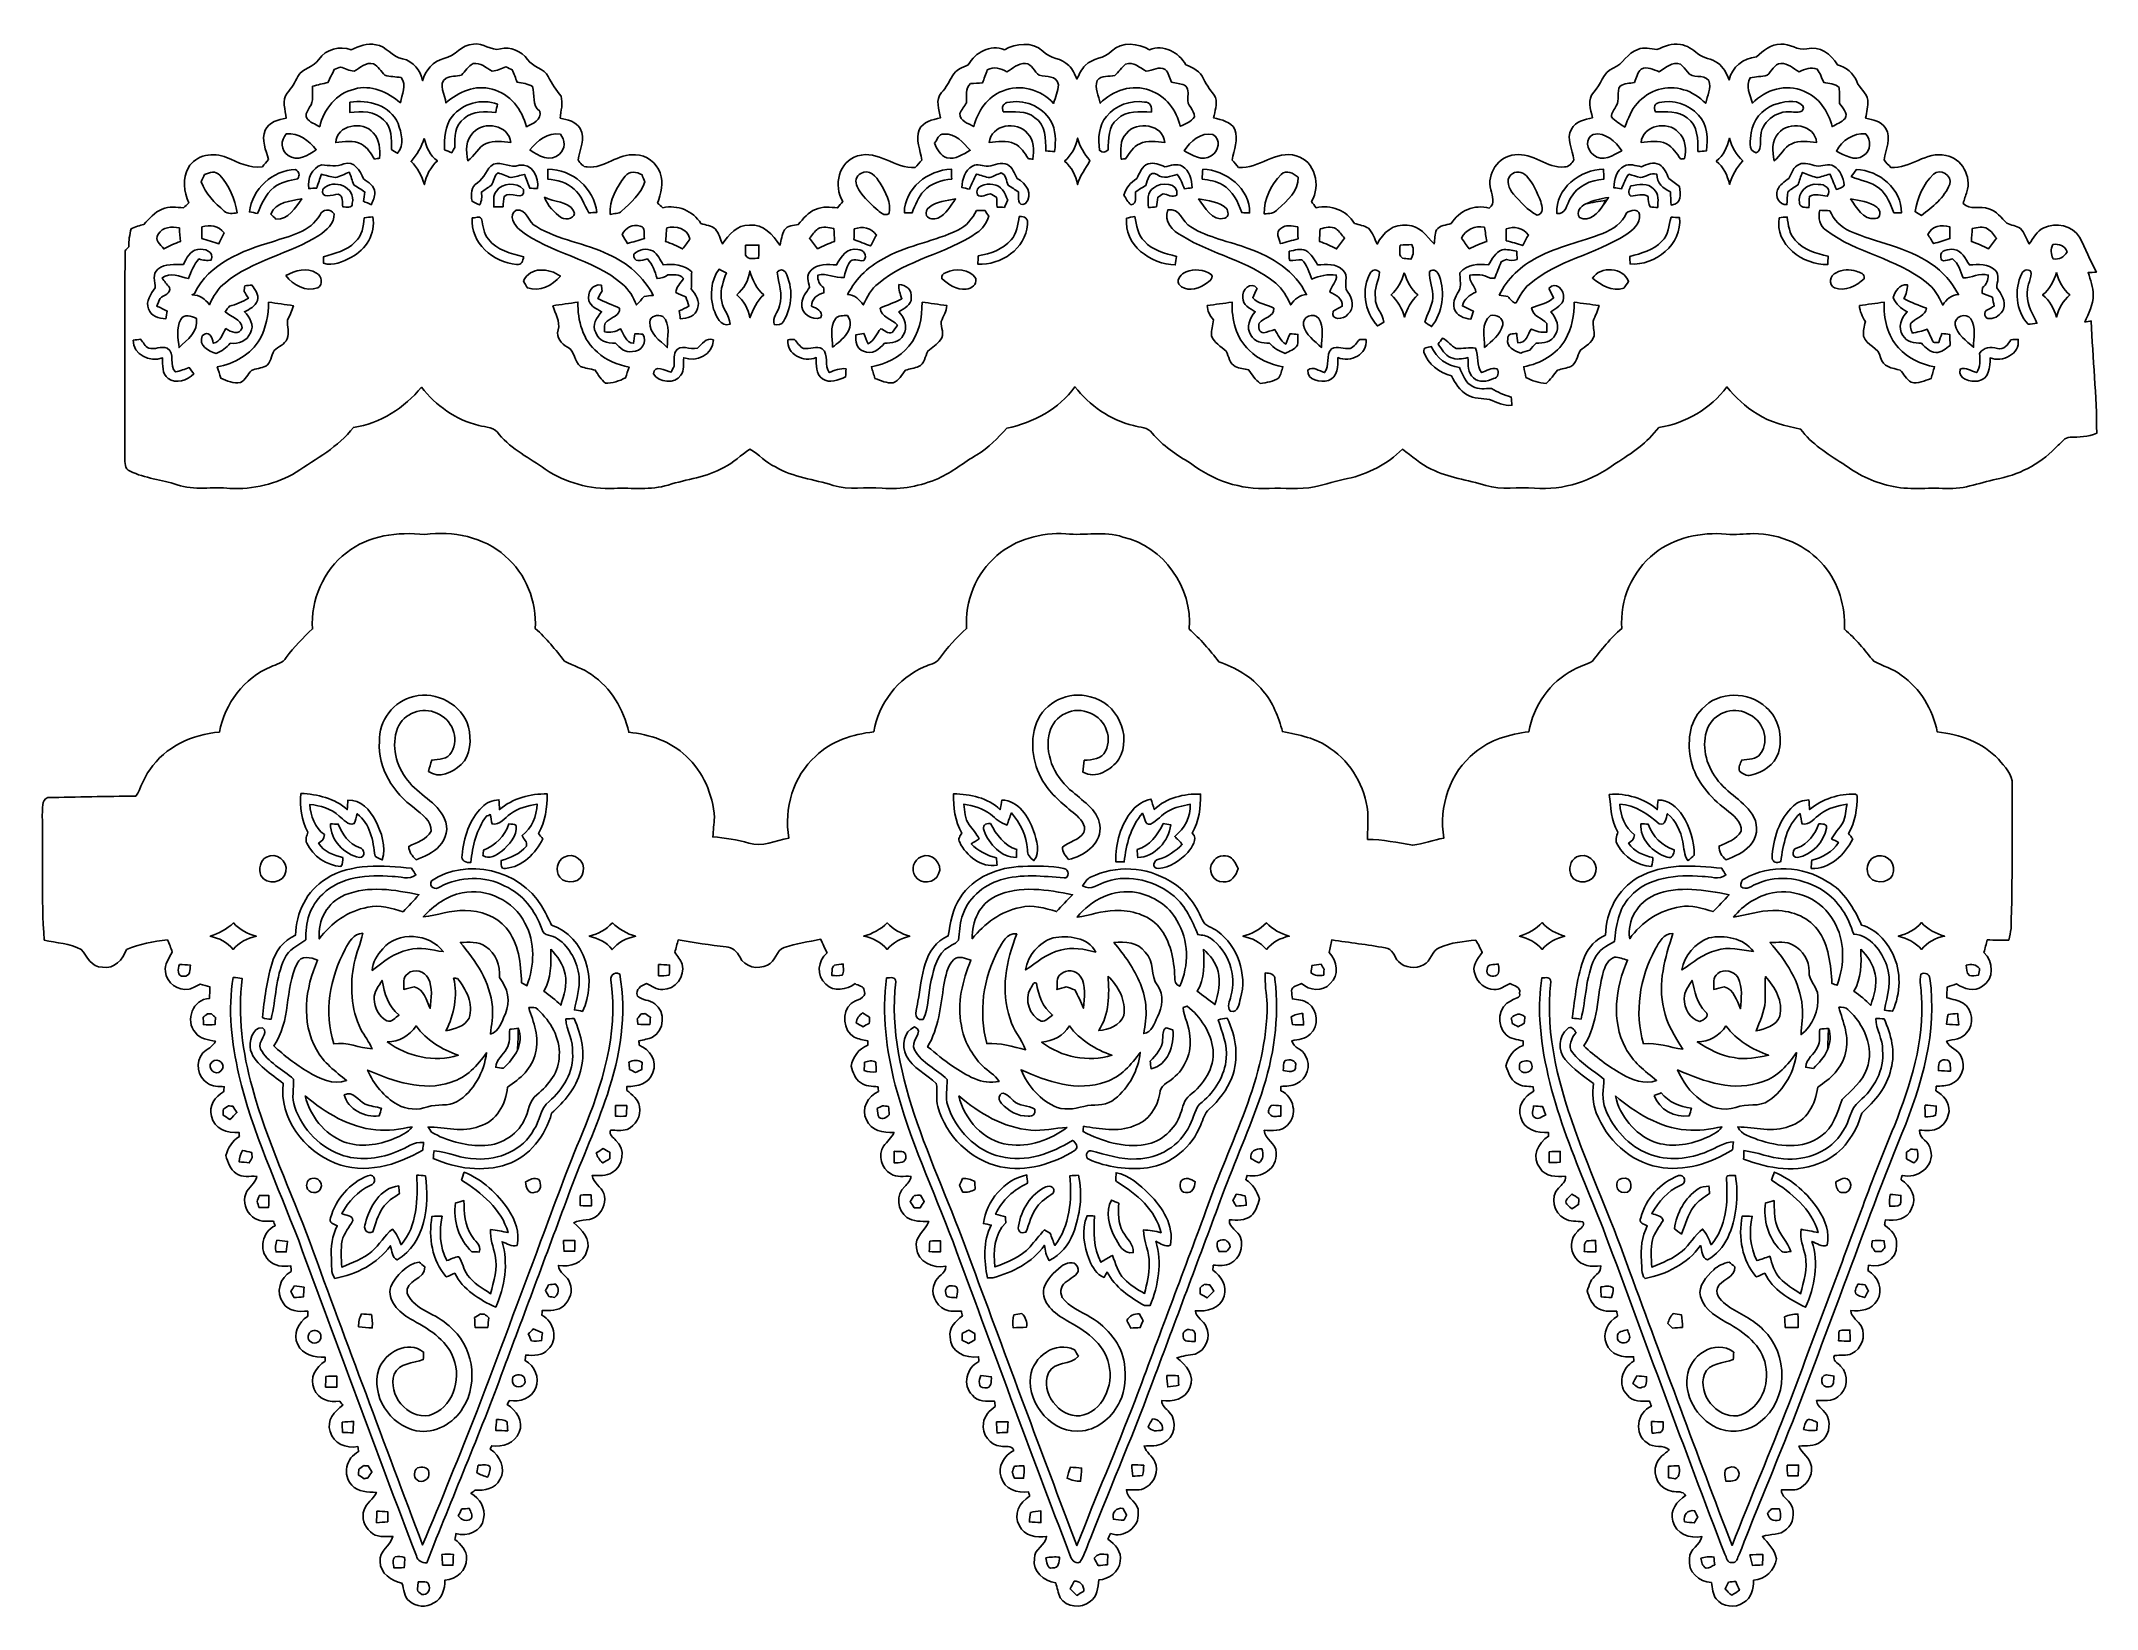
# Model space of a CAD drawing. Header units: centimetres. Extents: x -13.4 to 13.4, y -10.2 to 10.2.
import ezdxf

# ---------------------------------------------------------------- set-up
doc = ezdxf.new("R2010")
doc.units = ezdxf.units.CM
doc.header["$MEASUREMENT"] = 0
doc.layers.add('Camada 1', color=7, linetype='Continuous')

msp = doc.modelspace()

# ---------------------------------------------------------------- linework, layer by layer
at = {"layer": 'Camada 1', "color": 156}
for points, knots in [([(-0.80503, 10.07779), (-0.64981, 10.15964), (-0.4445, 10.19104), (-0.30514, 10.06051), (-0.30514, 10.06051), (-0.21237, 9.95962), (-0.05644, 9.97302), (0.03598, 9.87212), (0.03598, 9.87212), (0.0889, 9.82591), (0.11041, 9.75677), (0.14145, 9.6961), (0.14145, 9.6961), (0.17322, 9.75818), (0.20002, 9.82521), (0.25047, 9.87495), (0.25047, 9.87495), (0.34536, 9.97126), (0.49988, 9.96068), (0.59265, 10.06086), (0.59265, 10.06086), (0.7306, 10.19104), (0.93451, 10.16), (1.08866, 10.07815), (1.08866, 10.07815), (1.27282, 10.15223), (1.46897, 10.04464), (1.56104, 9.88201), (1.56104, 9.88201), (1.65559, 9.84814), (1.75119, 9.79487), (1.79246, 9.69785), (1.79246, 9.69785), (1.8302, 9.60825), (1.89934, 9.5384), (1.94734, 9.45444), (1.94734, 9.45444), (1.9752, 9.3666), (1.9364, 9.27664), (1.92298, 9.1895), (1.92298, 9.1895), (2.02388, 9.16446), (2.1477, 9.14505), (2.19779, 9.03993), (2.19779, 9.03993), (2.2493, 8.90763), (2.18369, 8.77181), (2.16534, 8.64022), (2.16534, 8.64022), (2.19145, 8.60707), (2.21967, 8.57566), (2.24895, 8.54498), (2.24895, 8.54498), (2.51566, 8.51958), (2.73085, 8.7764), (3.00036, 8.69456), (3.00036, 8.69456), (3.24908, 8.62682), (3.32139, 8.30685), (3.19829, 8.10048), (3.19829, 8.10048), (3.21804, 8.07261), (3.23814, 8.04474), (3.25861, 8.01722), (3.25861, 8.01722), (3.45263, 8.06309), (3.653, 7.98407), (3.75884, 7.81473), (3.75884, 7.81473), (3.81952, 7.79497), (3.88549, 7.7851), (3.94088, 7.75122), (3.94088, 7.75122), (3.99625, 7.69372), (4.01813, 7.614), (4.05482, 7.54415), (4.05482, 7.54415), (4.12784, 7.69126), (4.27073, 7.81755), (4.44641, 7.78932), (4.44641, 7.78932), (4.60833, 7.79392), (4.69511, 7.64538), (4.7967, 7.54591), (4.7967, 7.54591), (4.80694, 7.60694), (4.80094, 7.67291), (4.82706, 7.73007), (4.82706, 7.73007), (4.87257, 7.78862), (4.95265, 7.79003), (5.01755, 7.81261), (5.01755, 7.81261), (5.12197, 7.97877), (5.32341, 8.06661), (5.51532, 8.01334), (5.51532, 8.01334), (5.6, 8.07366), (5.55237, 8.17033), (5.53437, 8.25182), (5.53437, 8.25182), (5.47758, 8.45608), (5.63316, 8.69561), (5.85011, 8.70691), (5.85011, 8.70691), (6.08295, 8.74218), (6.26463, 8.5284), (6.49605, 8.54957), (6.49605, 8.54957), (6.55214, 8.54957), (6.59482, 8.59754), (6.6174, 8.64481), (6.6174, 8.64481), (6.60364, 8.77675), (6.51016, 8.91504), (6.58812, 9.04346), (6.58812, 9.04346), (6.63857, 9.14646), (6.76098, 9.16375), (6.86011, 9.19198), (6.86011, 9.19198), (6.834, 9.29816), (6.7878, 9.43433), (6.87599, 9.52358), (6.87599, 9.52358), (6.9723, 9.62095), (6.99381, 9.78288), (7.13034, 9.84002), (7.13034, 9.84002), (7.26227, 9.88695), (7.31273, 10.04322), (7.4496, 10.08097), (7.4496, 10.08097), (7.52934, 10.12084), (7.61576, 10.08345), (7.69902, 10.08345), (7.69902, 10.08345), (7.79814, 10.11484), (7.89763, 10.17129), (8.00559, 10.14694), (8.00559, 10.14694), (8.09237, 10.13495), (8.16468, 10.08274), (8.231, 10.02841), (8.231, 10.02841), (8.30545, 9.9642), (8.41409, 9.96667), (8.49136, 9.90564), (8.49136, 9.90564), (8.57003, 9.85555), (8.60777, 9.7677), (8.64093, 9.68445), (8.64093, 9.68445), (8.67833, 9.85343), (8.82791, 9.9695), (8.99724, 9.98502), (8.99724, 9.98502), (9.08473, 10.06722), (9.18632, 10.14941), (9.31298, 10.15153), (9.31298, 10.15153), (9.43222, 10.16634), (9.53452, 10.06051), (9.65341, 10.09227), (9.65341, 10.09227), (9.81779, 10.13248), (9.97513, 10.0203), (10.05346, 9.88272), (10.05346, 9.88272), (10.16353, 9.84814), (10.26266, 9.77406), (10.30498, 9.66328), (10.30498, 9.66328), (10.3385, 9.57333), (10.43552, 9.51971), (10.44963, 9.42128), (10.44963, 9.42128), (10.45703, 9.34191), (10.43199, 9.26465), (10.42034, 9.18703), (10.42034, 9.18703), (10.51418, 9.16552), (10.6246, 9.14788), (10.67964, 9.05756), (10.67964, 9.05756), (10.76747, 8.9281), (10.67399, 8.77958), (10.66163, 8.6427), (10.66163, 8.6427), (10.68634, 8.60671), (10.71774, 8.57603), (10.74773, 8.54356), (10.74773, 8.54356), (11.00454, 8.5217), (11.2081, 8.75982), (11.46668, 8.70055), (11.46668, 8.70055), (11.67518, 8.66739), (11.80358, 8.41974), (11.73938, 8.22571), (11.73938, 8.22571), (11.72457, 8.17491), (11.70622, 8.12553), (11.68964, 8.07543), (11.68964, 8.07543), (11.77783, 7.97665), (11.91612, 8.05532), (12.02477, 8.00487), (12.02477, 8.00487), (12.12639, 7.97701), (12.18671, 7.88492), (12.26078, 7.81719), (12.26078, 7.81719), (12.31793, 7.79039), (12.38425, 7.78403), (12.43787, 7.74876), (12.43787, 7.74876), (12.49045, 7.6909), (12.51408, 7.6133), (12.55218, 7.54591), (12.55218, 7.54591), (12.60403, 7.62353), (12.65378, 7.71243), (12.74056, 7.75616), (12.74056, 7.75616), (12.89755, 7.82778), (13.11485, 7.79251), (13.20623, 7.63481), (13.20623, 7.63481), (13.28949, 7.4877), (13.34628, 7.3272), (13.42777, 7.17902), (13.42777, 7.17902), (13.40097, 7.17727), (13.34698, 7.17408), (13.31982, 7.17267), (13.31982, 7.17267), (13.35088, 7.07813), (13.38862, 6.98287), (13.3865, 6.88128), (13.3865, 6.88128), (13.38932, 6.75428), (13.32583, 6.64033), (13.27714, 6.52709), (13.27714, 6.52709), (13.29796, 6.53062), (13.33958, 6.53732), (13.36004, 6.54085), (13.36004, 6.54085), (13.37802, 6.05296), (13.43413, 5.56682), (13.4313, 5.07858), (13.4313, 5.07858), (13.3223, 5.02849), (13.20236, 5.02849), (13.08522, 5.02532), (13.08522, 5.02532), (13.01608, 5.02813), (12.97622, 4.96111), (12.93001, 4.92159), (12.93001, 4.92159), (12.72857, 4.70393), (12.4587, 4.55048), (12.16871, 4.48944), (12.16871, 4.48944), (11.93482, 4.44358), (11.70939, 4.34374), (11.46668, 4.35715), (11.46668, 4.35715), (11.22362, 4.37373), (10.97667, 4.33105), (10.73784, 4.39384), (10.73784, 4.39384), (10.51277, 4.44146), (10.30464, 4.54695), (10.12155, 4.68383), (10.12155, 4.68383), (9.91941, 4.80764), (9.7162, 4.93994), (9.57226, 5.13257), (9.57226, 5.13257), (9.37541, 5.17277), (9.17575, 5.22111), (9.00499, 5.33152), (9.00499, 5.33152), (8.85119, 5.42042), (8.72737, 5.54955), (8.6113, 5.68184), (8.6113, 5.68184), (8.39857, 5.40032), (8.07437, 5.20629), (7.72548, 5.15301), (7.72548, 5.15301), (7.57307, 4.95899), (7.37376, 4.81224), (7.16244, 4.68841), (7.16244, 4.68841), (6.86364, 4.4584), (6.48263, 4.33139), (6.10446, 4.36068), (6.10446, 4.36068), (5.8935, 4.38326), (5.67725, 4.33317), (5.47017, 4.39632), (5.47017, 4.39632), (5.23416, 4.47321), (4.98016, 4.49438), (4.75826, 4.61186), (4.75826, 4.61186), (4.62031, 4.67713), (4.50566, 4.77838), (4.38431, 4.86867), (4.38431, 4.86867), (4.1857, 4.67924), (3.93664, 4.54094), (3.66676, 4.48768), (3.66676, 4.48768), (3.52178, 4.46088), (3.38313, 4.41006), (3.23919, 4.38009), (3.23919, 4.38009), (3.04341, 4.3374), (2.84339, 4.37091), (2.64583, 4.35892), (2.64583, 4.35892), (2.27787, 4.33775), (1.90994, 4.46475), (1.6196, 4.68877), (1.6196, 4.68877), (1.43862, 4.79743), (1.25906, 4.91455), (1.1236, 5.07929), (1.1236, 5.07929), (1.0682, 5.15866), (0.96202, 5.1516), (0.87877, 5.17842), (0.87877, 5.17842), (0.5736, 5.24968), (0.30692, 5.44125), (0.11394, 5.68466), (0.11394, 5.68466), (-0.09136, 5.38973), (-0.42898, 5.21935), (-0.77187, 5.14278), (-0.77187, 5.14278), (-0.89429, 5.01896), (-1.01035, 4.8849), (-1.16311, 4.79636), (-1.16311, 4.79636), (-1.33349, 4.69935), (-1.48342, 4.5674), (-1.66475, 4.49014), (-1.66475, 4.49014), (-1.89371, 4.38855), (-2.1477, 4.34128), (-2.39818, 4.36104), (-2.39818, 4.36104), (-2.61055, 4.38185), (-2.82821, 4.33351), (-3.03564, 4.39844), (-3.03564, 4.39844), (-3.28682, 4.47886), (-3.55811, 4.50144), (-3.78812, 4.63868), (-3.78812, 4.63868), (-3.91159, 4.69688), (-4.00368, 4.80272), (-4.1208, 4.86903), (-4.1208, 4.86903), (-4.23827, 4.7967), (-4.33492, 4.69335), (-4.46051, 4.63232), (-4.46051, 4.63232), (-4.68277, 4.50215), (-4.94383, 4.48062), (-5.18512, 4.40336), (-5.18512, 4.40336), (-5.41443, 4.33105), (-5.65572, 4.36986), (-5.89104, 4.35856), (-5.89104, 4.35856), (-6.20572, 4.34586), (-6.52533, 4.43406), (-6.78744, 4.60798), (-6.78744, 4.60798), (-6.99065, 4.75543), (-7.22595, 4.8648), (-7.38752, 5.0627), (-7.38752, 5.0627), (-7.44536, 5.15584), (-7.56038, 5.15549), (-7.65493, 5.18054), (-7.65493, 5.18054), (-7.95266, 5.25285), (-8.21372, 5.43947), (-8.40139, 5.67901), (-8.40139, 5.67901), (-8.62612, 5.40914), (-8.93657, 5.20312), (-9.28899, 5.15443), (-9.28899, 5.15443), (-9.48478, 4.89795), (-9.77265, 4.74732), (-10.03405, 4.56952), (-10.03405, 4.56952), (-10.29229, 4.41713), (-10.59744, 4.34162), (-10.89694, 4.35963), (-10.89694, 4.35963), (-11.1266, 4.38396), (-11.36227, 4.32964), (-11.58592, 4.40548), (-11.58592, 4.40548), (-11.78701, 4.4771), (-12.0075, 4.48697), (-12.19941, 4.58435), (-12.19941, 4.58435), (-12.2756, 4.60903), (-12.26431, 4.69723), (-12.26714, 4.76037), (-12.26714, 4.76037), (-12.26326, 5.65925), (-12.27067, 6.55778), (-12.26326, 7.45666), (-12.26326, 7.45666), (-12.25161, 7.46936), (-12.22833, 7.49545), (-12.21669, 7.50817), (-12.21669, 7.50817), (-12.2181, 7.58859), (-12.20505, 7.66762), (-12.18599, 7.74522), (-12.18599, 7.74522), (-12.13202, 7.76886), (-12.07593, 7.78686), (-12.01807, 7.79992), (-12.01807, 7.79992), (-11.94822, 7.87541), (-11.88155, 7.96395), (-11.78065, 7.99923), (-11.78065, 7.99923), (-11.69281, 8.03909), (-11.59544, 8.02463), (-11.50267, 8.01758), (-11.50267, 8.01758), (-11.48009, 8.03875), (-11.45716, 8.05956), (-11.43458, 8.08037), (-11.43458, 8.08037), (-11.49385, 8.22536), (-11.52666, 8.40105), (-11.43811, 8.54109), (-11.43811, 8.54109), (-11.34286, 8.71184), (-11.11108, 8.74676), (-10.94245, 8.6755), (-10.94245, 8.6755), (-10.79323, 8.61165), (-10.64259, 8.52592), (-10.47361, 8.55274), (-10.47361, 8.55274), (-10.44786, 8.58414), (-10.42211, 8.61553), (-10.39636, 8.64658), (-10.39636, 8.64658), (-10.42705, 8.77005), (-10.49055, 8.90198), (-10.43904, 9.02828), (-10.43904, 9.02828), (-10.38895, 9.13447), (-10.26971, 9.16939), (-10.16317, 9.18668), (-10.16317, 9.18668), (-10.17446, 9.29286), (-10.22491, 9.41916), (-10.15118, 9.513), (-10.15118, 9.513), (-10.09508, 9.57968), (-10.05028, 9.65305), (-10.01077, 9.72996), (-10.01077, 9.72996), (-9.95538, 9.84355), (-9.80439, 9.84778), (-9.74055, 9.95327), (-9.74055, 9.95327), (-9.64741, 10.08838), (-9.46714, 10.13071), (-9.31651, 10.07674), (-9.31651, 10.07674), (-9.21773, 10.12436), (-9.10801, 10.1741), (-8.99618, 10.14377), (-8.99618, 10.14377), (-8.85754, 10.12648), (-8.78522, 9.98078), (-8.64658, 9.96138), (-8.64658, 9.96138), (-8.51217, 9.92751), (-8.40634, 9.81321), (-8.38976, 9.67422), (-8.38976, 9.67422), (-8.34672, 9.80792), (-8.25006, 9.93069), (-8.10824, 9.96385), (-8.10824, 9.96385), (-7.96183, 9.99031), (-7.88141, 10.15118), (-7.72407, 10.15047), (-7.72407, 10.15047), (-7.59919, 10.17869), (-7.49547, 10.05699), (-7.3727, 10.08873), (-7.3727, 10.08873), (-7.23864, 10.12789), (-7.09894, 10.05804), (-7.01886, 9.95045), (-7.01886, 9.95045), (-6.95184, 9.84778), (-6.80191, 9.84179), (-6.74863, 9.72749), (-6.74863, 9.72749), (-6.70665, 9.634), (-6.64033, 9.55674), (-6.58283, 9.47314), (-6.58283, 9.47314), (-6.5546, 9.38001), (-6.58459, 9.28158), (-6.59377, 9.18738), (-6.59377, 9.18738), (-6.49887, 9.1641), (-6.38527, 9.14541), (-6.33518, 9.04945), (-6.33518, 9.04945), (-6.24981, 8.92174), (-6.34471, 8.77534), (-6.35987, 8.64164), (-6.35987, 8.64164), (-6.33448, 8.59825), (-6.29637, 8.54957), (-6.24028, 8.55027), (-6.24028, 8.55027), (-6.01415, 8.52592), (-5.83776, 8.7323), (-5.61162, 8.70832), (-5.61162, 8.70832), (-5.46805, 8.70726), (-5.33788, 8.60671), (-5.29132, 8.4723), (-5.29132, 8.4723), (-5.23945, 8.34319), (-5.28072, 8.20384), (-5.32411, 8.07896), (-5.32411, 8.07896), (-5.30119, 8.05849), (-5.27826, 8.03804), (-5.25497, 8.01758), (-5.25497, 8.01758), (-5.06306, 8.06238), (-4.86197, 7.97983), (-4.75933, 7.8119), (-4.75933, 7.8119), (-4.69618, 7.79073), (-4.6228, 7.78615), (-4.57093, 7.74064), (-4.57093, 7.74064), (-4.52296, 7.68631), (-4.50885, 7.61188), (-4.47957, 7.54732), (-4.47957, 7.54732), (-4.39278, 7.66375), (-4.29153, 7.80274), (-4.12679, 7.79003), (-4.12679, 7.79003), (-3.94263, 7.81543), (-3.82269, 7.66268), (-3.72957, 7.53004), (-3.72957, 7.53004), (-3.71193, 7.59636), (-3.70662, 7.66903), (-3.66994, 7.72865), (-3.66994, 7.72865), (-3.6322, 7.79039), (-3.55247, 7.78262), (-3.49074, 7.79921), (-3.49074, 7.79921), (-3.42618, 7.8761), (-3.36161, 7.96077), (-3.26424, 7.99711), (-3.26424, 7.99711), (-3.17429, 8.03945), (-3.0734, 8.02463), (-2.97814, 8.01652), (-2.97814, 8.01652), (-2.95592, 8.04474), (-2.93334, 8.07295), (-2.91076, 8.10083), (-2.91076, 8.10083), (-3.0353, 8.30509), (-2.96367, 8.62329), (-2.7185, 8.69349), (-2.7185, 8.69349), (-2.44897, 8.77817), (-2.23343, 8.52346), (-1.96708, 8.54356), (-1.96708, 8.54356), (-1.93569, 8.57391), (-1.90675, 8.60636), (-1.87995, 8.64058), (-1.87995, 8.64058), (-1.8983, 8.77005), (-1.96568, 8.90446), (-1.91416, 9.03464), (-1.91416, 9.03464), (-1.86548, 9.14329), (-1.74096, 9.16552), (-1.63759, 9.18915), (-1.63759, 9.18915), (-1.657, 9.29675), (-1.70744, 9.42692), (-1.62243, 9.52005), (-1.62243, 9.52005), (-1.56279, 9.58426), (-1.52435, 9.66223), (-1.48237, 9.73807), (-1.48237, 9.73807), (-1.43827, 9.81568), (-1.35325, 9.85061), (-1.27458, 9.88201), (-1.27458, 9.88201), (-1.18356, 10.04358), (-0.98777, 10.1533), (-0.80503, 10.07779)], [0, 0, 0, 0, 0.00628931, 0.00628931, 0.00628931, 0.00628931, 0.01257862, 0.01257862, 0.01257862, 0.01257862, 0.01886792, 0.01886792, 0.01886792, 0.01886792, 0.02515723, 0.02515723, 0.02515723, 0.02515723, 0.03144654, 0.03144654, 0.03144654, 0.03144654, 0.03773585, 0.03773585, 0.03773585, 0.03773585, 0.04402516, 0.04402516, 0.04402516, 0.04402516, 0.05031447, 0.05031447, 0.05031447, 0.05031447, 0.05660377, 0.05660377, 0.05660377, 0.05660377, 0.06289308, 0.06289308, 0.06289308, 0.06289308, 0.06918239, 0.06918239, 0.06918239, 0.06918239, 0.0754717, 0.0754717, 0.0754717, 0.0754717, 0.08176101, 0.08176101, 0.08176101, 0.08176101, 0.08805031, 0.08805031, 0.08805031, 0.08805031, 0.09433962, 0.09433962, 0.09433962, 0.09433962, 0.10062893, 0.10062893, 0.10062893, 0.10062893, 0.10691824, 0.10691824, 0.10691824, 0.10691824, 0.11320755, 0.11320755, 0.11320755, 0.11320755, 0.11949686, 0.11949686, 0.11949686, 0.11949686, 0.12578616, 0.12578616, 0.12578616, 0.12578616, 0.13207547, 0.13207547, 0.13207547, 0.13207547, 0.13836478, 0.13836478, 0.13836478, 0.13836478, 0.14465409, 0.14465409, 0.14465409, 0.14465409, 0.1509434, 0.1509434, 0.1509434, 0.1509434, 0.1572327, 0.1572327, 0.1572327, 0.1572327, 0.16352201, 0.16352201, 0.16352201, 0.16352201, 0.16981132, 0.16981132, 0.16981132, 0.16981132, 0.17610063, 0.17610063, 0.17610063, 0.17610063, 0.18238994, 0.18238994, 0.18238994, 0.18238994, 0.18867925, 0.18867925, 0.18867925, 0.18867925, 0.19496855, 0.19496855, 0.19496855, 0.19496855, 0.20125786, 0.20125786, 0.20125786, 0.20125786, 0.20754717, 0.20754717, 0.20754717, 0.20754717, 0.21383648, 0.21383648, 0.21383648, 0.21383648, 0.22012579, 0.22012579, 0.22012579, 0.22012579, 0.22641509, 0.22641509, 0.22641509, 0.22641509, 0.2327044, 0.2327044, 0.2327044, 0.2327044, 0.23899371, 0.23899371, 0.23899371, 0.23899371, 0.24528302, 0.24528302, 0.24528302, 0.24528302, 0.25157233, 0.25157233, 0.25157233, 0.25157233, 0.25786164, 0.25786164, 0.25786164, 0.25786164, 0.26415094, 0.26415094, 0.26415094, 0.26415094, 0.27044025, 0.27044025, 0.27044025, 0.27044025, 0.27672956, 0.27672956, 0.27672956, 0.27672956, 0.28301887, 0.28301887, 0.28301887, 0.28301887, 0.28930818, 0.28930818, 0.28930818, 0.28930818, 0.29559748, 0.29559748, 0.29559748, 0.29559748, 0.30188679, 0.30188679, 0.30188679, 0.30188679, 0.3081761, 0.3081761, 0.3081761, 0.3081761, 0.31446541, 0.31446541, 0.31446541, 0.31446541, 0.32075472, 0.32075472, 0.32075472, 0.32075472, 0.32704403, 0.32704403, 0.32704403, 0.32704403, 0.33333333, 0.33333333, 0.33333333, 0.33333333, 0.33962264, 0.33962264, 0.33962264, 0.33962264, 0.34591195, 0.34591195, 0.34591195, 0.34591195, 0.35220126, 0.35220126, 0.35220126, 0.35220126, 0.35849057, 0.35849057, 0.35849057, 0.35849057, 0.36477987, 0.36477987, 0.36477987, 0.36477987, 0.37106918, 0.37106918, 0.37106918, 0.37106918, 0.37735849, 0.37735849, 0.37735849, 0.37735849, 0.3836478, 0.3836478, 0.3836478, 0.3836478, 0.38993711, 0.38993711, 0.38993711, 0.38993711, 0.39622642, 0.39622642, 0.39622642, 0.39622642, 0.40251572, 0.40251572, 0.40251572, 0.40251572, 0.40880503, 0.40880503, 0.40880503, 0.40880503, 0.41509434, 0.41509434, 0.41509434, 0.41509434, 0.42138365, 0.42138365, 0.42138365, 0.42138365, 0.42767296, 0.42767296, 0.42767296, 0.42767296, 0.43396226, 0.43396226, 0.43396226, 0.43396226, 0.44025157, 0.44025157, 0.44025157, 0.44025157, 0.44654088, 0.44654088, 0.44654088, 0.44654088, 0.45283019, 0.45283019, 0.45283019, 0.45283019, 0.4591195, 0.4591195, 0.4591195, 0.4591195, 0.46540881, 0.46540881, 0.46540881, 0.46540881, 0.47169811, 0.47169811, 0.47169811, 0.47169811, 0.47798742, 0.47798742, 0.47798742, 0.47798742, 0.48427673, 0.48427673, 0.48427673, 0.48427673, 0.49056604, 0.49056604, 0.49056604, 0.49056604, 0.49685535, 0.49685535, 0.49685535, 0.49685535, 0.50314465, 0.50314465, 0.50314465, 0.50314465, 0.50943396, 0.50943396, 0.50943396, 0.50943396, 0.51572327, 0.51572327, 0.51572327, 0.51572327, 0.52201258, 0.52201258, 0.52201258, 0.52201258, 0.52830189, 0.52830189, 0.52830189, 0.52830189, 0.53459119, 0.53459119, 0.53459119, 0.53459119, 0.5408805, 0.5408805, 0.5408805, 0.5408805, 0.54716981, 0.54716981, 0.54716981, 0.54716981, 0.55345912, 0.55345912, 0.55345912, 0.55345912, 0.55974843, 0.55974843, 0.55974843, 0.55974843, 0.56603774, 0.56603774, 0.56603774, 0.56603774, 0.57232704, 0.57232704, 0.57232704, 0.57232704, 0.57861635, 0.57861635, 0.57861635, 0.57861635, 0.58490566, 0.58490566, 0.58490566, 0.58490566, 0.59119497, 0.59119497, 0.59119497, 0.59119497, 0.59748428, 0.59748428, 0.59748428, 0.59748428, 0.60377358, 0.60377358, 0.60377358, 0.60377358, 0.61006289, 0.61006289, 0.61006289, 0.61006289, 0.6163522, 0.6163522, 0.6163522, 0.6163522, 0.62264151, 0.62264151, 0.62264151, 0.62264151, 0.62893082, 0.62893082, 0.62893082, 0.62893082, 0.63522013, 0.63522013, 0.63522013, 0.63522013, 0.64150943, 0.64150943, 0.64150943, 0.64150943, 0.64779874, 0.64779874, 0.64779874, 0.64779874, 0.65408805, 0.65408805, 0.65408805, 0.65408805, 0.66037736, 0.66037736, 0.66037736, 0.66037736, 0.66666667, 0.66666667, 0.66666667, 0.66666667, 0.67295597, 0.67295597, 0.67295597, 0.67295597, 0.67924528, 0.67924528, 0.67924528, 0.67924528, 0.68553459, 0.68553459, 0.68553459, 0.68553459, 0.6918239, 0.6918239, 0.6918239, 0.6918239, 0.69811321, 0.69811321, 0.69811321, 0.69811321, 0.70440252, 0.70440252, 0.70440252, 0.70440252, 0.71069182, 0.71069182, 0.71069182, 0.71069182, 0.71698113, 0.71698113, 0.71698113, 0.71698113, 0.72327044, 0.72327044, 0.72327044, 0.72327044, 0.72955975, 0.72955975, 0.72955975, 0.72955975, 0.73584906, 0.73584906, 0.73584906, 0.73584906, 0.74213836, 0.74213836, 0.74213836, 0.74213836, 0.74842767, 0.74842767, 0.74842767, 0.74842767, 0.75471698, 0.75471698, 0.75471698, 0.75471698, 0.76100629, 0.76100629, 0.76100629, 0.76100629, 0.7672956, 0.7672956, 0.7672956, 0.7672956, 0.77358491, 0.77358491, 0.77358491, 0.77358491, 0.77987421, 0.77987421, 0.77987421, 0.77987421, 0.78616352, 0.78616352, 0.78616352, 0.78616352, 0.79245283, 0.79245283, 0.79245283, 0.79245283, 0.79874214, 0.79874214, 0.79874214, 0.79874214, 0.80503145, 0.80503145, 0.80503145, 0.80503145, 0.81132075, 0.81132075, 0.81132075, 0.81132075, 0.81761006, 0.81761006, 0.81761006, 0.81761006, 0.82389937, 0.82389937, 0.82389937, 0.82389937, 0.83018868, 0.83018868, 0.83018868, 0.83018868, 0.83647799, 0.83647799, 0.83647799, 0.83647799, 0.8427673, 0.8427673, 0.8427673, 0.8427673, 0.8490566, 0.8490566, 0.8490566, 0.8490566, 0.85534591, 0.85534591, 0.85534591, 0.85534591, 0.86163522, 0.86163522, 0.86163522, 0.86163522, 0.86792453, 0.86792453, 0.86792453, 0.86792453, 0.87421384, 0.87421384, 0.87421384, 0.87421384, 0.88050314, 0.88050314, 0.88050314, 0.88050314, 0.88679245, 0.88679245, 0.88679245, 0.88679245, 0.89308176, 0.89308176, 0.89308176, 0.89308176, 0.89937107, 0.89937107, 0.89937107, 0.89937107, 0.90566038, 0.90566038, 0.90566038, 0.90566038, 0.91194969, 0.91194969, 0.91194969, 0.91194969, 0.91823899, 0.91823899, 0.91823899, 0.91823899, 0.9245283, 0.9245283, 0.9245283, 0.9245283, 0.93081761, 0.93081761, 0.93081761, 0.93081761, 0.93710692, 0.93710692, 0.93710692, 0.93710692, 0.94339623, 0.94339623, 0.94339623, 0.94339623, 0.94968553, 0.94968553, 0.94968553, 0.94968553, 0.95597484, 0.95597484, 0.95597484, 0.95597484, 0.96226415, 0.96226415, 0.96226415, 0.96226415, 0.96855346, 0.96855346, 0.96855346, 0.96855346, 0.97484277, 0.97484277, 0.97484277, 0.97484277, 0.98113208, 0.98113208, 0.98113208, 0.98113208, 0.98742138, 0.98742138, 0.98742138, 0.98742138, 1, 1, 1, 1]), ([(-9.27981, 9.79875), (-9.27981, 9.79875), (-9.27981, 9.79875), (-9.27981, 9.79875), (-9.27981, 9.79875), (-9.34261, 9.80193), (-9.39905, 9.83403), (-9.45762, 9.85308), (-9.45762, 9.85308), (-9.47772, 9.84497), (-9.51759, 9.82944), (-9.53735, 9.82168), (-9.53735, 9.82168), (-9.56591, 9.76488), (-9.59343, 9.70773), (-9.6206, 9.65023), (-9.6206, 9.65023), (-9.68728, 9.63647), (-9.75395, 9.6213), (-9.81992, 9.60331), (-9.81992, 9.60331), (-9.82979, 9.51194), (-9.79804, 9.40681), (-9.85943, 9.32885), (-9.85943, 9.32885), (-9.88341, 9.28652), (-9.92222, 9.23924), (-9.89753, 9.18809), (-9.89753, 9.18809), (-9.8566, 9.13129), (-9.78675, 9.10872), (-9.7282, 9.07485), (-9.7282, 9.07485), (-9.67387, 9.30133), (-9.50983, 9.50983), (-9.27593, 9.56522), (-9.27593, 9.56522), (-9.05933, 9.62906), (-8.84026, 9.52429), (-8.67656, 9.38705), (-8.67656, 9.38705), (-8.65681, 9.49606), (-8.58872, 9.61566), (-8.66739, 9.71655), (-8.66739, 9.71655), (-8.73794, 9.72643), (-8.81027, 9.7282), (-8.87941, 9.74583), (-8.87941, 9.74583), (-8.92951, 9.79452), (-8.96302, 9.8619), (-9.02687, 9.89506), (-9.02687, 9.89506), (-9.12529, 9.92363), (-9.20044, 9.84037), (-9.27981, 9.79875)], [0, 0, 0, 0, 0.06666667, 0.06666667, 0.06666667, 0.06666667, 0.13333333, 0.13333333, 0.13333333, 0.13333333, 0.2, 0.2, 0.2, 0.2, 0.26666667, 0.26666667, 0.26666667, 0.26666667, 0.33333333, 0.33333333, 0.33333333, 0.33333333, 0.4, 0.4, 0.4, 0.4, 0.46666667, 0.46666667, 0.46666667, 0.46666667, 0.53333333, 0.53333333, 0.53333333, 0.53333333, 0.6, 0.6, 0.6, 0.6, 0.66666667, 0.66666667, 0.66666667, 0.66666667, 0.73333333, 0.73333333, 0.73333333, 0.73333333, 0.8, 0.8, 0.8, 0.8, 0.86666667, 0.86666667, 0.86666667, 0.86666667, 1, 1, 1, 1]), ([(-7.8807, 9.74795), (-7.8807, 9.74795), (-7.8807, 9.74795), (-7.8807, 9.74795), (-7.8807, 9.74795), (-7.94596, 9.72784), (-8.02005, 9.73913), (-8.08073, 9.70702), (-8.08073, 9.70702), (-8.19361, 9.63048), (-8.09236, 9.48724), (-8.08284, 9.38494), (-8.08284, 9.38494), (-7.92162, 9.52816), (-7.69691, 9.62906), (-7.47994, 9.56344), (-7.47994, 9.56344), (-7.24817, 9.507), (-7.08766, 9.2971), (-7.03192, 9.07344), (-7.03192, 9.07344), (-6.95113, 9.11754), (-6.83294, 9.16163), (-6.85799, 9.27629), (-6.85799, 9.27629), (-6.97123, 9.35355), (-6.9169, 9.49184), (-6.95395, 9.59979), (-6.95395, 9.59979), (-7.01357, 9.6393), (-7.088, 9.6393), (-7.15539, 9.65552), (-7.15539, 9.65552), (-7.17515, 9.70985), (-7.19561, 9.76383), (-7.21747, 9.81745), (-7.21747, 9.81745), (-7.2383, 9.82627), (-7.27957, 9.84462), (-7.30037, 9.85343), (-7.30037, 9.85343), (-7.35965, 9.83438), (-7.41644, 9.80263), (-7.47923, 9.79875), (-7.47923, 9.79875), (-7.55896, 9.83862), (-7.63198, 9.91904), (-7.72936, 9.89718), (-7.72936, 9.89718), (-7.79426, 9.86472), (-7.82884, 9.79592), (-7.8807, 9.74795)], [0, 0, 0, 0, 0.07142857, 0.07142857, 0.07142857, 0.07142857, 0.14285714, 0.14285714, 0.14285714, 0.14285714, 0.21428571, 0.21428571, 0.21428571, 0.21428571, 0.28571429, 0.28571429, 0.28571429, 0.28571429, 0.35714286, 0.35714286, 0.35714286, 0.35714286, 0.42857143, 0.42857143, 0.42857143, 0.42857143, 0.5, 0.5, 0.5, 0.5, 0.57142857, 0.57142857, 0.57142857, 0.57142857, 0.64285714, 0.64285714, 0.64285714, 0.64285714, 0.71428571, 0.71428571, 0.71428571, 0.71428571, 0.78571429, 0.78571429, 0.78571429, 0.78571429, 0.85714286, 0.85714286, 0.85714286, 0.85714286, 1, 1, 1, 1]), ([(0.635, 9.74407), (0.635, 9.74407), (0.635, 9.74407), (0.635, 9.74407), (0.635, 9.74407), (0.55986, 9.72043), (0.45685, 9.75042), (0.40674, 9.67563), (0.40674, 9.67563), (0.36759, 9.57756), (0.42686, 9.47596), (0.4445, 9.37965), (0.4445, 9.37965), (0.60713, 9.54722), (0.86325, 9.63717), (1.08866, 9.54969), (1.08866, 9.54969), (1.2975, 9.4809), (1.43862, 9.28863), (1.4866, 9.07979), (1.4866, 9.07979), (1.55434, 9.11083), (1.63018, 9.13835), (1.67357, 9.20326), (1.67357, 9.20326), (1.67604, 9.29534), (1.56598, 9.35389), (1.58784, 9.44915), (1.58784, 9.44915), (1.58891, 9.5063), (1.60019, 9.58179), (1.54305, 9.61743), (1.54305, 9.61743), (1.48731, 9.63471), (1.43016, 9.64352), (1.37371, 9.65552), (1.37371, 9.65552), (1.34832, 9.71197), (1.33526, 9.77723), (1.29187, 9.82274), (1.29187, 9.82274), (1.21179, 9.8686), (1.12606, 9.80828), (1.04493, 9.7991), (1.04493, 9.7991), (0.96026, 9.84002), (0.87806, 9.93245), (0.77576, 9.88976), (0.77576, 9.88976), (0.72036, 9.84955), (0.68826, 9.78605), (0.635, 9.74407)], [0, 0, 0, 0, 0.07142857, 0.07142857, 0.07142857, 0.07142857, 0.14285714, 0.14285714, 0.14285714, 0.14285714, 0.21428571, 0.21428571, 0.21428571, 0.21428571, 0.28571429, 0.28571429, 0.28571429, 0.28571429, 0.35714286, 0.35714286, 0.35714286, 0.35714286, 0.42857143, 0.42857143, 0.42857143, 0.42857143, 0.5, 0.5, 0.5, 0.5, 0.57142857, 0.57142857, 0.57142857, 0.57142857, 0.64285714, 0.64285714, 0.64285714, 0.64285714, 0.71428571, 0.71428571, 0.71428571, 0.71428571, 0.78571429, 0.78571429, 0.78571429, 0.78571429, 0.85714286, 0.85714286, 0.85714286, 0.85714286, 1, 1, 1, 1]), ([(7.72971, 9.79134), (7.72971, 9.79134), (7.72971, 9.79134), (7.72971, 9.79134), (7.72971, 9.79134), (7.65562, 9.81568), (7.57273, 9.86577), (7.49511, 9.82627), (7.49511, 9.82627), (7.44607, 9.78111), (7.43267, 9.71161), (7.40762, 9.6527), (7.40762, 9.6527), (7.34447, 9.6393), (7.27533, 9.64071), (7.21959, 9.60508), (7.21959, 9.60508), (7.16845, 9.52958), (7.22277, 9.42163), (7.1695, 9.34543), (7.1695, 9.34543), (7.14728, 9.29852), (7.10318, 9.25723), (7.10917, 9.2015), (7.10917, 9.2015), (7.15432, 9.1447), (7.22066, 9.11119), (7.27991, 9.07097), (7.27991, 9.07097), (7.3272, 9.17786), (7.36528, 9.29286), (7.44573, 9.38106), (7.44573, 9.38106), (7.58859, 9.5504), (7.83519, 9.6273), (8.04757, 9.5578), (8.04757, 9.5578), (8.15903, 9.52816), (8.25217, 9.45656), (8.33683, 9.38071), (8.33683, 9.38071), (8.358, 9.47666), (8.41233, 9.57932), (8.37459, 9.67705), (8.37459, 9.67705), (8.30896, 9.77159), (8.15833, 9.68974), (8.09871, 9.79028), (8.09871, 9.79028), (8.06872, 9.8238), (8.04121, 9.85978), (8.00734, 9.88907), (8.00734, 9.88907), (7.90151, 9.93104), (7.81261, 9.84214), (7.72971, 9.79134)], [0, 0, 0, 0, 0.06666667, 0.06666667, 0.06666667, 0.06666667, 0.13333333, 0.13333333, 0.13333333, 0.13333333, 0.2, 0.2, 0.2, 0.2, 0.26666667, 0.26666667, 0.26666667, 0.26666667, 0.33333333, 0.33333333, 0.33333333, 0.33333333, 0.4, 0.4, 0.4, 0.4, 0.46666667, 0.46666667, 0.46666667, 0.46666667, 0.53333333, 0.53333333, 0.53333333, 0.53333333, 0.6, 0.6, 0.6, 0.6, 0.66666667, 0.66666667, 0.66666667, 0.66666667, 0.73333333, 0.73333333, 0.73333333, 0.73333333, 0.8, 0.8, 0.8, 0.8, 0.86666667, 0.86666667, 0.86666667, 0.86666667, 1, 1, 1, 1]), ([(-0.77223, 9.79099), (-0.77223, 9.79099), (-0.77223, 9.79099), (-0.77223, 9.79099), (-0.77223, 9.79099), (-0.85302, 9.83297), (-0.94156, 9.86719), (-1.02693, 9.81568), (-1.02693, 9.81568), (-1.04739, 9.75888), (-1.06927, 9.70209), (-1.08973, 9.64529), (-1.08973, 9.64529), (-1.14158, 9.64177), (-1.19308, 9.63859), (-1.24495, 9.63682), (-1.24495, 9.63682), (-1.31692, 9.57086), (-1.2968, 9.47208), (-1.29786, 9.38459), (-1.29786, 9.38459), (-1.32891, 9.33979), (-1.36207, 9.29569), (-1.38606, 9.2463), (-1.38606, 9.2463), (-1.38994, 9.14717), (-1.27175, 9.11754), (-1.20261, 9.07697), (-1.20261, 9.07697), (-1.15393, 9.27593), (-1.02658, 9.46396), (-0.83007, 9.53946), (-0.83007, 9.53946), (-0.60184, 9.64071), (-0.32631, 9.55851), (-0.16228, 9.3786), (-0.16228, 9.3786), (-0.1397, 9.45902), (-0.10936, 9.5384), (-0.09771, 9.6213), (-0.09771, 9.6213), (-0.12276, 9.74583), (-0.25646, 9.72608), (-0.35065, 9.74583), (-0.35065, 9.74583), (-0.41945, 9.78746), (-0.43992, 9.89435), (-0.53162, 9.89999), (-0.53162, 9.89999), (-0.62476, 9.90458), (-0.69603, 9.83297), (-0.77223, 9.79099)], [0, 0, 0, 0, 0.07142857, 0.07142857, 0.07142857, 0.07142857, 0.14285714, 0.14285714, 0.14285714, 0.14285714, 0.21428571, 0.21428571, 0.21428571, 0.21428571, 0.28571429, 0.28571429, 0.28571429, 0.28571429, 0.35714286, 0.35714286, 0.35714286, 0.35714286, 0.42857143, 0.42857143, 0.42857143, 0.42857143, 0.5, 0.5, 0.5, 0.5, 0.57142857, 0.57142857, 0.57142857, 0.57142857, 0.64285714, 0.64285714, 0.64285714, 0.64285714, 0.71428571, 0.71428571, 0.71428571, 0.71428571, 0.78571429, 0.78571429, 0.78571429, 0.78571429, 0.85714286, 0.85714286, 0.85714286, 0.85714286, 1, 1, 1, 1]), ([(9.13694, 9.74478), (9.13694, 9.74478), (9.13694, 9.74478), (9.13694, 9.74478), (9.13694, 9.74478), (9.06356, 9.72961), (8.98877, 9.72431), (8.91504, 9.71303), (8.91504, 9.71303), (8.85472, 9.60366), (8.91117, 9.48936), (8.94574, 9.38212), (8.94574, 9.38212), (9.11189, 9.55851), (9.386, 9.64177), (9.61354, 9.53805), (9.61354, 9.53805), (9.80968, 9.46291), (9.93668, 9.27452), (9.98395, 9.07591), (9.98395, 9.07591), (10.04076, 9.10801), (10.10532, 9.1327), (10.15152, 9.18068), (10.15152, 9.18068), (10.1981, 9.25583), (10.1159, 9.32003), (10.07955, 9.37789), (10.07955, 9.37789), (10.07816, 9.44668), (10.08238, 9.51582), (10.07356, 9.58426), (10.07356, 9.58426), (10.02595, 9.64318), (9.94056, 9.63365), (9.87424, 9.65234), (9.87424, 9.65234), (9.84849, 9.71056), (9.82839, 9.77229), (9.78992, 9.82345), (9.78992, 9.82345), (9.71091, 9.86542), (9.62625, 9.82098), (9.55216, 9.79134), (9.55216, 9.79134), (9.47737, 9.83226), (9.40822, 9.90388), (9.31721, 9.89965), (9.31721, 9.89965), (9.2283, 9.89365), (9.19585, 9.79628), (9.13694, 9.74478)], [0, 0, 0, 0, 0.07142857, 0.07142857, 0.07142857, 0.07142857, 0.14285714, 0.14285714, 0.14285714, 0.14285714, 0.21428571, 0.21428571, 0.21428571, 0.21428571, 0.28571429, 0.28571429, 0.28571429, 0.28571429, 0.35714286, 0.35714286, 0.35714286, 0.35714286, 0.42857143, 0.42857143, 0.42857143, 0.42857143, 0.5, 0.5, 0.5, 0.5, 0.57142857, 0.57142857, 0.57142857, 0.57142857, 0.64285714, 0.64285714, 0.64285714, 0.64285714, 0.71428571, 0.71428571, 0.71428571, 0.71428571, 0.78571429, 0.78571429, 0.78571429, 0.78571429, 0.85714286, 0.85714286, 0.85714286, 0.85714286, 1, 1, 1, 1]), ([(-9.33379, 9.26006), (-9.33379, 9.26006), (-9.33379, 9.26006), (-9.33379, 9.26006), (-9.33379, 9.26006), (-9.18316, 9.27805), (-9.01206, 9.28122), (-8.89705, 9.16446), (-8.89705, 9.16446), (-8.78063, 9.07062), (-8.79333, 8.91117), (-8.79122, 8.77746), (-8.79122, 8.77746), (-8.77181, 8.76546), (-8.73266, 8.74112), (-8.7129, 8.72912), (-8.7129, 8.72912), (-8.61765, 8.83637), (-8.66598, 8.99653), (-8.70549, 9.11789), (-8.70549, 9.11789), (-8.80886, 9.3546), (-9.09602, 9.43468), (-9.33309, 9.39341), (-9.33309, 9.39341), (-9.33415, 9.34896), (-9.33415, 9.30451), (-9.33379, 9.26006)], [0, 0, 0, 0, 0.125, 0.125, 0.125, 0.125, 0.25, 0.25, 0.25, 0.25, 0.375, 0.375, 0.375, 0.375, 0.5, 0.5, 0.5, 0.5, 0.625, 0.625, 0.625, 0.625, 0.75, 0.75, 0.75, 0.75, 1, 1, 1, 1]), ([(-8.00206, 9.2082), (-8.00206, 9.2082), (-8.00206, 9.2082), (-8.00206, 9.2082), (-8.00206, 9.2082), (-8.09978, 9.08579), (-8.10365, 8.92104), (-8.09978, 8.77181), (-8.09978, 8.77181), (-8.07684, 8.76299), (-8.03062, 8.74501), (-8.0077, 8.73619), (-8.0077, 8.73619), (-7.99747, 8.75347), (-7.97736, 8.78733), (-7.96713, 8.80463), (-7.96713, 8.80463), (-7.9703, 8.93797), (-7.96889, 9.09919), (-7.84436, 9.1828), (-7.84436, 9.1828), (-7.73112, 9.28511), (-7.57202, 9.27276), (-7.43091, 9.26147), (-7.43091, 9.26147), (-7.42456, 9.29781), (-7.41856, 9.33379), (-7.41221, 9.37012), (-7.41221, 9.37012), (-7.61717, 9.44774), (-7.86518, 9.37718), (-8.00206, 9.2082)], [0, 0, 0, 0, 0.11111111, 0.11111111, 0.11111111, 0.11111111, 0.22222222, 0.22222222, 0.22222222, 0.22222222, 0.33333333, 0.33333333, 0.33333333, 0.33333333, 0.44444444, 0.44444444, 0.44444444, 0.44444444, 0.55555556, 0.55555556, 0.55555556, 0.55555556, 0.66666667, 0.66666667, 0.66666667, 0.66666667, 0.77777778, 0.77777778, 0.77777778, 0.77777778, 1, 1, 1, 1]), ([(-0.77045, 9.38847), (-0.77045, 9.38847), (-0.77045, 9.38847), (-0.77045, 9.38847), (-0.77045, 9.38847), (-0.82656, 9.36907), (-0.84278, 9.32991), (-0.81879, 9.27064), (-0.81879, 9.27064), (-0.6805, 9.25935), (-0.52246, 9.29322), (-0.40781, 9.19233), (-0.40781, 9.19233), (-0.26, 9.10131), (-0.26563, 8.91292), (-0.26423, 8.76018), (-0.26423, 8.76018), (-0.22613, 8.757), (-0.18803, 8.75417), (-0.14958, 8.751), (-0.14958, 8.751), (-0.13263, 8.88682), (-0.13229, 9.03393), (-0.20179, 9.15599), (-0.20179, 9.15599), (-0.31467, 9.34543), (-0.55879, 9.43927), (-0.77045, 9.38847)], [0, 0, 0, 0, 0.125, 0.125, 0.125, 0.125, 0.25, 0.25, 0.25, 0.25, 0.375, 0.375, 0.375, 0.375, 0.5, 0.5, 0.5, 0.5, 0.625, 0.625, 0.625, 0.625, 0.75, 0.75, 0.75, 0.75, 1, 1, 1, 1]), ([(0.52563, 9.20997), (0.52563, 9.20997), (0.52563, 9.20997), (0.52563, 9.20997), (0.52563, 9.20997), (0.42192, 9.08931), (0.41556, 8.91716), (0.43497, 8.76723), (0.43497, 8.76723), (0.47412, 8.7316), (0.51082, 8.73301), (0.54609, 8.77181), (0.54609, 8.77181), (0.5595, 8.90975), (0.54081, 9.07944), (0.66781, 9.17257), (0.66781, 9.17257), (0.78634, 9.2897), (0.96026, 9.26853), (1.11195, 9.2657), (1.11195, 9.2657), (1.12112, 9.32709), (1.09714, 9.3987), (1.0234, 9.39694), (1.0234, 9.39694), (0.84067, 9.42304), (0.64206, 9.35601), (0.52563, 9.20997)], [0, 0, 0, 0, 0.125, 0.125, 0.125, 0.125, 0.25, 0.25, 0.25, 0.25, 0.375, 0.375, 0.375, 0.375, 0.5, 0.5, 0.5, 0.5, 0.625, 0.625, 0.625, 0.625, 0.75, 0.75, 0.75, 0.75, 1, 1, 1, 1]), ([(7.67997, 9.26958), (7.67997, 9.26958), (7.67997, 9.26958), (7.67997, 9.26958), (7.67997, 9.26958), (7.81967, 9.26112), (7.97913, 9.29216), (8.09342, 9.1888), (8.09342, 9.1888), (8.23629, 9.09355), (8.2356, 8.90551), (8.23489, 8.75276), (8.23489, 8.75276), (8.27088, 8.75312), (8.30757, 8.75523), (8.34424, 8.75876), (8.34424, 8.75876), (8.36965, 8.91751), (8.35766, 9.10343), (8.24194, 9.22655), (8.24194, 9.22655), (8.11742, 9.36872), (7.91069, 9.43151), (7.72759, 9.38952), (7.72759, 9.38952), (7.66833, 9.37048), (7.65245, 9.33061), (7.67997, 9.26958)], [0, 0, 0, 0, 0.125, 0.125, 0.125, 0.125, 0.25, 0.25, 0.25, 0.25, 0.375, 0.375, 0.375, 0.375, 0.5, 0.5, 0.5, 0.5, 0.625, 0.625, 0.625, 0.625, 0.75, 0.75, 0.75, 0.75, 1, 1, 1, 1]), ([(9.2216, 9.35884), (9.2216, 9.35884), (9.2216, 9.35884), (9.2216, 9.35884), (9.2216, 9.35884), (9.0685, 9.29852), (8.94891, 9.15882), (8.92915, 8.99336), (8.92915, 8.99336), (8.91611, 8.90587), (8.87906, 8.76476), (8.99476, 8.73478), (8.99476, 8.73478), (9.0685, 8.77076), (9.04027, 8.85719), (9.05121, 8.92209), (9.05121, 8.92209), (9.0438, 9.12988), (9.25547, 9.29357), (9.45479, 9.26676), (9.45479, 9.26676), (9.51335, 9.25829), (9.6393, 9.25371), (9.60296, 9.34896), (9.60296, 9.34896), (9.50806, 9.44633), (9.33732, 9.39765), (9.2216, 9.35884)], [0, 0, 0, 0, 0.125, 0.125, 0.125, 0.125, 0.25, 0.25, 0.25, 0.25, 0.375, 0.375, 0.375, 0.375, 0.5, 0.5, 0.5, 0.5, 0.625, 0.625, 0.625, 0.625, 0.75, 0.75, 0.75, 0.75, 1, 1, 1, 1]), ([(-9.51971, 8.86741), (-9.51971, 8.86741), (-9.51971, 8.86741), (-9.51971, 8.86741), (-9.51971, 8.86741), (-9.40893, 8.87764), (-9.28652, 8.90587), (-9.18457, 8.8459), (-9.18457, 8.8459), (-9.10272, 8.80744), (-9.06074, 8.72419), (-9.01276, 8.65258), (-9.01276, 8.65258), (-8.99653, 8.6554), (-8.96408, 8.6614), (-8.94785, 8.66457), (-8.94785, 8.66457), (-8.94256, 8.77958), (-8.94185, 8.90834), (-9.03005, 8.99512), (-9.03005, 8.99512), (-9.16481, 9.1574), (-9.51053, 9.1006), (-9.51971, 8.86741)], [0, 0, 0, 0, 0.14285714, 0.14285714, 0.14285714, 0.14285714, 0.28571429, 0.28571429, 0.28571429, 0.28571429, 0.42857143, 0.42857143, 0.42857143, 0.42857143, 0.57142857, 0.57142857, 0.57142857, 0.57142857, 0.71428571, 0.71428571, 0.71428571, 0.71428571, 1, 1, 1, 1]), ([(-7.72653, 8.99865), (-7.72653, 8.99865), (-7.72653, 8.99865), (-7.72653, 8.99865), (-7.72653, 8.99865), (-7.82813, 8.90376), (-7.8246, 8.757), (-7.7978, 8.63141), (-7.7978, 8.63141), (-7.70431, 8.69279), (-7.66304, 8.81379), (-7.55614, 8.85648), (-7.55614, 8.85648), (-7.45596, 8.9034), (-7.34342, 8.87518), (-7.2383, 8.86953), (-7.2383, 8.86953), (-7.2584, 9.09708), (-7.58859, 9.15775), (-7.72653, 8.99865)], [0, 0, 0, 0, 0.16666667, 0.16666667, 0.16666667, 0.16666667, 0.33333333, 0.33333333, 0.33333333, 0.33333333, 0.5, 0.5, 0.5, 0.5, 0.66666667, 0.66666667, 0.66666667, 0.66666667, 1, 1, 1, 1]), ([(-1.00224, 8.86812), (-1.00224, 8.86812), (-1.00224, 8.86812), (-1.00224, 8.86812), (-1.00224, 8.86812), (-0.89322, 8.87448), (-0.77576, 8.90551), (-0.6731, 8.85295), (-0.6731, 8.85295), (-0.58878, 8.81591), (-0.54363, 8.7316), (-0.49318, 8.65998), (-0.49318, 8.65998), (-0.47837, 8.65751), (-0.44874, 8.65328), (-0.43356, 8.65081), (-0.43356, 8.65081), (-0.42157, 8.76652), (-0.41098, 8.89952), (-0.50305, 8.98807), (-0.50305, 8.98807), (-0.63641, 9.16092), (-0.98142, 9.10166), (-1.00224, 8.86812)], [0, 0, 0, 0, 0.14285714, 0.14285714, 0.14285714, 0.14285714, 0.28571429, 0.28571429, 0.28571429, 0.28571429, 0.42857143, 0.42857143, 0.42857143, 0.42857143, 0.57142857, 0.57142857, 0.57142857, 0.57142857, 0.71428571, 0.71428571, 0.71428571, 0.71428571, 1, 1, 1, 1]), ([(0.78598, 8.98666), (0.78598, 8.98666), (0.78598, 8.98666), (0.78598, 8.98666), (0.78598, 8.98666), (0.69673, 8.89776), (0.71049, 8.76688), (0.71825, 8.65258), (0.71825, 8.65258), (0.73271, 8.65399), (0.76164, 8.65645), (0.77611, 8.65786), (0.77611, 8.65786), (0.8269, 8.73089), (0.87453, 8.81415), (0.95885, 8.85295), (0.95885, 8.85295), (1.06009, 8.90587), (1.17756, 8.87483), (1.28551, 8.86777), (1.28551, 8.86777), (1.27034, 9.10519), (0.91756, 9.15916), (0.78598, 8.98666)], [0, 0, 0, 0, 0.14285714, 0.14285714, 0.14285714, 0.14285714, 0.28571429, 0.28571429, 0.28571429, 0.28571429, 0.42857143, 0.42857143, 0.42857143, 0.42857143, 0.57142857, 0.57142857, 0.57142857, 0.57142857, 0.71428571, 0.71428571, 0.71428571, 0.71428571, 1, 1, 1, 1]), ([(7.49299, 8.86918), (7.49299, 8.86918), (7.49299, 8.86918), (7.49299, 8.86918), (7.49299, 8.86918), (7.60306, 8.87518), (7.723, 8.90587), (7.82601, 8.85084), (7.82601, 8.85084), (7.91209, 8.81097), (7.95301, 8.72031), (8.0137, 8.65258), (8.0137, 8.65258), (8.02462, 8.65399), (8.04686, 8.65681), (8.0578, 8.65822), (8.0578, 8.65822), (8.08672, 8.7764), (8.07507, 8.91681), (7.97877, 9.00182), (7.97877, 9.00182), (7.83978, 9.15916), (7.51592, 9.0932), (7.49299, 8.86918)], [0, 0, 0, 0, 0.14285714, 0.14285714, 0.14285714, 0.14285714, 0.28571429, 0.28571429, 0.28571429, 0.28571429, 0.42857143, 0.42857143, 0.42857143, 0.42857143, 0.57142857, 0.57142857, 0.57142857, 0.57142857, 0.71428571, 0.71428571, 0.71428571, 0.71428571, 1, 1, 1, 1]), ([(9.28158, 8.98736), (9.28158, 8.98736), (9.28158, 8.98736), (9.28158, 8.98736), (9.28158, 8.98736), (9.1902, 8.89176), (9.2082, 8.75065), (9.22655, 8.63176), (9.22655, 8.63176), (9.31474, 8.6942), (9.3546, 8.80921), (9.45656, 8.85366), (9.45656, 8.85366), (9.55781, 8.90446), (9.67351, 8.87552), (9.7811, 8.86953), (9.7811, 8.86953), (9.76205, 9.10519), (9.41422, 9.15882), (9.28158, 8.98736)], [0, 0, 0, 0, 0.16666667, 0.16666667, 0.16666667, 0.16666667, 0.33333333, 0.33333333, 0.33333333, 0.33333333, 0.5, 0.5, 0.5, 0.5, 0.66666667, 0.66666667, 0.66666667, 0.66666667, 1, 1, 1, 1]), ([(-10.14095, 8.70126), (-10.14095, 8.70126), (-10.14095, 8.70126), (-10.14095, 8.70126), (-10.14095, 8.70126), (-10.0203, 8.61341), (-9.87601, 8.70161), (-9.77265, 8.77358), (-9.77265, 8.77358), (-9.86825, 8.89387), (-10.0016, 8.99653), (-10.16388, 8.98102), (-10.16388, 8.98102), (-10.23937, 8.89987), (-10.23619, 8.76617), (-10.14095, 8.70126)], [0, 0, 0, 0, 0.2, 0.2, 0.2, 0.2, 0.4, 0.4, 0.4, 0.4, 0.6, 0.6, 0.6, 0.6, 1, 1, 1, 1]), ([(-8.36507, 8.92315), (-8.36507, 8.92315), (-8.36507, 8.92315), (-8.36507, 8.92315), (-8.36507, 8.92315), (-8.39999, 8.81062), (-8.46032, 8.70902), (-8.53651, 8.62012), (-8.53651, 8.62012), (-8.45079, 8.53934), (-8.39646, 8.4335), (-8.36401, 8.32097), (-8.36401, 8.32097), (-8.34178, 8.43985), (-8.28322, 8.5478), (-8.19361, 8.62929), (-8.19361, 8.62929), (-8.29133, 8.69844), (-8.34072, 8.80921), (-8.36507, 8.92315)], [0, 0, 0, 0, 0.16666667, 0.16666667, 0.16666667, 0.16666667, 0.33333333, 0.33333333, 0.33333333, 0.33333333, 0.5, 0.5, 0.5, 0.5, 0.66666667, 0.66666667, 0.66666667, 0.66666667, 1, 1, 1, 1]), ([(-6.98782, 8.77252), (-6.98782, 8.77252), (-6.98782, 8.77252), (-6.98782, 8.77252), (-6.98782, 8.77252), (-6.88162, 8.69667), (-6.71583, 8.6039), (-6.60293, 8.71889), (-6.60293, 8.71889), (-6.52003, 8.78522), (-6.53167, 8.90164), (-6.59095, 8.97925), (-6.59095, 8.97925), (-6.7571, 9.00253), (-6.89186, 8.89494), (-6.98782, 8.77252)], [0, 0, 0, 0, 0.2, 0.2, 0.2, 0.2, 0.4, 0.4, 0.4, 0.4, 0.6, 0.6, 0.6, 0.6, 1, 1, 1, 1]), ([(-1.71379, 8.85859), (-1.71379, 8.85859), (-1.71379, 8.85859), (-1.71379, 8.85859), (-1.71379, 8.85859), (-1.68134, 8.78169), (-1.64112, 8.69632), (-1.55468, 8.66845), (-1.55468, 8.66845), (-1.4418, 8.64446), (-1.34338, 8.71537), (-1.24989, 8.76688), (-1.24989, 8.76688), (-1.33809, 8.86741), (-1.44215, 8.99159), (-1.59103, 8.97713), (-1.59103, 8.97713), (-1.66122, 8.98666), (-1.68027, 8.90129), (-1.71379, 8.85859)], [0, 0, 0, 0, 0.16666667, 0.16666667, 0.16666667, 0.16666667, 0.33333333, 0.33333333, 0.33333333, 0.33333333, 0.5, 0.5, 0.5, 0.5, 0.66666667, 0.66666667, 0.66666667, 0.66666667, 1, 1, 1, 1]), ([(-0.01975, 8.62647), (-0.01975, 8.62647), (-0.01975, 8.62647), (-0.01975, 8.62647), (-0.01975, 8.62647), (0.06984, 8.54604), (0.13088, 8.4395), (0.14958, 8.3199), (0.14958, 8.3199), (0.17144, 8.4395), (0.26423, 8.53016), (0.30833, 8.63423), (0.30833, 8.63423), (0.23847, 8.72172), (0.17744, 8.81591), (0.14922, 8.92563), (0.14922, 8.92563), (0.12593, 8.81027), (0.0716, 8.70267), (-0.01975, 8.62647)], [0, 0, 0, 0, 0.16666667, 0.16666667, 0.16666667, 0.16666667, 0.33333333, 0.33333333, 0.33333333, 0.33333333, 0.5, 0.5, 0.5, 0.5, 0.66666667, 0.66666667, 0.66666667, 0.66666667, 1, 1, 1, 1]), ([(1.53952, 8.76123), (1.53952, 8.76123), (1.53952, 8.76123), (1.53952, 8.76123), (1.53952, 8.76123), (1.64324, 8.70761), (1.77623, 8.61553), (1.88982, 8.69491), (1.88982, 8.69491), (1.98683, 8.74994), (2.02564, 8.91681), (1.91206, 8.97501), (1.91206, 8.97501), (1.7526, 9.005), (1.62136, 8.8833), (1.53952, 8.76123)], [0, 0, 0, 0, 0.2, 0.2, 0.2, 0.2, 0.4, 0.4, 0.4, 0.4, 0.6, 0.6, 0.6, 0.6, 1, 1, 1, 1]), ([(6.87492, 8.70866), (6.87492, 8.70866), (6.87492, 8.70866), (6.87492, 8.70866), (6.87492, 8.70866), (6.98534, 8.60671), (7.13458, 8.70408), (7.24181, 8.76158), (7.24181, 8.76158), (7.15926, 8.88294), (7.03014, 9.00571), (6.87069, 8.97536), (6.87069, 8.97536), (6.75781, 8.92351), (6.78673, 8.77005), (6.87492, 8.70866)], [0, 0, 0, 0, 0.2, 0.2, 0.2, 0.2, 0.4, 0.4, 0.4, 0.4, 0.6, 0.6, 0.6, 0.6, 1, 1, 1, 1]), ([(8.47441, 8.62682), (8.47441, 8.62682), (8.47441, 8.62682), (8.47441, 8.62682), (8.47441, 8.62682), (8.56755, 8.54957), (8.62117, 8.43985), (8.64658, 8.32308), (8.64658, 8.32308), (8.67798, 8.43915), (8.74253, 8.54075), (8.81979, 8.63105), (8.81979, 8.63105), (8.7323, 8.70866), (8.6755, 8.81133), (8.64588, 8.92351), (8.64588, 8.92351), (8.61694, 8.81062), (8.56967, 8.69914), (8.47441, 8.62682)], [0, 0, 0, 0, 0.16666667, 0.16666667, 0.16666667, 0.16666667, 0.33333333, 0.33333333, 0.33333333, 0.33333333, 0.5, 0.5, 0.5, 0.5, 0.66666667, 0.66666667, 0.66666667, 0.66666667, 1, 1, 1, 1]), ([(10.03935, 8.75735), (10.03935, 8.75735), (10.03935, 8.75735), (10.03935, 8.75735), (10.03935, 8.75735), (10.14482, 8.70479), (10.27852, 8.61377), (10.39283, 8.69844), (10.39283, 8.69844), (10.49197, 8.76087), (10.49479, 8.90198), (10.41893, 8.98383), (10.41893, 8.98383), (10.25842, 8.99159), (10.11202, 8.89846), (10.03935, 8.75735)], [0, 0, 0, 0, 0.2, 0.2, 0.2, 0.2, 0.4, 0.4, 0.4, 0.4, 0.6, 0.6, 0.6, 0.6, 1, 1, 1, 1]), ([(-9.70103, 8.5799), (-9.70103, 8.5799), (-9.70103, 8.5799), (-9.70103, 8.5799), (-9.70103, 8.5799), (-9.82944, 8.53828), (-9.89188, 8.39681), (-9.87107, 8.2691), (-9.87107, 8.2691), (-9.8365, 8.27087), (-9.80158, 8.27263), (-9.76665, 8.2744), (-9.76665, 8.2744), (-9.74689, 8.33472), (-9.72608, 8.39505), (-9.70492, 8.45502), (-9.70492, 8.45502), (-9.64458, 8.44091), (-9.58532, 8.42115), (-9.52394, 8.41092), (-9.52394, 8.41092), (-9.46079, 8.42751), (-9.40293, 8.45925), (-9.34155, 8.48218), (-9.34155, 8.48218), (-9.32215, 8.42785), (-9.3031, 8.37318), (-9.28511, 8.31779), (-9.28511, 8.31779), (-9.23572, 8.2864), (-9.18668, 8.25464), (-9.13765, 8.22254), (-9.13765, 8.22254), (-9.14293, 8.19255), (-9.15387, 8.13293), (-9.15916, 8.10294), (-9.15916, 8.10294), (-9.13306, 8.09166), (-9.08084, 8.06908), (-9.05474, 8.05779), (-9.05474, 8.05779), (-9.03745, 8.11035), (-9.00217, 8.16115), (-9.01064, 8.21866), (-9.01064, 8.21866), (-9.01206, 8.30615), (-9.09673, 8.34954), (-9.15705, 8.39646), (-9.15705, 8.39646), (-9.19973, 8.49841), (-9.28017, 8.63811), (-9.41387, 8.58908), (-9.41387, 8.58908), (-9.50736, 8.54816), (-9.60437, 8.56896), (-9.70103, 8.5799)], [0, 0, 0, 0, 0.06666667, 0.06666667, 0.06666667, 0.06666667, 0.13333333, 0.13333333, 0.13333333, 0.13333333, 0.2, 0.2, 0.2, 0.2, 0.26666667, 0.26666667, 0.26666667, 0.26666667, 0.33333333, 0.33333333, 0.33333333, 0.33333333, 0.4, 0.4, 0.4, 0.4, 0.46666667, 0.46666667, 0.46666667, 0.46666667, 0.53333333, 0.53333333, 0.53333333, 0.53333333, 0.6, 0.6, 0.6, 0.6, 0.66666667, 0.66666667, 0.66666667, 0.66666667, 0.73333333, 0.73333333, 0.73333333, 0.73333333, 0.8, 0.8, 0.8, 0.8, 0.86666667, 0.86666667, 0.86666667, 0.86666667, 1, 1, 1, 1]), ([(-7.46266, 8.5859), (-7.46266, 8.5859), (-7.46266, 8.5859), (-7.46266, 8.5859), (-7.46266, 8.5859), (-7.55931, 8.53016), (-7.57765, 8.4021), (-7.67291, 8.34248), (-7.67291, 8.34248), (-7.7604, 8.29239), (-7.75723, 8.19079), (-7.74242, 8.10401), (-7.74242, 8.10401), (-7.71735, 8.09166), (-7.66797, 8.06696), (-7.64329, 8.05462), (-7.64329, 8.05462), (-7.61259, 8.10648), (-7.61293, 8.16504), (-7.61929, 8.22254), (-7.61929, 8.22254), (-7.57765, 8.25146), (-7.53426, 8.27827), (-7.49406, 8.30932), (-7.49406, 8.30932), (-7.45172, 8.35659), (-7.45808, 8.43492), (-7.40375, 8.47336), (-7.40375, 8.47336), (-7.34625, 8.45643), (-7.29297, 8.4268), (-7.23477, 8.41127), (-7.23477, 8.41127), (-7.17444, 8.42151), (-7.11624, 8.44056), (-7.05626, 8.45361), (-7.05626, 8.45361), (-7.03438, 8.39328), (-7.0125, 8.33296), (-6.99135, 8.27228), (-6.99135, 8.27228), (-6.95749, 8.27158), (-6.92396, 8.27051), (-6.8901, 8.26981), (-6.8901, 8.26981), (-6.86364, 8.41162), (-6.96277, 8.60742), (-7.12857, 8.57285), (-7.12857, 8.57285), (-7.24217, 8.52699), (-7.35083, 8.62647), (-7.46266, 8.5859)], [0, 0, 0, 0, 0.07142857, 0.07142857, 0.07142857, 0.07142857, 0.14285714, 0.14285714, 0.14285714, 0.14285714, 0.21428571, 0.21428571, 0.21428571, 0.21428571, 0.28571429, 0.28571429, 0.28571429, 0.28571429, 0.35714286, 0.35714286, 0.35714286, 0.35714286, 0.42857143, 0.42857143, 0.42857143, 0.42857143, 0.5, 0.5, 0.5, 0.5, 0.57142857, 0.57142857, 0.57142857, 0.57142857, 0.64285714, 0.64285714, 0.64285714, 0.64285714, 0.71428571, 0.71428571, 0.71428571, 0.71428571, 0.78571429, 0.78571429, 0.78571429, 0.78571429, 0.85714286, 0.85714286, 0.85714286, 0.85714286, 1, 1, 1, 1]), ([(-1.01389, 8.55909), (-1.01389, 8.55909), (-1.01389, 8.55909), (-1.01389, 8.55909), (-1.01389, 8.55909), (-1.08267, 8.55909), (-1.15639, 8.60107), (-1.22025, 8.5612), (-1.22025, 8.5612), (-1.32045, 8.50864), (-1.3529, 8.38799), (-1.36102, 8.28357), (-1.36102, 8.28357), (-1.32785, 8.27617), (-1.29433, 8.26876), (-1.26047, 8.26169), (-1.26047, 8.26169), (-1.23084, 8.32731), (-1.20085, 8.39293), (-1.1691, 8.45784), (-1.1691, 8.45784), (-1.1109, 8.44303), (-1.0548, 8.41445), (-0.99377, 8.41162), (-0.99377, 8.41162), (-0.94368, 8.42926), (-0.89641, 8.45466), (-0.84596, 8.4716), (-0.84596, 8.4716), (-0.77752, 8.45043), (-0.78139, 8.36682), (-0.75564, 8.31215), (-0.75564, 8.31215), (-0.71013, 8.28357), (-0.66498, 8.25464), (-0.61948, 8.22501), (-0.61948, 8.22501), (-0.62159, 8.15516), (-0.64169, 8.02357), (-0.52775, 8.07332), (-0.52775, 8.07332), (-0.42509, 8.19255), (-0.51717, 8.34036), (-0.63746, 8.39927), (-0.63746, 8.39927), (-0.6738, 8.46313), (-0.69356, 8.54674), (-0.76412, 8.58202), (-0.76412, 8.58202), (-0.84666, 8.62083), (-0.93169, 8.57108), (-1.01389, 8.55909)], [0, 0, 0, 0, 0.07142857, 0.07142857, 0.07142857, 0.07142857, 0.14285714, 0.14285714, 0.14285714, 0.14285714, 0.21428571, 0.21428571, 0.21428571, 0.21428571, 0.28571429, 0.28571429, 0.28571429, 0.28571429, 0.35714286, 0.35714286, 0.35714286, 0.35714286, 0.42857143, 0.42857143, 0.42857143, 0.42857143, 0.5, 0.5, 0.5, 0.5, 0.57142857, 0.57142857, 0.57142857, 0.57142857, 0.64285714, 0.64285714, 0.64285714, 0.64285714, 0.71428571, 0.71428571, 0.71428571, 0.71428571, 0.78571429, 0.78571429, 0.78571429, 0.78571429, 0.85714286, 0.85714286, 0.85714286, 0.85714286, 1, 1, 1, 1]), ([(1.07068, 8.58908), (1.07068, 8.58908), (1.07068, 8.58908), (1.07068, 8.58908), (1.07068, 8.58908), (0.98424, 8.56509), (0.96202, 8.46772), (0.9218, 8.39893), (0.9218, 8.39893), (0.8403, 8.34918), (0.78139, 8.27475), (0.75211, 8.18373), (0.75211, 8.18373), (0.77998, 8.13999), (0.80398, 8.09237), (0.8442, 8.05779), (0.8442, 8.05779), (0.93239, 8.07226), (0.89958, 8.16292), (0.90382, 8.22536), (0.90382, 8.22536), (0.94862, 8.25358), (0.99377, 8.2811), (1.03928, 8.30862), (1.03928, 8.30862), (1.06362, 8.37917), (1.08055, 8.51252), (1.18568, 8.44973), (1.18568, 8.44973), (1.26894, 8.3887), (1.36136, 8.42751), (1.44921, 8.4529), (1.44921, 8.4529), (1.49224, 8.39611), (1.51553, 8.32838), (1.54374, 8.26381), (1.54374, 8.26381), (1.57621, 8.2691), (1.60937, 8.27405), (1.64253, 8.27933), (1.64253, 8.27933), (1.64146, 8.38411), (1.61008, 8.50477), (1.512, 8.55839), (1.512, 8.55839), (1.44144, 8.60459), (1.36031, 8.56332), (1.28588, 8.55274), (1.28588, 8.55274), (1.21813, 8.57919), (1.1444, 8.61518), (1.07068, 8.58908)], [0, 0, 0, 0, 0.07142857, 0.07142857, 0.07142857, 0.07142857, 0.14285714, 0.14285714, 0.14285714, 0.14285714, 0.21428571, 0.21428571, 0.21428571, 0.21428571, 0.28571429, 0.28571429, 0.28571429, 0.28571429, 0.35714286, 0.35714286, 0.35714286, 0.35714286, 0.42857143, 0.42857143, 0.42857143, 0.42857143, 0.5, 0.5, 0.5, 0.5, 0.57142857, 0.57142857, 0.57142857, 0.57142857, 0.64285714, 0.64285714, 0.64285714, 0.64285714, 0.71428571, 0.71428571, 0.71428571, 0.71428571, 0.78571429, 0.78571429, 0.78571429, 0.78571429, 0.85714286, 0.85714286, 0.85714286, 0.85714286, 1, 1, 1, 1]), ([(7.49899, 8.55345), (7.49899, 8.55345), (7.49899, 8.55345), (7.49899, 8.55345), (7.49899, 8.55345), (7.4235, 8.56332), (7.34201, 8.60354), (7.27109, 8.55873), (7.27109, 8.55873), (7.1695, 8.509), (7.14199, 8.38305), (7.13809, 8.27969), (7.13809, 8.27969), (7.17125, 8.27511), (7.20478, 8.27016), (7.23864, 8.26523), (7.23864, 8.26523), (7.26651, 8.33013), (7.28873, 8.39927), (7.33495, 8.45431), (7.33495, 8.45431), (7.3854, 8.44268), (7.43444, 8.42327), (7.48558, 8.41198), (7.48558, 8.41198), (7.55755, 8.42327), (7.6207, 8.47689), (7.69796, 8.45678), (7.69796, 8.45678), (7.69937, 8.34143), (7.77945, 8.27016), (7.8761, 8.22395), (7.8761, 8.22395), (7.87788, 8.16715), (7.88141, 8.11035), (7.88704, 8.05356), (7.88704, 8.05356), (8.02393, 8.0645), (8.0077, 8.19714), (7.99324, 8.29627), (7.99324, 8.29627), (7.94702, 8.33119), (7.90151, 8.36612), (7.85671, 8.40175), (7.85671, 8.40175), (7.82319, 8.46596), (7.79814, 8.54251), (7.73253, 8.58167), (7.73253, 8.58167), (7.65493, 8.61976), (7.57166, 8.58448), (7.49899, 8.55345)], [0, 0, 0, 0, 0.07142857, 0.07142857, 0.07142857, 0.07142857, 0.14285714, 0.14285714, 0.14285714, 0.14285714, 0.21428571, 0.21428571, 0.21428571, 0.21428571, 0.28571429, 0.28571429, 0.28571429, 0.28571429, 0.35714286, 0.35714286, 0.35714286, 0.35714286, 0.42857143, 0.42857143, 0.42857143, 0.42857143, 0.5, 0.5, 0.5, 0.5, 0.57142857, 0.57142857, 0.57142857, 0.57142857, 0.64285714, 0.64285714, 0.64285714, 0.64285714, 0.71428571, 0.71428571, 0.71428571, 0.71428571, 0.78571429, 0.78571429, 0.78571429, 0.78571429, 0.85714286, 0.85714286, 0.85714286, 0.85714286, 1, 1, 1, 1]), ([(9.55216, 8.58343), (9.55216, 8.58343), (9.55216, 8.58343), (9.55216, 8.58343), (9.55216, 8.58343), (9.47596, 8.55203), (9.45479, 8.46666), (9.42057, 8.40034), (9.42057, 8.40034), (9.36483, 8.358), (9.29674, 8.32131), (9.27347, 8.25076), (9.27347, 8.25076), (9.23571, 8.16504), (9.29357, 8.05321), (9.39446, 8.0592), (9.39446, 8.0592), (9.3987, 8.11459), (9.3987, 8.17068), (9.40681, 8.22571), (9.40681, 8.22571), (9.44774, 8.26099), (9.4943, 8.28851), (9.54017, 8.31708), (9.54017, 8.31708), (9.55745, 8.37106), (9.57545, 8.42468), (9.59379, 8.47831), (9.59379, 8.47831), (9.65622, 8.45855), (9.71656, 8.43138), (9.77935, 8.41162), (9.77935, 8.41162), (9.83967, 8.41657), (9.89576, 8.44303), (9.95469, 8.45749), (9.95469, 8.45749), (9.98395, 8.39152), (10.01148, 8.32484), (10.03864, 8.25782), (10.03864, 8.25782), (10.07426, 8.27158), (10.12155, 8.27334), (10.13953, 8.31391), (10.13953, 8.31391), (10.13213, 8.40916), (10.08979, 8.509), (10.00478, 8.55873), (10.00478, 8.55873), (9.93527, 8.60707), (9.85307, 8.55203), (9.77759, 8.56262), (9.77759, 8.56262), (9.70385, 8.57603), (9.62589, 8.61942), (9.55216, 8.58343)], [0, 0, 0, 0, 0.06666667, 0.06666667, 0.06666667, 0.06666667, 0.13333333, 0.13333333, 0.13333333, 0.13333333, 0.2, 0.2, 0.2, 0.2, 0.26666667, 0.26666667, 0.26666667, 0.26666667, 0.33333333, 0.33333333, 0.33333333, 0.33333333, 0.4, 0.4, 0.4, 0.4, 0.46666667, 0.46666667, 0.46666667, 0.46666667, 0.53333333, 0.53333333, 0.53333333, 0.53333333, 0.6, 0.6, 0.6, 0.6, 0.66666667, 0.66666667, 0.66666667, 0.66666667, 0.73333333, 0.73333333, 0.73333333, 0.73333333, 0.8, 0.8, 0.8, 0.8, 0.86666667, 0.86666667, 0.86666667, 0.86666667, 1, 1, 1, 1]), ([(-11.22891, 8.45079), (-11.22891, 8.45079), (-11.22891, 8.45079), (-11.22891, 8.45079), (-11.22891, 8.45079), (-11.2395, 8.42715), (-11.26137, 8.38059), (-11.2723, 8.3573), (-11.2723, 8.3573), (-11.21621, 8.20031), (-11.09415, 8.08143), (-10.97138, 7.97454), (-10.97138, 7.97454), (-10.92764, 7.92762), (-10.86026, 7.94879), (-10.80487, 7.9509), (-10.80487, 7.9509), (-10.83133, 8.13082), (-10.90259, 8.31108), (-11.03136, 8.44232), (-11.03136, 8.44232), (-11.08463, 8.50477), (-11.16576, 8.48042), (-11.22891, 8.45079)], [0, 0, 0, 0, 0.14285714, 0.14285714, 0.14285714, 0.14285714, 0.28571429, 0.28571429, 0.28571429, 0.28571429, 0.42857143, 0.42857143, 0.42857143, 0.42857143, 0.57142857, 0.57142857, 0.57142857, 0.57142857, 0.71428571, 0.71428571, 0.71428571, 0.71428571, 1, 1, 1, 1]), ([(-10.64294, 7.96395), (-10.64294, 7.96395), (-10.64294, 7.96395), (-10.64294, 7.96395), (-10.64294, 7.96395), (-10.60838, 7.95761), (-10.5738, 7.95126), (-10.53923, 7.9449), (-10.53923, 7.9449), (-10.48349, 8.06484), (-10.43552, 8.1975), (-10.32651, 8.28075), (-10.32651, 8.28075), (-10.24008, 8.35659), (-10.12224, 8.37), (-10.015, 8.39681), (-10.015, 8.39681), (-9.98396, 8.44655), (-9.99313, 8.48677), (-10.04287, 8.51675), (-10.04287, 8.51675), (-10.34308, 8.50829), (-10.60979, 8.2624), (-10.64294, 7.96395)], [0, 0, 0, 0, 0.14285714, 0.14285714, 0.14285714, 0.14285714, 0.28571429, 0.28571429, 0.28571429, 0.28571429, 0.42857143, 0.42857143, 0.42857143, 0.42857143, 0.57142857, 0.57142857, 0.57142857, 0.57142857, 0.71428571, 0.71428571, 0.71428571, 0.71428571, 1, 1, 1, 1]), ([(-9.68587, 8.26134), (-9.68587, 8.26134), (-9.68587, 8.26134), (-9.68587, 8.26134), (-9.68587, 8.26134), (-9.71973, 8.11847), (-9.56204, 8.19114), (-9.48654, 8.19538), (-9.48654, 8.19538), (-9.41246, 8.17279), (-9.43927, 8.08601), (-9.4248, 8.02886), (-9.4248, 8.02886), (-9.38318, 8.03063), (-9.29922, 8.00558), (-9.3038, 8.07613), (-9.3038, 8.07613), (-9.24912, 8.28886), (-9.55039, 8.40809), (-9.68587, 8.26134)], [0, 0, 0, 0, 0.16666667, 0.16666667, 0.16666667, 0.16666667, 0.33333333, 0.33333333, 0.33333333, 0.33333333, 0.5, 0.5, 0.5, 0.5, 0.66666667, 0.66666667, 0.66666667, 0.66666667, 1, 1, 1, 1]), ([(-7.42526, 8.23595), (-7.42526, 8.23595), (-7.42526, 8.23595), (-7.42526, 8.23595), (-7.42526, 8.23595), (-7.47676, 8.17879), (-7.45489, 8.09801), (-7.45949, 8.02886), (-7.45949, 8.02886), (-7.41927, 8.02886), (-7.37834, 8.02922), (-7.33777, 8.03027), (-7.33777, 8.03027), (-7.3346, 8.07613), (-7.32895, 8.12129), (-7.32155, 8.16645), (-7.32155, 8.16645), (-7.24958, 8.24971), (-7.04744, 8.0846), (-7.07248, 8.25782), (-7.07248, 8.25782), (-7.16455, 8.35554), (-7.34694, 8.34636), (-7.42526, 8.23595)], [0, 0, 0, 0, 0.14285714, 0.14285714, 0.14285714, 0.14285714, 0.28571429, 0.28571429, 0.28571429, 0.28571429, 0.42857143, 0.42857143, 0.42857143, 0.42857143, 0.57142857, 0.57142857, 0.57142857, 0.57142857, 0.71428571, 0.71428571, 0.71428571, 0.71428571, 1, 1, 1, 1]), ([(-6.75604, 8.39223), (-6.75604, 8.39223), (-6.75604, 8.39223), (-6.75604, 8.39223), (-6.75604, 8.39223), (-6.63397, 8.37882), (-6.50558, 8.35025), (-6.41349, 8.2624), (-6.41349, 8.2624), (-6.31718, 8.18268), (-6.28227, 8.05885), (-6.22229, 7.95372), (-6.22229, 7.95372), (-6.18737, 7.95337), (-6.15209, 7.95443), (-6.11681, 7.9569), (-6.11681, 7.9569), (-6.14856, 8.27228), (-6.43784, 8.52099), (-6.75252, 8.51958), (-6.75252, 8.51958), (-6.75464, 8.47725), (-6.75569, 8.43492), (-6.75604, 8.39223)], [0, 0, 0, 0, 0.14285714, 0.14285714, 0.14285714, 0.14285714, 0.28571429, 0.28571429, 0.28571429, 0.28571429, 0.42857143, 0.42857143, 0.42857143, 0.42857143, 0.57142857, 0.57142857, 0.57142857, 0.57142857, 0.71428571, 0.71428571, 0.71428571, 0.71428571, 1, 1, 1, 1]), ([(-5.74852, 8.42926), (-5.74852, 8.42926), (-5.74852, 8.42926), (-5.74852, 8.42926), (-5.74852, 8.42926), (-5.85681, 8.28815), (-5.95347, 8.116), (-5.94113, 7.93221), (-5.94113, 7.93221), (-5.8928, 7.94596), (-5.83177, 7.93644), (-5.79261, 7.97383), (-5.79261, 7.97383), (-5.67265, 8.08355), (-5.54319, 8.19608), (-5.49063, 8.35554), (-5.49063, 8.35554), (-5.4998, 8.37847), (-5.51814, 8.42468), (-5.52732, 8.44796), (-5.52732, 8.44796), (-5.59788, 8.48854), (-5.69136, 8.49982), (-5.74852, 8.42926)], [0, 0, 0, 0, 0.14285714, 0.14285714, 0.14285714, 0.14285714, 0.28571429, 0.28571429, 0.28571429, 0.28571429, 0.42857143, 0.42857143, 0.42857143, 0.42857143, 0.57142857, 0.57142857, 0.57142857, 0.57142857, 0.71428571, 0.71428571, 0.71428571, 0.71428571, 1, 1, 1, 1]), ([(-2.67511, 8.4649), (-2.67511, 8.4649), (-2.67511, 8.4649), (-2.67511, 8.4649), (-2.67511, 8.4649), (-2.73685, 8.43209), (-2.7559, 8.35413), (-2.72345, 8.2938), (-2.72345, 8.2938), (-2.66841, 8.17597), (-2.56575, 8.09059), (-2.47402, 8.00206), (-2.47402, 8.00206), (-2.42639, 7.96431), (-2.37101, 7.89798), (-2.30645, 7.94349), (-2.30645, 7.94349), (-2.27471, 8.08672), (-2.35866, 8.21866), (-2.42322, 8.33895), (-2.42322, 8.33895), (-2.47227, 8.42327), (-2.57104, 8.53122), (-2.67511, 8.4649)], [0, 0, 0, 0, 0.14285714, 0.14285714, 0.14285714, 0.14285714, 0.28571429, 0.28571429, 0.28571429, 0.28571429, 0.42857143, 0.42857143, 0.42857143, 0.42857143, 0.57142857, 0.57142857, 0.57142857, 0.57142857, 0.71428571, 0.71428571, 0.71428571, 0.71428571, 1, 1, 1, 1]), ([(-2.10819, 7.95231), (-2.10819, 7.95231), (-2.10819, 7.95231), (-2.10819, 7.95231), (-2.10819, 7.95231), (-2.07432, 7.95231), (-2.04011, 7.95266), (-2.00589, 7.95266), (-2.00589, 7.95266), (-1.96639, 8.05356), (-1.92829, 8.15904), (-1.85103, 8.23771), (-1.85103, 8.23771), (-1.75965, 8.33895), (-1.62207, 8.37847), (-1.49083, 8.39187), (-1.49083, 8.39187), (-1.49189, 8.43526), (-1.49365, 8.47865), (-1.49577, 8.52205), (-1.49577, 8.52205), (-1.79916, 8.51217), (-2.10784, 8.27016), (-2.10819, 7.95231)], [0, 0, 0, 0, 0.14285714, 0.14285714, 0.14285714, 0.14285714, 0.28571429, 0.28571429, 0.28571429, 0.28571429, 0.42857143, 0.42857143, 0.42857143, 0.42857143, 0.57142857, 0.57142857, 0.57142857, 0.57142857, 0.71428571, 0.71428571, 0.71428571, 0.71428571, 1, 1, 1, 1]), ([(-1.15569, 8.18479), (-1.15569, 8.18479), (-1.15569, 8.18479), (-1.15569, 8.18479), (-1.15569, 8.18479), (-1.10384, 8.14211), (-1.03893, 8.19432), (-0.98319, 8.20102), (-0.98319, 8.20102), (-0.96414, 8.18973), (-0.92569, 8.16751), (-0.90664, 8.15622), (-0.90664, 8.15622), (-0.90452, 8.11318), (-0.9017, 8.07014), (-0.89887, 8.0271), (-0.89887, 8.0271), (-0.86747, 8.02569), (-0.83572, 8.02428), (-0.80398, 8.02251), (-0.80398, 8.02251), (-0.78987, 8.05462), (-0.77576, 8.08637), (-0.76129, 8.11812), (-0.76129, 8.11812), (-0.7948, 8.20737), (-0.84525, 8.31567), (-0.95462, 8.32061), (-0.95462, 8.32061), (-1.0421, 8.33754), (-1.1945, 8.30615), (-1.15569, 8.18479)], [0, 0, 0, 0, 0.11111111, 0.11111111, 0.11111111, 0.11111111, 0.22222222, 0.22222222, 0.22222222, 0.22222222, 0.33333333, 0.33333333, 0.33333333, 0.33333333, 0.44444444, 0.44444444, 0.44444444, 0.44444444, 0.55555556, 0.55555556, 0.55555556, 0.55555556, 0.66666667, 0.66666667, 0.66666667, 0.66666667, 0.77777778, 0.77777778, 0.77777778, 0.77777778, 1, 1, 1, 1]), ([(1.14194, 8.27969), (1.14194, 8.27969), (1.14194, 8.27969), (1.14194, 8.27969), (1.14194, 8.27969), (1.05268, 8.22148), (1.06398, 8.11176), (1.07456, 8.02004), (1.07456, 8.02004), (1.10842, 8.02251), (1.14229, 8.02604), (1.17651, 8.03098), (1.17651, 8.03098), (1.18426, 8.07191), (1.19062, 8.11283), (1.19556, 8.1541), (1.19556, 8.1541), (1.2125, 8.16609), (1.2467, 8.18938), (1.26364, 8.20137), (1.26364, 8.20137), (1.32079, 8.19538), (1.3864, 8.14422), (1.4411, 8.18338), (1.4411, 8.18338), (1.47708, 8.34883), (1.23155, 8.35589), (1.14194, 8.27969)], [0, 0, 0, 0, 0.125, 0.125, 0.125, 0.125, 0.25, 0.25, 0.25, 0.25, 0.375, 0.375, 0.375, 0.375, 0.5, 0.5, 0.5, 0.5, 0.625, 0.625, 0.625, 0.625, 0.75, 0.75, 0.75, 0.75, 1, 1, 1, 1]), ([(1.78047, 8.52134), (1.78047, 8.52134), (1.78047, 8.52134), (1.78047, 8.52134), (1.78047, 8.52134), (1.77729, 8.47831), (1.77517, 8.43526), (1.77375, 8.39187), (1.77375, 8.39187), (1.86407, 8.37882), (1.95791, 8.36577), (2.03694, 8.31603), (2.03694, 8.31603), (2.17204, 8.24123), (2.24084, 8.09483), (2.28988, 7.95513), (2.28988, 7.95513), (2.32339, 7.95337), (2.35761, 7.95196), (2.39182, 7.95019), (2.39182, 7.95019), (2.39783, 8.26876), (2.0835, 8.51323), (1.78047, 8.52134)], [0, 0, 0, 0, 0.14285714, 0.14285714, 0.14285714, 0.14285714, 0.28571429, 0.28571429, 0.28571429, 0.28571429, 0.42857143, 0.42857143, 0.42857143, 0.42857143, 0.57142857, 0.57142857, 0.57142857, 0.57142857, 0.71428571, 0.71428571, 0.71428571, 0.71428571, 1, 1, 1, 1]), ([(2.80423, 8.45079), (2.80423, 8.45079), (2.80423, 8.45079), (2.80423, 8.45079), (2.80423, 8.45079), (2.66912, 8.31885), (2.57951, 8.12976), (2.58127, 7.93926), (2.58127, 7.93926), (2.64653, 7.93962), (2.71604, 7.94561), (2.76153, 7.99923), (2.76153, 7.99923), (2.87937, 8.11212), (3.03388, 8.23524), (3.02436, 8.41587), (3.02436, 8.41587), (2.96403, 8.4649), (2.8709, 8.52275), (2.80423, 8.45079)], [0, 0, 0, 0, 0.16666667, 0.16666667, 0.16666667, 0.16666667, 0.33333333, 0.33333333, 0.33333333, 0.33333333, 0.5, 0.5, 0.5, 0.5, 0.66666667, 0.66666667, 0.66666667, 0.66666667, 1, 1, 1, 1]), ([(5.79754, 8.44796), (5.79754, 8.44796), (5.79754, 8.44796), (5.79754, 8.44796), (5.79754, 8.44796), (5.72065, 8.37599), (5.77427, 8.26169), (5.83282, 8.19643), (5.83282, 8.19643), (5.92349, 8.09483), (6.01379, 7.98336), (6.13867, 7.92268), (6.13867, 7.92268), (6.22899, 7.93608), (6.20465, 8.03592), (6.18559, 8.09766), (6.18559, 8.09766), (6.13974, 8.21689), (6.08894, 8.34001), (5.99934, 8.43315), (5.99934, 8.43315), (5.94888, 8.49136), (5.85399, 8.50511), (5.79754, 8.44796)], [0, 0, 0, 0, 0.14285714, 0.14285714, 0.14285714, 0.14285714, 0.28571429, 0.28571429, 0.28571429, 0.28571429, 0.42857143, 0.42857143, 0.42857143, 0.42857143, 0.57142857, 0.57142857, 0.57142857, 0.57142857, 0.71428571, 0.71428571, 0.71428571, 0.71428571, 1, 1, 1, 1]), ([(6.39375, 7.94384), (6.39375, 7.94384), (6.39375, 7.94384), (6.39375, 7.94384), (6.39375, 7.94384), (6.51581, 7.92656), (6.52463, 8.06555), (6.57577, 8.14282), (6.57577, 8.14282), (6.65761, 8.30262), (6.83718, 8.38023), (7.00899, 8.39187), (7.00899, 8.39187), (7.00792, 8.43526), (7.0058, 8.47831), (7.00369, 8.52134), (7.00369, 8.52134), (6.6989, 8.515), (6.3768, 8.26698), (6.39375, 7.94384)], [0, 0, 0, 0, 0.16666667, 0.16666667, 0.16666667, 0.16666667, 0.33333333, 0.33333333, 0.33333333, 0.33333333, 0.5, 0.5, 0.5, 0.5, 0.66666667, 0.66666667, 0.66666667, 0.66666667, 1, 1, 1, 1]), ([(7.35824, 8.30297), (7.35824, 8.30297), (7.35824, 8.30297), (7.35824, 8.30297), (7.35824, 8.30297), (7.34272, 8.25712), (7.31343, 8.20702), (7.36035, 8.16821), (7.36035, 8.16821), (7.43725, 8.17491), (7.51628, 8.21125), (7.58789, 8.16397), (7.58789, 8.16397), (7.58577, 8.11705), (7.59354, 8.07261), (7.61047, 8.03063), (7.61047, 8.03063), (7.64329, 8.0264), (7.67679, 8.02322), (7.71065, 8.02181), (7.71065, 8.02181), (7.71065, 8.10259), (7.7343, 8.20173), (7.66022, 8.25923), (7.66022, 8.25923), (7.58506, 8.3506), (7.45842, 8.31885), (7.35824, 8.30297)], [0, 0, 0, 0, 0.125, 0.125, 0.125, 0.125, 0.25, 0.25, 0.25, 0.25, 0.375, 0.375, 0.375, 0.375, 0.5, 0.5, 0.5, 0.5, 0.625, 0.625, 0.625, 0.625, 0.75, 0.75, 0.75, 0.75, 1, 1, 1, 1]), ([(9.55674, 8.07825), (9.55674, 8.07825), (9.55674, 8.07825), (9.55674, 8.07825), (9.55674, 8.07825), (9.56875, 8.0144), (9.63224, 8.02534), (9.68092, 8.02075), (9.68092, 8.02075), (9.68304, 8.06943), (9.6855, 8.11776), (9.68762, 8.16609), (9.68762, 8.16609), (9.76136, 8.20807), (9.84143, 8.17809), (9.91975, 8.16821), (9.91975, 8.16821), (9.98889, 8.25217), (9.88552, 8.33366), (9.80122, 8.32308), (9.80122, 8.32308), (9.66328, 8.34602), (9.52816, 8.21724), (9.55674, 8.07825)], [0, 0, 0, 0, 0.14285714, 0.14285714, 0.14285714, 0.14285714, 0.28571429, 0.28571429, 0.28571429, 0.28571429, 0.42857143, 0.42857143, 0.42857143, 0.42857143, 0.57142857, 0.57142857, 0.57142857, 0.57142857, 0.71428571, 0.71428571, 0.71428571, 0.71428571, 1, 1, 1, 1]), ([(10.23301, 8.42504), (10.23301, 8.42504), (10.23301, 8.42504), (10.23301, 8.42504), (10.23301, 8.42504), (10.35261, 8.36647), (10.49796, 8.36295), (10.59956, 8.26946), (10.59956, 8.26946), (10.69798, 8.18902), (10.74101, 8.06555), (10.78971, 7.95266), (10.78971, 7.95266), (10.8225, 7.95231), (10.85532, 7.95231), (10.88848, 7.95231), (10.88848, 7.95231), (10.89025, 8.25782), (10.59568, 8.50935), (10.2997, 8.51534), (10.2997, 8.51534), (10.28312, 8.49277), (10.2496, 8.44761), (10.23301, 8.42504)], [0, 0, 0, 0, 0.14285714, 0.14285714, 0.14285714, 0.14285714, 0.28571429, 0.28571429, 0.28571429, 0.28571429, 0.42857143, 0.42857143, 0.42857143, 0.42857143, 0.57142857, 0.57142857, 0.57142857, 0.57142857, 0.71428571, 0.71428571, 0.71428571, 0.71428571, 1, 1, 1, 1]), ([(11.3044, 8.45431), (11.3044, 8.45431), (11.3044, 8.45431), (11.3044, 8.45431), (11.3044, 8.45431), (11.16682, 8.32943), (11.09802, 8.14598), (11.06382, 7.96748), (11.06382, 7.96748), (11.08463, 7.95549), (11.1266, 7.93115), (11.14743, 7.91915), (11.14743, 7.91915), (11.29454, 8.0264), (11.44481, 8.15163), (11.51643, 8.32379), (11.51643, 8.32379), (11.55593, 8.4395), (11.38943, 8.53757), (11.3044, 8.45431)], [0, 0, 0, 0, 0.16666667, 0.16666667, 0.16666667, 0.16666667, 0.33333333, 0.33333333, 0.33333333, 0.33333333, 0.5, 0.5, 0.5, 0.5, 0.66666667, 0.66666667, 0.66666667, 0.66666667, 1, 1, 1, 1]), ([(-10.36532, 7.93608), (-10.36532, 7.93608), (-10.36532, 7.93608), (-10.36532, 7.93608), (-10.36532, 7.93608), (-10.34873, 7.91986), (-10.31592, 7.8867), (-10.29934, 7.87011), (-10.29934, 7.87011), (-10.13389, 7.85953), (-10.04534, 8.02111), (-9.96103, 8.13611), (-9.96103, 8.13611), (-10.10778, 8.10506), (-10.29828, 8.09695), (-10.36532, 7.93608)], [0, 0, 0, 0, 0.2, 0.2, 0.2, 0.2, 0.4, 0.4, 0.4, 0.4, 0.6, 0.6, 0.6, 0.6, 1, 1, 1, 1]), ([(-6.57859, 7.88846), (-6.57859, 7.88846), (-6.57859, 7.88846), (-6.57859, 7.88846), (-6.57859, 7.88846), (-6.51791, 7.84895), (-6.36869, 7.88563), (-6.41843, 7.9763), (-6.41843, 7.9763), (-6.49427, 8.11353), (-6.67773, 8.08355), (-6.79662, 8.15516), (-6.79662, 8.15516), (-6.76168, 8.04439), (-6.66962, 7.95655), (-6.57859, 7.88846)], [0, 0, 0, 0, 0.2, 0.2, 0.2, 0.2, 0.4, 0.4, 0.4, 0.4, 0.6, 0.6, 0.6, 0.6, 1, 1, 1, 1]), ([(-1.78223, 8.02745), (-1.78223, 8.02745), (-1.78223, 8.02745), (-1.78223, 8.02745), (-1.78223, 8.02745), (-1.82104, 8.00347), (-1.82879, 7.95584), (-1.82138, 7.91457), (-1.82138, 7.91457), (-1.78822, 7.86694), (-1.72084, 7.8687), (-1.6704, 7.88282), (-1.6704, 7.88282), (-1.56491, 7.93396), (-1.50459, 8.04086), (-1.44073, 8.13435), (-1.44073, 8.13435), (-1.55716, 8.11071), (-1.68485, 8.10189), (-1.78223, 8.02745)], [0, 0, 0, 0, 0.16666667, 0.16666667, 0.16666667, 0.16666667, 0.33333333, 0.33333333, 0.33333333, 0.33333333, 0.5, 0.5, 0.5, 0.5, 0.66666667, 0.66666667, 0.66666667, 0.66666667, 1, 1, 1, 1]), ([(1.72473, 8.13329), (1.72473, 8.13329), (1.72473, 8.13329), (1.72473, 8.13329), (1.72473, 8.13329), (1.80903, 8.0264), (1.90041, 7.83483), (2.06728, 7.88351), (2.06728, 7.88351), (2.12689, 7.89269), (2.11525, 7.97525), (2.08808, 8.01158), (2.08808, 8.01158), (1.98895, 8.09941), (1.84925, 8.11035), (1.72473, 8.13329)], [0, 0, 0, 0, 0.2, 0.2, 0.2, 0.2, 0.4, 0.4, 0.4, 0.4, 0.6, 0.6, 0.6, 0.6, 1, 1, 1, 1]), ([(6.77298, 8.06731), (6.77298, 8.06731), (6.77298, 8.06731), (6.77298, 8.06731), (6.77298, 8.06731), (6.70489, 8.03875), (6.64279, 7.96325), (6.68972, 7.88916), (6.68972, 7.88916), (6.82271, 7.8299), (6.93208, 7.9516), (7.00017, 8.05003), (7.00017, 8.05003), (7.02415, 8.08319), (7.04639, 8.11705), (7.06966, 8.15093), (7.06966, 8.15093), (6.96701, 8.13822), (6.8654, 8.1153), (6.77298, 8.06731)], [0, 0, 0, 0, 0.16666667, 0.16666667, 0.16666667, 0.16666667, 0.33333333, 0.33333333, 0.33333333, 0.33333333, 0.5, 0.5, 0.5, 0.5, 0.66666667, 0.66666667, 0.66666667, 0.66666667, 1, 1, 1, 1]), ([(10.22385, 8.13435), (10.22385, 8.13435), (10.22385, 8.13435), (10.22385, 8.13435), (10.22385, 8.13435), (10.30076, 8.02534), (10.38647, 7.85354), (10.54488, 7.87752), (10.54488, 7.87752), (10.62636, 7.88034), (10.62073, 7.99041), (10.56498, 8.02604), (10.56498, 8.02604), (10.46797, 8.10119), (10.34026, 8.11141), (10.22385, 8.13435)], [0, 0, 0, 0, 0.2, 0.2, 0.2, 0.2, 0.4, 0.4, 0.4, 0.4, 0.6, 0.6, 0.6, 0.6, 1, 1, 1, 1]), ([(-11.83251, 7.67184), (-11.83251, 7.67184), (-11.83251, 7.67184), (-11.83251, 7.67184), (-11.83251, 7.67184), (-11.88755, 7.59812), (-11.80112, 7.53568), (-11.75985, 7.48205), (-11.75985, 7.48205), (-11.69, 7.51981), (-11.61768, 7.55261), (-11.54253, 7.57731), (-11.54253, 7.57731), (-11.54747, 7.63656), (-11.55206, 7.69549), (-11.557, 7.75475), (-11.557, 7.75475), (-11.65542, 7.77416), (-11.77713, 7.77098), (-11.83251, 7.67184)], [0, 0, 0, 0, 0.16666667, 0.16666667, 0.16666667, 0.16666667, 0.33333333, 0.33333333, 0.33333333, 0.33333333, 0.5, 0.5, 0.5, 0.5, 0.66666667, 0.66666667, 0.66666667, 0.66666667, 1, 1, 1, 1]), ([(-9.72326, 7.92691), (-9.72326, 7.92691), (-9.72326, 7.92691), (-9.72326, 7.92691), (-9.72326, 7.92691), (-9.84638, 7.70078), (-10.12189, 7.6521), (-10.34485, 7.57449), (-10.34485, 7.57449), (-10.73538, 7.46018), (-11.16965, 7.29226), (-11.35803, 6.90209), (-11.35803, 6.90209), (-11.36614, 6.89751), (-11.38237, 6.88833), (-11.39013, 6.88374), (-11.39013, 6.88374), (-11.29523, 6.87987), (-11.21903, 6.83083), (-11.16612, 6.75393), (-11.16612, 6.75393), (-11.11426, 6.86082), (-11.055, 6.96877), (-10.95763, 7.04144), (-10.95763, 7.04144), (-10.5992, 7.3346), (-10.12401, 7.41398), (-9.73737, 7.65844), (-9.73737, 7.65844), (-9.64141, 7.723), (-9.52958, 7.81085), (-9.54087, 7.94032), (-9.54087, 7.94032), (-9.58532, 8.00522), (-9.69256, 8.00347), (-9.72326, 7.92691)], [0, 0, 0, 0, 0.1, 0.1, 0.1, 0.1, 0.2, 0.2, 0.2, 0.2, 0.3, 0.3, 0.3, 0.3, 0.4, 0.4, 0.4, 0.4, 0.5, 0.5, 0.5, 0.5, 0.6, 0.6, 0.6, 0.6, 0.7, 0.7, 0.7, 0.7, 0.8, 0.8, 0.8, 0.8, 1, 1, 1, 1]), ([(-11.26313, 7.76746), (-11.26313, 7.76746), (-11.26313, 7.76746), (-11.26313, 7.76746), (-11.26313, 7.76746), (-11.26348, 7.71701), (-11.26384, 7.66621), (-11.26384, 7.61541), (-11.26384, 7.61541), (-11.1894, 7.59459), (-11.11532, 7.57202), (-11.04088, 7.54979), (-11.04088, 7.54979), (-11.01901, 7.59707), (-10.99678, 7.64433), (-10.97492, 7.6916), (-10.97492, 7.6916), (-11.04512, 7.78474), (-11.1573, 7.80097), (-11.26313, 7.76746)], [0, 0, 0, 0, 0.16666667, 0.16666667, 0.16666667, 0.16666667, 0.33333333, 0.33333333, 0.33333333, 0.33333333, 0.5, 0.5, 0.5, 0.5, 0.66666667, 0.66666667, 0.66666667, 0.66666667, 1, 1, 1, 1]), ([(-9.14646, 7.88811), (-9.14646, 7.88811), (-9.14646, 7.88811), (-9.14646, 7.88811), (-9.14646, 7.88811), (-9.15599, 7.77487), (-9.17398, 7.65174), (-9.26465, 7.57237), (-9.26465, 7.57237), (-9.37224, 7.45489), (-9.53276, 7.42667), (-9.67669, 7.37904), (-9.67669, 7.37904), (-9.67669, 7.35824), (-9.67705, 7.3166), (-9.67705, 7.29543), (-9.67705, 7.29543), (-9.55286, 7.25275), (-9.42445, 7.31801), (-9.31545, 7.37305), (-9.31545, 7.37305), (-9.12918, 7.47218), (-8.98983, 7.68244), (-9.03639, 7.89905), (-9.03639, 7.89905), (-9.07308, 7.89552), (-9.10978, 7.89199), (-9.14646, 7.88811)], [0, 0, 0, 0, 0.125, 0.125, 0.125, 0.125, 0.25, 0.25, 0.25, 0.25, 0.375, 0.375, 0.375, 0.375, 0.5, 0.5, 0.5, 0.5, 0.625, 0.625, 0.625, 0.625, 0.75, 0.75, 0.75, 0.75, 1, 1, 1, 1]), ([(-7.74206, 7.88599), (-7.74206, 7.88599), (-7.74206, 7.88599), (-7.74206, 7.88599), (-7.74206, 7.88599), (-7.76427, 7.56038), (-7.46794, 7.30532), (-7.16244, 7.27991), (-7.16244, 7.27991), (-7.09753, 7.26581), (-7.07707, 7.32895), (-7.07073, 7.37941), (-7.07073, 7.37941), (-7.23582, 7.42068), (-7.41785, 7.46548), (-7.52792, 7.60694), (-7.52792, 7.60694), (-7.59566, 7.67997), (-7.59566, 7.78369), (-7.61929, 7.87469), (-7.61929, 7.87469), (-7.64363, 7.91738), (-7.70395, 7.88212), (-7.74206, 7.88599)], [0, 0, 0, 0, 0.14285714, 0.14285714, 0.14285714, 0.14285714, 0.28571429, 0.28571429, 0.28571429, 0.28571429, 0.42857143, 0.42857143, 0.42857143, 0.42857143, 0.57142857, 0.57142857, 0.57142857, 0.57142857, 0.71428571, 0.71428571, 0.71428571, 0.71428571, 1, 1, 1, 1]), ([(-7.12152, 7.73007), (-7.12152, 7.73007), (-7.12152, 7.73007), (-7.12152, 7.73007), (-7.12152, 7.73007), (-6.719, 7.41644), (-6.17149, 7.3607), (-5.78309, 7.0231), (-5.78309, 7.0231), (-5.69489, 6.95289), (-5.64303, 6.85129), (-5.59717, 6.75075), (-5.59717, 6.75075), (-5.56506, 6.78744), (-5.53261, 6.82412), (-5.5005, 6.86082), (-5.5005, 6.86082), (-5.46064, 6.86647), (-5.42042, 6.87105), (-5.3802, 6.87599), (-5.3802, 6.87599), (-5.50615, 7.11412), (-5.7157, 7.3025), (-5.96265, 7.40903), (-5.96265, 7.40903), (-6.26463, 7.55931), (-6.61458, 7.59283), (-6.90279, 7.77205), (-6.90279, 7.77205), (-7.01145, 7.82425), (-7.02592, 8.01334), (-7.16845, 7.98547), (-7.16845, 7.98547), (-7.27216, 7.92585), (-7.19278, 7.7851), (-7.12152, 7.73007)], [0, 0, 0, 0, 0.1, 0.1, 0.1, 0.1, 0.2, 0.2, 0.2, 0.2, 0.3, 0.3, 0.3, 0.3, 0.4, 0.4, 0.4, 0.4, 0.5, 0.5, 0.5, 0.5, 0.6, 0.6, 0.6, 0.6, 0.7, 0.7, 0.7, 0.7, 0.8, 0.8, 0.8, 0.8, 1, 1, 1, 1]), ([(-5.7866, 7.66974), (-5.7866, 7.66974), (-5.7866, 7.66974), (-5.7866, 7.66974), (-5.7866, 7.66974), (-5.76297, 7.63023), (-5.73933, 7.59071), (-5.71605, 7.55085), (-5.71605, 7.55085), (-5.64303, 7.57307), (-5.56965, 7.59566), (-5.49592, 7.61541), (-5.49592, 7.61541), (-5.51039, 7.67009), (-5.47193, 7.7671), (-5.55166, 7.77768), (-5.55166, 7.77768), (-5.64761, 7.81227), (-5.74286, 7.75475), (-5.7866, 7.66974)], [0, 0, 0, 0, 0.16666667, 0.16666667, 0.16666667, 0.16666667, 0.33333333, 0.33333333, 0.33333333, 0.33333333, 0.5, 0.5, 0.5, 0.5, 0.66666667, 0.66666667, 0.66666667, 0.66666667, 1, 1, 1, 1]), ([(-5.20522, 7.75582), (-5.20522, 7.75582), (-5.20522, 7.75582), (-5.20522, 7.75582), (-5.20522, 7.75582), (-5.21017, 7.6962), (-5.21511, 7.63656), (-5.2197, 7.57695), (-5.2197, 7.57695), (-5.14278, 7.55297), (-5.06942, 7.51945), (-4.9985, 7.48135), (-4.9985, 7.48135), (-4.96534, 7.52403), (-4.92936, 7.56567), (-4.90502, 7.61471), (-4.90502, 7.61471), (-4.93394, 7.75299), (-5.08565, 7.78581), (-5.20522, 7.75582)], [0, 0, 0, 0, 0.16666667, 0.16666667, 0.16666667, 0.16666667, 0.33333333, 0.33333333, 0.33333333, 0.33333333, 0.5, 0.5, 0.5, 0.5, 0.66666667, 0.66666667, 0.66666667, 0.66666667, 1, 1, 1, 1]), ([(-3.23356, 7.74452), (-3.23356, 7.74452), (-3.23356, 7.74452), (-3.23356, 7.74452), (-3.23356, 7.74452), (-3.27871, 7.71102), (-3.30975, 7.66234), (-3.34539, 7.61965), (-3.34539, 7.61965), (-3.31011, 7.57449), (-3.27483, 7.52863), (-3.2399, 7.48312), (-3.2399, 7.48312), (-3.1683, 7.51945), (-3.09457, 7.5519), (-3.01837, 7.57836), (-3.01837, 7.57836), (-3.02119, 7.63481), (-3.02436, 7.69126), (-3.02682, 7.74734), (-3.02682, 7.74734), (-3.09491, 7.75794), (-3.16934, 7.78228), (-3.23356, 7.74452)], [0, 0, 0, 0, 0.14285714, 0.14285714, 0.14285714, 0.14285714, 0.28571429, 0.28571429, 0.28571429, 0.28571429, 0.42857143, 0.42857143, 0.42857143, 0.42857143, 0.57142857, 0.57142857, 0.57142857, 0.57142857, 0.71428571, 0.71428571, 0.71428571, 0.71428571, 1, 1, 1, 1]), ([(-1.41181, 7.72548), (-1.41181, 7.72548), (-1.41181, 7.72548), (-1.41181, 7.72548), (-1.41181, 7.72548), (-1.70956, 7.58296), (-2.04399, 7.53463), (-2.3368, 7.37904), (-2.3368, 7.37904), (-2.55269, 7.27321), (-2.74002, 7.10494), (-2.84726, 6.88728), (-2.84726, 6.88728), (-2.7559, 6.88092), (-2.69275, 6.8213), (-2.643, 6.75111), (-2.643, 6.75111), (-2.59291, 6.85446), (-2.53824, 6.95995), (-2.44581, 7.03226), (-2.44581, 7.03226), (-2.07151, 7.34552), (-1.5642, 7.4168), (-1.16628, 7.6902), (-1.16628, 7.6902), (-1.08725, 7.73994), (-1.03716, 7.82002), (-1.00824, 7.90751), (-1.00824, 7.90751), (-1.02022, 7.92656), (-1.04386, 7.96431), (-1.05587, 7.98336), (-1.05587, 7.98336), (-1.08338, 7.98265), (-1.13875, 7.98159), (-1.16662, 7.98124), (-1.16662, 7.98124), (-1.22344, 7.87576), (-1.29998, 7.77592), (-1.41181, 7.72548)], [0, 0, 0, 0, 0.09090909, 0.09090909, 0.09090909, 0.09090909, 0.18181818, 0.18181818, 0.18181818, 0.18181818, 0.27272727, 0.27272727, 0.27272727, 0.27272727, 0.36363636, 0.36363636, 0.36363636, 0.36363636, 0.45454545, 0.45454545, 0.45454545, 0.45454545, 0.54545455, 0.54545455, 0.54545455, 0.54545455, 0.63636364, 0.63636364, 0.63636364, 0.63636364, 0.72727273, 0.72727273, 0.72727273, 0.72727273, 0.81818182, 0.81818182, 0.81818182, 0.81818182, 1, 1, 1, 1]), ([(-2.76014, 7.74276), (-2.76014, 7.74276), (-2.76014, 7.74276), (-2.76014, 7.74276), (-2.76014, 7.74276), (-2.76153, 7.70784), (-2.76365, 7.63763), (-2.76472, 7.6027), (-2.76472, 7.6027), (-2.69205, 7.57555), (-2.61972, 7.54803), (-2.5474, 7.51981), (-2.5474, 7.51981), (-2.5227, 7.56708), (-2.49802, 7.61434), (-2.47261, 7.66127), (-2.47261, 7.66127), (-2.53894, 7.7597), (-2.65289, 7.7805), (-2.76014, 7.74276)], [0, 0, 0, 0, 0.16666667, 0.16666667, 0.16666667, 0.16666667, 0.33333333, 0.33333333, 0.33333333, 0.33333333, 0.5, 0.5, 0.5, 0.5, 0.66666667, 0.66666667, 0.66666667, 0.66666667, 1, 1, 1, 1]), ([(-0.60959, 7.90575), (-0.60959, 7.90575), (-0.60959, 7.90575), (-0.60959, 7.90575), (-0.60959, 7.90575), (-0.63217, 7.80062), (-0.63853, 7.68139), (-0.7179, 7.59953), (-0.7179, 7.59953), (-0.82373, 7.47218), (-0.98777, 7.42068), (-1.1444, 7.38962), (-1.1444, 7.38962), (-1.14652, 7.35365), (-1.14828, 7.31731), (-1.14969, 7.28098), (-1.14969, 7.28098), (-0.85478, 7.26792), (-0.52105, 7.48488), (-0.50446, 7.7985), (-0.50446, 7.7985), (-0.48789, 7.87505), (-0.53833, 7.90963), (-0.60959, 7.90575)], [0, 0, 0, 0, 0.14285714, 0.14285714, 0.14285714, 0.14285714, 0.28571429, 0.28571429, 0.28571429, 0.28571429, 0.42857143, 0.42857143, 0.42857143, 0.42857143, 0.57142857, 0.57142857, 0.57142857, 0.57142857, 0.71428571, 0.71428571, 0.71428571, 0.71428571, 1, 1, 1, 1]), ([(0.78739, 7.88458), (0.78739, 7.88458), (0.78739, 7.88458), (0.78739, 7.88458), (0.78739, 7.88458), (0.75211, 7.53463), (1.10137, 7.27816), (1.42346, 7.27392), (1.42346, 7.27392), (1.42875, 7.31061), (1.43369, 7.34764), (1.43898, 7.3847), (1.43898, 7.3847), (1.28869, 7.42102), (1.12747, 7.46195), (1.01988, 7.58155), (1.01988, 7.58155), (0.92957, 7.66375), (0.91968, 7.79073), (0.89464, 7.90257), (0.89464, 7.90257), (0.86783, 7.89798), (0.81421, 7.88882), (0.78739, 7.88458)], [0, 0, 0, 0, 0.14285714, 0.14285714, 0.14285714, 0.14285714, 0.28571429, 0.28571429, 0.28571429, 0.28571429, 0.42857143, 0.42857143, 0.42857143, 0.42857143, 0.57142857, 0.57142857, 0.57142857, 0.57142857, 0.71428571, 0.71428571, 0.71428571, 0.71428571, 1, 1, 1, 1]), ([(1.51129, 7.65033), (1.51129, 7.65033), (1.51129, 7.65033), (1.51129, 7.65033), (1.51129, 7.65033), (1.90076, 7.41045), (2.37489, 7.32861), (2.73227, 7.03297), (2.73227, 7.03297), (2.82539, 6.9617), (2.87689, 6.85446), (2.92734, 6.75181), (2.92734, 6.75181), (2.97532, 6.82554), (3.04129, 6.88162), (3.13407, 6.88552), (3.13407, 6.88552), (2.98626, 7.1896), (2.68427, 7.37975), (2.37384, 7.487), (2.37384, 7.487), (2.12583, 7.58331), (1.85349, 7.62423), (1.62594, 7.76817), (1.62594, 7.76817), (1.50883, 7.83166), (1.48872, 8.02428), (1.32467, 7.99006), (1.32467, 7.99006), (1.26858, 7.83802), (1.38959, 7.71806), (1.51129, 7.65033)], [0, 0, 0, 0, 0.11111111, 0.11111111, 0.11111111, 0.11111111, 0.22222222, 0.22222222, 0.22222222, 0.22222222, 0.33333333, 0.33333333, 0.33333333, 0.33333333, 0.44444444, 0.44444444, 0.44444444, 0.44444444, 0.55555556, 0.55555556, 0.55555556, 0.55555556, 0.66666667, 0.66666667, 0.66666667, 0.66666667, 0.77777778, 0.77777778, 0.77777778, 0.77777778, 1, 1, 1, 1]), ([(2.80034, 7.7477), (2.80034, 7.7477), (2.80034, 7.7477), (2.80034, 7.7477), (2.80034, 7.7477), (2.72238, 7.70325), (2.77566, 7.61505), (2.79188, 7.55156), (2.79188, 7.55156), (2.86914, 7.5699), (2.94569, 7.59247), (3.0226, 7.61364), (3.0226, 7.61364), (3.02119, 7.6655), (3.01978, 7.71701), (3.01907, 7.76886), (3.01907, 7.76886), (2.9464, 7.7784), (2.85996, 7.80625), (2.80034, 7.7477)], [0, 0, 0, 0, 0.16666667, 0.16666667, 0.16666667, 0.16666667, 0.33333333, 0.33333333, 0.33333333, 0.33333333, 0.5, 0.5, 0.5, 0.5, 0.66666667, 0.66666667, 0.66666667, 0.66666667, 1, 1, 1, 1]), ([(3.31082, 7.74417), (3.31082, 7.74417), (3.31082, 7.74417), (3.31082, 7.74417), (3.31082, 7.74417), (3.30799, 7.68914), (3.30517, 7.6341), (3.30234, 7.57872), (3.30234, 7.57872), (3.37889, 7.5512), (3.45369, 7.5191), (3.52565, 7.48135), (3.52565, 7.48135), (3.56022, 7.52792), (3.5948, 7.57483), (3.63007, 7.62141), (3.63007, 7.62141), (3.59375, 7.66339), (3.56129, 7.70924), (3.51861, 7.74452), (3.51861, 7.74452), (3.45369, 7.78369), (3.37855, 7.75757), (3.31082, 7.74417)], [0, 0, 0, 0, 0.14285714, 0.14285714, 0.14285714, 0.14285714, 0.28571429, 0.28571429, 0.28571429, 0.28571429, 0.42857143, 0.42857143, 0.42857143, 0.42857143, 0.57142857, 0.57142857, 0.57142857, 0.57142857, 0.71428571, 0.71428571, 0.71428571, 0.71428571, 1, 1, 1, 1]), ([(5.15267, 7.61965), (5.15267, 7.61965), (5.15267, 7.61965), (5.15267, 7.61965), (5.15267, 7.61965), (5.18617, 7.57414), (5.21935, 7.52863), (5.25322, 7.48276), (5.25322, 7.48276), (5.32729, 7.5191), (5.40315, 7.55261), (5.48216, 7.57836), (5.48216, 7.57836), (5.47229, 7.64046), (5.46276, 7.70183), (5.45287, 7.76357), (5.45287, 7.76357), (5.32553, 7.78968), (5.20912, 7.7364), (5.15267, 7.61965)], [0, 0, 0, 0, 0.16666667, 0.16666667, 0.16666667, 0.16666667, 0.33333333, 0.33333333, 0.33333333, 0.33333333, 0.5, 0.5, 0.5, 0.5, 0.66666667, 0.66666667, 0.66666667, 0.66666667, 1, 1, 1, 1]), ([(7.30284, 7.95372), (7.30284, 7.95372), (7.30284, 7.95372), (7.30284, 7.95372), (7.30284, 7.95372), (7.25594, 7.81437), (7.12364, 7.7357), (6.99487, 7.68385), (6.99487, 7.68385), (6.71264, 7.57273), (6.40961, 7.51416), (6.14079, 7.36988), (6.14079, 7.36988), (5.93054, 7.26263), (5.74852, 7.09295), (5.64479, 6.87916), (5.64479, 6.87916), (5.67265, 6.87422), (5.72876, 6.86399), (5.75663, 6.85906), (5.75663, 6.85906), (5.79084, 6.83294), (5.81271, 6.77226), (5.86386, 6.78003), (5.86386, 6.78003), (5.91609, 6.86223), (5.95524, 6.95713), (6.03425, 7.01886), (6.03425, 7.01886), (6.39797, 7.33319), (6.89468, 7.40903), (7.29297, 7.66514), (7.29297, 7.66514), (7.38328, 7.72512), (7.48911, 7.80979), (7.47394, 7.9315), (7.47394, 7.9315), (7.45525, 8.01793), (7.35682, 7.97983), (7.30284, 7.95372)], [0, 0, 0, 0, 0.09090909, 0.09090909, 0.09090909, 0.09090909, 0.18181818, 0.18181818, 0.18181818, 0.18181818, 0.27272727, 0.27272727, 0.27272727, 0.27272727, 0.36363636, 0.36363636, 0.36363636, 0.36363636, 0.45454545, 0.45454545, 0.45454545, 0.45454545, 0.54545455, 0.54545455, 0.54545455, 0.54545455, 0.63636364, 0.63636364, 0.63636364, 0.63636364, 0.72727273, 0.72727273, 0.72727273, 0.72727273, 0.81818182, 0.81818182, 0.81818182, 0.81818182, 1, 1, 1, 1]), ([(5.73334, 7.74206), (5.73334, 7.74206), (5.73334, 7.74206), (5.73334, 7.74206), (5.73334, 7.74206), (5.73369, 7.6909), (5.73475, 7.63975), (5.73617, 7.58859), (5.73617, 7.58859), (5.80884, 7.57096), (5.88044, 7.54873), (5.95136, 7.52403), (5.95136, 7.52403), (5.97534, 7.57061), (5.99934, 7.61683), (6.02438, 7.66268), (6.02438, 7.66268), (5.95488, 7.75794), (5.84129, 7.78228), (5.73334, 7.74206)], [0, 0, 0, 0, 0.16666667, 0.16666667, 0.16666667, 0.16666667, 0.33333333, 0.33333333, 0.33333333, 0.33333333, 0.5, 0.5, 0.5, 0.5, 0.66666667, 0.66666667, 0.66666667, 0.66666667, 1, 1, 1, 1]), ([(7.88563, 7.89445), (7.88563, 7.89445), (7.88563, 7.89445), (7.88563, 7.89445), (7.88563, 7.89445), (7.85247, 7.78791), (7.85318, 7.66163), (7.76252, 7.58225), (7.76252, 7.58225), (7.65668, 7.45983), (7.49299, 7.42702), (7.34552, 7.38222), (7.34552, 7.38222), (7.34694, 7.35824), (7.34942, 7.31025), (7.35083, 7.28627), (7.35083, 7.28627), (7.67749, 7.2584), (8.03063, 7.54308), (7.99535, 7.88987), (7.99535, 7.88987), (7.95867, 7.89269), (7.92198, 7.89445), (7.88563, 7.89445)], [0, 0, 0, 0, 0.14285714, 0.14285714, 0.14285714, 0.14285714, 0.28571429, 0.28571429, 0.28571429, 0.28571429, 0.42857143, 0.42857143, 0.42857143, 0.42857143, 0.57142857, 0.57142857, 0.57142857, 0.57142857, 0.71428571, 0.71428571, 0.71428571, 0.71428571, 1, 1, 1, 1]), ([(9.29462, 7.88882), (9.29462, 7.88882), (9.29462, 7.88882), (9.29462, 7.88882), (9.29462, 7.88882), (9.23079, 7.53709), (9.60613, 7.26968), (9.92611, 7.27779), (9.92611, 7.27779), (9.92786, 7.31414), (9.92998, 7.35012), (9.9321, 7.38645), (9.9321, 7.38645), (9.77511, 7.42032), (9.60931, 7.46865), (9.50241, 7.59707), (9.50241, 7.59707), (9.42304, 7.67574), (9.41246, 7.79215), (9.39835, 7.89657), (9.39835, 7.89657), (9.36342, 7.89552), (9.32885, 7.89269), (9.29462, 7.88882)], [0, 0, 0, 0, 0.14285714, 0.14285714, 0.14285714, 0.14285714, 0.28571429, 0.28571429, 0.28571429, 0.28571429, 0.42857143, 0.42857143, 0.42857143, 0.42857143, 0.57142857, 0.57142857, 0.57142857, 0.57142857, 0.71428571, 0.71428571, 0.71428571, 0.71428571, 1, 1, 1, 1]), ([(9.82203, 7.98512), (9.82203, 7.98512), (9.82203, 7.98512), (9.82203, 7.98512), (9.82203, 7.98512), (9.79769, 7.88634), (9.8192, 7.77945), (9.91022, 7.72159), (9.91022, 7.72159), (10.30181, 7.42244), (10.82321, 7.35929), (11.2088, 7.04849), (11.2088, 7.04849), (11.31252, 6.97583), (11.37108, 6.86082), (11.42471, 6.7497), (11.42471, 6.7497), (11.47197, 6.82483), (11.53829, 6.88233), (11.63177, 6.88586), (11.63177, 6.88586), (11.54535, 7.04461), (11.42612, 7.18609), (11.27478, 7.28627), (11.27478, 7.28627), (10.95691, 7.50851), (10.56216, 7.55791), (10.21467, 7.71455), (10.21467, 7.71455), (10.09402, 7.76427), (10.0069, 7.86411), (9.9515, 7.97947), (9.9515, 7.97947), (9.91904, 7.98089), (9.85448, 7.98371), (9.82203, 7.98512)], [0, 0, 0, 0, 0.1, 0.1, 0.1, 0.1, 0.2, 0.2, 0.2, 0.2, 0.3, 0.3, 0.3, 0.3, 0.4, 0.4, 0.4, 0.4, 0.5, 0.5, 0.5, 0.5, 0.6, 0.6, 0.6, 0.6, 0.7, 0.7, 0.7, 0.7, 0.8, 0.8, 0.8, 0.8, 1, 1, 1, 1]), ([(11.23068, 7.67079), (11.23068, 7.67079), (11.23068, 7.67079), (11.23068, 7.67079), (11.23068, 7.67079), (11.25607, 7.63057), (11.28148, 7.59037), (11.30687, 7.55015), (11.30687, 7.55015), (11.37708, 7.57307), (11.44729, 7.59529), (11.51854, 7.61576), (11.51854, 7.61576), (11.51819, 7.66692), (11.51784, 7.71771), (11.51819, 7.76886), (11.51819, 7.76886), (11.40636, 7.80555), (11.28854, 7.7798), (11.23068, 7.67079)], [0, 0, 0, 0, 0.16666667, 0.16666667, 0.16666667, 0.16666667, 0.33333333, 0.33333333, 0.33333333, 0.33333333, 0.5, 0.5, 0.5, 0.5, 0.66666667, 0.66666667, 0.66666667, 0.66666667, 1, 1, 1, 1]), ([(11.80958, 7.74912), (11.80958, 7.74912), (11.80958, 7.74912), (11.80958, 7.74912), (11.80958, 7.74912), (11.80606, 7.69231), (11.80253, 7.63517), (11.799, 7.57802), (11.799, 7.57802), (11.87555, 7.55156), (11.95034, 7.51945), (12.02302, 7.48312), (12.02302, 7.48312), (12.05723, 7.52934), (12.0918, 7.57483), (12.12673, 7.62034), (12.12673, 7.62034), (12.0897, 7.66339), (12.0583, 7.71277), (12.01067, 7.74488), (12.01067, 7.74488), (11.94859, 7.78298), (11.87555, 7.75616), (11.80958, 7.74912)], [0, 0, 0, 0, 0.14285714, 0.14285714, 0.14285714, 0.14285714, 0.28571429, 0.28571429, 0.28571429, 0.28571429, 0.42857143, 0.42857143, 0.42857143, 0.42857143, 0.57142857, 0.57142857, 0.57142857, 0.57142857, 0.71428571, 0.71428571, 0.71428571, 0.71428571, 1, 1, 1, 1]), ([(-4.17653, 7.53004), (-4.17653, 7.53004), (-4.17653, 7.53004), (-4.17653, 7.53004), (-4.17653, 7.53004), (-4.17795, 7.487), (-4.18217, 7.44361), (-4.17688, 7.40056), (-4.17688, 7.40056), (-4.14197, 7.33531), (-4.0661, 7.35858), (-4.00685, 7.36035), (-4.00685, 7.36035), (-4.00402, 7.41749), (-4.00261, 7.47465), (-4.00297, 7.5318), (-4.00297, 7.5318), (-4.06118, 7.53285), (-4.11868, 7.53215), (-4.17653, 7.53004)], [0, 0, 0, 0, 0.16666667, 0.16666667, 0.16666667, 0.16666667, 0.33333333, 0.33333333, 0.33333333, 0.33333333, 0.5, 0.5, 0.5, 0.5, 0.66666667, 0.66666667, 0.66666667, 0.66666667, 1, 1, 1, 1]), ([(-2.99154, 7.27216), (-2.99154, 7.27216), (-2.99154, 7.27216), (-2.99154, 7.27216), (-2.99154, 7.27216), (-3.10479, 7.28027), (-3.23849, 7.29473), (-3.32458, 7.20266), (-3.32458, 7.20266), (-3.39372, 7.14728), (-3.35738, 7.05202), (-3.34503, 6.97971), (-3.34503, 6.97971), (-3.38384, 6.91549), (-3.44275, 6.85482), (-3.44275, 6.77509), (-3.44275, 6.77509), (-3.46321, 6.64739), (-3.31505, 6.53486), (-3.19687, 6.58883), (-3.19687, 6.58883), (-3.16264, 6.67948), (-3.25649, 6.7017), (-3.31645, 6.73629), (-3.31645, 6.73629), (-3.31645, 6.83577), (-3.24343, 6.88516), (-3.15595, 6.91091), (-3.15595, 6.91091), (-3.1577, 6.93349), (-3.15911, 6.95607), (-3.16052, 6.97864), (-3.16052, 6.97864), (-3.22085, 7.01357), (-3.23814, 7.0739), (-3.23673, 7.13916), (-3.23673, 7.13916), (-3.11784, 7.17196), (-3.01025, 7.09753), (-2.89418, 7.10776), (-2.89418, 7.10776), (-2.87796, 7.17515), (-2.8649, 7.24675), (-2.82256, 7.30355), (-2.82256, 7.30355), (-2.78553, 7.37481), (-2.69804, 7.31943), (-2.63666, 7.3293), (-2.63666, 7.3293), (-2.58304, 7.39174), (-2.63913, 7.47465), (-2.71463, 7.47289), (-2.71463, 7.47289), (-2.85184, 7.50746), (-2.93722, 7.37481), (-2.99154, 7.27216)], [0, 0, 0, 0, 0.06666667, 0.06666667, 0.06666667, 0.06666667, 0.13333333, 0.13333333, 0.13333333, 0.13333333, 0.2, 0.2, 0.2, 0.2, 0.26666667, 0.26666667, 0.26666667, 0.26666667, 0.33333333, 0.33333333, 0.33333333, 0.33333333, 0.4, 0.4, 0.4, 0.4, 0.46666667, 0.46666667, 0.46666667, 0.46666667, 0.53333333, 0.53333333, 0.53333333, 0.53333333, 0.6, 0.6, 0.6, 0.6, 0.66666667, 0.66666667, 0.66666667, 0.66666667, 0.73333333, 0.73333333, 0.73333333, 0.73333333, 0.8, 0.8, 0.8, 0.8, 0.86666667, 0.86666667, 0.86666667, 0.86666667, 1, 1, 1, 1]), ([(4.35363, 7.53251), (4.35363, 7.53251), (4.35363, 7.53251), (4.35363, 7.53251), (4.35363, 7.53251), (4.34869, 7.49158), (4.34764, 7.45101), (4.35081, 7.41009), (4.35081, 7.41009), (4.35856, 7.33918), (4.44358, 7.36141), (4.49333, 7.34764), (4.49333, 7.34764), (4.52895, 7.40798), (4.53707, 7.47394), (4.50532, 7.53779), (4.50532, 7.53779), (4.45452, 7.53674), (4.40407, 7.53497), (4.35363, 7.53251)], [0, 0, 0, 0, 0.16666667, 0.16666667, 0.16666667, 0.16666667, 0.33333333, 0.33333333, 0.33333333, 0.33333333, 0.5, 0.5, 0.5, 0.5, 0.66666667, 0.66666667, 0.66666667, 0.66666667, 1, 1, 1, 1]), ([(12.8584, 7.53955), (12.8584, 7.53955), (12.8584, 7.53955), (12.8584, 7.53955), (12.8584, 7.53955), (12.83053, 7.47854), (12.83475, 7.41432), (12.86228, 7.35365), (12.86228, 7.35365), (12.94306, 7.33602), (13.00409, 7.37588), (13.04678, 7.44254), (13.04678, 7.44254), (13.01396, 7.52474), (12.94165, 7.55085), (12.8584, 7.53955)], [0, 0, 0, 0, 0.2, 0.2, 0.2, 0.2, 0.4, 0.4, 0.4, 0.4, 0.6, 0.6, 0.6, 0.6, 1, 1, 1, 1]), ([(-11.31852, 7.47323), (-11.31852, 7.47323), (-11.31852, 7.47323), (-11.31852, 7.47323), (-11.31852, 7.47323), (-11.41906, 7.45983), (-11.46421, 7.35858), (-11.50479, 7.27886), (-11.50479, 7.27886), (-11.61591, 7.27392), (-11.74432, 7.29509), (-11.8364, 7.21747), (-11.8364, 7.21747), (-11.9133, 7.15892), (-11.87309, 7.05343), (-11.87203, 6.97335), (-11.87203, 6.97335), (-11.9253, 6.89468), (-12.0015, 6.79838), (-11.9574, 6.69819), (-11.9574, 6.69819), (-11.92777, 6.60364), (-11.82299, 6.57119), (-11.73303, 6.57083), (-11.73303, 6.57083), (-11.7288, 6.59587), (-11.72033, 6.64632), (-11.71575, 6.67173), (-11.71575, 6.67173), (-11.7609, 6.69325), (-11.8057, 6.71512), (-11.85086, 6.73664), (-11.85086, 6.73664), (-11.84027, 6.76134), (-11.81946, 6.81036), (-11.80888, 6.83506), (-11.80888, 6.83506), (-11.76372, 6.88374), (-11.66248, 6.89327), (-11.6847, 6.97971), (-11.6847, 6.97971), (-11.71998, 7.01886), (-11.75278, 7.05979), (-11.78277, 7.10282), (-11.78277, 7.10282), (-11.67553, 7.18819), (-11.55311, 7.11975), (-11.43987, 7.09541), (-11.43987, 7.09541), (-11.3986, 7.18326), (-11.37179, 7.28027), (-11.30194, 7.35153), (-11.30194, 7.35153), (-11.24902, 7.33178), (-11.1954, 7.32683), (-11.14178, 7.33636), (-11.14178, 7.33636), (-11.09274, 7.44607), (-11.23491, 7.49299), (-11.31852, 7.47323)], [0, 0, 0, 0, 0.0625, 0.0625, 0.0625, 0.0625, 0.125, 0.125, 0.125, 0.125, 0.1875, 0.1875, 0.1875, 0.1875, 0.25, 0.25, 0.25, 0.25, 0.3125, 0.3125, 0.3125, 0.3125, 0.375, 0.375, 0.375, 0.375, 0.4375, 0.4375, 0.4375, 0.4375, 0.5, 0.5, 0.5, 0.5, 0.5625, 0.5625, 0.5625, 0.5625, 0.625, 0.625, 0.625, 0.625, 0.6875, 0.6875, 0.6875, 0.6875, 0.75, 0.75, 0.75, 0.75, 0.8125, 0.8125, 0.8125, 0.8125, 0.875, 0.875, 0.875, 0.875, 1, 1, 1, 1]), ([(-10.16776, 7.13281), (-10.16776, 7.13281), (-10.16776, 7.13281), (-10.16776, 7.13281), (-10.16776, 7.13281), (-10.07286, 7.01004), (-9.90917, 6.9162), (-9.75218, 6.97371), (-9.75218, 6.97371), (-9.68162, 7.01781), (-9.69574, 7.13176), (-9.77018, 7.16492), (-9.77018, 7.16492), (-9.89435, 7.24605), (-10.04887, 7.19983), (-10.16776, 7.13281)], [0, 0, 0, 0, 0.2, 0.2, 0.2, 0.2, 0.4, 0.4, 0.4, 0.4, 0.6, 0.6, 0.6, 0.6, 1, 1, 1, 1]), ([(-7.07354, 7.06508), (-7.07354, 7.06508), (-7.07354, 7.06508), (-7.07354, 7.06508), (-7.07354, 7.06508), (-7.06013, 7.04215), (-7.03367, 6.99557), (-7.02027, 6.97264), (-7.02027, 6.97264), (-6.85623, 6.92185), (-6.69748, 7.00439), (-6.59058, 7.12645), (-6.59058, 7.12645), (-6.73559, 7.23335), (-6.985, 7.2524), (-7.07354, 7.06508)], [0, 0, 0, 0, 0.2, 0.2, 0.2, 0.2, 0.4, 0.4, 0.4, 0.4, 0.6, 0.6, 0.6, 0.6, 1, 1, 1, 1]), ([(-5.63174, 7.41432), (-5.63174, 7.41432), (-5.63174, 7.41432), (-5.63174, 7.41432), (-5.63174, 7.41432), (-5.65185, 7.29509), (-5.52626, 7.33071), (-5.45711, 7.35153), (-5.45711, 7.35153), (-5.38938, 7.28027), (-5.35763, 7.18714), (-5.33118, 7.09436), (-5.33118, 7.09436), (-5.28109, 7.0993), (-5.23239, 7.11305), (-5.18971, 7.14162), (-5.18971, 7.14162), (-5.12022, 7.14268), (-5.03414, 7.1635), (-4.98827, 7.09436), (-4.98827, 7.09436), (-5.01755, 7.03333), (-5.0874, 6.98641), (-5.08423, 6.91337), (-5.08423, 6.91337), (-5.04331, 6.89151), (-5.00027, 6.87387), (-4.95723, 6.85553), (-4.95723, 6.85553), (-4.94312, 6.81531), (-4.92936, 6.77474), (-4.91559, 6.73381), (-4.91559, 6.73381), (-4.95723, 6.71405), (-4.99886, 6.6943), (-5.04084, 6.67456), (-5.04084, 6.67456), (-5.0366, 6.64033), (-5.03237, 6.60576), (-5.02813, 6.57119), (-5.02813, 6.57119), (-4.93783, 6.57189), (-4.82847, 6.60646), (-4.80236, 6.70382), (-4.80236, 6.70382), (-4.76744, 6.79838), (-4.82669, 6.88974), (-4.88456, 6.95924), (-4.88456, 6.95924), (-4.8828, 7.03367), (-4.88032, 7.10812), (-4.87997, 7.18255), (-4.87997, 7.18255), (-4.97981, 7.28169), (-5.12056, 7.28698), (-5.2518, 7.27569), (-5.2518, 7.27569), (-5.29061, 7.33989), (-5.322, 7.41398), (-5.38762, 7.45525), (-5.38762, 7.45525), (-5.46629, 7.49406), (-5.57142, 7.48064), (-5.63174, 7.41432)], [0, 0, 0, 0, 0.05882353, 0.05882353, 0.05882353, 0.05882353, 0.11764706, 0.11764706, 0.11764706, 0.11764706, 0.17647059, 0.17647059, 0.17647059, 0.17647059, 0.23529412, 0.23529412, 0.23529412, 0.23529412, 0.29411765, 0.29411765, 0.29411765, 0.29411765, 0.35294118, 0.35294118, 0.35294118, 0.35294118, 0.41176471, 0.41176471, 0.41176471, 0.41176471, 0.47058824, 0.47058824, 0.47058824, 0.47058824, 0.52941176, 0.52941176, 0.52941176, 0.52941176, 0.58823529, 0.58823529, 0.58823529, 0.58823529, 0.64705882, 0.64705882, 0.64705882, 0.64705882, 0.70588235, 0.70588235, 0.70588235, 0.70588235, 0.76470588, 0.76470588, 0.76470588, 0.76470588, 0.82352941, 0.82352941, 0.82352941, 0.82352941, 0.88235294, 0.88235294, 0.88235294, 0.88235294, 1, 1, 1, 1]), ([(2.90759, 7.45243), (2.90759, 7.45243), (2.90759, 7.45243), (2.90759, 7.45243), (2.90759, 7.45243), (2.909, 7.4115), (2.89947, 7.36776), (2.91782, 7.32895), (2.91782, 7.32895), (2.96932, 7.33319), (3.02119, 7.33707), (3.07304, 7.34094), (3.07304, 7.34094), (3.14395, 7.27463), (3.16442, 7.17444), (3.2025, 7.08837), (3.2025, 7.08837), (3.30412, 7.12998), (3.411, 7.15822), (3.52142, 7.13951), (3.52142, 7.13951), (3.53764, 7.05026), (3.44557, 6.9991), (3.43923, 6.91902), (3.43923, 6.91902), (3.52071, 6.88128), (3.60362, 6.83753), (3.59938, 6.73381), (3.59938, 6.73381), (3.55917, 6.71371), (3.52, 6.6922), (3.48192, 6.66855), (3.48192, 6.66855), (3.43746, 6.5412), (3.62162, 6.55884), (3.67276, 6.62939), (3.67276, 6.62939), (3.76025, 6.70277), (3.73274, 6.83789), (3.67135, 6.91902), (3.67135, 6.91902), (3.60115, 7.00193), (3.6971, 7.13386), (3.60749, 7.20514), (3.60749, 7.20514), (3.52107, 7.29473), (3.38912, 7.2792), (3.27695, 7.27216), (3.27695, 7.27216), (3.23497, 7.3406), (3.19758, 7.41927), (3.12384, 7.45878), (3.12384, 7.45878), (3.0554, 7.49545), (2.97814, 7.46125), (2.90759, 7.45243)], [0, 0, 0, 0, 0.06666667, 0.06666667, 0.06666667, 0.06666667, 0.13333333, 0.13333333, 0.13333333, 0.13333333, 0.2, 0.2, 0.2, 0.2, 0.26666667, 0.26666667, 0.26666667, 0.26666667, 0.33333333, 0.33333333, 0.33333333, 0.33333333, 0.4, 0.4, 0.4, 0.4, 0.46666667, 0.46666667, 0.46666667, 0.46666667, 0.53333333, 0.53333333, 0.53333333, 0.53333333, 0.6, 0.6, 0.6, 0.6, 0.66666667, 0.66666667, 0.66666667, 0.66666667, 0.73333333, 0.73333333, 0.73333333, 0.73333333, 0.8, 0.8, 0.8, 0.8, 0.86666667, 0.86666667, 0.86666667, 0.86666667, 1, 1, 1, 1]), ([(4.73604, 7.18643), (4.73604, 7.18643), (4.73604, 7.18643), (4.73604, 7.18643), (4.73604, 7.18643), (4.72615, 7.06966), (4.78966, 6.96029), (4.77767, 6.84354), (4.77767, 6.84354), (4.77307, 6.72994), (4.70288, 6.63434), (4.67713, 6.52673), (4.67713, 6.52673), (4.69864, 6.51228), (4.74169, 6.4837), (4.7632, 6.46959), (4.7632, 6.46959), (4.90855, 6.65161), (4.941, 6.90633), (4.86516, 7.12399), (4.86516, 7.12399), (4.84716, 7.17973), (4.79178, 7.23759), (4.73604, 7.18643)], [0, 0, 0, 0, 0.14285714, 0.14285714, 0.14285714, 0.14285714, 0.28571429, 0.28571429, 0.28571429, 0.28571429, 0.42857143, 0.42857143, 0.42857143, 0.42857143, 0.57142857, 0.57142857, 0.57142857, 0.57142857, 0.71428571, 0.71428571, 0.71428571, 0.71428571, 1, 1, 1, 1]), ([(5.50367, 7.27321), (5.50367, 7.27321), (5.50367, 7.27321), (5.50367, 7.27321), (5.50367, 7.27321), (5.37033, 7.29051), (5.22639, 7.27886), (5.13184, 7.17161), (5.13184, 7.17161), (5.13184, 7.10211), (5.14597, 7.03121), (5.13362, 6.96241), (5.13362, 6.96241), (5.09057, 6.88374), (5.0292, 6.80084), (5.05919, 6.7056), (5.05919, 6.7056), (5.08458, 6.6107), (5.18724, 6.57542), (5.27507, 6.56624), (5.27507, 6.56624), (5.28319, 6.59236), (5.29978, 6.64457), (5.30789, 6.67066), (5.30789, 6.67066), (5.26026, 6.69288), (5.21263, 6.71547), (5.16536, 6.7377), (5.16536, 6.7377), (5.18617, 6.83119), (5.25814, 6.88199), (5.3407, 6.91868), (5.3407, 6.91868), (5.33576, 6.99769), (5.2451, 7.05061), (5.26274, 7.13951), (5.26274, 7.13951), (5.34952, 7.14728), (5.44159, 7.15468), (5.51744, 7.10247), (5.51744, 7.10247), (5.53437, 7.10106), (5.56753, 7.09824), (5.58446, 7.09682), (5.58446, 7.09682), (5.61233, 7.1695), (5.64127, 7.24217), (5.6709, 7.31448), (5.6709, 7.31448), (5.68854, 7.32225), (5.72311, 7.33777), (5.74075, 7.34552), (5.74075, 7.34552), (5.78731, 7.32437), (5.83282, 7.32437), (5.87728, 7.34518), (5.87728, 7.34518), (5.87691, 7.3808), (5.8755, 7.41644), (5.8734, 7.45172), (5.8734, 7.45172), (5.80989, 7.45983), (5.74604, 7.481), (5.68218, 7.47006), (5.68218, 7.47006), (5.59435, 7.43761), (5.5513, 7.34694), (5.50367, 7.27321)], [0, 0, 0, 0, 0.05555556, 0.05555556, 0.05555556, 0.05555556, 0.11111111, 0.11111111, 0.11111111, 0.11111111, 0.16666667, 0.16666667, 0.16666667, 0.16666667, 0.22222222, 0.22222222, 0.22222222, 0.22222222, 0.27777778, 0.27777778, 0.27777778, 0.27777778, 0.33333333, 0.33333333, 0.33333333, 0.33333333, 0.38888889, 0.38888889, 0.38888889, 0.38888889, 0.44444444, 0.44444444, 0.44444444, 0.44444444, 0.5, 0.5, 0.5, 0.5, 0.55555556, 0.55555556, 0.55555556, 0.55555556, 0.61111111, 0.61111111, 0.61111111, 0.61111111, 0.66666667, 0.66666667, 0.66666667, 0.66666667, 0.72222222, 0.72222222, 0.72222222, 0.72222222, 0.77777778, 0.77777778, 0.77777778, 0.77777778, 0.83333333, 0.83333333, 0.83333333, 0.83333333, 0.88888889, 0.88888889, 0.88888889, 0.88888889, 1, 1, 1, 1]), ([(6.8587, 7.09965), (6.8587, 7.09965), (6.8587, 7.09965), (6.8587, 7.09965), (6.8587, 7.09965), (6.97583, 7.00933), (7.11305, 6.9236), (7.26756, 6.96911), (7.26756, 6.96911), (7.28345, 6.99065), (7.31555, 7.03367), (7.33142, 7.0552), (7.33142, 7.0552), (7.26439, 7.2457), (6.96348, 7.26157), (6.8587, 7.09965)], [0, 0, 0, 0, 0.2, 0.2, 0.2, 0.2, 0.4, 0.4, 0.4, 0.4, 0.6, 0.6, 0.6, 0.6, 1, 1, 1, 1]), ([(11.40001, 7.37588), (11.40001, 7.37588), (11.40001, 7.37588), (11.40001, 7.37588), (11.40001, 7.37588), (11.39331, 7.2852), (11.50902, 7.348), (11.55276, 7.35188), (11.55276, 7.35188), (11.63177, 7.29051), (11.65294, 7.1903), (11.69141, 7.10318), (11.69141, 7.10318), (11.80112, 7.09894), (11.90342, 7.17444), (12.01807, 7.13987), (12.01807, 7.13987), (12.01773, 7.07636), (11.99761, 7.01462), (11.94293, 6.97793), (11.94293, 6.97793), (11.94045, 6.9543), (11.9387, 6.93032), (11.93694, 6.90667), (11.93694, 6.90667), (11.98209, 6.88798), (12.0276, 6.86927), (12.07347, 6.85058), (12.07347, 6.85058), (12.08051, 6.81248), (12.08792, 6.77403), (12.09569, 6.73559), (12.09569, 6.73559), (12.07381, 6.72324), (12.02972, 6.6989), (12.00784, 6.68689), (12.00784, 6.68689), (11.94927, 6.67173), (11.96798, 6.5592), (12.03571, 6.57506), (12.03571, 6.57506), (12.11545, 6.56802), (12.18423, 6.62975), (12.21916, 6.69678), (12.21916, 6.69678), (12.2502, 6.80154), (12.18635, 6.89434), (12.12956, 6.97547), (12.12956, 6.97547), (12.13309, 7.04956), (12.17153, 7.14199), (12.10909, 7.20231), (12.10909, 7.20231), (12.0216, 7.29438), (11.88685, 7.27991), (11.77183, 7.27357), (11.77183, 7.27357), (11.72279, 7.35365), (11.67448, 7.45949), (11.57004, 7.47465), (11.57004, 7.47465), (11.50408, 7.48171), (11.38414, 7.46936), (11.40001, 7.37588)], [0, 0, 0, 0, 0.05882353, 0.05882353, 0.05882353, 0.05882353, 0.11764706, 0.11764706, 0.11764706, 0.11764706, 0.17647059, 0.17647059, 0.17647059, 0.17647059, 0.23529412, 0.23529412, 0.23529412, 0.23529412, 0.29411765, 0.29411765, 0.29411765, 0.29411765, 0.35294118, 0.35294118, 0.35294118, 0.35294118, 0.41176471, 0.41176471, 0.41176471, 0.41176471, 0.47058824, 0.47058824, 0.47058824, 0.47058824, 0.52941176, 0.52941176, 0.52941176, 0.52941176, 0.58823529, 0.58823529, 0.58823529, 0.58823529, 0.64705882, 0.64705882, 0.64705882, 0.64705882, 0.70588235, 0.70588235, 0.70588235, 0.70588235, 0.76470588, 0.76470588, 0.76470588, 0.76470588, 0.82352941, 0.82352941, 0.82352941, 0.82352941, 0.88235294, 0.88235294, 0.88235294, 0.88235294, 1, 1, 1, 1]), ([(-10.70433, 7.00156), (-10.70433, 7.00156), (-10.70433, 7.00156), (-10.70433, 7.00156), (-10.70433, 7.00156), (-10.7068, 6.98324), (-10.71174, 6.94655), (-10.71421, 6.9282), (-10.71421, 6.9282), (-10.69975, 6.90562), (-10.67046, 6.86011), (-10.656, 6.83753), (-10.656, 6.83753), (-10.73291, 6.7899), (-10.81722, 6.7564), (-10.90541, 6.73629), (-10.90541, 6.73629), (-10.91953, 6.71795), (-10.9474, 6.68126), (-10.96151, 6.66291), (-10.96151, 6.66291), (-10.88743, 6.59448), (-10.7509, 6.56836), (-10.7375, 6.45407), (-10.7375, 6.45407), (-10.77382, 6.34929), (-10.88495, 6.39903), (-10.94986, 6.44243), (-10.94986, 6.44243), (-10.99784, 6.37329), (-11.01654, 6.26604), (-11.11462, 6.25228), (-11.11462, 6.25228), (-11.11955, 6.32777), (-11.18411, 6.43395), (-11.25784, 6.34753), (-11.25784, 6.34753), (-11.31252, 6.22194), (-11.176, 6.14715), (-11.07616, 6.11857), (-11.07616, 6.11857), (-11.00596, 6.14927), (-10.94351, 6.193), (-10.89307, 6.25052), (-10.89307, 6.25052), (-10.78759, 6.24487), (-10.67117, 6.27944), (-10.63166, 6.38774), (-10.63166, 6.38774), (-10.57345, 6.48616), (-10.64365, 6.58988), (-10.70821, 6.66326), (-10.70821, 6.66326), (-10.63978, 6.69536), (-10.56675, 6.73311), (-10.54029, 6.80931), (-10.54029, 6.80931), (-10.51171, 6.88728), (-10.57557, 6.94865), (-10.61085, 7.01075), (-10.61085, 7.01075), (-10.63412, 7.00829), (-10.68105, 7.00369), (-10.70433, 7.00156)], [0, 0, 0, 0, 0.05882353, 0.05882353, 0.05882353, 0.05882353, 0.11764706, 0.11764706, 0.11764706, 0.11764706, 0.17647059, 0.17647059, 0.17647059, 0.17647059, 0.23529412, 0.23529412, 0.23529412, 0.23529412, 0.29411765, 0.29411765, 0.29411765, 0.29411765, 0.35294118, 0.35294118, 0.35294118, 0.35294118, 0.41176471, 0.41176471, 0.41176471, 0.41176471, 0.47058824, 0.47058824, 0.47058824, 0.47058824, 0.52941176, 0.52941176, 0.52941176, 0.52941176, 0.58823529, 0.58823529, 0.58823529, 0.58823529, 0.64705882, 0.64705882, 0.64705882, 0.64705882, 0.70588235, 0.70588235, 0.70588235, 0.70588235, 0.76470588, 0.76470588, 0.76470588, 0.76470588, 0.82352941, 0.82352941, 0.82352941, 0.82352941, 0.88235294, 0.88235294, 0.88235294, 0.88235294, 1, 1, 1, 1]), ([(-6.21875, 6.80544), (-6.21875, 6.80544), (-6.21875, 6.80544), (-6.21875, 6.80544), (-6.21875, 6.80544), (-6.19337, 6.73135), (-6.11752, 6.69854), (-6.05437, 6.66221), (-6.05437, 6.66221), (-6.11504, 6.58777), (-6.18842, 6.48864), (-6.13021, 6.39022), (-6.13021, 6.39022), (-6.09106, 6.28543), (-5.97992, 6.24275), (-5.87409, 6.25264), (-5.87409, 6.25264), (-5.81413, 6.1923), (-5.74781, 6.12174), (-5.65326, 6.14362), (-5.65326, 6.14362), (-5.54036, 6.13304), (-5.44795, 6.27345), (-5.5178, 6.36869), (-5.5178, 6.36869), (-5.55166, 6.37222), (-5.58553, 6.37433), (-5.61939, 6.37504), (-5.61939, 6.37504), (-5.62397, 6.34471), (-5.63316, 6.28332), (-5.63808, 6.25264), (-5.63808, 6.25264), (-5.74145, 6.25756), (-5.76121, 6.36834), (-5.80813, 6.4396), (-5.80813, 6.4396), (-5.87162, 6.4015), (-5.94289, 6.38386), (-6.01556, 6.40257), (-6.01556, 6.40257), (-6.00779, 6.44806), (-6.03144, 6.51191), (-5.98063, 6.53908), (-5.98063, 6.53908), (-5.92384, 6.59306), (-5.80918, 6.60929), (-5.82153, 6.70842), (-5.82153, 6.70842), (-5.91361, 6.75569), (-6.01415, 6.78427), (-6.10376, 6.83612), (-6.10376, 6.83612), (-6.08965, 6.86082), (-6.06107, 6.9102), (-6.04697, 6.9349), (-6.04697, 6.9349), (-6.04908, 6.95325), (-6.05401, 6.98958), (-6.05649, 7.00758), (-6.05649, 7.00758), (-6.17149, 7.03615), (-6.24874, 6.90633), (-6.21875, 6.80544)], [0, 0, 0, 0, 0.05882353, 0.05882353, 0.05882353, 0.05882353, 0.11764706, 0.11764706, 0.11764706, 0.11764706, 0.17647059, 0.17647059, 0.17647059, 0.17647059, 0.23529412, 0.23529412, 0.23529412, 0.23529412, 0.29411765, 0.29411765, 0.29411765, 0.29411765, 0.35294118, 0.35294118, 0.35294118, 0.35294118, 0.41176471, 0.41176471, 0.41176471, 0.41176471, 0.47058824, 0.47058824, 0.47058824, 0.47058824, 0.52941176, 0.52941176, 0.52941176, 0.52941176, 0.58823529, 0.58823529, 0.58823529, 0.58823529, 0.64705882, 0.64705882, 0.64705882, 0.64705882, 0.70588235, 0.70588235, 0.70588235, 0.70588235, 0.76470588, 0.76470588, 0.76470588, 0.76470588, 0.82352941, 0.82352941, 0.82352941, 0.82352941, 0.88235294, 0.88235294, 0.88235294, 0.88235294, 1, 1, 1, 1]), ([(-4.59458, 6.69783), (-4.59458, 6.69783), (-4.59458, 6.69783), (-4.59458, 6.69783), (-4.59458, 6.69783), (-4.55824, 6.60082), (-4.50956, 6.46394), (-4.37902, 6.49958), (-4.37902, 6.49958), (-4.38643, 6.62374), (-4.49226, 6.71617), (-4.49367, 6.84142), (-4.49367, 6.84142), (-4.50814, 6.95571), (-4.4658, 7.06437), (-4.42701, 7.1695), (-4.42701, 7.1695), (-4.45099, 7.18114), (-4.49826, 7.20441), (-4.52191, 7.21606), (-4.52191, 7.21606), (-4.63479, 7.07036), (-4.64361, 6.86964), (-4.59458, 6.69783)], [0, 0, 0, 0, 0.14285714, 0.14285714, 0.14285714, 0.14285714, 0.28571429, 0.28571429, 0.28571429, 0.28571429, 0.42857143, 0.42857143, 0.42857143, 0.42857143, 0.57142857, 0.57142857, 0.57142857, 0.57142857, 0.71428571, 0.71428571, 0.71428571, 0.71428571, 1, 1, 1, 1]), ([(-4.29294, 6.88162), (-4.29294, 6.88162), (-4.29294, 6.88162), (-4.29294, 6.88162), (-4.29294, 6.88162), (-4.19981, 6.80649), (-4.14019, 6.7017), (-4.12114, 6.58388), (-4.12114, 6.58388), (-4.08269, 6.695), (-4.02978, 6.80261), (-3.94017, 6.88162), (-3.94017, 6.88162), (-4.03224, 6.96382), (-4.08905, 7.07424), (-4.12291, 7.19172), (-4.12291, 7.19172), (-4.13737, 7.06931), (-4.19981, 6.96066), (-4.29294, 6.88162)], [0, 0, 0, 0, 0.16666667, 0.16666667, 0.16666667, 0.16666667, 0.33333333, 0.33333333, 0.33333333, 0.33333333, 0.5, 0.5, 0.5, 0.5, 0.66666667, 0.66666667, 0.66666667, 0.66666667, 1, 1, 1, 1]), ([(-3.7666, 7.17902), (-3.7666, 7.17902), (-3.7666, 7.17902), (-3.7666, 7.17902), (-3.7666, 7.17902), (-3.75179, 7.03333), (-3.68547, 6.88691), (-3.73661, 6.74017), (-3.73661, 6.74017), (-3.75496, 6.65797), (-3.83433, 6.58495), (-3.80293, 6.49676), (-3.80293, 6.49676), (-3.76166, 6.49076), (-3.70311, 6.48652), (-3.68477, 6.5352), (-3.68477, 6.5352), (-3.56904, 6.72677), (-3.55177, 6.98076), (-3.65901, 7.17937), (-3.65901, 7.17937), (-3.69181, 7.21606), (-3.72779, 7.21606), (-3.7666, 7.17902)], [0, 0, 0, 0, 0.14285714, 0.14285714, 0.14285714, 0.14285714, 0.28571429, 0.28571429, 0.28571429, 0.28571429, 0.42857143, 0.42857143, 0.42857143, 0.42857143, 0.57142857, 0.57142857, 0.57142857, 0.57142857, 0.71428571, 0.71428571, 0.71428571, 0.71428571, 1, 1, 1, 1]), ([(-2.18086, 7.01604), (-2.18086, 7.01604), (-2.18086, 7.01604), (-2.18086, 7.01604), (-2.18086, 7.01604), (-2.18052, 6.95254), (-2.16675, 6.89044), (-2.14066, 6.8326), (-2.14066, 6.8326), (-2.23061, 6.78215), (-2.32938, 6.75216), (-2.42217, 6.70842), (-2.42217, 6.70842), (-2.41793, 6.58953), (-2.26518, 6.57083), (-2.19957, 6.48828), (-2.19957, 6.48828), (-2.22003, 6.45442), (-2.24296, 6.42267), (-2.26835, 6.39268), (-2.26835, 6.39268), (-2.32197, 6.36834), (-2.3696, 6.42479), (-2.41477, 6.44102), (-2.41477, 6.44102), (-2.4719, 6.37645), (-2.50013, 6.28543), (-2.58127, 6.24521), (-2.58127, 6.24521), (-2.59961, 6.29002), (-2.61796, 6.33518), (-2.63596, 6.37998), (-2.63596, 6.37998), (-2.67088, 6.37433), (-2.70544, 6.36869), (-2.74002, 6.36305), (-2.74002, 6.36305), (-2.74708, 6.27873), (-2.73437, 6.17714), (-2.63877, 6.14961), (-2.63877, 6.14961), (-2.53576, 6.09035), (-2.42992, 6.17431), (-2.36643, 6.25157), (-2.36643, 6.25157), (-2.27507, 6.25228), (-2.16853, 6.26604), (-2.12231, 6.3574), (-2.12231, 6.3574), (-2.05705, 6.45865), (-2.10467, 6.58142), (-2.1791, 6.66255), (-2.1791, 6.66255), (-2.11278, 6.70701), (-2.01259, 6.74899), (-2.01824, 6.84423), (-2.01824, 6.84423), (-2.00413, 6.94055), (-2.08704, 7.01993), (-2.18086, 7.01604)], [0, 0, 0, 0, 0.0625, 0.0625, 0.0625, 0.0625, 0.125, 0.125, 0.125, 0.125, 0.1875, 0.1875, 0.1875, 0.1875, 0.25, 0.25, 0.25, 0.25, 0.3125, 0.3125, 0.3125, 0.3125, 0.375, 0.375, 0.375, 0.375, 0.4375, 0.4375, 0.4375, 0.4375, 0.5, 0.5, 0.5, 0.5, 0.5625, 0.5625, 0.5625, 0.5625, 0.625, 0.625, 0.625, 0.625, 0.6875, 0.6875, 0.6875, 0.6875, 0.75, 0.75, 0.75, 0.75, 0.8125, 0.8125, 0.8125, 0.8125, 0.875, 0.875, 0.875, 0.875, 1, 1, 1, 1]), ([(-1.5702, 7.17091), (-1.5702, 7.17091), (-1.5702, 7.17091), (-1.5702, 7.17091), (-1.5702, 7.17091), (-1.60548, 7.15926), (-1.62207, 7.13386), (-1.61995, 7.09471), (-1.61995, 7.09471), (-1.53282, 7.01852), (-1.42521, 6.94513), (-1.30315, 6.95783), (-1.30315, 6.95783), (-1.23225, 6.95959), (-1.16028, 7.01815), (-1.17756, 7.09471), (-1.17756, 7.09471), (-1.26012, 7.22524), (-1.44285, 7.23299), (-1.5702, 7.17091)], [0, 0, 0, 0, 0.16666667, 0.16666667, 0.16666667, 0.16666667, 0.33333333, 0.33333333, 0.33333333, 0.33333333, 0.5, 0.5, 0.5, 0.5, 0.66666667, 0.66666667, 0.66666667, 0.66666667, 1, 1, 1, 1]), ([(1.56279, 7.18219), (1.56279, 7.18219), (1.56279, 7.18219), (1.56279, 7.18219), (1.56279, 7.18219), (1.50106, 7.15362), (1.43651, 7.09471), (1.46967, 7.02027), (1.46967, 7.02027), (1.55187, 6.91973), (1.70427, 6.95218), (1.79951, 7.01533), (1.79951, 7.01533), (1.84221, 7.04956), (1.93428, 7.08094), (1.89159, 7.1494), (1.89159, 7.1494), (1.79634, 7.21254), (1.66828, 7.2277), (1.56279, 7.18219)], [0, 0, 0, 0, 0.16666667, 0.16666667, 0.16666667, 0.16666667, 0.33333333, 0.33333333, 0.33333333, 0.33333333, 0.5, 0.5, 0.5, 0.5, 0.66666667, 0.66666667, 0.66666667, 0.66666667, 1, 1, 1, 1]), ([(2.30292, 6.8453), (2.30292, 6.8453), (2.30292, 6.8453), (2.30292, 6.8453), (2.30292, 6.8453), (2.29729, 6.75004), (2.39783, 6.70594), (2.46556, 6.66291), (2.46556, 6.66291), (2.39182, 6.58071), (2.34173, 6.46041), (2.4077, 6.3574), (2.4077, 6.3574), (2.45426, 6.26745), (2.5601, 6.25157), (2.65182, 6.25228), (2.65182, 6.25228), (2.70581, 6.18808), (2.77671, 6.14432), (2.85679, 6.11998), (2.85679, 6.11998), (2.91217, 6.14927), (2.97992, 6.16866), (3.01449, 6.22582), (3.01449, 6.22582), (3.02541, 6.27203), (3.02048, 6.32037), (3.02224, 6.36763), (3.02224, 6.36763), (2.98732, 6.3708), (2.9531, 6.37363), (2.91889, 6.37611), (2.91889, 6.37611), (2.90018, 6.33095), (2.88149, 6.2858), (2.86278, 6.24063), (2.86278, 6.24063), (2.79293, 6.28509), (2.76153, 6.36198), (2.71921, 6.42902), (2.71921, 6.42902), (2.67124, 6.41667), (2.62502, 6.39938), (2.57703, 6.3888), (2.57703, 6.3888), (2.51071, 6.38774), (2.50013, 6.4657), (2.51777, 6.5144), (2.51777, 6.5144), (2.57245, 6.58988), (2.71426, 6.59659), (2.70827, 6.70806), (2.70827, 6.70806), (2.62078, 6.76134), (2.50013, 6.76239), (2.43311, 6.8453), (2.43311, 6.8453), (2.44968, 6.88586), (2.46839, 6.92538), (2.4892, 6.96382), (2.4892, 6.96382), (2.40982, 7.07565), (2.28282, 6.94584), (2.30292, 6.8453)], [0, 0, 0, 0, 0.05882353, 0.05882353, 0.05882353, 0.05882353, 0.11764706, 0.11764706, 0.11764706, 0.11764706, 0.17647059, 0.17647059, 0.17647059, 0.17647059, 0.23529412, 0.23529412, 0.23529412, 0.23529412, 0.29411765, 0.29411765, 0.29411765, 0.29411765, 0.35294118, 0.35294118, 0.35294118, 0.35294118, 0.41176471, 0.41176471, 0.41176471, 0.41176471, 0.47058824, 0.47058824, 0.47058824, 0.47058824, 0.52941176, 0.52941176, 0.52941176, 0.52941176, 0.58823529, 0.58823529, 0.58823529, 0.58823529, 0.64705882, 0.64705882, 0.64705882, 0.64705882, 0.70588235, 0.70588235, 0.70588235, 0.70588235, 0.76470588, 0.76470588, 0.76470588, 0.76470588, 0.82352941, 0.82352941, 0.82352941, 0.82352941, 0.88235294, 0.88235294, 0.88235294, 0.88235294, 1, 1, 1, 1]), ([(3.97333, 7.17937), (3.97333, 7.17937), (3.97333, 7.17937), (3.97333, 7.17937), (3.97333, 7.17937), (3.84033, 6.961), (3.88832, 6.66433), (4.05765, 6.47805), (4.05765, 6.47805), (4.07811, 6.4897), (4.11938, 6.51298), (4.13985, 6.52497), (4.13985, 6.52497), (4.13456, 6.63751), (4.02201, 6.72182), (4.03189, 6.84106), (4.03189, 6.84106), (4.00685, 6.96066), (4.08094, 7.06683), (4.08305, 7.18219), (4.08305, 7.18219), (4.04388, 7.21571), (4.00719, 7.21501), (3.97333, 7.17937)], [0, 0, 0, 0, 0.14285714, 0.14285714, 0.14285714, 0.14285714, 0.28571429, 0.28571429, 0.28571429, 0.28571429, 0.42857143, 0.42857143, 0.42857143, 0.42857143, 0.57142857, 0.57142857, 0.57142857, 0.57142857, 0.71428571, 0.71428571, 0.71428571, 0.71428571, 1, 1, 1, 1]), ([(4.40796, 7.17161), (4.40796, 7.17161), (4.40796, 7.17161), (4.40796, 7.17161), (4.40796, 7.17161), (4.37409, 7.06261), (4.32328, 6.95783), (4.23545, 6.88233), (4.23545, 6.88233), (4.32293, 6.80544), (4.37761, 6.70277), (4.41184, 6.5927), (4.41184, 6.5927), (4.44112, 6.70382), (4.49791, 6.80437), (4.5847, 6.88092), (4.5847, 6.88092), (4.49684, 6.95783), (4.44253, 7.06191), (4.40796, 7.17161)], [0, 0, 0, 0, 0.16666667, 0.16666667, 0.16666667, 0.16666667, 0.33333333, 0.33333333, 0.33333333, 0.33333333, 0.5, 0.5, 0.5, 0.5, 0.66666667, 0.66666667, 0.66666667, 0.66666667, 1, 1, 1, 1]), ([(6.29214, 6.96419), (6.29214, 6.96419), (6.29214, 6.96419), (6.29214, 6.96419), (6.29214, 6.96419), (6.31365, 6.92431), (6.33377, 6.88374), (6.35246, 6.84213), (6.35246, 6.84213), (6.27591, 6.76663), (6.16196, 6.75357), (6.06707, 6.71159), (6.06707, 6.71159), (6.07871, 6.60152), (6.20535, 6.586), (6.26497, 6.5105), (6.26497, 6.5105), (6.26745, 6.4724), (6.26816, 6.43466), (6.26674, 6.39621), (6.26674, 6.39621), (6.19512, 6.38739), (6.12527, 6.40503), (6.06142, 6.43678), (6.06142, 6.43678), (6.01698, 6.36551), (5.99546, 6.24592), (5.88715, 6.25897), (5.88715, 6.25897), (5.88362, 6.28931), (5.87657, 6.34929), (5.87304, 6.37962), (5.87304, 6.37962), (5.824, 6.3701), (5.7464, 6.38315), (5.75697, 6.30872), (5.75697, 6.30872), (5.73546, 6.20253), (5.84341, 6.15314), (5.92454, 6.12352), (5.92454, 6.12352), (5.9637, 6.13657), (6.00287, 6.14927), (6.04237, 6.16196), (6.04237, 6.16196), (6.07024, 6.1923), (6.09811, 6.22299), (6.12598, 6.25333), (6.12598, 6.25333), (6.22017, 6.25086), (6.32919, 6.26709), (6.37504, 6.36198), (6.37504, 6.36198), (6.44594, 6.46253), (6.38598, 6.57965), (6.31684, 6.66114), (6.31684, 6.66114), (6.38245, 6.7063), (6.47664, 6.74899), (6.48229, 6.84001), (6.48229, 6.84001), (6.50063, 6.9409), (6.37433, 7.07636), (6.29214, 6.96419)], [0, 0, 0, 0, 0.05882353, 0.05882353, 0.05882353, 0.05882353, 0.11764706, 0.11764706, 0.11764706, 0.11764706, 0.17647059, 0.17647059, 0.17647059, 0.17647059, 0.23529412, 0.23529412, 0.23529412, 0.23529412, 0.29411765, 0.29411765, 0.29411765, 0.29411765, 0.35294118, 0.35294118, 0.35294118, 0.35294118, 0.41176471, 0.41176471, 0.41176471, 0.41176471, 0.47058824, 0.47058824, 0.47058824, 0.47058824, 0.52941176, 0.52941176, 0.52941176, 0.52941176, 0.58823529, 0.58823529, 0.58823529, 0.58823529, 0.64705882, 0.64705882, 0.64705882, 0.64705882, 0.70588235, 0.70588235, 0.70588235, 0.70588235, 0.76470588, 0.76470588, 0.76470588, 0.76470588, 0.82352941, 0.82352941, 0.82352941, 0.82352941, 0.88235294, 0.88235294, 0.88235294, 0.88235294, 1, 1, 1, 1]), ([(10.03582, 7.17125), (10.03582, 7.17125), (10.03582, 7.17125), (10.03582, 7.17125), (10.03582, 7.17125), (9.95469, 7.13916), (9.92645, 7.01533), (10.01642, 6.97442), (10.01642, 6.97442), (10.15434, 6.91868), (10.29899, 7.00229), (10.40024, 7.09295), (10.40024, 7.09295), (10.41858, 7.15926), (10.34379, 7.17232), (10.29828, 7.19067), (10.29828, 7.19067), (10.21291, 7.21924), (10.11519, 7.2143), (10.03582, 7.17125)], [0, 0, 0, 0, 0.16666667, 0.16666667, 0.16666667, 0.16666667, 0.33333333, 0.33333333, 0.33333333, 0.33333333, 0.5, 0.5, 0.5, 0.5, 0.66666667, 0.66666667, 0.66666667, 0.66666667, 1, 1, 1, 1]), ([(10.77841, 6.84954), (10.77841, 6.84954), (10.77841, 6.84954), (10.77841, 6.84954), (10.77841, 6.84954), (10.8158, 6.76627), (10.8772, 6.69854), (10.96256, 6.66326), (10.96256, 6.66326), (10.88495, 6.58283), (10.83556, 6.45617), (10.90507, 6.35423), (10.90507, 6.35423), (10.95304, 6.26604), (11.05675, 6.25264), (11.14743, 6.25122), (11.14743, 6.25122), (11.19928, 6.19831), (11.25466, 6.1348), (11.33474, 6.12916), (11.33474, 6.12916), (11.40812, 6.12775), (11.46562, 6.18243), (11.52102, 6.22299), (11.52102, 6.22299), (11.5196, 6.27097), (11.51819, 6.31859), (11.51643, 6.36588), (11.51643, 6.36588), (11.48221, 6.37046), (11.44798, 6.37433), (11.41411, 6.37857), (11.41411, 6.37857), (11.40037, 6.33976), (11.3866, 6.30096), (11.37355, 6.2618), (11.37355, 6.2618), (11.35627, 6.26251), (11.32134, 6.26356), (11.30406, 6.26392), (11.30406, 6.26392), (11.27619, 6.32037), (11.24937, 6.3768), (11.22291, 6.43325), (11.22291, 6.43325), (11.15835, 6.41139), (11.09274, 6.39375), (11.02501, 6.38598), (11.02501, 6.38598), (11.0176, 6.43431), (10.97738, 6.49498), (11.03066, 6.53204), (11.03066, 6.53204), (11.09451, 6.58847), (11.19857, 6.61282), (11.21233, 6.70913), (11.21233, 6.70913), (11.11284, 6.74616), (11.01266, 6.7818), (10.92022, 6.83436), (10.92022, 6.83436), (10.9488, 6.89044), (10.9661, 6.95077), (10.96398, 7.01428), (10.96398, 7.01428), (10.85744, 7.02663), (10.81334, 6.93173), (10.77841, 6.84954)], [0, 0, 0, 0, 0.05555556, 0.05555556, 0.05555556, 0.05555556, 0.11111111, 0.11111111, 0.11111111, 0.11111111, 0.16666667, 0.16666667, 0.16666667, 0.16666667, 0.22222222, 0.22222222, 0.22222222, 0.22222222, 0.27777778, 0.27777778, 0.27777778, 0.27777778, 0.33333333, 0.33333333, 0.33333333, 0.33333333, 0.38888889, 0.38888889, 0.38888889, 0.38888889, 0.44444444, 0.44444444, 0.44444444, 0.44444444, 0.5, 0.5, 0.5, 0.5, 0.55555556, 0.55555556, 0.55555556, 0.55555556, 0.61111111, 0.61111111, 0.61111111, 0.61111111, 0.66666667, 0.66666667, 0.66666667, 0.66666667, 0.72222222, 0.72222222, 0.72222222, 0.72222222, 0.77777778, 0.77777778, 0.77777778, 0.77777778, 0.83333333, 0.83333333, 0.83333333, 0.83333333, 0.88888889, 0.88888889, 0.88888889, 0.88888889, 1, 1, 1, 1]), ([(12.45693, 7.15963), (12.45693, 7.15963), (12.45693, 7.15963), (12.45693, 7.15963), (12.45693, 7.15963), (12.35039, 6.95218), (12.38003, 6.67597), (12.53701, 6.50134), (12.53701, 6.50134), (12.57545, 6.50168), (12.61392, 6.50521), (12.65237, 6.51157), (12.65237, 6.51157), (12.60615, 6.63222), (12.51902, 6.74299), (12.52714, 6.87846), (12.52714, 6.87846), (12.51761, 6.97759), (12.56663, 7.06754), (12.57899, 7.16314), (12.57899, 7.16314), (12.57652, 7.23159), (12.46716, 7.21465), (12.45693, 7.15963)], [0, 0, 0, 0, 0.14285714, 0.14285714, 0.14285714, 0.14285714, 0.28571429, 0.28571429, 0.28571429, 0.28571429, 0.42857143, 0.42857143, 0.42857143, 0.42857143, 0.57142857, 0.57142857, 0.57142857, 0.57142857, 0.71428571, 0.71428571, 0.71428571, 0.71428571, 1, 1, 1, 1]), ([(12.90813, 7.17337), (12.90813, 7.17337), (12.90813, 7.17337), (12.90813, 7.17337), (12.90813, 7.17337), (12.86791, 7.06508), (12.82135, 6.9543), (12.72716, 6.88199), (12.72716, 6.88199), (12.8224, 6.81107), (12.86932, 6.70102), (12.9092, 6.5927), (12.9092, 6.5927), (12.93671, 6.70489), (12.99491, 6.80544), (13.08311, 6.88092), (13.08311, 6.88092), (12.99245, 6.95607), (12.936, 7.06049), (12.90813, 7.17337)], [0, 0, 0, 0, 0.16666667, 0.16666667, 0.16666667, 0.16666667, 0.33333333, 0.33333333, 0.33333333, 0.33333333, 0.5, 0.5, 0.5, 0.5, 0.66666667, 0.66666667, 0.66666667, 0.66666667, 1, 1, 1, 1]), ([(-10.39424, 6.7878), (-10.39424, 6.7878), (-10.39424, 6.7878), (-10.39424, 6.7878), (-10.39424, 6.7878), (-10.39494, 6.62199), (-10.4274, 6.45266), (-10.50748, 6.30624), (-10.50748, 6.30624), (-10.62495, 6.10658), (-10.8398, 5.98346), (-11.06382, 5.94254), (-11.06382, 5.94254), (-11.04758, 5.89421), (-11.03171, 5.84588), (-11.01654, 5.7972), (-11.01654, 5.7972), (-10.93505, 5.76474), (-10.85038, 5.71746), (-10.75936, 5.74075), (-10.75936, 5.74075), (-10.69374, 5.77391), (-10.66518, 5.84622), (-10.61755, 5.89808), (-10.61755, 5.89808), (-10.55793, 5.92242), (-10.49196, 5.92666), (-10.43199, 5.95066), (-10.43199, 5.95066), (-10.36602, 5.99897), (-10.36002, 6.08824), (-10.32051, 6.15526), (-10.32051, 6.15526), (-10.26724, 6.20888), (-10.18398, 6.23464), (-10.15294, 6.30802), (-10.15294, 6.30802), (-10.11696, 6.38668), (-10.15752, 6.47347), (-10.14624, 6.5553), (-10.14624, 6.5553), (-10.11802, 6.61599), (-10.08732, 6.67597), (-10.07004, 6.74122), (-10.07004, 6.74122), (-10.17799, 6.75674), (-10.28629, 6.77157), (-10.39424, 6.7878)], [0, 0, 0, 0, 0.07692308, 0.07692308, 0.07692308, 0.07692308, 0.15384615, 0.15384615, 0.15384615, 0.15384615, 0.23076923, 0.23076923, 0.23076923, 0.23076923, 0.30769231, 0.30769231, 0.30769231, 0.30769231, 0.38461538, 0.38461538, 0.38461538, 0.38461538, 0.46153846, 0.46153846, 0.46153846, 0.46153846, 0.53846154, 0.53846154, 0.53846154, 0.53846154, 0.61538462, 0.61538462, 0.61538462, 0.61538462, 0.69230769, 0.69230769, 0.69230769, 0.69230769, 0.76923077, 0.76923077, 0.76923077, 0.76923077, 0.84615385, 0.84615385, 0.84615385, 0.84615385, 1, 1, 1, 1]), ([(-6.69149, 6.74158), (-6.69149, 6.74158), (-6.69149, 6.74158), (-6.69149, 6.74158), (-6.69149, 6.74158), (-6.66043, 6.63751), (-6.58883, 6.53908), (-6.62057, 6.42513), (-6.62057, 6.42513), (-6.64951, 6.326), (-6.57825, 6.24628), (-6.49851, 6.20077), (-6.49851, 6.20077), (-6.39585, 6.1528), (-6.41667, 6.01098), (-6.32777, 5.94995), (-6.32777, 5.94995), (-6.26709, 5.92525), (-6.20112, 5.91677), (-6.13728, 5.90125), (-6.13728, 5.90125), (-6.10022, 5.83881), (-6.05754, 5.7799), (-6.00499, 5.7291), (-6.00499, 5.7291), (-5.91255, 5.73229), (-5.82365, 5.75802), (-5.7418, 5.80143), (-5.7418, 5.80143), (-5.72735, 5.84834), (-5.71217, 5.89455), (-5.6963, 5.94077), (-5.6963, 5.94077), (-5.84482, 5.97605), (-5.99475, 6.0265), (-6.10799, 6.13409), (-6.10799, 6.13409), (-6.30061, 6.29002), (-6.36729, 6.54967), (-6.36235, 6.78814), (-6.36235, 6.78814), (-6.47206, 6.77157), (-6.58176, 6.75674), (-6.69149, 6.74158)], [0, 0, 0, 0, 0.08333333, 0.08333333, 0.08333333, 0.08333333, 0.16666667, 0.16666667, 0.16666667, 0.16666667, 0.25, 0.25, 0.25, 0.25, 0.33333333, 0.33333333, 0.33333333, 0.33333333, 0.41666667, 0.41666667, 0.41666667, 0.41666667, 0.5, 0.5, 0.5, 0.5, 0.58333333, 0.58333333, 0.58333333, 0.58333333, 0.66666667, 0.66666667, 0.66666667, 0.66666667, 0.75, 0.75, 0.75, 0.75, 0.83333333, 0.83333333, 0.83333333, 0.83333333, 1, 1, 1, 1]), ([(-1.87783, 6.78814), (-1.87783, 6.78814), (-1.87783, 6.78814), (-1.87783, 6.78814), (-1.87783, 6.78814), (-1.87325, 6.58529), (-1.91557, 6.37046), (-2.04927, 6.21171), (-2.04927, 6.21171), (-2.17275, 6.06495), (-2.35232, 5.97887), (-2.53824, 5.9443), (-2.53824, 5.9443), (-2.5227, 5.89421), (-2.50718, 5.84412), (-2.49132, 5.79402), (-2.49132, 5.79402), (-2.41477, 5.76684), (-2.33749, 5.72381), (-2.25319, 5.73722), (-2.25319, 5.73722), (-2.17523, 5.76014), (-2.14595, 5.84446), (-2.09408, 5.89913), (-2.09408, 5.89913), (-2.03834, 5.91996), (-1.97838, 5.92701), (-1.92193, 5.94713), (-1.92193, 5.94713), (-1.84326, 5.98416), (-1.83727, 6.07942), (-1.80199, 6.14856), (-1.80199, 6.14856), (-1.75083, 6.20112), (-1.68027, 6.23288), (-1.63795, 6.29425), (-1.63795, 6.29425), (-1.58043, 6.36551), (-1.63194, 6.45617), (-1.62877, 6.53696), (-1.62877, 6.53696), (-1.59737, 6.60364), (-1.56174, 6.66891), (-1.55504, 6.74404), (-1.55504, 6.74404), (-1.66299, 6.75745), (-1.77058, 6.77226), (-1.87783, 6.78814)], [0, 0, 0, 0, 0.07692308, 0.07692308, 0.07692308, 0.07692308, 0.15384615, 0.15384615, 0.15384615, 0.15384615, 0.23076923, 0.23076923, 0.23076923, 0.23076923, 0.30769231, 0.30769231, 0.30769231, 0.30769231, 0.38461538, 0.38461538, 0.38461538, 0.38461538, 0.46153846, 0.46153846, 0.46153846, 0.46153846, 0.53846154, 0.53846154, 0.53846154, 0.53846154, 0.61538462, 0.61538462, 0.61538462, 0.61538462, 0.69230769, 0.69230769, 0.69230769, 0.69230769, 0.76923077, 0.76923077, 0.76923077, 0.76923077, 0.84615385, 0.84615385, 0.84615385, 0.84615385, 1, 1, 1, 1]), ([(1.83761, 6.74299), (1.83761, 6.74299), (1.83761, 6.74299), (1.83761, 6.74299), (1.83761, 6.74299), (1.84291, 6.67278), (1.87289, 6.6107), (1.91981, 6.55813), (1.91981, 6.55813), (1.91135, 6.48935), (1.89194, 6.42055), (1.89618, 6.35034), (1.89618, 6.35034), (1.92405, 6.25544), (2.0207, 6.21276), (2.08597, 6.14785), (2.08597, 6.14785), (2.12302, 6.07976), (2.12865, 5.98557), (2.20556, 5.94676), (2.20556, 5.94676), (2.26024, 5.92384), (2.32021, 5.91855), (2.37808, 5.90656), (2.37808, 5.90656), (2.41969, 5.83988), (2.46873, 5.77744), (2.52976, 5.72698), (2.52976, 5.72698), (2.61338, 5.74075), (2.70298, 5.75027), (2.77388, 5.80143), (2.77388, 5.80143), (2.79893, 5.84588), (2.80882, 5.89667), (2.82539, 5.9443), (2.82539, 5.9443), (2.66312, 5.97534), (2.50401, 6.04061), (2.3869, 6.1602), (2.3869, 6.1602), (2.21473, 6.31825), (2.15618, 6.56201), (2.16288, 6.78814), (2.16288, 6.78814), (2.05458, 6.77192), (1.94627, 6.7571), (1.83761, 6.74299)], [0, 0, 0, 0, 0.07692308, 0.07692308, 0.07692308, 0.07692308, 0.15384615, 0.15384615, 0.15384615, 0.15384615, 0.23076923, 0.23076923, 0.23076923, 0.23076923, 0.30769231, 0.30769231, 0.30769231, 0.30769231, 0.38461538, 0.38461538, 0.38461538, 0.38461538, 0.46153846, 0.46153846, 0.46153846, 0.46153846, 0.53846154, 0.53846154, 0.53846154, 0.53846154, 0.61538462, 0.61538462, 0.61538462, 0.61538462, 0.69230769, 0.69230769, 0.69230769, 0.69230769, 0.76923077, 0.76923077, 0.76923077, 0.76923077, 0.84615385, 0.84615385, 0.84615385, 0.84615385, 1, 1, 1, 1]), ([(6.62023, 6.78814), (6.62023, 6.78814), (6.62023, 6.78814), (6.62023, 6.78814), (6.62023, 6.78814), (6.62269, 6.61952), (6.592, 6.44701), (6.50768, 6.29954), (6.50768, 6.29954), (6.39375, 6.10481), (6.18208, 5.98594), (5.96477, 5.94501), (5.96477, 5.94501), (5.97393, 5.89879), (5.98346, 5.85187), (5.99263, 5.80531), (5.99263, 5.80531), (6.07484, 5.76226), (6.16372, 5.73405), (6.25722, 5.72769), (6.25722, 5.72769), (6.31331, 5.77849), (6.35458, 5.84234), (6.40326, 5.89986), (6.40326, 5.89986), (6.46007, 5.91996), (6.52073, 5.92737), (6.57789, 5.94747), (6.57789, 5.94747), (6.65409, 5.9891), (6.65938, 6.08646), (6.69854, 6.15526), (6.69854, 6.15526), (6.76344, 6.21524), (6.86082, 6.25403), (6.88057, 6.34965), (6.88057, 6.34965), (6.88833, 6.41419), (6.86328, 6.47734), (6.86859, 6.54156), (6.86859, 6.54156), (6.89609, 6.60788), (6.92855, 6.67244), (6.94584, 6.74263), (6.94584, 6.74263), (6.83718, 6.7571), (6.72853, 6.77192), (6.62023, 6.78814)], [0, 0, 0, 0, 0.07692308, 0.07692308, 0.07692308, 0.07692308, 0.15384615, 0.15384615, 0.15384615, 0.15384615, 0.23076923, 0.23076923, 0.23076923, 0.23076923, 0.30769231, 0.30769231, 0.30769231, 0.30769231, 0.38461538, 0.38461538, 0.38461538, 0.38461538, 0.46153846, 0.46153846, 0.46153846, 0.46153846, 0.53846154, 0.53846154, 0.53846154, 0.53846154, 0.61538462, 0.61538462, 0.61538462, 0.61538462, 0.69230769, 0.69230769, 0.69230769, 0.69230769, 0.76923077, 0.76923077, 0.76923077, 0.76923077, 0.84615385, 0.84615385, 0.84615385, 0.84615385, 1, 1, 1, 1]), ([(10.3385, 6.74404), (10.3385, 6.74404), (10.3385, 6.74404), (10.3385, 6.74404), (10.3385, 6.74404), (10.34379, 6.66715), (10.37836, 6.59906), (10.41681, 6.53345), (10.41681, 6.53345), (10.40411, 6.47135), (10.3826, 6.4082), (10.39459, 6.34364), (10.39459, 6.34364), (10.42987, 6.21911), (10.59497, 6.199), (10.61578, 6.06531), (10.61578, 6.06531), (10.63907, 5.94077), (10.76819, 5.92737), (10.86872, 5.90125), (10.86872, 5.90125), (10.91812, 5.84975), (10.95233, 5.78238), (11.01441, 5.7425), (11.01441, 5.7425), (11.10368, 5.71675), (11.18975, 5.76545), (11.273, 5.79191), (11.273, 5.79191), (11.28747, 5.84305), (11.30265, 5.89385), (11.31851, 5.94465), (11.31851, 5.94465), (11.14071, 5.97675), (10.96997, 6.05649), (10.84862, 6.1923), (10.84862, 6.1923), (10.70151, 6.35141), (10.65388, 6.57647), (10.66058, 6.78744), (10.66058, 6.78744), (10.55299, 6.77262), (10.44575, 6.75781), (10.3385, 6.74404)], [0, 0, 0, 0, 0.08333333, 0.08333333, 0.08333333, 0.08333333, 0.16666667, 0.16666667, 0.16666667, 0.16666667, 0.25, 0.25, 0.25, 0.25, 0.33333333, 0.33333333, 0.33333333, 0.33333333, 0.41666667, 0.41666667, 0.41666667, 0.41666667, 0.5, 0.5, 0.5, 0.5, 0.58333333, 0.58333333, 0.58333333, 0.58333333, 0.66666667, 0.66666667, 0.66666667, 0.66666667, 0.75, 0.75, 0.75, 0.75, 0.83333333, 0.83333333, 0.83333333, 0.83333333, 1, 1, 1, 1]), ([(-11.53901, 6.56166), (-11.53901, 6.56166), (-11.53901, 6.56166), (-11.53901, 6.56166), (-11.53901, 6.56166), (-11.60074, 6.45018), (-11.57252, 6.31577), (-11.56088, 6.19548), (-11.56088, 6.19548), (-11.45046, 6.29496), (-11.30758, 6.40679), (-11.33475, 6.57436), (-11.33475, 6.57436), (-11.39895, 6.60435), (-11.49385, 6.64245), (-11.53901, 6.56166)], [0, 0, 0, 0, 0.2, 0.2, 0.2, 0.2, 0.4, 0.4, 0.4, 0.4, 0.6, 0.6, 0.6, 0.6, 1, 1, 1, 1]), ([(-5.42361, 6.52814), (-5.42361, 6.52814), (-5.42361, 6.52814), (-5.42361, 6.52814), (-5.42361, 6.52814), (-5.43806, 6.37892), (-5.29307, 6.2865), (-5.19782, 6.19583), (-5.19782, 6.19583), (-5.20064, 6.32953), (-5.15055, 6.49464), (-5.25568, 6.60188), (-5.25568, 6.60188), (-5.31812, 6.62939), (-5.42361, 6.61105), (-5.42361, 6.52814)], [0, 0, 0, 0, 0.2, 0.2, 0.2, 0.2, 0.4, 0.4, 0.4, 0.4, 0.6, 0.6, 0.6, 0.6, 1, 1, 1, 1]), ([(-3.00743, 6.56941), (-3.00743, 6.56941), (-3.00743, 6.56941), (-3.00743, 6.56941), (-3.00743, 6.56941), (-3.08363, 6.46289), (-3.04517, 6.32178), (-3.04341, 6.20077), (-3.04341, 6.20077), (-2.92064, 6.2932), (-2.73437, 6.4463), (-2.84938, 6.61423), (-2.84938, 6.61423), (-2.90405, 6.60752), (-2.97039, 6.62164), (-3.00743, 6.56941)], [0, 0, 0, 0, 0.2, 0.2, 0.2, 0.2, 0.4, 0.4, 0.4, 0.4, 0.6, 0.6, 0.6, 0.6, 1, 1, 1, 1]), ([(3.09245, 6.48899), (3.09245, 6.48899), (3.09245, 6.48899), (3.09245, 6.48899), (3.09245, 6.48899), (3.12278, 6.36093), (3.23744, 6.28085), (3.32916, 6.1969), (3.32916, 6.1969), (3.3288, 6.32107), (3.36902, 6.4643), (3.29177, 6.57331), (3.29177, 6.57331), (3.23003, 6.66184), (3.06951, 6.59659), (3.09245, 6.48899)], [0, 0, 0, 0, 0.2, 0.2, 0.2, 0.2, 0.4, 0.4, 0.4, 0.4, 0.6, 0.6, 0.6, 0.6, 1, 1, 1, 1]), ([(5.45324, 6.1976), (5.45324, 6.1976), (5.45324, 6.1976), (5.45324, 6.1976), (5.45324, 6.1976), (5.54672, 6.27979), (5.6582, 6.36269), (5.68995, 6.49004), (5.68995, 6.49004), (5.70511, 6.57789), (5.61128, 6.63363), (5.53225, 6.61212), (5.53225, 6.61212), (5.39962, 6.51722), (5.45287, 6.33482), (5.45324, 6.1976)], [0, 0, 0, 0, 0.2, 0.2, 0.2, 0.2, 0.4, 0.4, 0.4, 0.4, 0.6, 0.6, 0.6, 0.6, 1, 1, 1, 1]), ([(11.58768, 6.49216), (11.58768, 6.49216), (11.58768, 6.49216), (11.58768, 6.49216), (11.58768, 6.49216), (11.6145, 6.3641), (11.73091, 6.28015), (11.82616, 6.20041), (11.82616, 6.20041), (11.82511, 6.32142), (11.86461, 6.46077), (11.79052, 6.56802), (11.79052, 6.56802), (11.73339, 6.66114), (11.56687, 6.60082), (11.58768, 6.49216)], [0, 0, 0, 0, 0.2, 0.2, 0.2, 0.2, 0.4, 0.4, 0.4, 0.4, 0.6, 0.6, 0.6, 0.6, 1, 1, 1, 1]), ([(-12.15777, 6.29214), (-12.15777, 6.29214), (-12.15777, 6.29214), (-12.15777, 6.29214), (-12.15777, 6.29214), (-12.15989, 6.09952), (-11.94223, 6.00109), (-11.77607, 6.06), (-11.77607, 6.06), (-11.77254, 5.96723), (-11.78701, 5.85504), (-11.70269, 5.7912), (-11.70269, 5.7912), (-11.59756, 5.71534), (-11.45504, 5.77003), (-11.36896, 5.85082), (-11.36896, 5.85082), (-11.38378, 5.87199), (-11.41341, 5.91431), (-11.42823, 5.93514), (-11.42823, 5.93514), (-11.48749, 5.91431), (-11.54606, 5.89031), (-11.6078, 5.87762), (-11.6078, 5.87762), (-11.70234, 5.95841), (-11.59756, 6.12281), (-11.71715, 6.1863), (-11.71715, 6.1863), (-11.793, 6.21841), (-11.87731, 6.16444), (-11.95598, 6.1863), (-11.95598, 6.1863), (-12.00396, 6.211), (-12.02724, 6.26463), (-12.06182, 6.30344), (-12.06182, 6.30344), (-12.09357, 6.2999), (-12.12567, 6.29601), (-12.15777, 6.29214)], [0, 0, 0, 0, 0.09090909, 0.09090909, 0.09090909, 0.09090909, 0.18181818, 0.18181818, 0.18181818, 0.18181818, 0.27272727, 0.27272727, 0.27272727, 0.27272727, 0.36363636, 0.36363636, 0.36363636, 0.36363636, 0.45454545, 0.45454545, 0.45454545, 0.45454545, 0.54545455, 0.54545455, 0.54545455, 0.54545455, 0.63636364, 0.63636364, 0.63636364, 0.63636364, 0.72727273, 0.72727273, 0.72727273, 0.72727273, 0.81818182, 0.81818182, 0.81818182, 0.81818182, 1, 1, 1, 1]), ([(-4.80554, 6.1863), (-4.80554, 6.1863), (-4.80554, 6.1863), (-4.80554, 6.1863), (-4.80554, 6.1863), (-4.89832, 6.15914), (-5.02849, 6.24874), (-5.09057, 6.14362), (-5.09057, 6.14362), (-5.1188, 6.08434), (-5.10329, 6.01486), (-5.10821, 5.95136), (-5.10821, 5.95136), (-5.1181, 5.93231), (-5.13749, 5.89455), (-5.14702, 5.8755), (-5.14702, 5.8755), (-5.22111, 5.88892), (-5.36751, 5.98487), (-5.37845, 5.85294), (-5.37845, 5.85294), (-5.30613, 5.74038), (-5.09905, 5.71146), (-5.02108, 5.83423), (-5.02108, 5.83423), (-4.9717, 5.89913), (-4.99075, 5.98664), (-4.98403, 6.06248), (-4.98403, 6.06248), (-4.81471, 5.99897), (-4.6034, 6.10198), (-4.59705, 6.29532), (-4.59705, 6.29532), (-4.69582, 6.33341), (-4.74169, 6.23958), (-4.80554, 6.1863)], [0, 0, 0, 0, 0.1, 0.1, 0.1, 0.1, 0.2, 0.2, 0.2, 0.2, 0.3, 0.3, 0.3, 0.3, 0.4, 0.4, 0.4, 0.4, 0.5, 0.5, 0.5, 0.5, 0.6, 0.6, 0.6, 0.6, 0.7, 0.7, 0.7, 0.7, 0.8, 0.8, 0.8, 0.8, 1, 1, 1, 1]), ([(-3.62584, 6.29813), (-3.62584, 6.29813), (-3.62584, 6.29813), (-3.62584, 6.29813), (-3.62584, 6.29813), (-3.64737, 6.10622), (-3.41877, 5.99581), (-3.25683, 6.06424), (-3.25683, 6.06424), (-3.25366, 5.97005), (-3.26424, 5.84941), (-3.17605, 5.78801), (-3.17605, 5.78801), (-3.08292, 5.72206), (-2.96721, 5.77108), (-2.87479, 5.81166), (-2.87479, 5.81166), (-2.87231, 5.84694), (-2.86948, 5.88256), (-2.86702, 5.91784), (-2.86702, 5.91784), (-2.94534, 5.93054), (-3.0173, 5.89774), (-3.08785, 5.86951), (-3.08785, 5.86951), (-3.15453, 5.96335), (-3.08751, 6.09881), (-3.17746, 6.17926), (-3.17746, 6.17926), (-3.25366, 6.21911), (-3.34044, 6.1729), (-3.42123, 6.18277), (-3.42123, 6.18277), (-3.4738, 6.20747), (-3.50378, 6.26109), (-3.54188, 6.30202), (-3.54188, 6.30202), (-3.56305, 6.30096), (-3.60503, 6.2992), (-3.62584, 6.29813)], [0, 0, 0, 0, 0.09090909, 0.09090909, 0.09090909, 0.09090909, 0.18181818, 0.18181818, 0.18181818, 0.18181818, 0.27272727, 0.27272727, 0.27272727, 0.27272727, 0.36363636, 0.36363636, 0.36363636, 0.36363636, 0.45454545, 0.45454545, 0.45454545, 0.45454545, 0.54545455, 0.54545455, 0.54545455, 0.54545455, 0.63636364, 0.63636364, 0.63636364, 0.63636364, 0.72727273, 0.72727273, 0.72727273, 0.72727273, 0.81818182, 0.81818182, 0.81818182, 0.81818182, 1, 1, 1, 1]), ([(3.82693, 6.30166), (3.82693, 6.30166), (3.82693, 6.30166), (3.82693, 6.30166), (3.82693, 6.30166), (3.7867, 6.26073), (3.75708, 6.20253), (3.70134, 6.18136), (3.70134, 6.18136), (3.62091, 6.17502), (3.53554, 6.2177), (3.46004, 6.17889), (3.46004, 6.17889), (3.37431, 6.09494), (3.44382, 5.95982), (3.36937, 5.86846), (3.36937, 5.86846), (3.29776, 5.88751), (3.2198, 5.95982), (3.14854, 5.90091), (3.14854, 5.90091), (3.13689, 5.76757), (3.31964, 5.73933), (3.41841, 5.7665), (3.41841, 5.7665), (3.54188, 5.80743), (3.54507, 5.95665), (3.54295, 6.0646), (3.54295, 6.0646), (3.70487, 5.99546), (3.93452, 6.10658), (3.90983, 6.29954), (3.90983, 6.29954), (3.88937, 6.2999), (3.84774, 6.30096), (3.82693, 6.30166)], [0, 0, 0, 0, 0.1, 0.1, 0.1, 0.1, 0.2, 0.2, 0.2, 0.2, 0.3, 0.3, 0.3, 0.3, 0.4, 0.4, 0.4, 0.4, 0.5, 0.5, 0.5, 0.5, 0.6, 0.6, 0.6, 0.6, 0.7, 0.7, 0.7, 0.7, 0.8, 0.8, 0.8, 0.8, 1, 1, 1, 1]), ([(4.66336, 6.13726), (4.66336, 6.13726), (4.66336, 6.13726), (4.66336, 6.13726), (4.66336, 6.13726), (4.71275, 5.97782), (4.86621, 5.8688), (5.0225, 5.82507), (5.0225, 5.82507), (5.07505, 5.73263), (5.12833, 5.63174), (5.22746, 5.58095), (5.22746, 5.58095), (5.31495, 5.52414), (5.4222, 5.53578), (5.52026, 5.5185), (5.52026, 5.5185), (5.61269, 5.47792), (5.70547, 5.43348), (5.80955, 5.4423), (5.80955, 5.4423), (5.80707, 5.47828), (5.80424, 5.5139), (5.80143, 5.54955), (5.80143, 5.54955), (5.70971, 5.57494), (5.62327, 5.61374), (5.54248, 5.66349), (5.54248, 5.66349), (5.46206, 5.66208), (5.37386, 5.64444), (5.30083, 5.68783), (5.30083, 5.68783), (5.20135, 5.73298), (5.16748, 5.84482), (5.12621, 5.93653), (5.12621, 5.93653), (4.96111, 5.95171), (4.82847, 6.06178), (4.75826, 6.20818), (4.75826, 6.20818), (4.71452, 6.19724), (4.6475, 6.20289), (4.66336, 6.13726)], [0, 0, 0, 0, 0.08333333, 0.08333333, 0.08333333, 0.08333333, 0.16666667, 0.16666667, 0.16666667, 0.16666667, 0.25, 0.25, 0.25, 0.25, 0.33333333, 0.33333333, 0.33333333, 0.33333333, 0.41666667, 0.41666667, 0.41666667, 0.41666667, 0.5, 0.5, 0.5, 0.5, 0.58333333, 0.58333333, 0.58333333, 0.58333333, 0.66666667, 0.66666667, 0.66666667, 0.66666667, 0.75, 0.75, 0.75, 0.75, 0.83333333, 0.83333333, 0.83333333, 0.83333333, 1, 1, 1, 1]), ([(4.85034, 6.23992), (4.85034, 6.23992), (4.85034, 6.23992), (4.85034, 6.23992), (4.85034, 6.23992), (4.8962, 6.17643), (4.9343, 6.09776), (5.01156, 6.06743), (5.01156, 6.06743), (5.08246, 6.02967), (5.16325, 6.05048), (5.23768, 6.0646), (5.23768, 6.0646), (5.23945, 5.97393), (5.23205, 5.86493), (5.30789, 5.79895), (5.30789, 5.79895), (5.37986, 5.73369), (5.49098, 5.75027), (5.57142, 5.79154), (5.57142, 5.79154), (5.62997, 5.80107), (5.6515, 5.8755), (5.61374, 5.91855), (5.61374, 5.91855), (5.54355, 5.94042), (5.47933, 5.88785), (5.41513, 5.86916), (5.41513, 5.86916), (5.34599, 5.96053), (5.3781, 6.084), (5.33752, 6.18666), (5.33752, 6.18666), (5.25285, 6.19794), (5.1689, 6.18489), (5.08458, 6.18136), (5.08458, 6.18136), (5.0165, 6.21488), (4.97521, 6.28614), (4.90573, 6.3193), (4.90573, 6.3193), (4.88738, 6.29284), (4.86867, 6.26638), (4.85034, 6.23992)], [0, 0, 0, 0, 0.08333333, 0.08333333, 0.08333333, 0.08333333, 0.16666667, 0.16666667, 0.16666667, 0.16666667, 0.25, 0.25, 0.25, 0.25, 0.33333333, 0.33333333, 0.33333333, 0.33333333, 0.41666667, 0.41666667, 0.41666667, 0.41666667, 0.5, 0.5, 0.5, 0.5, 0.58333333, 0.58333333, 0.58333333, 0.58333333, 0.66666667, 0.66666667, 0.66666667, 0.66666667, 0.75, 0.75, 0.75, 0.75, 0.83333333, 0.83333333, 0.83333333, 0.83333333, 1, 1, 1, 1]), ([(12.31406, 6.29778), (12.31406, 6.29778), (12.31406, 6.29778), (12.31406, 6.29778), (12.31406, 6.29778), (12.27278, 6.23958), (12.2234, 6.15562), (12.13731, 6.18455), (12.13731, 6.18455), (12.04841, 6.20781), (11.95916, 6.20148), (11.90554, 6.11893), (11.90554, 6.11893), (11.90907, 6.03425), (11.92106, 5.94289), (11.86744, 5.86951), (11.86744, 5.86951), (11.79724, 5.88856), (11.72562, 5.94713), (11.65189, 5.91185), (11.65189, 5.91185), (11.61803, 5.78097), (11.78842, 5.74674), (11.88437, 5.75909), (11.88437, 5.75909), (12.02655, 5.77814), (12.04806, 5.94571), (12.04207, 6.06142), (12.04207, 6.06142), (12.20328, 5.99827), (12.43365, 6.10975), (12.40825, 6.30061), (12.40825, 6.30061), (12.3765, 6.2999), (12.3451, 6.2992), (12.31406, 6.29778)], [0, 0, 0, 0, 0.1, 0.1, 0.1, 0.1, 0.2, 0.2, 0.2, 0.2, 0.3, 0.3, 0.3, 0.3, 0.4, 0.4, 0.4, 0.4, 0.5, 0.5, 0.5, 0.5, 0.6, 0.6, 0.6, 0.6, 0.7, 0.7, 0.7, 0.7, 0.8, 0.8, 0.8, 0.8, 1, 1, 1, 1]), ([(-9.3786, 3.52036), (-9.0939, 3.74826), (-8.71078, 3.79623), (-8.358, 3.75742), (-8.358, 3.75742), (-7.99147, 3.80541), (-7.59142, 3.73097), (-7.31061, 3.47732), (-7.31061, 3.47732), (-7.03826, 3.24696), (-6.89785, 2.88466), (-6.91761, 2.53118), (-6.91761, 2.53118), (-6.77367, 2.40454), (-6.65409, 2.25531), (-6.53555, 2.10572), (-6.53555, 2.10572), (-6.42126, 2.0447), (-6.29284, 2.01048), (-6.18737, 1.93216), (-6.18737, 1.93216), (-5.9316, 1.75823), (-5.76721, 1.47813), (-5.69982, 1.17968), (-5.69982, 1.17968), (-5.42748, 1.15429), (-5.15372, 1.0615), (-4.95335, 0.86854), (-4.95335, 0.86854), (-4.72792, 0.66498), (-4.6055, 0.36936), (-4.58152, 0.06984), (-4.58152, 0.06984), (-4.59105, -0.01481), (-4.59775, -0.09983), (-4.60445, -0.18486), (-4.60445, -0.18486), (-4.44534, -0.19685), (-4.288, -0.22365), (-4.13385, -0.26423), (-4.13385, -0.26423), (-3.95887, -0.32456), (-3.78529, -0.22754), (-3.6135, -0.19931), (-3.6135, -0.19931), (-3.67911, 0.18625), (-3.55811, 0.6043), (-3.2639, 0.86818), (-3.2639, 0.86818), (-3.06139, 1.0668), (-2.78165, 1.15111), (-2.50684, 1.18568), (-2.50684, 1.18568), (-2.44544, 1.55222), (-2.19357, 1.88489), (-1.84996, 2.03093), (-1.84996, 2.03093), (-1.78364, 2.0655), (-1.69579, 2.07327), (-1.65099, 2.13924), (-1.65099, 2.13924), (-1.54798, 2.28247), (-1.43191, 2.41618), (-1.29786, 2.53118), (-1.29786, 2.53118), (-1.31974, 2.88712), (-1.17686, 3.25225), (-0.90204, 3.48262), (-0.90204, 3.48262), (-0.65829, 3.6978), (-0.32278, 3.78388), (-0.00282, 3.76872), (-0.00282, 3.76872), (0.24411, 3.73768), (0.49776, 3.80717), (0.73942, 3.72533), (0.73942, 3.72533), (1.2707, 3.60362), (1.65064, 3.06492), (1.60479, 2.52448), (1.60479, 2.52448), (1.74907, 2.39747), (1.87325, 2.25107), (1.99107, 2.09973), (1.99107, 2.09973), (2.20732, 2.0186), (2.42076, 1.90675), (2.56504, 1.71979), (2.56504, 1.71979), (2.69733, 1.56915), (2.76647, 1.379), (2.8201, 1.18886), (2.8201, 1.18886), (3.03564, 1.1437), (3.26107, 1.10596), (3.4424, 0.96979), (3.4424, 0.96979), (3.71863, 0.78422), (3.89748, 0.46884), (3.93064, 0.13935), (3.93064, 0.13935), (3.94017, 0.0208), (3.9264, -0.09806), (3.92852, -0.2166), (3.92852, -0.2166), (4.1275, -0.21766), (4.32223, -0.25964), (4.51767, -0.29316), (4.51767, -0.29316), (4.6549, -0.2734), (4.78754, -0.22859), (4.92337, -0.19967), (4.92337, -0.19967), (4.85527, 0.2092), (4.99779, 0.65475), (5.32799, 0.91475), (5.32799, 0.91475), (5.52343, 1.08479), (5.78026, 1.15076), (6.03108, 1.18638), (6.03108, 1.18638), (6.08965, 1.52505), (6.30695, 1.83479), (6.61282, 1.99495), (6.61282, 1.99495), (6.69183, 2.03799), (6.78003, 2.06233), (6.8587, 2.10714), (6.8587, 2.10714), (6.9783, 2.25602), (7.09436, 2.40946), (7.24252, 2.53223), (7.24252, 2.53223), (7.21465, 2.9023), (7.37551, 3.28048), (7.66833, 3.50979), (7.66833, 3.50979), (7.92797, 3.72039), (8.27617, 3.79236), (8.6039, 3.76307), (8.6039, 3.76307), (8.72208, 3.74967), (8.8399, 3.76907), (8.95809, 3.76943), (8.95809, 3.76943), (9.3031, 3.76624), (9.65341, 3.62196), (9.87495, 3.35209), (9.87495, 3.35209), (10.07039, 3.1249), (10.15717, 2.8201), (10.14306, 2.52306), (10.14306, 2.52306), (10.28876, 2.401), (10.40729, 2.25248), (10.52547, 2.10502), (10.52547, 2.10502), (10.64472, 2.04435), (10.77629, 2.00625), (10.88424, 1.92405), (10.88424, 1.92405), (11.1326, 1.75331), (11.29629, 1.47708), (11.3545, 1.18356), (11.3545, 1.18356), (11.64836, 1.15111), (11.94505, 1.04846), (12.15073, 0.8269), (12.15073, 0.8269), (12.23222, 0.73235), (12.34052, 0.63146), (12.33099, 0.4953), (12.33099, 0.4953), (12.32887, -0.12946), (12.33523, -0.75423), (12.31511, -1.37865), (12.31511, -1.37865), (12.30982, -1.42945), (12.29713, -1.4799), (12.28548, -1.53), (12.28548, -1.53), (12.19234, -1.53423), (12.0992, -1.53212), (12.00608, -1.52681), (12.00608, -1.52681), (11.99127, -1.5815), (11.97645, -1.63617), (11.96233, -1.69157), (11.96233, -1.69157), (12.08758, -1.80798), (12.09886, -2.03799), (11.94152, -2.13147), (11.94152, -2.13147), (11.8371, -2.20873), (11.7041, -2.16712), (11.60604, -2.10185), (11.60604, -2.10185), (11.56511, -2.1149), (11.52455, -2.12865), (11.48432, -2.14241), (11.48432, -2.14241), (11.48115, -2.18827), (11.47867, -2.23448), (11.47692, -2.28106), (11.47692, -2.28106), (11.54852, -2.30292), (11.62578, -2.31386), (11.69175, -2.35232), (11.69175, -2.35232), (11.81381, -2.43557), (11.84098, -2.63031), (11.73551, -2.73755), (11.73551, -2.73755), (11.67623, -2.82292), (11.56511, -2.82397), (11.47444, -2.84797), (11.47444, -2.84797), (11.51078, -2.93863), (11.62931, -2.95592), (11.66459, -3.04729), (11.66459, -3.04729), (11.73514, -3.17605), (11.66741, -3.35421), (11.5323, -3.40783), (11.5323, -3.40783), (11.47127, -3.43464), (11.40424, -3.43146), (11.34004, -3.43641), (11.34004, -3.43641), (11.33897, -3.45086), (11.33686, -3.48014), (11.33581, -3.49462), (11.33581, -3.49462), (11.43565, -3.54541), (11.51008, -3.64878), (11.50902, -3.76307), (11.50902, -3.76307), (11.49419, -3.84632), (11.45433, -3.93242), (11.37813, -3.97651), (11.37813, -3.97651), (11.30335, -4.02943), (11.20563, -4.00649), (11.12061, -4.01038), (11.12061, -4.01038), (11.11566, -4.12043), (11.25855, -4.15678), (11.26771, -4.26649), (11.26771, -4.26649), (11.32662, -4.48132), (11.09274, -4.64643), (10.89659, -4.5988), (10.89659, -4.5988), (10.89094, -4.61715), (10.88602, -4.6362), (10.88143, -4.65525), (10.88143, -4.65525), (11.00701, -4.72827), (11.09873, -4.89303), (11.01972, -5.03166), (11.01972, -5.03166), (10.96715, -5.1689), (10.80698, -5.1957), (10.67788, -5.17735), (10.67788, -5.17735), (10.67505, -5.19499), (10.66977, -5.23027), (10.66694, -5.24827), (10.66694, -5.24827), (10.75231, -5.30684), (10.83663, -5.39009), (10.82357, -5.50438), (10.82357, -5.50438), (10.83839, -5.69419), (10.62777, -5.81342), (10.4581, -5.76896), (10.4581, -5.76896), (10.45598, -5.78626), (10.45138, -5.82117), (10.44928, -5.83847), (10.44928, -5.83847), (10.58367, -5.91361), (10.65742, -6.0907), (10.56993, -6.22864), (10.56993, -6.22864), (10.50113, -6.35141), (10.35402, -6.37222), (10.22667, -6.36128), (10.22667, -6.36128), (10.23549, -6.4523), (10.32827, -6.49216), (10.3646, -6.56872), (10.3646, -6.56872), (10.42775, -6.6943), (10.3653, -6.86082), (10.24008, -6.92043), (10.24008, -6.92043), (10.16987, -6.95466), (10.08944, -6.93878), (10.01465, -6.94584), (10.01465, -6.94584), (9.98361, -7.01392), (10.05662, -7.04249), (10.09332, -7.08483), (10.09332, -7.08483), (10.21115, -7.19067), (10.18538, -7.3988), (10.05628, -7.48488), (10.05628, -7.48488), (9.98078, -7.55261), (9.87354, -7.52968), (9.78181, -7.53497), (9.78181, -7.53497), (9.79028, -7.62635), (9.89083, -7.66197), (9.92433, -7.74135), (9.92433, -7.74135), (9.96562, -7.85424), (9.94197, -8.00417), (9.83333, -8.0712), (9.83333, -8.0712), (9.75147, -8.13364), (9.64671, -8.12236), (9.55075, -8.12729), (9.55075, -8.12729), (9.5899, -8.22537), (9.69856, -8.28216), (9.71337, -8.39187), (9.71337, -8.39187), (9.7349, -8.52099), (9.64564, -8.6547), (9.52217, -8.69209), (9.52217, -8.69209), (9.45656, -8.70408), (9.38954, -8.69526), (9.32427, -8.69562), (9.32427, -8.69562), (9.31579, -8.78487), (9.4121, -8.82297), (9.4502, -8.89282), (9.4502, -8.89282), (9.49995, -8.99583), (9.48124, -9.13659), (9.38917, -9.21103), (9.38917, -9.21103), (9.30697, -9.2971), (9.17751, -9.26606), (9.07591, -9.30663), (9.07591, -9.30663), (9.14964, -9.39482), (9.23607, -9.47666), (9.25795, -9.59555), (9.25795, -9.59555), (9.23149, -9.74514), (9.11577, -9.86754), (8.95914, -9.87602), (8.95914, -9.87602), (8.95597, -9.98502), (8.93585, -10.11237), (8.8286, -10.16811), (8.8286, -10.16811), (8.71889, -10.24573), (8.55698, -10.22314), (8.47195, -10.12013), (8.47195, -10.12013), (8.42644, -10.0584), (8.42432, -9.97866), (8.41021, -9.90635), (8.41021, -9.90635), (8.24934, -9.89717), (8.0959, -9.76383), (8.12587, -9.59238), (8.12587, -9.59238), (8.12058, -9.4675), (8.26769, -9.42128), (8.28569, -9.30733), (8.28569, -9.30733), (8.13257, -9.33379), (7.94173, -9.27522), (7.90751, -9.10519), (7.90751, -9.10519), (7.86411, -8.96443), (7.96325, -8.84414), (8.07332, -8.77181), (8.07332, -8.77181), (8.03768, -8.70937), (7.9622, -8.72912), (7.90327, -8.71748), (7.90327, -8.71748), (7.741, -8.70091), (7.62847, -8.50618), (7.69408, -8.3573), (7.69408, -8.3573), (7.72337, -8.27687), (7.7978, -8.22819), (7.86165, -8.17738), (7.86165, -8.17738), (7.78333, -8.09907), (7.65562, -8.16151), (7.57414, -8.08672), (7.57414, -8.08672), (7.39527, -7.97418), (7.44078, -7.68631), (7.6274, -7.60623), (7.6274, -7.60623), (7.62105, -7.59001), (7.60835, -7.55755), (7.60201, -7.54133), (7.60201, -7.54133), (7.50252, -7.54308), (7.38399, -7.55368), (7.31697, -7.46371), (7.31697, -7.46371), (7.17902, -7.33707), (7.24393, -7.10459), (7.39844, -7.02168), (7.39844, -7.02168), (7.39775, -7.00687), (7.39668, -6.97723), (7.39634, -6.96241), (7.39634, -6.96241), (7.26086, -6.97512), (7.09083, -6.93878), (7.0432, -6.79309), (7.0432, -6.79309), (6.98217, -6.65339), (7.06296, -6.5038), (7.18643, -6.4329), (7.18643, -6.4329), (7.18397, -6.41702), (7.17902, -6.38493), (7.17656, -6.36905), (7.17656, -6.36905), (7.08659, -6.37046), (6.98605, -6.37892), (6.91232, -6.31825), (6.91232, -6.31825), (6.84106, -6.26816), (6.81777, -6.18137), (6.79097, -6.1041), (6.79097, -6.1041), (6.80366, -6.06531), (6.81743, -6.02721), (6.8326, -5.98945), (6.8326, -5.98945), (6.86399, -5.90973), (6.97442, -5.87445), (6.96948, -5.77919), (6.96948, -5.77919), (6.85163, -5.79225), (6.70913, -5.78131), (6.63928, -5.67124), (6.63928, -5.67124), (6.56025, -5.5686), (6.56872, -5.41338), (6.6675, -5.32694), (6.6675, -5.32694), (6.69325, -5.28778), (6.77545, -5.25709), (6.73347, -5.20206), (6.73347, -5.20206), (6.65302, -5.19112), (6.5666, -5.20276), (6.49393, -5.16183), (6.49393, -5.16183), (6.35494, -5.09128), (6.30344, -4.87539), (6.41948, -4.7632), (6.41948, -4.7632), (6.45442, -4.71452), (6.52497, -4.67924), (6.50733, -4.60798), (6.50733, -4.60798), (6.38951, -4.61822), (6.24769, -4.61892), (6.17677, -4.50568), (6.17677, -4.50568), (6.06, -4.36879), (6.14574, -4.16772), (6.28791, -4.08763), (6.28791, -4.08763), (6.28826, -4.07563), (6.28896, -4.05129), (6.28896, -4.0393), (6.28896, -4.0393), (6.14469, -4.05024), (5.96759, -4.00085), (5.92596, -3.84386), (5.92596, -3.84386), (5.87375, -3.7017), (5.969, -3.56305), (6.09389, -3.50166), (6.09389, -3.50166), (6.09211, -3.48684), (6.08858, -3.45651), (6.08682, -3.4417), (6.08682, -3.4417), (6.01274, -3.43675), (5.93336, -3.43992), (5.87021, -3.39548), (5.87021, -3.39548), (5.78801, -3.35068), (5.76615, -3.25402), (5.73263, -3.17465), (5.73263, -3.17465), (5.76121, -3.05187), (5.83318, -2.94674), (5.95488, -2.9023), (5.95488, -2.9023), (5.95488, -2.88783), (5.95524, -2.8582), (5.95524, -2.84373), (5.95524, -2.84373), (5.8794, -2.82575), (5.79225, -2.82292), (5.73439, -2.76331), (5.73439, -2.76331), (5.60528, -2.64407), (5.6268, -2.383), (5.80212, -2.31985), (5.80212, -2.31985), (5.83812, -2.28917), (5.9316, -2.28847), (5.90973, -2.22037), (5.90973, -2.22037), (5.92701, -2.13995), (5.83917, -2.12548), (5.78696, -2.09797), (5.78696, -2.09797), (5.71994, -2.12972), (5.65396, -2.1784), (5.57635, -2.17416), (5.57635, -2.17416), (5.46169, -2.1724), (5.35939, -2.08845), (5.3294, -1.97943), (5.3294, -1.97943), (5.28284, -1.87325), (5.35834, -1.77058), (5.42325, -1.69298), (5.42325, -1.69298), (5.39643, -1.63759), (5.37279, -1.58009), (5.33822, -1.52929), (5.33822, -1.52929), (5.18054, -1.54869), (5.01826, -1.56138), (4.87115, -1.62489), (4.87115, -1.62489), (4.76355, -1.66263), (4.76108, -1.80869), (4.65737, -1.85208), (4.65737, -1.85208), (4.55577, -1.90958), (4.41466, -1.89406), (4.3321, -1.81081), (4.3321, -1.81081), (4.27496, -1.74941), (4.25732, -1.63759), (4.15854, -1.63018), (4.15854, -1.63018), (3.92782, -1.59103), (3.69464, -1.56209), (3.46287, -1.52822), (3.46287, -1.52822), (3.45015, -1.58255), (3.43782, -1.63724), (3.42652, -1.69228), (3.42652, -1.69228), (3.53413, -1.79882), (3.56588, -1.99107), (3.44204, -2.09797), (3.44204, -2.09797), (3.34291, -2.20873), (3.17217, -2.18581), (3.06704, -2.09727), (3.06704, -2.09727), (3.02119, -2.12266), (2.94181, -2.12478), (2.93863, -2.19216), (2.93863, -2.19216), (2.94075, -2.22708), (2.94464, -2.26201), (2.95027, -2.29693), (2.95027, -2.29693), (3.01871, -2.30857), (3.09457, -2.30964), (3.15277, -2.35374), (3.15277, -2.35374), (3.28507, -2.43945), (3.29881, -2.6536), (3.17958, -2.7566), (3.17958, -2.7566), (3.11925, -2.82327), (3.02472, -2.82645), (2.94286, -2.84232), (2.94286, -2.84232), (2.95804, -2.94145), (3.08751, -2.94852), (3.12137, -3.03742), (3.12137, -3.03742), (3.19792, -3.16159), (3.13796, -3.34291), (3.00601, -3.40184), (3.00601, -3.40184), (2.94252, -3.43641), (2.86843, -3.43181), (2.79893, -3.43675), (2.79893, -3.43675), (2.79893, -3.45122), (2.79929, -3.48014), (2.79964, -3.49462), (2.79964, -3.49462), (2.96862, -3.56975), (3.02224, -3.81212), (2.8843, -3.94158), (2.8843, -3.94158), (2.80704, -4.02872), (2.68534, -4.0125), (2.58163, -4.01038), (2.58163, -4.01038), (2.58833, -4.12855), (2.74284, -4.17724), (2.73614, -4.30423), (2.73614, -4.30423), (2.76189, -4.50778), (2.54175, -4.63973), (2.35973, -4.59775), (2.35973, -4.59775), (2.35374, -4.6168), (2.34772, -4.63585), (2.34209, -4.65525), (2.34209, -4.65525), (2.43557, -4.70958), (2.48778, -4.80342), (2.51953, -4.90395), (2.51953, -4.90395), (2.49378, -4.98086), (2.47931, -5.07047), (2.41053, -5.12304), (2.41053, -5.12304), (2.33503, -5.19535), (2.2232, -5.17701), (2.12831, -5.17913), (2.12831, -5.17913), (2.12019, -5.28355), (2.24683, -5.31707), (2.27188, -5.40948), (2.27188, -5.40948), (2.31598, -5.53225), (2.26518, -5.68466), (2.14524, -5.74286), (2.14524, -5.74286), (2.0768, -5.7845), (1.99424, -5.77003), (1.91876, -5.76896), (1.91876, -5.76896), (1.91735, -5.78484), (1.91452, -5.81659), (1.91276, -5.83211), (1.91276, -5.83211), (2.0193, -5.90937), (2.10431, -6.03391), (2.05987, -6.17114), (2.05987, -6.17114), (2.01224, -6.3306), (1.83479, -6.38174), (1.68521, -6.36164), (1.68521, -6.36164), (1.68945, -6.45512), (1.79528, -6.48935), (1.82667, -6.57048), (1.82667, -6.57048), (1.89018, -6.70207), (1.82068, -6.88199), (1.67993, -6.9275), (1.67993, -6.9275), (1.60126, -6.94513), (1.51977, -6.94796), (1.44426, -6.97652), (1.44426, -6.97652), (1.5568, -7.06683), (1.68909, -7.21218), (1.61042, -7.36599), (1.61042, -7.36599), (1.55928, -7.51592), (1.38677, -7.55438), (1.2467, -7.53356), (1.2467, -7.53356), (1.24178, -7.60377), (1.30844, -7.63798), (1.34513, -7.68702), (1.34513, -7.68702), (1.45979, -7.80133), (1.41252, -8.02252), (1.26646, -8.08777), (1.26646, -8.08777), (1.19133, -8.13469), (1.10067, -8.12024), (1.01706, -8.12623), (1.01706, -8.12623), (1.04034, -8.21055), (1.12501, -8.255), (1.1578, -8.33402), (1.1578, -8.33402), (1.2125, -8.45149), (1.15252, -8.60142), (1.04281, -8.66457), (1.04281, -8.66457), (0.96731, -8.71714), (0.87029, -8.69314), (0.78527, -8.69667), (0.78527, -8.69667), (0.79092, -8.81803), (0.95637, -8.86459), (0.93873, -8.99653), (0.93873, -8.99653), (0.96097, -9.18386), (0.75247, -9.33131), (0.58032, -9.26818), (0.58032, -9.26818), (0.56832, -9.29145), (0.55667, -9.31545), (0.54539, -9.33979), (0.54539, -9.33979), (0.63782, -9.40611), (0.72848, -9.50489), (0.70484, -9.62907), (0.70484, -9.62907), (0.69074, -9.76806), (0.5595, -9.86508), (0.42579, -9.87283), (0.42579, -9.87283), (0.41804, -9.97408), (0.40569, -10.09368), (0.3115, -10.154), (0.3115, -10.154), (0.19614, -10.24995), (0.00599, -10.22879), (-0.07937, -10.10391), (-0.07937, -10.10391), (-0.10478, -10.04147), (-0.1136, -9.97374), (-0.13582, -9.91093), (-0.13582, -9.91093), (-0.28928, -9.88589), (-0.44131, -9.76558), (-0.4138, -9.5945), (-0.4138, -9.5945), (-0.4198, -9.46714), (-0.26387, -9.4234), (-0.25435, -9.30485), (-0.25435, -9.30485), (-0.38664, -9.32285), (-0.54468, -9.29993), (-0.60783, -9.16552), (-0.60783, -9.16552), (-0.69885, -9.02757), (-0.60359, -8.85506), (-0.47519, -8.78134), (-0.47519, -8.78134), (-0.48048, -8.76229), (-0.48506, -8.74394), (-0.48965, -8.72559), (-0.48965, -8.72559), (-0.63429, -8.74535), (-0.80539, -8.6868), (-0.84807, -8.53369), (-0.84807, -8.53369), (-0.89958, -8.39116), (-0.80222, -8.25324), (-0.68262, -8.18373), (-0.68262, -8.18373), (-0.70872, -8.10718), (-0.79304, -8.14317), (-0.84983, -8.12906), (-0.84983, -8.12906), (-0.99377, -8.122), (-1.10031, -7.96712), (-1.07667, -7.8292), (-1.07667, -7.8292), (-1.06997, -7.73324), (-0.99447, -7.66514), (-0.92357, -7.61012), (-0.92357, -7.61012), (-0.92569, -7.59283), (-0.93062, -7.5586), (-0.93274, -7.54167), (-0.93274, -7.54167), (-1.03363, -7.5445), (-1.15147, -7.55261), (-1.22132, -7.46371), (-1.22132, -7.46371), (-1.35678, -7.33602), (-1.29716, -7.1007), (-1.13595, -7.0238), (-1.13595, -7.0238), (-1.137, -7.00829), (-1.13946, -6.97723), (-1.14087, -6.9617), (-1.14087, -6.9617), (-1.30668, -6.99206), (-1.51659, -6.89609), (-1.512, -6.7056), (-1.512, -6.7056), (-1.53105, -6.58354), (-1.43827, -6.4971), (-1.3522, -6.42972), (-1.3522, -6.42972), (-1.35502, -6.41419), (-1.36136, -6.38315), (-1.36455, -6.36763), (-1.36455, -6.36763), (-1.43686, -6.36798), (-1.51377, -6.37928), (-1.5808, -6.34541), (-1.5808, -6.34541), (-1.70461, -6.28896), (-1.77729, -6.12315), (-1.71202, -5.99863), (-1.71202, -5.99863), (-1.68556, -5.91007), (-1.56386, -5.88151), (-1.56774, -5.78097), (-1.56774, -5.78097), (-1.73531, -5.81625), (-1.93111, -5.72628), (-1.95085, -5.54177), (-1.95085, -5.54177), (-1.98225, -5.39537), (-1.82915, -5.32129), (-1.79069, -5.19852), (-1.79069, -5.19852), (-1.8863, -5.1957), (-1.99248, -5.20559), (-2.07362, -5.1449), (-2.07362, -5.1449), (-2.19886, -5.05636), (-2.22215, -4.84575), (-2.10326, -4.74274), (-2.10326, -4.74274), (-2.06691, -4.70429), (-2.02459, -4.66794), (-2.02247, -4.61044), (-2.02247, -4.61044), (-2.10889, -4.6048), (-2.20591, -4.62845), (-2.28247, -4.57694), (-2.28247, -4.57694), (-2.40841, -4.51167), (-2.45426, -4.33387), (-2.37878, -4.21534), (-2.37878, -4.21534), (-2.33398, -4.15571), (-2.27188, -4.1088), (-2.24401, -4.03754), (-2.24401, -4.03754), (-2.38019, -4.04529), (-2.54353, -4.01567), (-2.60139, -3.87419), (-2.60139, -3.87419), (-2.67652, -3.73167), (-2.58304, -3.5627), (-2.44439, -3.50378), (-2.44439, -3.50378), (-2.44615, -3.48826), (-2.45004, -3.45756), (-2.4518, -3.44204), (-2.4518, -3.44204), (-2.53047, -3.43746), (-2.61549, -3.43817), (-2.68076, -3.38701), (-2.68076, -3.38701), (-2.75554, -3.34081), (-2.77495, -3.25154), (-2.80212, -3.17465), (-2.80212, -3.17465), (-2.77988, -3.05082), (-2.70298, -2.94781), (-2.5848, -2.90089), (-2.5848, -2.90089), (-2.58514, -2.88642), (-2.5855, -2.8575), (-2.58585, -2.84302), (-2.58585, -2.84302), (-2.64478, -2.82963), (-2.70544, -2.82151), (-2.76048, -2.79681), (-2.76048, -2.79681), (-2.91076, -2.70862), (-2.927, -2.4712), (-2.80282, -2.35513), (-2.80282, -2.35513), (-2.73861, -2.30258), (-2.59326, -2.30046), (-2.63031, -2.18722), (-2.63031, -2.18722), (-2.63384, -2.1276), (-2.71251, -2.12689), (-2.75025, -2.0969), (-2.75025, -2.0969), (-2.86137, -2.17664), (-3.02612, -2.21297), (-3.13195, -2.10431), (-3.13195, -2.10431), (-3.25825, -1.99531), (-3.23603, -1.79916), (-3.11572, -1.69509), (-3.11572, -1.69509), (-3.14359, -1.63653), (-3.17146, -1.57797), (-3.19933, -1.51977), (-3.19933, -1.51977), (-3.35808, -1.55081), (-3.51966, -1.57268), (-3.67276, -1.6256), (-3.67276, -1.6256), (-3.78037, -1.6637), (-3.7867, -1.81222), (-3.89254, -1.8549), (-3.89254, -1.8549), (-4.01496, -1.92158), (-4.19276, -1.881), (-4.25379, -1.74978), (-4.25379, -1.74978), (-4.28766, -1.6764), (-4.34974, -1.62312), (-4.4323, -1.61819), (-4.4323, -1.61819), (-4.64078, -1.59597), (-4.84857, -1.56527), (-5.05459, -1.52681), (-5.05459, -1.52681), (-5.06942, -1.5808), (-5.08423, -1.63512), (-5.09834, -1.68945), (-5.09834, -1.68945), (-5.06411, -1.73918), (-5.02532, -1.78752), (-5.00379, -1.84538), (-5.00379, -1.84538), (-4.95935, -2.0006), (-5.09551, -2.17735), (-5.25709, -2.17416), (-5.25709, -2.17416), (-5.33576, -2.17699), (-5.40173, -2.12865), (-5.4691, -2.0962), (-5.4691, -2.0962), (-5.5379, -2.12372), (-5.61903, -2.17134), (-5.58517, -2.25953), (-5.58517, -2.25953), (-5.52662, -2.32233), (-5.42536, -2.30292), (-5.36222, -2.36007), (-5.36222, -2.36007), (-5.21582, -2.46062), (-5.23558, -2.7111), (-5.38833, -2.7961), (-5.38833, -2.7961), (-5.44512, -2.82081), (-5.50721, -2.82892), (-5.56718, -2.84302), (-5.56718, -2.84302), (-5.56648, -2.85715), (-5.56506, -2.88571), (-5.56436, -2.89984), (-5.56436, -2.89984), (-5.42712, -2.95556), (-5.32341, -3.10797), (-5.3848, -3.25649), (-5.3848, -3.25649), (-5.4296, -3.39865), (-5.59047, -3.44452), (-5.72452, -3.43746), (-5.72452, -3.43746), (-5.72523, -3.45052), (-5.72628, -3.47627), (-5.72664, -3.48933), (-5.72664, -3.48933), (-5.65608, -3.54471), (-5.57318, -3.60574), (-5.55941, -3.70134), (-5.55941, -3.70134), (-5.53473, -3.8234), (-5.60916, -3.95111), (-5.72206, -3.99908), (-5.72206, -3.99908), (-5.79154, -4.02061), (-5.86563, -4.00861), (-5.93689, -4.00897), (-5.93689, -4.00897), (-5.96089, -4.07141), (-5.8995, -4.10138), (-5.86916, -4.14126), (-5.86916, -4.14126), (-5.73863, -4.24885), (-5.76896, -4.48203), (-5.91679, -4.55999), (-5.91679, -4.55999), (-5.99369, -4.61398), (-6.09106, -4.59493), (-6.17889, -4.60092), (-6.17889, -4.60092), (-6.15879, -4.69688), (-6.06036, -4.7438), (-6.02543, -4.83234), (-6.02543, -4.83234), (-5.99369, -4.93148), (-6.02543, -5.04542), (-6.10305, -5.11457), (-6.10305, -5.11457), (-6.18313, -5.20629), (-6.32001, -5.15761), (-6.41738, -5.21652), (-6.41738, -5.21652), (-6.31542, -5.30718), (-6.18489, -5.42712), (-6.24416, -5.57954), (-6.24416, -5.57954), (-6.28543, -5.74216), (-6.4664, -5.79861), (-6.61599, -5.77108), (-6.61599, -5.77108), (-6.61634, -5.87409), (-6.48899, -5.9069), (-6.46818, -6.00321), (-6.46818, -6.00321), (-6.4216, -6.1041), (-6.46888, -6.22511), (-6.54507, -6.29742), (-6.54507, -6.29742), (-6.62269, -6.36798), (-6.7324, -6.36023), (-6.82941, -6.36128), (-6.82941, -6.36128), (-6.82978, -6.3768), (-6.83083, -6.40715), (-6.83119, -6.42231), (-6.83119, -6.42231), (-6.67349, -6.50309), (-6.61423, -6.73805), (-6.75004, -6.86505), (-6.75004, -6.86505), (-6.82059, -6.95254), (-6.94055, -6.94796), (-7.04144, -6.94124), (-7.04144, -6.94124), (-7.04391, -6.95888), (-7.04849, -6.99487), (-7.05097, -7.01286), (-7.05097, -7.01286), (-6.92714, -7.0813), (-6.85341, -7.23335), (-6.91268, -7.36952), (-6.91268, -7.36952), (-6.96382, -7.50675), (-7.12116, -7.55402), (-7.25487, -7.53321), (-7.25487, -7.53321), (-7.26475, -7.55015), (-7.27463, -7.56742), (-7.28415, -7.58542), (-7.28415, -7.58542), (-7.16562, -7.65951), (-7.06402, -7.8045), (-7.12998, -7.94737), (-7.12998, -7.94737), (-7.18255, -8.09096), (-7.34518, -8.14387), (-7.48595, -8.12236), (-7.48595, -8.12236), (-7.49087, -8.13399), (-7.50076, -8.15728), (-7.50569, -8.16892), (-7.50569, -8.16892), (-7.37763, -8.25112), (-7.2958, -8.42081), (-7.37941, -8.56333), (-7.37941, -8.56333), (-7.43937, -8.6861), (-7.58119, -8.70725), (-7.70325, -8.70374), (-7.70325, -8.70374), (-7.71666, -8.71326), (-7.74312, -8.73266), (-7.75652, -8.74218), (-7.75652, -8.74218), (-7.64292, -8.80957), (-7.55896, -8.93621), (-7.59213, -9.07238), (-7.59213, -9.07238), (-7.61434, -9.23783), (-7.80591, -9.31721), (-7.95266, -9.26853), (-7.95266, -9.26853), (-7.95619, -9.28722), (-7.9629, -9.32497), (-7.96607, -9.34366), (-7.96607, -9.34366), (-7.89023, -9.40717), (-7.80767, -9.48619), (-7.81473, -9.5952), (-7.81473, -9.5952), (-7.80873, -9.75006), (-7.94949, -9.86401), (-8.09554, -9.87424), (-8.09554, -9.87424), (-8.09695, -9.98748), (-8.1294, -10.11731), (-8.23948, -10.17269), (-8.23948, -10.17269), (-8.3379, -10.23513), (-8.47195, -10.22667), (-8.55909, -10.14835), (-8.55909, -10.14835), (-8.63141, -10.09368), (-8.62541, -9.99313), (-8.6554, -9.91588), (-8.6554, -9.91588), (-8.79263, -9.87989), (-8.93867, -9.79099), (-8.94115, -9.63153), (-8.94115, -9.63153), (-8.95667, -9.49042), (-8.80215, -9.4301), (-8.77464, -9.30592), (-8.77464, -9.30592), (-8.87341, -9.3038), (-8.99194, -9.32497), (-9.06638, -9.24312), (-9.06638, -9.24312), (-9.15, -9.17716), (-9.18245, -9.0611), (-9.15034, -8.9602), (-9.15034, -8.9602), (-9.12459, -8.86566), (-9.02193, -8.82156), (-8.98948, -8.73054), (-8.98948, -8.73054), (-9.0999, -8.72348), (-9.22972, -8.73125), (-9.30875, -8.63811), (-9.30875, -8.63811), (-9.43715, -8.5083), (-9.38106, -8.27722), (-9.22125, -8.19891), (-9.22125, -8.19891), (-9.22372, -8.18268), (-9.22796, -8.14987), (-9.23042, -8.13364), (-9.23042, -8.13364), (-9.3793, -8.16151), (-9.55322, -8.09554), (-9.59167, -7.93715), (-9.59167, -7.93715), (-9.64212, -7.79463), (-9.53276, -7.67291), (-9.42692, -7.59495), (-9.42692, -7.59495), (-9.4368, -7.58155), (-9.45656, -7.55473), (-9.46679, -7.54133), (-9.46679, -7.54133), (-9.59767, -7.56072), (-9.75042, -7.5191), (-9.80016, -7.38363), (-9.80016, -7.38363), (-9.87001, -7.24252), (-9.7737, -7.09436), (-9.65552, -7.01852), (-9.65552, -7.01852), (-9.65623, -7.00546), (-9.65729, -6.979), (-9.65764, -6.96595), (-9.65764, -6.96595), (-9.79382, -6.97583), (-9.95362, -6.93914), (-10.0136, -6.80225), (-10.0136, -6.80225), (-10.08133, -6.6682), (-10.00689, -6.51087), (-9.88483, -6.43924), (-9.88483, -6.43924), (-9.88412, -6.42126), (-9.88341, -6.38527), (-9.88306, -6.36693), (-9.88306, -6.36693), (-9.99771, -6.37857), (-10.13672, -6.36905), (-10.2048, -6.26145), (-10.2048, -6.26145), (-10.30639, -6.12668), (-10.24536, -5.92666), (-10.10073, -5.85045), (-10.10073, -5.85045), (-10.10108, -5.83247), (-10.10214, -5.79649), (-10.1025, -5.77849), (-10.1025, -5.77849), (-10.20445, -5.78731), (-10.32157, -5.78731), (-10.39354, -5.70159), (-10.39354, -5.70159), (-10.53182, -5.57247), (-10.47256, -5.33188), (-10.30851, -5.25392), (-10.30851, -5.25392), (-10.31627, -5.23416), (-10.32403, -5.21441), (-10.33145, -5.19499), (-10.33145, -5.19499), (-10.42423, -5.19818), (-10.53041, -5.20488), (-10.60344, -5.13644), (-10.60344, -5.13644), (-10.69163, -5.0673), (-10.73008, -4.94171), (-10.69022, -4.83622), (-10.69022, -4.83622), (-10.65952, -4.74944), (-10.56181, -4.70464), (-10.54664, -4.61044), (-10.54664, -4.61044), (-10.63554, -4.60445), (-10.73784, -4.62915), (-10.81511, -4.5727), (-10.81511, -4.5727), (-10.89836, -4.52332), (-10.9234, -4.42524), (-10.95233, -4.34021), (-10.95233, -4.34021), (-10.922, -4.23932), (-10.86731, -4.14584), (-10.77488, -4.09046), (-10.77488, -4.09046), (-10.77559, -4.07704), (-10.77736, -4.05024), (-10.77806, -4.03684), (-10.77806, -4.03684), (-10.92623, -4.05236), (-11.10826, -3.99097), (-11.13895, -3.82658), (-11.13895, -3.82658), (-11.1767, -3.69359), (-11.09203, -3.57011), (-10.9795, -3.50801), (-10.9795, -3.50801), (-10.97773, -3.49179), (-10.97421, -3.45934), (-10.97244, -3.44311), (-10.97244, -3.44311), (-11.04618, -3.43641), (-11.12555, -3.44063), (-11.18869, -3.39619), (-11.18869, -3.39619), (-11.32487, -3.32069), (-11.35238, -3.11502), (-11.25043, -3.00073), (-11.25043, -3.00073), (-11.19611, -2.94957), (-11.1199, -2.92064), (-11.08674, -2.84938), (-11.08674, -2.84938), (-11.17917, -2.82751), (-11.28818, -2.82046), (-11.34744, -2.73437), (-11.34744, -2.73437), (-11.48715, -2.58197), (-11.38026, -2.2941), (-11.16506, -2.29234), (-11.16506, -2.29234), (-11.16188, -2.24155), (-11.16012, -2.19109), (-11.15907, -2.141), (-11.15907, -2.141), (-11.2014, -2.12794), (-11.24338, -2.11525), (-11.28571, -2.1029), (-11.28571, -2.1029), (-11.33263, -2.12724), (-11.37849, -2.15547), (-11.43, -2.16992), (-11.43, -2.16992), (-11.57252, -2.19957), (-11.72668, -2.08738), (-11.73726, -1.94098), (-11.73726, -1.94098), (-11.7549, -1.84538), (-11.68929, -1.76847), (-11.65154, -1.68768), (-11.65154, -1.68768), (-11.66424, -1.63125), (-11.69105, -1.57938), (-11.71222, -1.5261), (-11.71222, -1.5261), (-11.8946, -1.54481), (-12.07523, -1.58184), (-12.24421, -1.65381), (-12.24421, -1.65381), (-12.29536, -1.78328), (-12.40437, -1.90923), (-12.55888, -1.88489), (-12.55888, -1.88489), (-12.70564, -1.88806), (-12.7582, -1.74412), (-12.83582, -1.65064), (-12.83582, -1.65064), (-12.98434, -1.57232), (-13.1579, -1.56951), (-13.31841, -1.52929), (-13.31841, -1.52929), (-13.35863, -0.98495), (-13.33323, -0.43885), (-13.34276, 0.10617), (-13.34276, 0.10617), (-13.33782, 0.18062), (-13.35827, 0.29316), (-13.27185, 0.32773), (-13.27185, 0.32773), (-12.88944, 0.33443), (-12.50703, 0.345), (-12.12461, 0.34642), (-12.12461, 0.34642), (-12.05264, 0.45332), (-12.02548, 0.58773), (-11.94258, 0.69003), (-11.94258, 0.69003), (-11.74115, 0.99024), (-11.38766, 1.15288), (-11.03453, 1.18145), (-11.03453, 1.18145), (-10.96433, 1.55081), (-10.71456, 1.88877), (-10.3639, 2.03376), (-10.3639, 2.03376), (-10.29335, 2.06728), (-10.2055, 2.08033), (-10.16282, 2.15299), (-10.16282, 2.15299), (-10.06581, 2.2927), (-9.94409, 2.41123), (-9.82168, 2.52764), (-9.82168, 2.52764), (-9.84603, 2.90405), (-9.68127, 3.29106), (-9.3786, 3.52036)], [0, 0, 0, 0, 0.00295858, 0.00295858, 0.00295858, 0.00295858, 0.00591716, 0.00591716, 0.00591716, 0.00591716, 0.00887574, 0.00887574, 0.00887574, 0.00887574, 0.01183432, 0.01183432, 0.01183432, 0.01183432, 0.0147929, 0.0147929, 0.0147929, 0.0147929, 0.01775148, 0.01775148, 0.01775148, 0.01775148, 0.02071006, 0.02071006, 0.02071006, 0.02071006, 0.02366864, 0.02366864, 0.02366864, 0.02366864, 0.02662722, 0.02662722, 0.02662722, 0.02662722, 0.0295858, 0.0295858, 0.0295858, 0.0295858, 0.03254438, 0.03254438, 0.03254438, 0.03254438, 0.03550296, 0.03550296, 0.03550296, 0.03550296, 0.03846154, 0.03846154, 0.03846154, 0.03846154, 0.04142012, 0.04142012, 0.04142012, 0.04142012, 0.0443787, 0.0443787, 0.0443787, 0.0443787, 0.04733728, 0.04733728, 0.04733728, 0.04733728, 0.05029586, 0.05029586, 0.05029586, 0.05029586, 0.05325444, 0.05325444, 0.05325444, 0.05325444, 0.05621302, 0.05621302, 0.05621302, 0.05621302, 0.0591716, 0.0591716, 0.0591716, 0.0591716, 0.06213018, 0.06213018, 0.06213018, 0.06213018, 0.06508876, 0.06508876, 0.06508876, 0.06508876, 0.06804734, 0.06804734, 0.06804734, 0.06804734, 0.07100592, 0.07100592, 0.07100592, 0.07100592, 0.0739645, 0.0739645, 0.0739645, 0.0739645, 0.07692308, 0.07692308, 0.07692308, 0.07692308, 0.07988166, 0.07988166, 0.07988166, 0.07988166, 0.08284024, 0.08284024, 0.08284024, 0.08284024, 0.08579882, 0.08579882, 0.08579882, 0.08579882, 0.0887574, 0.0887574, 0.0887574, 0.0887574, 0.09171598, 0.09171598, 0.09171598, 0.09171598, 0.09467456, 0.09467456, 0.09467456, 0.09467456, 0.09763314, 0.09763314, 0.09763314, 0.09763314, 0.10059172, 0.10059172, 0.10059172, 0.10059172, 0.1035503, 0.1035503, 0.1035503, 0.1035503, 0.10650888, 0.10650888, 0.10650888, 0.10650888, 0.10946746, 0.10946746, 0.10946746, 0.10946746, 0.11242604, 0.11242604, 0.11242604, 0.11242604, 0.11538462, 0.11538462, 0.11538462, 0.11538462, 0.1183432, 0.1183432, 0.1183432, 0.1183432, 0.12130178, 0.12130178, 0.12130178, 0.12130178, 0.12426036, 0.12426036, 0.12426036, 0.12426036, 0.12721893, 0.12721893, 0.12721893, 0.12721893, 0.13017751, 0.13017751, 0.13017751, 0.13017751, 0.13313609, 0.13313609, 0.13313609, 0.13313609, 0.13609467, 0.13609467, 0.13609467, 0.13609467, 0.13905325, 0.13905325, 0.13905325, 0.13905325, 0.14201183, 0.14201183, 0.14201183, 0.14201183, 0.14497041, 0.14497041, 0.14497041, 0.14497041, 0.14792899, 0.14792899, 0.14792899, 0.14792899, 0.15088757, 0.15088757, 0.15088757, 0.15088757, 0.15384615, 0.15384615, 0.15384615, 0.15384615, 0.15680473, 0.15680473, 0.15680473, 0.15680473, 0.15976331, 0.15976331, 0.15976331, 0.15976331, 0.16272189, 0.16272189, 0.16272189, 0.16272189, 0.16568047, 0.16568047, 0.16568047, 0.16568047, 0.16863905, 0.16863905, 0.16863905, 0.16863905, 0.17159763, 0.17159763, 0.17159763, 0.17159763, 0.17455621, 0.17455621, 0.17455621, 0.17455621, 0.17751479, 0.17751479, 0.17751479, 0.17751479, 0.18047337, 0.18047337, 0.18047337, 0.18047337, 0.18343195, 0.18343195, 0.18343195, 0.18343195, 0.18639053, 0.18639053, 0.18639053, 0.18639053, 0.18934911, 0.18934911, 0.18934911, 0.18934911, 0.19230769, 0.19230769, 0.19230769, 0.19230769, 0.19526627, 0.19526627, 0.19526627, 0.19526627, 0.19822485, 0.19822485, 0.19822485, 0.19822485, 0.20118343, 0.20118343, 0.20118343, 0.20118343, 0.20414201, 0.20414201, 0.20414201, 0.20414201, 0.20710059, 0.20710059, 0.20710059, 0.20710059, 0.21005917, 0.21005917, 0.21005917, 0.21005917, 0.21301775, 0.21301775, 0.21301775, 0.21301775, 0.21597633, 0.21597633, 0.21597633, 0.21597633, 0.21893491, 0.21893491, 0.21893491, 0.21893491, 0.22189349, 0.22189349, 0.22189349, 0.22189349, 0.22485207, 0.22485207, 0.22485207, 0.22485207, 0.22781065, 0.22781065, 0.22781065, 0.22781065, 0.23076923, 0.23076923, 0.23076923, 0.23076923, 0.23372781, 0.23372781, 0.23372781, 0.23372781, 0.23668639, 0.23668639, 0.23668639, 0.23668639, 0.23964497, 0.23964497, 0.23964497, 0.23964497, 0.24260355, 0.24260355, 0.24260355, 0.24260355, 0.24556213, 0.24556213, 0.24556213, 0.24556213, 0.24852071, 0.24852071, 0.24852071, 0.24852071, 0.25147929, 0.25147929, 0.25147929, 0.25147929, 0.25443787, 0.25443787, 0.25443787, 0.25443787, 0.25739645, 0.25739645, 0.25739645, 0.25739645, 0.26035503, 0.26035503, 0.26035503, 0.26035503, 0.26331361, 0.26331361, 0.26331361, 0.26331361, 0.26627219, 0.26627219, 0.26627219, 0.26627219, 0.26923077, 0.26923077, 0.26923077, 0.26923077, 0.27218935, 0.27218935, 0.27218935, 0.27218935, 0.27514793, 0.27514793, 0.27514793, 0.27514793, 0.27810651, 0.27810651, 0.27810651, 0.27810651, 0.28106509, 0.28106509, 0.28106509, 0.28106509, 0.28402367, 0.28402367, 0.28402367, 0.28402367, 0.28698225, 0.28698225, 0.28698225, 0.28698225, 0.28994083, 0.28994083, 0.28994083, 0.28994083, 0.29289941, 0.29289941, 0.29289941, 0.29289941, 0.29585799, 0.29585799, 0.29585799, 0.29585799, 0.29881657, 0.29881657, 0.29881657, 0.29881657, 0.30177515, 0.30177515, 0.30177515, 0.30177515, 0.30473373, 0.30473373, 0.30473373, 0.30473373, 0.30769231, 0.30769231, 0.30769231, 0.30769231, 0.31065089, 0.31065089, 0.31065089, 0.31065089, 0.31360947, 0.31360947, 0.31360947, 0.31360947, 0.31656805, 0.31656805, 0.31656805, 0.31656805, 0.31952663, 0.31952663, 0.31952663, 0.31952663, 0.32248521, 0.32248521, 0.32248521, 0.32248521, 0.32544379, 0.32544379, 0.32544379, 0.32544379, 0.32840237, 0.32840237, 0.32840237, 0.32840237, 0.33136095, 0.33136095, 0.33136095, 0.33136095, 0.33431953, 0.33431953, 0.33431953, 0.33431953, 0.33727811, 0.33727811, 0.33727811, 0.33727811, 0.34023669, 0.34023669, 0.34023669, 0.34023669, 0.34319527, 0.34319527, 0.34319527, 0.34319527, 0.34615385, 0.34615385, 0.34615385, 0.34615385, 0.34911243, 0.34911243, 0.34911243, 0.34911243, 0.35207101, 0.35207101, 0.35207101, 0.35207101, 0.35502959, 0.35502959, 0.35502959, 0.35502959, 0.35798817, 0.35798817, 0.35798817, 0.35798817, 0.36094675, 0.36094675, 0.36094675, 0.36094675, 0.36390533, 0.36390533, 0.36390533, 0.36390533, 0.36686391, 0.36686391, 0.36686391, 0.36686391, 0.36982249, 0.36982249, 0.36982249, 0.36982249, 0.37278107, 0.37278107, 0.37278107, 0.37278107, 0.37573964, 0.37573964, 0.37573964, 0.37573964, 0.37869822, 0.37869822, 0.37869822, 0.37869822, 0.3816568, 0.3816568, 0.3816568, 0.3816568, 0.38461538, 0.38461538, 0.38461538, 0.38461538, 0.38757396, 0.38757396, 0.38757396, 0.38757396, 0.39053254, 0.39053254, 0.39053254, 0.39053254, 0.39349112, 0.39349112, 0.39349112, 0.39349112, 0.3964497, 0.3964497, 0.3964497, 0.3964497, 0.39940828, 0.39940828, 0.39940828, 0.39940828, 0.40236686, 0.40236686, 0.40236686, 0.40236686, 0.40532544, 0.40532544, 0.40532544, 0.40532544, 0.40828402, 0.40828402, 0.40828402, 0.40828402, 0.4112426, 0.4112426, 0.4112426, 0.4112426, 0.41420118, 0.41420118, 0.41420118, 0.41420118, 0.41715976, 0.41715976, 0.41715976, 0.41715976, 0.42011834, 0.42011834, 0.42011834, 0.42011834, 0.42307692, 0.42307692, 0.42307692, 0.42307692, 0.4260355, 0.4260355, 0.4260355, 0.4260355, 0.42899408, 0.42899408, 0.42899408, 0.42899408, 0.43195266, 0.43195266, 0.43195266, 0.43195266, 0.43491124, 0.43491124, 0.43491124, 0.43491124, 0.43786982, 0.43786982, 0.43786982, 0.43786982, 0.4408284, 0.4408284, 0.4408284, 0.4408284, 0.44378698, 0.44378698, 0.44378698, 0.44378698, 0.44674556, 0.44674556, 0.44674556, 0.44674556, 0.44970414, 0.44970414, 0.44970414, 0.44970414, 0.45266272, 0.45266272, 0.45266272, 0.45266272, 0.4556213, 0.4556213, 0.4556213, 0.4556213, 0.45857988, 0.45857988, 0.45857988, 0.45857988, 0.46153846, 0.46153846, 0.46153846, 0.46153846, 0.46449704, 0.46449704, 0.46449704, 0.46449704, 0.46745562, 0.46745562, 0.46745562, 0.46745562, 0.4704142, 0.4704142, 0.4704142, 0.4704142, 0.47337278, 0.47337278, 0.47337278, 0.47337278, 0.47633136, 0.47633136, 0.47633136, 0.47633136, 0.47928994, 0.47928994, 0.47928994, 0.47928994, 0.48224852, 0.48224852, 0.48224852, 0.48224852, 0.4852071, 0.4852071, 0.4852071, 0.4852071, 0.48816568, 0.48816568, 0.48816568, 0.48816568, 0.49112426, 0.49112426, 0.49112426, 0.49112426, 0.49408284, 0.49408284, 0.49408284, 0.49408284, 0.49704142, 0.49704142, 0.49704142, 0.49704142, 0.5, 0.5, 0.5, 0.5, 0.50295858, 0.50295858, 0.50295858, 0.50295858, 0.50591716, 0.50591716, 0.50591716, 0.50591716, 0.50887574, 0.50887574, 0.50887574, 0.50887574, 0.51183432, 0.51183432, 0.51183432, 0.51183432, 0.5147929, 0.5147929, 0.5147929, 0.5147929, 0.51775148, 0.51775148, 0.51775148, 0.51775148, 0.52071006, 0.52071006, 0.52071006, 0.52071006, 0.52366864, 0.52366864, 0.52366864, 0.52366864, 0.52662722, 0.52662722, 0.52662722, 0.52662722, 0.5295858, 0.5295858, 0.5295858, 0.5295858, 0.53254438, 0.53254438, 0.53254438, 0.53254438, 0.53550296, 0.53550296, 0.53550296, 0.53550296, 0.53846154, 0.53846154, 0.53846154, 0.53846154, 0.54142012, 0.54142012, 0.54142012, 0.54142012, 0.5443787, 0.5443787, 0.5443787, 0.5443787, 0.54733728, 0.54733728, 0.54733728, 0.54733728, 0.55029586, 0.55029586, 0.55029586, 0.55029586, 0.55325444, 0.55325444, 0.55325444, 0.55325444, 0.55621302, 0.55621302, 0.55621302, 0.55621302, 0.5591716, 0.5591716, 0.5591716, 0.5591716, 0.56213018, 0.56213018, 0.56213018, 0.56213018, 0.56508876, 0.56508876, 0.56508876, 0.56508876, 0.56804734, 0.56804734, 0.56804734, 0.56804734, 0.57100592, 0.57100592, 0.57100592, 0.57100592, 0.5739645, 0.5739645, 0.5739645, 0.5739645, 0.57692308, 0.57692308, 0.57692308, 0.57692308, 0.57988166, 0.57988166, 0.57988166, 0.57988166, 0.58284024, 0.58284024, 0.58284024, 0.58284024, 0.58579882, 0.58579882, 0.58579882, 0.58579882, 0.5887574, 0.5887574, 0.5887574, 0.5887574, 0.59171598, 0.59171598, 0.59171598, 0.59171598, 0.59467456, 0.59467456, 0.59467456, 0.59467456, 0.59763314, 0.59763314, 0.59763314, 0.59763314, 0.60059172, 0.60059172, 0.60059172, 0.60059172, 0.6035503, 0.6035503, 0.6035503, 0.6035503, 0.60650888, 0.60650888, 0.60650888, 0.60650888, 0.60946746, 0.60946746, 0.60946746, 0.60946746, 0.61242604, 0.61242604, 0.61242604, 0.61242604, 0.61538462, 0.61538462, 0.61538462, 0.61538462, 0.6183432, 0.6183432, 0.6183432, 0.6183432, 0.62130178, 0.62130178, 0.62130178, 0.62130178, 0.62426036, 0.62426036, 0.62426036, 0.62426036, 0.62721893, 0.62721893, 0.62721893, 0.62721893, 0.63017751, 0.63017751, 0.63017751, 0.63017751, 0.63313609, 0.63313609, 0.63313609, 0.63313609, 0.63609467, 0.63609467, 0.63609467, 0.63609467, 0.63905325, 0.63905325, 0.63905325, 0.63905325, 0.64201183, 0.64201183, 0.64201183, 0.64201183, 0.64497041, 0.64497041, 0.64497041, 0.64497041, 0.64792899, 0.64792899, 0.64792899, 0.64792899, 0.65088757, 0.65088757, 0.65088757, 0.65088757, 0.65384615, 0.65384615, 0.65384615, 0.65384615, 0.65680473, 0.65680473, 0.65680473, 0.65680473, 0.65976331, 0.65976331, 0.65976331, 0.65976331, 0.66272189, 0.66272189, 0.66272189, 0.66272189, 0.66568047, 0.66568047, 0.66568047, 0.66568047, 0.66863905, 0.66863905, 0.66863905, 0.66863905, 0.67159763, 0.67159763, 0.67159763, 0.67159763, 0.67455621, 0.67455621, 0.67455621, 0.67455621, 0.67751479, 0.67751479, 0.67751479, 0.67751479, 0.68047337, 0.68047337, 0.68047337, 0.68047337, 0.68343195, 0.68343195, 0.68343195, 0.68343195, 0.68639053, 0.68639053, 0.68639053, 0.68639053, 0.68934911, 0.68934911, 0.68934911, 0.68934911, 0.69230769, 0.69230769, 0.69230769, 0.69230769, 0.69526627, 0.69526627, 0.69526627, 0.69526627, 0.69822485, 0.69822485, 0.69822485, 0.69822485, 0.70118343, 0.70118343, 0.70118343, 0.70118343, 0.70414201, 0.70414201, 0.70414201, 0.70414201, 0.70710059, 0.70710059, 0.70710059, 0.70710059, 0.71005917, 0.71005917, 0.71005917, 0.71005917, 0.71301775, 0.71301775, 0.71301775, 0.71301775, 0.71597633, 0.71597633, 0.71597633, 0.71597633, 0.71893491, 0.71893491, 0.71893491, 0.71893491, 0.72189349, 0.72189349, 0.72189349, 0.72189349, 0.72485207, 0.72485207, 0.72485207, 0.72485207, 0.72781065, 0.72781065, 0.72781065, 0.72781065, 0.73076923, 0.73076923, 0.73076923, 0.73076923, 0.73372781, 0.73372781, 0.73372781, 0.73372781, 0.73668639, 0.73668639, 0.73668639, 0.73668639, 0.73964497, 0.73964497, 0.73964497, 0.73964497, 0.74260355, 0.74260355, 0.74260355, 0.74260355, 0.74556213, 0.74556213, 0.74556213, 0.74556213, 0.74852071, 0.74852071, 0.74852071, 0.74852071, 0.75147929, 0.75147929, 0.75147929, 0.75147929, 0.75443787, 0.75443787, 0.75443787, 0.75443787, 0.75739645, 0.75739645, 0.75739645, 0.75739645, 0.76035503, 0.76035503, 0.76035503, 0.76035503, 0.76331361, 0.76331361, 0.76331361, 0.76331361, 0.76627219, 0.76627219, 0.76627219, 0.76627219, 0.76923077, 0.76923077, 0.76923077, 0.76923077, 0.77218935, 0.77218935, 0.77218935, 0.77218935, 0.77514793, 0.77514793, 0.77514793, 0.77514793, 0.77810651, 0.77810651, 0.77810651, 0.77810651, 0.78106509, 0.78106509, 0.78106509, 0.78106509, 0.78402367, 0.78402367, 0.78402367, 0.78402367, 0.78698225, 0.78698225, 0.78698225, 0.78698225, 0.78994083, 0.78994083, 0.78994083, 0.78994083, 0.79289941, 0.79289941, 0.79289941, 0.79289941, 0.79585799, 0.79585799, 0.79585799, 0.79585799, 0.79881657, 0.79881657, 0.79881657, 0.79881657, 0.80177515, 0.80177515, 0.80177515, 0.80177515, 0.80473373, 0.80473373, 0.80473373, 0.80473373, 0.80769231, 0.80769231, 0.80769231, 0.80769231, 0.81065089, 0.81065089, 0.81065089, 0.81065089, 0.81360947, 0.81360947, 0.81360947, 0.81360947, 0.81656805, 0.81656805, 0.81656805, 0.81656805, 0.81952663, 0.81952663, 0.81952663, 0.81952663, 0.82248521, 0.82248521, 0.82248521, 0.82248521, 0.82544379, 0.82544379, 0.82544379, 0.82544379, 0.82840237, 0.82840237, 0.82840237, 0.82840237, 0.83136095, 0.83136095, 0.83136095, 0.83136095, 0.83431953, 0.83431953, 0.83431953, 0.83431953, 0.83727811, 0.83727811, 0.83727811, 0.83727811, 0.84023669, 0.84023669, 0.84023669, 0.84023669, 0.84319527, 0.84319527, 0.84319527, 0.84319527, 0.84615385, 0.84615385, 0.84615385, 0.84615385, 0.84911243, 0.84911243, 0.84911243, 0.84911243, 0.85207101, 0.85207101, 0.85207101, 0.85207101, 0.85502959, 0.85502959, 0.85502959, 0.85502959, 0.85798817, 0.85798817, 0.85798817, 0.85798817, 0.86094675, 0.86094675, 0.86094675, 0.86094675, 0.86390533, 0.86390533, 0.86390533, 0.86390533, 0.86686391, 0.86686391, 0.86686391, 0.86686391, 0.86982249, 0.86982249, 0.86982249, 0.86982249, 0.87278107, 0.87278107, 0.87278107, 0.87278107, 0.87573964, 0.87573964, 0.87573964, 0.87573964, 0.87869822, 0.87869822, 0.87869822, 0.87869822, 0.8816568, 0.8816568, 0.8816568, 0.8816568, 0.88461538, 0.88461538, 0.88461538, 0.88461538, 0.88757396, 0.88757396, 0.88757396, 0.88757396, 0.89053254, 0.89053254, 0.89053254, 0.89053254, 0.89349112, 0.89349112, 0.89349112, 0.89349112, 0.8964497, 0.8964497, 0.8964497, 0.8964497, 0.89940828, 0.89940828, 0.89940828, 0.89940828, 0.90236686, 0.90236686, 0.90236686, 0.90236686, 0.90532544, 0.90532544, 0.90532544, 0.90532544, 0.90828402, 0.90828402, 0.90828402, 0.90828402, 0.9112426, 0.9112426, 0.9112426, 0.9112426, 0.91420118, 0.91420118, 0.91420118, 0.91420118, 0.91715976, 0.91715976, 0.91715976, 0.91715976, 0.92011834, 0.92011834, 0.92011834, 0.92011834, 0.92307692, 0.92307692, 0.92307692, 0.92307692, 0.9260355, 0.9260355, 0.9260355, 0.9260355, 0.92899408, 0.92899408, 0.92899408, 0.92899408, 0.93195266, 0.93195266, 0.93195266, 0.93195266, 0.93491124, 0.93491124, 0.93491124, 0.93491124, 0.93786982, 0.93786982, 0.93786982, 0.93786982, 0.9408284, 0.9408284, 0.9408284, 0.9408284, 0.94378698, 0.94378698, 0.94378698, 0.94378698, 0.94674556, 0.94674556, 0.94674556, 0.94674556, 0.94970414, 0.94970414, 0.94970414, 0.94970414, 0.95266272, 0.95266272, 0.95266272, 0.95266272, 0.9556213, 0.9556213, 0.9556213, 0.9556213, 0.95857988, 0.95857988, 0.95857988, 0.95857988, 0.96153846, 0.96153846, 0.96153846, 0.96153846, 0.96449704, 0.96449704, 0.96449704, 0.96449704, 0.96745562, 0.96745562, 0.96745562, 0.96745562, 0.9704142, 0.9704142, 0.9704142, 0.9704142, 0.97337278, 0.97337278, 0.97337278, 0.97337278, 0.97633136, 0.97633136, 0.97633136, 0.97633136, 0.97928994, 0.97928994, 0.97928994, 0.97928994, 0.98224852, 0.98224852, 0.98224852, 0.98224852, 0.9852071, 0.9852071, 0.9852071, 0.9852071, 0.98816568, 0.98816568, 0.98816568, 0.98816568, 0.99112426, 0.99112426, 0.99112426, 0.99112426, 0.99408284, 0.99408284, 0.99408284, 0.99408284, 1, 1, 1, 1]), ([(-8.49982, 1.64677), (-8.49982, 1.64677), (-8.49982, 1.64677), (-8.49982, 1.64677), (-8.49982, 1.64677), (-8.7644, 1.59066), (-8.95985, 1.32715), (-8.94961, 1.05867), (-8.94961, 1.05867), (-8.97501, 0.70943), (-8.7644, 0.3891), (-8.49171, 0.18908), (-8.49171, 0.18908), (-8.40069, 0.109), (-8.26523, 0.02786), (-8.27546, -0.11041), (-8.27546, -0.11041), (-8.33437, -0.22119), (-8.46242, -0.25576), (-8.56721, -0.30762), (-8.56721, -0.30762), (-8.5658, -0.37994), (-8.52276, -0.43427), (-8.47195, -0.48153), (-8.47195, -0.48153), (-8.36189, -0.4385), (-8.24582, -0.3937), (-8.1661, -0.30232), (-8.1661, -0.30232), (-8.07755, -0.21061), (-8.04368, -0.0649), (-8.10048, 0.05221), (-8.10048, 0.05221), (-8.19961, 0.27128), (-8.44338, 0.36617), (-8.58167, 0.55386), (-8.58167, 0.55386), (-8.73125, 0.74012), (-8.80145, 1.00612), (-8.7122, 1.23401), (-8.7122, 1.23401), (-8.63388, 1.42628), (-8.38623, 1.52223), (-8.20031, 1.42662), (-8.20031, 1.42662), (-8.00558, 1.35361), (-7.89905, 1.10243), (-8.01123, 0.91968), (-8.01123, 0.91968), (-8.06026, 0.82479), (-8.17668, 0.82585), (-8.2684, 0.81633), (-8.2684, 0.81633), (-8.28322, 0.76763), (-8.29697, 0.71861), (-8.31038, 0.66922), (-8.31038, 0.66922), (-8.17104, 0.56832), (-7.99711, 0.65687), (-7.88563, 0.75812), (-7.88563, 0.75812), (-7.75229, 0.88265), (-7.75299, 1.08267), (-7.78686, 1.24812), (-7.78686, 1.24812), (-7.87082, 1.54128), (-8.20842, 1.7212), (-8.49982, 1.64677)], [0, 0, 0, 0, 0.05555556, 0.05555556, 0.05555556, 0.05555556, 0.11111111, 0.11111111, 0.11111111, 0.11111111, 0.16666667, 0.16666667, 0.16666667, 0.16666667, 0.22222222, 0.22222222, 0.22222222, 0.22222222, 0.27777778, 0.27777778, 0.27777778, 0.27777778, 0.33333333, 0.33333333, 0.33333333, 0.33333333, 0.38888889, 0.38888889, 0.38888889, 0.38888889, 0.44444444, 0.44444444, 0.44444444, 0.44444444, 0.5, 0.5, 0.5, 0.5, 0.55555556, 0.55555556, 0.55555556, 0.55555556, 0.61111111, 0.61111111, 0.61111111, 0.61111111, 0.66666667, 0.66666667, 0.66666667, 0.66666667, 0.72222222, 0.72222222, 0.72222222, 0.72222222, 0.77777778, 0.77777778, 0.77777778, 0.77777778, 0.83333333, 0.83333333, 0.83333333, 0.83333333, 0.88888889, 0.88888889, 0.88888889, 0.88888889, 1, 1, 1, 1]), ([(-0.38664, 1.30174), (-0.38664, 1.30174), (-0.38664, 1.30174), (-0.38664, 1.30174), (-0.38664, 1.30174), (-0.48436, 1.03857), (-0.4318, 0.72955), (-0.2741, 0.49988), (-0.2741, 0.49988), (-0.17144, 0.34571), (-0.02504, 0.22965), (0.11677, 0.11324), (0.11677, 0.11324), (0.18345, 0.05432), (0.2674, -0.0275), (0.23035, -0.12593), (0.23035, -0.12593), (0.1718, -0.23035), (0.03951, -0.24482), (-0.04621, -0.3175), (-0.04621, -0.3175), (-0.05715, -0.38452), (-0.00212, -0.42969), (0.03245, -0.47907), (0.03245, -0.47907), (0.22506, -0.43039), (0.4452, -0.2935), (0.44309, -0.0702), (0.44309, -0.0702), (0.43709, 0.14851), (0.23247, 0.27269), (0.08573, 0.40145), (0.08573, 0.40145), (-0.12912, 0.57431), (-0.27445, 0.85195), (-0.22613, 1.13171), (-0.22613, 1.13171), (-0.19755, 1.35995), (0.05997, 1.5307), (0.27869, 1.44073), (0.27869, 1.44073), (0.49072, 1.38711), (0.61489, 1.13064), (0.51328, 0.93345), (0.51328, 0.93345), (0.46708, 0.82515), (0.33689, 0.82408), (0.23741, 0.81455), (0.23741, 0.81455), (0.23035, 0.76341), (0.22401, 0.71225), (0.21907, 0.6604), (0.21907, 0.6604), (0.38734, 0.5602), (0.58807, 0.69037), (0.68862, 0.83007), (0.68862, 0.83007), (0.86642, 1.13841), (0.6604, 1.56986), (0.31433, 1.64007), (0.31433, 1.64007), (0.03703, 1.72826), (-0.28117, 1.57056), (-0.38664, 1.30174)], [0, 0, 0, 0, 0.05882353, 0.05882353, 0.05882353, 0.05882353, 0.11764706, 0.11764706, 0.11764706, 0.11764706, 0.17647059, 0.17647059, 0.17647059, 0.17647059, 0.23529412, 0.23529412, 0.23529412, 0.23529412, 0.29411765, 0.29411765, 0.29411765, 0.29411765, 0.35294118, 0.35294118, 0.35294118, 0.35294118, 0.41176471, 0.41176471, 0.41176471, 0.41176471, 0.47058824, 0.47058824, 0.47058824, 0.47058824, 0.52941176, 0.52941176, 0.52941176, 0.52941176, 0.58823529, 0.58823529, 0.58823529, 0.58823529, 0.64705882, 0.64705882, 0.64705882, 0.64705882, 0.70588235, 0.70588235, 0.70588235, 0.70588235, 0.76470588, 0.76470588, 0.76470588, 0.76470588, 0.82352941, 0.82352941, 0.82352941, 0.82352941, 0.88235294, 0.88235294, 0.88235294, 0.88235294, 1, 1, 1, 1]), ([(8.29027, 1.48449), (8.29027, 1.48449), (8.29027, 1.48449), (8.29027, 1.48449), (8.29027, 1.48449), (8.11106, 1.3088), (8.09695, 1.0354), (8.14528, 0.80327), (8.14528, 0.80327), (8.20844, 0.54292), (8.39045, 0.32878), (8.60248, 0.17251), (8.60248, 0.17251), (8.68503, 0.09666), (8.81345, 0.01834), (8.79756, -0.11041), (8.79756, -0.11041), (8.74112, -0.22048), (8.61413, -0.25505), (8.51041, -0.30409), (8.51041, -0.30409), (8.50759, -0.37889), (8.54392, -0.43814), (8.60319, -0.48153), (8.60319, -0.48153), (8.71361, -0.4378), (8.82931, -0.39158), (8.90975, -0.29986), (8.90975, -0.29986), (9.00324, -0.20284), (9.02828, -0.04655), (8.96372, 0.07301), (8.96372, 0.07301), (8.85048, 0.28434), (8.61094, 0.38099), (8.47619, 0.57467), (8.47619, 0.57467), (8.33825, 0.75742), (8.27475, 1.01211), (8.36012, 1.23013), (8.36012, 1.23013), (8.43633, 1.42662), (8.6889, 1.524), (8.87659, 1.42521), (8.87659, 1.42521), (9.07732, 1.34937), (9.17963, 1.07914), (9.04875, 0.90063), (9.04875, 0.90063), (8.99548, 0.8202), (8.88893, 0.82832), (8.80533, 0.81704), (8.80533, 0.81704), (8.7891, 0.77152), (8.75875, 0.7239), (8.77746, 0.6738), (8.77746, 0.6738), (8.81732, 0.63641), (8.86777, 0.60466), (8.92527, 0.6223), (8.92527, 0.6223), (9.08085, 0.65405), (9.23079, 0.75564), (9.28404, 0.91052), (9.28404, 0.91052), (9.33979, 1.11794), (9.29252, 1.36102), (9.12424, 1.50424), (9.12424, 1.50424), (8.8974, 1.71662), (8.50229, 1.71944), (8.29027, 1.48449)], [0, 0, 0, 0, 0.05263158, 0.05263158, 0.05263158, 0.05263158, 0.10526316, 0.10526316, 0.10526316, 0.10526316, 0.15789474, 0.15789474, 0.15789474, 0.15789474, 0.21052632, 0.21052632, 0.21052632, 0.21052632, 0.26315789, 0.26315789, 0.26315789, 0.26315789, 0.31578947, 0.31578947, 0.31578947, 0.31578947, 0.36842105, 0.36842105, 0.36842105, 0.36842105, 0.42105263, 0.42105263, 0.42105263, 0.42105263, 0.47368421, 0.47368421, 0.47368421, 0.47368421, 0.52631579, 0.52631579, 0.52631579, 0.52631579, 0.57894737, 0.57894737, 0.57894737, 0.57894737, 0.63157895, 0.63157895, 0.63157895, 0.63157895, 0.68421053, 0.68421053, 0.68421053, 0.68421053, 0.73684211, 0.73684211, 0.73684211, 0.73684211, 0.78947368, 0.78947368, 0.78947368, 0.78947368, 0.84210526, 0.84210526, 0.84210526, 0.84210526, 0.89473684, 0.89473684, 0.89473684, 0.89473684, 1, 1, 1, 1]), ([(-9.97231, 0.38206), (-9.97231, 0.38206), (-9.97231, 0.38206), (-9.97231, 0.38206), (-9.97231, 0.38206), (-9.99278, 0.21025), (-9.96597, 0.03174), (-9.88447, -0.12135), (-9.88447, -0.12135), (-9.89188, -0.16898), (-9.92046, -0.22083), (-9.89612, -0.26811), (-9.89612, -0.26811), (-9.81356, -0.43602), (-9.63929, -0.55879), (-9.45091, -0.57009), (-9.45091, -0.57009), (-9.42269, -0.53693), (-9.4301, -0.49283), (-9.42798, -0.45332), (-9.42798, -0.45332), (-9.54898, -0.42474), (-9.67422, -0.37818), (-9.74195, -0.2667), (-9.74195, -0.2667), (-9.69785, -0.242), (-9.66752, -0.20672), (-9.66716, -0.15521), (-9.66716, -0.15521), (-9.79451, -0.06278), (-9.84462, 0.08678), (-9.85801, 0.23777), (-9.85801, 0.23777), (-9.71938, 0.22506), (-9.57826, 0.18308), (-9.47349, 0.08748), (-9.47349, 0.08748), (-9.41352, 0.04375), (-9.36166, -0.04092), (-9.27664, -0.01128), (-9.27664, -0.01128), (-9.26218, 0.0314), (-9.24912, 0.07443), (-9.23784, 0.11782), (-9.23784, 0.11782), (-9.07097, -0.01481), (-9.02934, -0.23566), (-9.00712, -0.43532), (-9.00712, -0.43532), (-8.98348, -0.44803), (-8.9355, -0.47308), (-8.91187, -0.48541), (-8.91187, -0.48541), (-8.85965, -0.31009), (-8.92245, -0.12593), (-9.00112, 0.03104), (-9.00112, 0.03104), (-9.07308, 0.1644), (-9.19444, 0.30339), (-9.36025, 0.29562), (-9.36025, 0.29562), (-9.36236, 0.26458), (-9.3666, 0.2025), (-9.36872, 0.1711), (-9.36872, 0.1711), (-9.5324, 0.31962), (-9.75748, 0.37076), (-9.97231, 0.38206)], [0, 0, 0, 0, 0.05555556, 0.05555556, 0.05555556, 0.05555556, 0.11111111, 0.11111111, 0.11111111, 0.11111111, 0.16666667, 0.16666667, 0.16666667, 0.16666667, 0.22222222, 0.22222222, 0.22222222, 0.22222222, 0.27777778, 0.27777778, 0.27777778, 0.27777778, 0.33333333, 0.33333333, 0.33333333, 0.33333333, 0.38888889, 0.38888889, 0.38888889, 0.38888889, 0.44444444, 0.44444444, 0.44444444, 0.44444444, 0.5, 0.5, 0.5, 0.5, 0.55555556, 0.55555556, 0.55555556, 0.55555556, 0.61111111, 0.61111111, 0.61111111, 0.61111111, 0.66666667, 0.66666667, 0.66666667, 0.66666667, 0.72222222, 0.72222222, 0.72222222, 0.72222222, 0.77777778, 0.77777778, 0.77777778, 0.77777778, 0.83333333, 0.83333333, 0.83333333, 0.83333333, 0.88888889, 0.88888889, 0.88888889, 0.88888889, 1, 1, 1, 1]), ([(-7.3847, 0.17215), (-7.3847, 0.17215), (-7.3847, 0.17215), (-7.3847, 0.17215), (-7.3847, 0.17215), (-7.38716, 0.21449), (-7.38928, 0.25681), (-7.3921, 0.2988), (-7.3921, 0.2988), (-7.47501, 0.29491), (-7.55473, 0.26317), (-7.61259, 0.20284), (-7.61259, 0.20284), (-7.77733, 0.03951), (-7.85247, -0.19437), (-7.87118, -0.42121), (-7.87118, -0.42121), (-7.89235, -0.49564), (-7.81649, -0.5267), (-7.75652, -0.51717), (-7.75652, -0.51717), (-7.73959, -0.30302), (-7.6849, -0.08854), (-7.55438, 0.08607), (-7.55438, 0.08607), (-7.54203, 0.09102), (-7.51699, 0.10125), (-7.50429, 0.10617), (-7.50429, 0.10617), (-7.49864, 0.07549), (-7.48736, 0.01447), (-7.48135, -0.01622), (-7.48135, -0.01622), (-7.37763, -0.03174), (-7.31731, 0.06314), (-7.24217, 0.11499), (-7.24217, 0.11499), (-7.14304, 0.19402), (-7.01533, 0.21836), (-6.89434, 0.24306), (-6.89434, 0.24306), (-6.90104, 0.08431), (-6.96029, -0.06843), (-7.08942, -0.16615), (-7.08942, -0.16615), (-7.07319, -0.21166), (-7.01428, -0.25435), (-7.03474, -0.30444), (-7.03474, -0.30444), (-7.11588, -0.40569), (-7.24005, -0.45649), (-7.36177, -0.49106), (-7.36177, -0.49106), (-7.35965, -0.53798), (-7.37729, -0.60854), (-7.30425, -0.59548), (-7.30425, -0.59548), (-7.08518, -0.57502), (-6.91373, -0.39863), (-6.82096, -0.2099), (-6.82096, -0.2099), (-6.83472, -0.19261), (-6.86223, -0.15804), (-6.87599, -0.14076), (-6.87599, -0.14076), (-6.78497, 0.01517), (-6.76416, 0.19755), (-6.76168, 0.37499), (-6.76168, 0.37499), (-6.98394, 0.38169), (-7.21289, 0.31644), (-7.3847, 0.17215)], [0, 0, 0, 0, 0.05263158, 0.05263158, 0.05263158, 0.05263158, 0.10526316, 0.10526316, 0.10526316, 0.10526316, 0.15789474, 0.15789474, 0.15789474, 0.15789474, 0.21052632, 0.21052632, 0.21052632, 0.21052632, 0.26315789, 0.26315789, 0.26315789, 0.26315789, 0.31578947, 0.31578947, 0.31578947, 0.31578947, 0.36842105, 0.36842105, 0.36842105, 0.36842105, 0.42105263, 0.42105263, 0.42105263, 0.42105263, 0.47368421, 0.47368421, 0.47368421, 0.47368421, 0.52631579, 0.52631579, 0.52631579, 0.52631579, 0.57894737, 0.57894737, 0.57894737, 0.57894737, 0.63157895, 0.63157895, 0.63157895, 0.63157895, 0.68421053, 0.68421053, 0.68421053, 0.68421053, 0.73684211, 0.73684211, 0.73684211, 0.73684211, 0.78947368, 0.78947368, 0.78947368, 0.78947368, 0.84210526, 0.84210526, 0.84210526, 0.84210526, 0.89473684, 0.89473684, 0.89473684, 0.89473684, 1, 1, 1, 1]), ([(-1.36065, -0.13441), (-1.36065, -0.13441), (-1.36065, -0.13441), (-1.36065, -0.13441), (-1.36065, -0.13441), (-1.37829, -0.1711), (-1.41605, -0.21166), (-1.38711, -0.254), (-1.38711, -0.254), (-1.30281, -0.4332), (-1.10559, -0.58949), (-0.89923, -0.55245), (-0.89923, -0.55245), (-0.9024, -0.52069), (-0.90557, -0.48894), (-0.9084, -0.4579), (-0.9084, -0.4579), (-1.03328, -0.42827), (-1.14547, -0.36653), (-1.23718, -0.27693), (-1.23718, -0.27693), (-1.20297, -0.254), (-1.1691, -0.23142), (-1.13454, -0.20884), (-1.13454, -0.20884), (-1.16769, -0.14181), (-1.22061, -0.08854), (-1.26434, -0.02892), (-1.26434, -0.02892), (-1.31974, 0.04974), (-1.32221, 0.14958), (-1.33349, 0.24129), (-1.33349, 0.24129), (-1.21143, 0.21872), (-1.08267, 0.19156), (-0.9846, 0.10971), (-0.9846, 0.10971), (-0.91863, 0.05467), (-0.85372, -0.00387), (-0.77011, -0.03104), (-0.77011, -0.03104), (-0.75106, 0.02222), (-0.73235, 0.07584), (-0.71366, 0.12912), (-0.71366, 0.12912), (-0.59443, -0.00387), (-0.51293, -0.1718), (-0.50411, -0.35172), (-0.50411, -0.35172), (-0.51223, -0.41627), (-0.46496, -0.45578), (-0.42016, -0.49318), (-0.42016, -0.49318), (-0.32561, -0.38099), (-0.38981, -0.23071), (-0.42298, -0.10724), (-0.42298, -0.10724), (-0.4886, 0.07513), (-0.61948, 0.29033), (-0.83609, 0.29598), (-0.83609, 0.29598), (-0.84208, 0.26423), (-0.85372, 0.20072), (-0.85972, 0.16898), (-0.85972, 0.16898), (-1.01706, 0.32737), (-1.2506, 0.37358), (-1.46578, 0.37747), (-1.46578, 0.37747), (-1.47389, 0.20179), (-1.44814, 0.02117), (-1.36065, -0.13441)], [0, 0, 0, 0, 0.05263158, 0.05263158, 0.05263158, 0.05263158, 0.10526316, 0.10526316, 0.10526316, 0.10526316, 0.15789474, 0.15789474, 0.15789474, 0.15789474, 0.21052632, 0.21052632, 0.21052632, 0.21052632, 0.26315789, 0.26315789, 0.26315789, 0.26315789, 0.31578947, 0.31578947, 0.31578947, 0.31578947, 0.36842105, 0.36842105, 0.36842105, 0.36842105, 0.42105263, 0.42105263, 0.42105263, 0.42105263, 0.47368421, 0.47368421, 0.47368421, 0.47368421, 0.52631579, 0.52631579, 0.52631579, 0.52631579, 0.57894737, 0.57894737, 0.57894737, 0.57894737, 0.63157895, 0.63157895, 0.63157895, 0.63157895, 0.68421053, 0.68421053, 0.68421053, 0.68421053, 0.73684211, 0.73684211, 0.73684211, 0.73684211, 0.78947368, 0.78947368, 0.78947368, 0.78947368, 0.84210526, 0.84210526, 0.84210526, 0.84210526, 0.89473684, 0.89473684, 0.89473684, 0.89473684, 1, 1, 1, 1]), ([(1.14828, 0.17285), (1.14828, 0.17285), (1.14828, 0.17285), (1.14828, 0.17285), (1.14828, 0.17285), (1.13417, 0.21872), (1.12006, 0.26387), (1.10525, 0.30868), (1.10525, 0.30868), (1.01247, 0.28256), (0.92392, 0.23777), (0.86395, 0.1605), (0.86395, 0.1605), (0.71296, -0.02504), (0.63887, -0.27023), (0.64805, -0.50835), (0.64805, -0.50835), (0.68438, -0.5094), (0.72143, -0.51047), (0.75812, -0.51118), (0.75812, -0.51118), (0.77998, -0.28292), (0.84278, -0.05396), (0.99447, 0.12417), (0.99447, 0.12417), (1.02975, 0.08008), (1.0174, -0.03315), (1.09926, -0.01975), (1.09926, -0.01975), (1.18392, 0.02645), (1.24707, 0.10266), (1.32997, 0.15168), (1.32997, 0.15168), (1.41781, 0.2025), (1.5187, 0.22224), (1.61712, 0.24165), (1.61712, 0.24165), (1.62312, 0.07513), (1.54515, -0.07479), (1.41676, -0.1778), (1.41676, -0.1778), (1.4485, -0.21201), (1.48096, -0.24623), (1.51377, -0.28046), (1.51377, -0.28046), (1.42769, -0.36795), (1.32679, -0.44062), (1.20791, -0.4759), (1.20791, -0.4759), (1.13595, -0.47941), (1.11125, -0.60077), (1.20332, -0.59513), (1.20332, -0.59513), (1.35395, -0.59055), (1.4866, -0.49354), (1.58503, -0.38629), (1.58503, -0.38629), (1.64007, -0.31715), (1.72507, -0.21766), (1.64429, -0.13441), (1.64429, -0.13441), (1.7346, 0.01869), (1.75365, 0.19931), (1.75331, 0.37358), (1.75331, 0.37358), (1.53846, 0.37958), (1.30668, 0.32631), (1.14828, 0.17285)], [0, 0, 0, 0, 0.05555556, 0.05555556, 0.05555556, 0.05555556, 0.11111111, 0.11111111, 0.11111111, 0.11111111, 0.16666667, 0.16666667, 0.16666667, 0.16666667, 0.22222222, 0.22222222, 0.22222222, 0.22222222, 0.27777778, 0.27777778, 0.27777778, 0.27777778, 0.33333333, 0.33333333, 0.33333333, 0.33333333, 0.38888889, 0.38888889, 0.38888889, 0.38888889, 0.44444444, 0.44444444, 0.44444444, 0.44444444, 0.5, 0.5, 0.5, 0.5, 0.55555556, 0.55555556, 0.55555556, 0.55555556, 0.61111111, 0.61111111, 0.61111111, 0.61111111, 0.66666667, 0.66666667, 0.66666667, 0.66666667, 0.72222222, 0.72222222, 0.72222222, 0.72222222, 0.77777778, 0.77777778, 0.77777778, 0.77777778, 0.83333333, 0.83333333, 0.83333333, 0.83333333, 0.88888889, 0.88888889, 0.88888889, 0.88888889, 1, 1, 1, 1]), ([(7.07918, 0.36936), (7.07918, 0.36936), (7.07918, 0.36936), (7.07918, 0.36936), (7.07918, 0.36936), (7.10035, 0.20284), (7.10247, 0.02821), (7.18925, -0.121), (7.18925, -0.121), (7.17727, -0.17638), (7.14974, -0.23917), (7.18855, -0.29104), (7.18855, -0.29104), (7.27745, -0.44696), (7.44573, -0.56373), (7.62811, -0.56902), (7.62811, -0.56902), (7.64611, -0.5334), (7.64433, -0.49283), (7.6468, -0.45437), (7.6468, -0.45437), (7.52544, -0.42474), (7.40056, -0.37818), (7.33178, -0.26704), (7.33178, -0.26704), (7.3741, -0.242), (7.40375, -0.20601), (7.40726, -0.15628), (7.40726, -0.15628), (7.2792, -0.06208), (7.2277, 0.08784), (7.21676, 0.24095), (7.21676, 0.24095), (7.4182, 0.23035), (7.5826, 0.11324), (7.72759, -0.01551), (7.72759, -0.01551), (7.81931, -0.04234), (7.81402, 0.05997), (7.83624, 0.11747), (7.83624, 0.11747), (7.94631, 0.02645), (8.01122, -0.10829), (8.03697, -0.24729), (8.03697, -0.24729), (8.0539, -0.33019), (8.05215, -0.42121), (8.10506, -0.49283), (8.10506, -0.49283), (8.12517, -0.47554), (8.16539, -0.44062), (8.18585, -0.42333), (8.18585, -0.42333), (8.1869, -0.24095), (8.13435, -0.05785), (8.03451, 0.09489), (8.03451, 0.09489), (7.96325, 0.20319), (7.85213, 0.30198), (7.71418, 0.29632), (7.71418, 0.29632), (7.71172, 0.26528), (7.70678, 0.20355), (7.70466, 0.17251), (7.70466, 0.17251), (7.53392, 0.3182), (7.30143, 0.38805), (7.07918, 0.36936)], [0, 0, 0, 0, 0.05555556, 0.05555556, 0.05555556, 0.05555556, 0.11111111, 0.11111111, 0.11111111, 0.11111111, 0.16666667, 0.16666667, 0.16666667, 0.16666667, 0.22222222, 0.22222222, 0.22222222, 0.22222222, 0.27777778, 0.27777778, 0.27777778, 0.27777778, 0.33333333, 0.33333333, 0.33333333, 0.33333333, 0.38888889, 0.38888889, 0.38888889, 0.38888889, 0.44444444, 0.44444444, 0.44444444, 0.44444444, 0.5, 0.5, 0.5, 0.5, 0.55555556, 0.55555556, 0.55555556, 0.55555556, 0.61111111, 0.61111111, 0.61111111, 0.61111111, 0.66666667, 0.66666667, 0.66666667, 0.66666667, 0.72222222, 0.72222222, 0.72222222, 0.72222222, 0.77777778, 0.77777778, 0.77777778, 0.77777778, 0.83333333, 0.83333333, 0.83333333, 0.83333333, 0.88888889, 0.88888889, 0.88888889, 0.88888889, 1, 1, 1, 1]), ([(9.68869, 0.1711), (9.68869, 0.1711), (9.68869, 0.1711), (9.68869, 0.1711), (9.68869, 0.1711), (9.68691, 0.20319), (9.68304, 0.2667), (9.68128, 0.29845), (9.68128, 0.29845), (9.60754, 0.29386), (9.53381, 0.27269), (9.48019, 0.21943), (9.48019, 0.21943), (9.29181, 0.04762), (9.21103, -0.21483), (9.20009, -0.46355), (9.20009, -0.46355), (9.21948, -0.51822), (9.25724, -0.53269), (9.31403, -0.50729), (9.31403, -0.50729), (9.34649, -0.28397), (9.38705, -0.0388), (9.56522, 0.11994), (9.56522, 0.11994), (9.57192, 0.08607), (9.58532, 0.01869), (9.59202, -0.01517), (9.59202, -0.01517), (9.69644, -0.03281), (9.75676, 0.06349), (9.83226, 0.1157), (9.83226, 0.1157), (9.93104, 0.19368), (10.05769, 0.21872), (10.17798, 0.24341), (10.17798, 0.24341), (10.16282, 0.16191), (10.1607, 0.07513), (10.12365, -0.00034), (10.12365, -0.00034), (10.07921, -0.07443), (10.01289, -0.13334), (9.97549, -0.21166), (9.97549, -0.21166), (9.99842, -0.2226), (10.04393, -0.24482), (10.06651, -0.25576), (10.06651, -0.25576), (9.99384, -0.38559), (9.85519, -0.45225), (9.71727, -0.49001), (9.71727, -0.49001), (9.71479, -0.52528), (9.71267, -0.56056), (9.71125, -0.59619), (9.71125, -0.59619), (9.95362, -0.60607), (10.15118, -0.41627), (10.25207, -0.21166), (10.25207, -0.21166), (10.23866, -0.19332), (10.21184, -0.15733), (10.19844, -0.13935), (10.19844, -0.13935), (10.28171, 0.01057), (10.3138, 0.1845), (10.30851, 0.35453), (10.30851, 0.35453), (10.30851, 0.35453), (10.2877, 0.37146), (10.2877, 0.37146), (10.2877, 0.37146), (10.07392, 0.38522), (9.85343, 0.30762), (9.68869, 0.1711)], [0, 0, 0, 0, 0.05, 0.05, 0.05, 0.05, 0.1, 0.1, 0.1, 0.1, 0.15, 0.15, 0.15, 0.15, 0.2, 0.2, 0.2, 0.2, 0.25, 0.25, 0.25, 0.25, 0.3, 0.3, 0.3, 0.3, 0.35, 0.35, 0.35, 0.35, 0.4, 0.4, 0.4, 0.4, 0.45, 0.45, 0.45, 0.45, 0.5, 0.5, 0.5, 0.5, 0.55, 0.55, 0.55, 0.55, 0.6, 0.6, 0.6, 0.6, 0.65, 0.65, 0.65, 0.65, 0.7, 0.7, 0.7, 0.7, 0.75, 0.75, 0.75, 0.75, 0.8, 0.8, 0.8, 0.8, 0.85, 0.85, 0.85, 0.85, 0.9, 0.9, 0.9, 0.9, 1, 1, 1, 1]), ([(-9.58567, -0.01588), (-9.58567, -0.01588), (-9.58567, -0.01588), (-9.58567, -0.01588), (-9.58567, -0.01588), (-9.59449, -0.22294), (-9.40822, -0.41556), (-9.21103, -0.45295), (-9.21103, -0.45295), (-9.12424, -0.45295), (-9.1387, -0.33408), (-9.21173, -0.32456), (-9.21173, -0.32456), (-9.35143, -0.27445), (-9.43292, -0.14817), (-9.48689, -0.01763), (-9.48689, -0.01763), (-9.52006, -0.01693), (-9.55286, -0.01622), (-9.58567, -0.01588)], [0, 0, 0, 0, 0.16666667, 0.16666667, 0.16666667, 0.16666667, 0.33333333, 0.33333333, 0.33333333, 0.33333333, 0.5, 0.5, 0.5, 0.5, 0.66666667, 0.66666667, 0.66666667, 0.66666667, 1, 1, 1, 1]), ([(-7.26334, -0.01481), (-7.26334, -0.01481), (-7.26334, -0.01481), (-7.26334, -0.01481), (-7.26334, -0.01481), (-7.31343, -0.17709), (-7.43866, -0.29316), (-7.59249, -0.35665), (-7.59249, -0.35665), (-7.59424, -0.37429), (-7.59812, -0.40993), (-7.59989, -0.42757), (-7.59989, -0.42757), (-7.5191, -0.48401), (-7.42314, -0.4198), (-7.35576, -0.37146), (-7.35576, -0.37146), (-7.26015, -0.28716), (-7.15256, -0.17426), (-7.16774, -0.03632), (-7.16774, -0.03632), (-7.19172, -0.00881), (-7.23229, -0.02151), (-7.26334, -0.01481)], [0, 0, 0, 0, 0.14285714, 0.14285714, 0.14285714, 0.14285714, 0.28571429, 0.28571429, 0.28571429, 0.28571429, 0.42857143, 0.42857143, 0.42857143, 0.42857143, 0.57142857, 0.57142857, 0.57142857, 0.57142857, 0.71428571, 0.71428571, 0.71428571, 0.71428571, 1, 1, 1, 1]), ([(-1.06997, -0.10583), (-1.06997, -0.10583), (-1.06997, -0.10583), (-1.06997, -0.10583), (-1.06997, -0.10583), (-1.00083, -0.27905), (-0.84878, -0.45402), (-0.64735, -0.45225), (-0.64735, -0.45225), (-0.64628, -0.41768), (-0.64487, -0.38311), (-0.64347, -0.3489), (-0.64347, -0.3489), (-0.81209, -0.30056), (-0.90664, -0.15451), (-0.98565, -0.00987), (-0.98565, -0.00987), (-1.06009, -0.00423), (-1.08795, -0.03632), (-1.06997, -0.10583)], [0, 0, 0, 0, 0.16666667, 0.16666667, 0.16666667, 0.16666667, 0.33333333, 0.33333333, 0.33333333, 0.33333333, 0.5, 0.5, 0.5, 0.5, 0.66666667, 0.66666667, 0.66666667, 0.66666667, 1, 1, 1, 1]), ([(1.26364, -0.01057), (1.26364, -0.01057), (1.26364, -0.01057), (1.26364, -0.01057), (1.26364, -0.01057), (1.19768, -0.16191), (1.09044, -0.29915), (0.92638, -0.3496), (0.92638, -0.3496), (0.92816, -0.38417), (0.93027, -0.41875), (0.93274, -0.45366), (0.93274, -0.45366), (1.15569, -0.44838), (1.33843, -0.23988), (1.36489, -0.02716), (1.36489, -0.02716), (1.33103, -0.02151), (1.29716, -0.01588), (1.26364, -0.01057)], [0, 0, 0, 0, 0.16666667, 0.16666667, 0.16666667, 0.16666667, 0.33333333, 0.33333333, 0.33333333, 0.33333333, 0.5, 0.5, 0.5, 0.5, 0.66666667, 0.66666667, 0.66666667, 0.66666667, 1, 1, 1, 1]), ([(7.49229, -0.01269), (7.49229, -0.01269), (7.49229, -0.01269), (7.49229, -0.01269), (7.49229, -0.01269), (7.46972, -0.21271), (7.65245, -0.3937), (7.83378, -0.44838), (7.83378, -0.44838), (7.89834, -0.47554), (7.92302, -0.40393), (7.92621, -0.35418), (7.92621, -0.35418), (7.76393, -0.30444), (7.64399, -0.1778), (7.58684, -0.0201), (7.58684, -0.0201), (7.55509, -0.01729), (7.52369, -0.01481), (7.49229, -0.01269)], [0, 0, 0, 0, 0.16666667, 0.16666667, 0.16666667, 0.16666667, 0.33333333, 0.33333333, 0.33333333, 0.33333333, 0.5, 0.5, 0.5, 0.5, 0.66666667, 0.66666667, 0.66666667, 0.66666667, 1, 1, 1, 1]), ([(9.80968, -0.01481), (9.80968, -0.01481), (9.80968, -0.01481), (9.80968, -0.01481), (9.80968, -0.01481), (9.76029, -0.15027), (9.67317, -0.27622), (9.5324, -0.32666), (9.5324, -0.32666), (9.46043, -0.3376), (9.44774, -0.45049), (9.53206, -0.45295), (9.53206, -0.45295), (9.7162, -0.42121), (9.8813, -0.25364), (9.90811, -0.0695), (9.90811, -0.0695), (9.92363, -0.00635), (9.84566, -0.01939), (9.80968, -0.01481)], [0, 0, 0, 0, 0.16666667, 0.16666667, 0.16666667, 0.16666667, 0.33333333, 0.33333333, 0.33333333, 0.33333333, 0.5, 0.5, 0.5, 0.5, 0.66666667, 0.66666667, 0.66666667, 0.66666667, 1, 1, 1, 1]), ([(-10.42105, -0.44732), (-10.42105, -0.44732), (-10.42105, -0.44732), (-10.42105, -0.44732), (-10.42105, -0.44732), (-10.50924, -0.49213), (-10.52336, -0.60289), (-10.49301, -0.68826), (-10.49301, -0.68826), (-10.42458, -0.8195), (-10.18575, -0.79058), (-10.17058, -0.63605), (-10.17058, -0.63605), (-10.1353, -0.49705), (-10.29793, -0.38028), (-10.42105, -0.44732)], [0, 0, 0, 0, 0.2, 0.2, 0.2, 0.2, 0.4, 0.4, 0.4, 0.4, 0.6, 0.6, 0.6, 0.6, 1, 1, 1, 1]), ([(-9.64494, -0.7306), (-9.64494, -0.7306), (-9.64494, -0.7306), (-9.64494, -0.7306), (-9.64494, -0.7306), (-9.89753, -0.88511), (-10.03758, -1.17615), (-10.04358, -1.46719), (-10.04358, -1.46719), (-10.20197, -1.53458), (-10.30851, -1.68063), (-10.35367, -1.84326), (-10.35367, -1.84326), (-10.41576, -2.07044), (-10.45245, -2.3054), (-10.47185, -2.53965), (-10.47185, -2.53965), (-10.43833, -2.55869), (-10.39883, -2.55693), (-10.36143, -2.56151), (-10.36143, -2.56151), (-10.29617, -2.30046), (-10.30358, -2.0193), (-10.18645, -1.77305), (-10.18645, -1.77305), (-10.13601, -1.65099), (-10.00583, -1.60197), (-9.90812, -1.52646), (-9.90812, -1.52646), (-9.91904, -1.30844), (-9.85379, -1.0802), (-9.68833, -0.93027), (-9.68833, -0.93027), (-9.45232, -0.69885), (-9.09602, -0.67734), (-8.78451, -0.69956), (-8.78451, -0.69956), (-8.68151, -0.69778), (-8.56403, -0.75282), (-8.47478, -0.67944), (-8.47478, -0.67944), (-8.48888, -0.65792), (-8.51746, -0.61489), (-8.53158, -0.59336), (-8.53158, -0.59336), (-8.90305, -0.55491), (-9.31439, -0.5228), (-9.64494, -0.7306)], [0, 0, 0, 0, 0.07692308, 0.07692308, 0.07692308, 0.07692308, 0.15384615, 0.15384615, 0.15384615, 0.15384615, 0.23076923, 0.23076923, 0.23076923, 0.23076923, 0.30769231, 0.30769231, 0.30769231, 0.30769231, 0.38461538, 0.38461538, 0.38461538, 0.38461538, 0.46153846, 0.46153846, 0.46153846, 0.46153846, 0.53846154, 0.53846154, 0.53846154, 0.53846154, 0.61538462, 0.61538462, 0.61538462, 0.61538462, 0.69230769, 0.69230769, 0.69230769, 0.69230769, 0.76923077, 0.76923077, 0.76923077, 0.76923077, 0.84615385, 0.84615385, 0.84615385, 0.84615385, 1, 1, 1, 1]), ([(-8.27158, -0.75776), (-8.27158, -0.75776), (-8.27158, -0.75776), (-8.27158, -0.75776), (-8.27158, -0.75776), (-8.31144, -0.83431), (-8.22078, -0.88759), (-8.15975, -0.83572), (-8.15975, -0.83572), (-7.89975, -0.69639), (-7.57836, -0.68862), (-7.3159, -0.82585), (-7.3159, -0.82585), (-7.07989, -0.92816), (-6.91797, -1.14723), (-6.83294, -1.3843), (-6.83294, -1.3843), (-6.81567, -1.48836), (-6.69113, -1.45837), (-6.62657, -1.51236), (-6.62657, -1.51236), (-6.46818, -1.62772), (-6.36551, -1.81504), (-6.34824, -2.00978), (-6.34824, -2.00978), (-6.33201, -2.15652), (-6.38386, -2.29799), (-6.40891, -2.44052), (-6.40891, -2.44052), (-6.37399, -2.44651), (-6.33871, -2.45285), (-6.30378, -2.45921), (-6.30378, -2.45921), (-6.10022, -2.06375), (-6.26463, -1.48061), (-6.70665, -1.33526), (-6.70665, -1.33526), (-6.74792, -1.25024), (-6.78568, -1.16346), (-6.83682, -1.08374), (-6.83682, -1.08374), (-7.11904, -0.61207), (-7.81437, -0.44944), (-8.27158, -0.75776)], [0, 0, 0, 0, 0.08333333, 0.08333333, 0.08333333, 0.08333333, 0.16666667, 0.16666667, 0.16666667, 0.16666667, 0.25, 0.25, 0.25, 0.25, 0.33333333, 0.33333333, 0.33333333, 0.33333333, 0.41666667, 0.41666667, 0.41666667, 0.41666667, 0.5, 0.5, 0.5, 0.5, 0.58333333, 0.58333333, 0.58333333, 0.58333333, 0.66666667, 0.66666667, 0.66666667, 0.66666667, 0.75, 0.75, 0.75, 0.75, 0.83333333, 0.83333333, 0.83333333, 0.83333333, 1, 1, 1, 1]), ([(-6.54085, -0.44696), (-6.54085, -0.44696), (-6.54085, -0.44696), (-6.54085, -0.44696), (-6.54085, -0.44696), (-6.63363, -0.49283), (-6.66326, -0.6283), (-6.59799, -0.70838), (-6.59799, -0.70838), (-6.51968, -0.81879), (-6.30414, -0.77964), (-6.29214, -0.63605), (-6.29214, -0.63605), (-6.25863, -0.49954), (-6.41738, -0.37958), (-6.54085, -0.44696)], [0, 0, 0, 0, 0.2, 0.2, 0.2, 0.2, 0.4, 0.4, 0.4, 0.4, 0.6, 0.6, 0.6, 0.6, 1, 1, 1, 1]), ([(-1.88982, -0.44272), (-1.88982, -0.44272), (-1.88982, -0.44272), (-1.88982, -0.44272), (-1.88982, -0.44272), (-1.98437, -0.48224), (-2.02776, -0.60995), (-1.96885, -0.69639), (-1.96885, -0.69639), (-1.90324, -0.80785), (-1.70497, -0.7934), (-1.66122, -0.66815), (-1.66122, -0.66815), (-1.59843, -0.53622), (-1.75506, -0.37641), (-1.88982, -0.44272)], [0, 0, 0, 0, 0.2, 0.2, 0.2, 0.2, 0.4, 0.4, 0.4, 0.4, 0.6, 0.6, 0.6, 0.6, 1, 1, 1, 1]), ([(1.91523, -0.50765), (1.91523, -0.50765), (1.91523, -0.50765), (1.91523, -0.50765), (1.91523, -0.50765), (1.83549, -0.60607), (1.91416, -0.78281), (2.04681, -0.76904), (2.04681, -0.76904), (2.15477, -0.78916), (2.21473, -0.68474), (2.2426, -0.59867), (2.2426, -0.59867), (2.21297, -0.54539), (2.19357, -0.47941), (2.13676, -0.44838), (2.13676, -0.44838), (2.06128, -0.40815), (1.95862, -0.4318), (1.91523, -0.50765)], [0, 0, 0, 0, 0.16666667, 0.16666667, 0.16666667, 0.16666667, 0.33333333, 0.33333333, 0.33333333, 0.33333333, 0.5, 0.5, 0.5, 0.5, 0.66666667, 0.66666667, 0.66666667, 0.66666667, 1, 1, 1, 1]), ([(6.65409, -0.44591), (6.65409, -0.44591), (6.65409, -0.44591), (6.65409, -0.44591), (6.65409, -0.44591), (6.56412, -0.49001), (6.55038, -0.60325), (6.58176, -0.68896), (6.58176, -0.68896), (6.65056, -0.8195), (6.88552, -0.78987), (6.90421, -0.63746), (6.90421, -0.63746), (6.93844, -0.49988), (6.77757, -0.38064), (6.65409, -0.44591)], [0, 0, 0, 0, 0.2, 0.2, 0.2, 0.2, 0.4, 0.4, 0.4, 0.4, 0.6, 0.6, 0.6, 0.6, 1, 1, 1, 1]), ([(7.45348, -0.71542), (7.45348, -0.71542), (7.45348, -0.71542), (7.45348, -0.71542), (7.45348, -0.71542), (7.18855, -0.86465), (7.03509, -1.16416), (7.03192, -1.46368), (7.03192, -1.46368), (6.91091, -1.52471), (6.80366, -1.61783), (6.75604, -1.74766), (6.75604, -1.74766), (6.65551, -2.00235), (6.63363, -2.27929), (6.59659, -2.54847), (6.59659, -2.54847), (6.63468, -2.55235), (6.67315, -2.55622), (6.71194, -2.55939), (6.71194, -2.55939), (6.77791, -2.29904), (6.76945, -2.0186), (6.88764, -1.7727), (6.88764, -1.7727), (6.9342, -1.66088), (7.04639, -1.60479), (7.14691, -1.55046), (7.14691, -1.55046), (7.16879, -1.34408), (7.19632, -1.12112), (7.34976, -0.9659), (7.34976, -0.9659), (7.58296, -0.70414), (7.96288, -0.67415), (8.29062, -0.69956), (8.29062, -0.69956), (8.39294, -0.69849), (8.50864, -0.7514), (8.59825, -0.6798), (8.59825, -0.6798), (8.58485, -0.65829), (8.55768, -0.61524), (8.54428, -0.59372), (8.54428, -0.59372), (8.18091, -0.55491), (7.78191, -0.52422), (7.45348, -0.71542)], [0, 0, 0, 0, 0.07692308, 0.07692308, 0.07692308, 0.07692308, 0.15384615, 0.15384615, 0.15384615, 0.15384615, 0.23076923, 0.23076923, 0.23076923, 0.23076923, 0.30769231, 0.30769231, 0.30769231, 0.30769231, 0.38461538, 0.38461538, 0.38461538, 0.38461538, 0.46153846, 0.46153846, 0.46153846, 0.46153846, 0.53846154, 0.53846154, 0.53846154, 0.53846154, 0.61538462, 0.61538462, 0.61538462, 0.61538462, 0.69230769, 0.69230769, 0.69230769, 0.69230769, 0.76923077, 0.76923077, 0.76923077, 0.76923077, 0.84615385, 0.84615385, 0.84615385, 0.84615385, 1, 1, 1, 1]), ([(10.53287, -0.44732), (10.53287, -0.44732), (10.53287, -0.44732), (10.53287, -0.44732), (10.53287, -0.44732), (10.43905, -0.49318), (10.40977, -0.62759), (10.47503, -0.70838), (10.47503, -0.70838), (10.55546, -0.81915), (10.77453, -0.77893), (10.78194, -0.63112), (10.78194, -0.63112), (10.81156, -0.49635), (10.65318, -0.38169), (10.53287, -0.44732)], [0, 0, 0, 0, 0.2, 0.2, 0.2, 0.2, 0.4, 0.4, 0.4, 0.4, 0.6, 0.6, 0.6, 0.6, 1, 1, 1, 1]), ([(-1.38253, -0.98107), (-1.38253, -0.98107), (-1.38253, -0.98107), (-1.38253, -0.98107), (-1.38253, -0.98107), (-1.48378, -1.12642), (-1.50671, -1.30493), (-1.53528, -1.47496), (-1.53528, -1.47496), (-1.86477, -1.61748), (-1.87783, -2.02388), (-1.93111, -2.32833), (-1.93111, -2.32833), (-1.93886, -2.41511), (-2.01436, -2.58444), (-1.86302, -2.5654), (-1.86302, -2.5654), (-1.78399, -2.4077), (-1.79916, -2.22179), (-1.75682, -2.05317), (-1.75682, -2.05317), (-1.72013, -1.89476), (-1.68346, -1.70144), (-1.5261, -1.61783), (-1.5261, -1.61783), (-1.48695, -1.5875), (-1.42804, -1.5748), (-1.40404, -1.52893), (-1.40404, -1.52893), (-1.38818, -1.42945), (-1.38923, -1.32715), (-1.35784, -1.23084), (-1.35784, -1.23084), (-1.28939, -0.99484), (-1.08725, -0.8128), (-0.85372, -0.74577), (-0.85372, -0.74577), (-0.58525, -0.66357), (-0.30161, -0.69708), (-0.02716, -0.71895), (-0.02716, -0.71895), (0.04585, -0.72848), (0.04022, -0.59937), (-0.02786, -0.59725), (-0.02786, -0.59725), (-0.20389, -0.5602), (-0.38593, -0.5662), (-0.56515, -0.56902), (-0.56515, -0.56902), (-0.87877, -0.5775), (-1.20896, -0.70731), (-1.38253, -0.98107)], [0, 0, 0, 0, 0.07142857, 0.07142857, 0.07142857, 0.07142857, 0.14285714, 0.14285714, 0.14285714, 0.14285714, 0.21428571, 0.21428571, 0.21428571, 0.21428571, 0.28571429, 0.28571429, 0.28571429, 0.28571429, 0.35714286, 0.35714286, 0.35714286, 0.35714286, 0.42857143, 0.42857143, 0.42857143, 0.42857143, 0.5, 0.5, 0.5, 0.5, 0.57142857, 0.57142857, 0.57142857, 0.57142857, 0.64285714, 0.64285714, 0.64285714, 0.64285714, 0.71428571, 0.71428571, 0.71428571, 0.71428571, 0.78571429, 0.78571429, 0.78571429, 0.78571429, 0.85714286, 0.85714286, 0.85714286, 0.85714286, 1, 1, 1, 1]), ([(0.31996, -0.71049), (0.31996, -0.71049), (0.31996, -0.71049), (0.31996, -0.71049), (0.31996, -0.71049), (0.26775, -0.72777), (0.24553, -0.78176), (0.21519, -0.82267), (0.21519, -0.82267), (0.32526, -0.895), (0.42615, -0.78987), (0.53269, -0.76517), (0.53269, -0.76517), (0.83361, -0.66357), (1.16699, -0.76412), (1.40864, -0.95637), (1.40864, -0.95637), (1.55928, -1.08832), (1.64499, -1.27528), (1.71626, -1.45873), (1.71626, -1.45873), (1.77341, -1.46719), (1.83479, -1.46931), (1.88277, -1.50707), (1.88277, -1.50707), (2.11666, -1.67004), (2.22744, -1.98754), (2.14595, -2.2613), (2.14595, -2.2613), (2.13465, -2.32657), (2.09091, -2.39923), (2.14241, -2.45886), (2.14241, -2.45886), (2.24895, -2.47755), (2.25142, -2.36114), (2.27329, -2.28917), (2.27329, -2.28917), (2.3629, -1.97309), (2.23801, -1.60901), (1.97343, -1.41464), (1.97343, -1.41464), (1.90816, -1.36243), (1.8034, -1.35183), (1.77517, -1.26293), (1.77517, -1.26293), (1.68451, -1.06257), (1.55327, -0.86888), (1.35502, -0.76305), (1.35502, -0.76305), (1.04951, -0.57009), (0.64311, -0.54892), (0.31996, -0.71049)], [0, 0, 0, 0, 0.07142857, 0.07142857, 0.07142857, 0.07142857, 0.14285714, 0.14285714, 0.14285714, 0.14285714, 0.21428571, 0.21428571, 0.21428571, 0.21428571, 0.28571429, 0.28571429, 0.28571429, 0.28571429, 0.35714286, 0.35714286, 0.35714286, 0.35714286, 0.42857143, 0.42857143, 0.42857143, 0.42857143, 0.5, 0.5, 0.5, 0.5, 0.57142857, 0.57142857, 0.57142857, 0.57142857, 0.64285714, 0.64285714, 0.64285714, 0.64285714, 0.71428571, 0.71428571, 0.71428571, 0.71428571, 0.78571429, 0.78571429, 0.78571429, 0.78571429, 0.85714286, 0.85714286, 0.85714286, 0.85714286, 1, 1, 1, 1]), ([(8.84061, -0.72955), (8.84061, -0.72955), (8.84061, -0.72955), (8.84061, -0.72955), (8.84061, -0.72955), (8.79403, -0.74295), (8.7951, -0.79058), (8.79544, -0.83007), (8.79544, -0.83007), (8.86424, -0.89464), (8.94221, -0.81033), (9.01452, -0.79304), (9.01452, -0.79304), (9.29216, -0.66922), (9.62025, -0.72602), (9.86966, -0.8883), (9.86966, -0.8883), (10.07109, -1.01423), (10.19352, -1.23189), (10.26512, -1.45308), (10.26512, -1.45308), (10.4849, -1.46826), (10.62884, -1.67145), (10.69657, -1.86265), (10.69657, -1.86265), (10.76254, -2.05387), (10.70504, -2.25248), (10.66587, -2.44228), (10.66587, -2.44228), (10.70044, -2.44756), (10.73572, -2.45285), (10.771, -2.4585), (10.771, -2.4585), (10.87895, -2.22462), (10.88813, -1.9431), (10.77312, -1.71026), (10.77312, -1.71026), (10.69021, -1.54235), (10.55334, -1.38606), (10.36672, -1.33561), (10.36672, -1.33561), (10.269, -1.11407), (10.13989, -0.88864), (9.92116, -0.76834), (9.92116, -0.76834), (9.60191, -0.56303), (9.17222, -0.5401), (8.84061, -0.72955)], [0, 0, 0, 0, 0.07692308, 0.07692308, 0.07692308, 0.07692308, 0.15384615, 0.15384615, 0.15384615, 0.15384615, 0.23076923, 0.23076923, 0.23076923, 0.23076923, 0.30769231, 0.30769231, 0.30769231, 0.30769231, 0.38461538, 0.38461538, 0.38461538, 0.38461538, 0.46153846, 0.46153846, 0.46153846, 0.46153846, 0.53846154, 0.53846154, 0.53846154, 0.53846154, 0.61538462, 0.61538462, 0.61538462, 0.61538462, 0.69230769, 0.69230769, 0.69230769, 0.69230769, 0.76923077, 0.76923077, 0.76923077, 0.76923077, 0.84615385, 0.84615385, 0.84615385, 0.84615385, 1, 1, 1, 1]), ([(-9.40011, -0.94192), (-9.40011, -0.94192), (-9.40011, -0.94192), (-9.40011, -0.94192), (-9.40011, -0.94192), (-9.62413, -1.03222), (-9.75959, -1.27599), (-9.73348, -1.51411), (-9.73348, -1.51411), (-9.57932, -1.3088), (-9.35637, -1.14511), (-9.09919, -1.10277), (-9.09919, -1.10277), (-8.94468, -1.06045), (-8.78945, -1.1169), (-8.64164, -1.15958), (-8.64164, -1.15958), (-8.57108, -1.08725), (-8.50265, -1.01318), (-8.43456, -0.93909), (-8.43456, -0.93909), (-8.74924, -0.87383), (-9.09249, -0.81633), (-9.40011, -0.94192)], [0, 0, 0, 0, 0.14285714, 0.14285714, 0.14285714, 0.14285714, 0.28571429, 0.28571429, 0.28571429, 0.28571429, 0.42857143, 0.42857143, 0.42857143, 0.42857143, 0.57142857, 0.57142857, 0.57142857, 0.57142857, 0.71428571, 0.71428571, 0.71428571, 0.71428571, 1, 1, 1, 1]), ([(-7.8694, -0.91298), (-7.8694, -0.91298), (-7.8694, -0.91298), (-7.8694, -0.91298), (-7.8694, -0.91298), (-8.06943, -0.95496), (-8.24441, -1.07631), (-8.37741, -1.22802), (-8.37741, -1.22802), (-8.19467, -1.20755), (-8.01863, -1.1377), (-7.83271, -1.14406), (-7.83271, -1.14406), (-7.63551, -1.14687), (-7.42631, -1.2132), (-7.29896, -1.3723), (-7.29896, -1.3723), (-7.13105, -1.56845), (-7.10742, -1.83832), (-7.09753, -2.08562), (-7.09753, -2.08562), (-7.07989, -2.09515), (-7.04497, -2.1149), (-7.02768, -2.12443), (-7.02768, -2.12443), (-6.92996, -1.86477), (-6.91479, -1.55857), (-7.05309, -1.31022), (-7.05309, -1.31022), (-7.19701, -1.01599), (-7.55049, -0.84983), (-7.8694, -0.91298)], [0, 0, 0, 0, 0.11111111, 0.11111111, 0.11111111, 0.11111111, 0.22222222, 0.22222222, 0.22222222, 0.22222222, 0.33333333, 0.33333333, 0.33333333, 0.33333333, 0.44444444, 0.44444444, 0.44444444, 0.44444444, 0.55555556, 0.55555556, 0.55555556, 0.55555556, 0.66666667, 0.66666667, 0.66666667, 0.66666667, 0.77777778, 0.77777778, 0.77777778, 0.77777778, 1, 1, 1, 1]), ([(-0.91546, -0.95778), (-0.91546, -0.95778), (-0.91546, -0.95778), (-0.91546, -0.95778), (-0.91546, -0.95778), (-1.12535, -1.05268), (-1.23296, -1.28905), (-1.22307, -1.51165), (-1.22307, -1.51165), (-1.0615, -1.31833), (-0.8509, -1.14935), (-0.59619, -1.10559), (-0.59619, -1.10559), (-0.43744, -1.05974), (-0.27693, -1.11548), (-0.12417, -1.15817), (-0.12417, -1.15817), (-0.05467, -1.08444), (0.01376, -1.00999), (0.08502, -0.93839), (0.08502, -0.93839), (-0.24165, -0.87453), (-0.60184, -0.80892), (-0.91546, -0.95778)], [0, 0, 0, 0, 0.14285714, 0.14285714, 0.14285714, 0.14285714, 0.28571429, 0.28571429, 0.28571429, 0.28571429, 0.42857143, 0.42857143, 0.42857143, 0.42857143, 0.57142857, 0.57142857, 0.57142857, 0.57142857, 0.71428571, 0.71428571, 0.71428571, 0.71428571, 1, 1, 1, 1]), ([(0.14286, -1.23155), (0.14286, -1.23155), (0.14286, -1.23155), (0.14286, -1.23155), (0.14286, -1.23155), (0.30868, -1.20826), (0.46777, -1.14757), (0.63641, -1.1444), (0.63641, -1.1444), (0.84561, -1.13841), (1.07244, -1.19732), (1.2125, -1.36243), (1.2125, -1.36243), (1.36418, -1.54235), (1.40582, -1.78399), (1.41605, -2.01224), (1.41605, -2.01224), (1.41216, -2.06516), (1.42945, -2.11101), (1.48201, -2.13113), (1.48201, -2.13113), (1.60338, -1.85949), (1.6016, -1.53), (1.44356, -1.27353), (1.44356, -1.27353), (1.33984, -1.07597), (1.13135, -0.95637), (0.91934, -0.91015), (0.91934, -0.91015), (0.62512, -0.85724), (0.32456, -1.00295), (0.14286, -1.23155)], [0, 0, 0, 0, 0.11111111, 0.11111111, 0.11111111, 0.11111111, 0.22222222, 0.22222222, 0.22222222, 0.22222222, 0.33333333, 0.33333333, 0.33333333, 0.33333333, 0.44444444, 0.44444444, 0.44444444, 0.44444444, 0.55555556, 0.55555556, 0.55555556, 0.55555556, 0.66666667, 0.66666667, 0.66666667, 0.66666667, 0.77777778, 0.77777778, 0.77777778, 0.77777778, 1, 1, 1, 1]), ([(7.67432, -0.94121), (7.67432, -0.94121), (7.67432, -0.94121), (7.67432, -0.94121), (7.67432, -0.94121), (7.45172, -1.03046), (7.30919, -1.27387), (7.34518, -1.51236), (7.34518, -1.51236), (7.49828, -1.2947), (7.73888, -1.13454), (8.00452, -1.09784), (8.00452, -1.09784), (8.14951, -1.06539), (8.2931, -1.12041), (8.43138, -1.15851), (8.43138, -1.15851), (8.50265, -1.08725), (8.57179, -1.01353), (8.63952, -0.93839), (8.63952, -0.93839), (8.32448, -0.87524), (7.9823, -0.81597), (7.67432, -0.94121)], [0, 0, 0, 0, 0.14285714, 0.14285714, 0.14285714, 0.14285714, 0.28571429, 0.28571429, 0.28571429, 0.28571429, 0.42857143, 0.42857143, 0.42857143, 0.42857143, 0.57142857, 0.57142857, 0.57142857, 0.57142857, 0.71428571, 0.71428571, 0.71428571, 0.71428571, 1, 1, 1, 1]), ([(9.20537, -0.91298), (9.20537, -0.91298), (9.20537, -0.91298), (9.20537, -0.91298), (9.20537, -0.91298), (9.00818, -0.95778), (8.82402, -1.06997), (8.69984, -1.23048), (8.69984, -1.23048), (8.87024, -1.2065), (9.03498, -1.14547), (9.20891, -1.14406), (9.20891, -1.14406), (9.42516, -1.13946), (9.6587, -1.2125), (9.7917, -1.39312), (9.7917, -1.39312), (9.94798, -1.59315), (9.96209, -1.85525), (9.98149, -2.09761), (9.98149, -2.09761), (9.99842, -2.1029), (10.03299, -2.11278), (10.05028, -2.11807), (10.05028, -2.11807), (10.14482, -1.85032), (10.15753, -1.53423), (10.00583, -1.28481), (10.00583, -1.28481), (9.8559, -1.00646), (9.51371, -0.85266), (9.20537, -0.91298)], [0, 0, 0, 0, 0.11111111, 0.11111111, 0.11111111, 0.11111111, 0.22222222, 0.22222222, 0.22222222, 0.22222222, 0.33333333, 0.33333333, 0.33333333, 0.33333333, 0.44444444, 0.44444444, 0.44444444, 0.44444444, 0.55555556, 0.55555556, 0.55555556, 0.55555556, 0.66666667, 0.66666667, 0.66666667, 0.66666667, 0.77777778, 0.77777778, 0.77777778, 0.77777778, 1, 1, 1, 1]), ([(-11.15624, -1.4799), (-11.15624, -1.4799), (-11.15624, -1.4799), (-11.15624, -1.4799), (-11.15624, -1.4799), (-11.04053, -1.50354), (-10.93328, -1.55857), (-10.85779, -1.65135), (-10.85779, -1.65135), (-10.77806, -1.56279), (-10.67293, -1.50283), (-10.55581, -1.48061), (-10.55581, -1.48061), (-10.66729, -1.44921), (-10.77242, -1.39559), (-10.84932, -1.30668), (-10.84932, -1.30668), (-10.93928, -1.3843), (-11.04265, -1.44463), (-11.15624, -1.4799)], [0, 0, 0, 0, 0.16666667, 0.16666667, 0.16666667, 0.16666667, 0.33333333, 0.33333333, 0.33333333, 0.33333333, 0.5, 0.5, 0.5, 0.5, 0.66666667, 0.66666667, 0.66666667, 0.66666667, 1, 1, 1, 1]), ([(-5.91326, -1.30457), (-5.91326, -1.30457), (-5.91326, -1.30457), (-5.91326, -1.30457), (-5.91326, -1.30457), (-5.99369, -1.39242), (-6.09917, -1.44955), (-6.21417, -1.47813), (-6.21417, -1.47813), (-6.10129, -1.50812), (-5.98628, -1.55397), (-5.91714, -1.65381), (-5.91714, -1.65381), (-5.83917, -1.56033), (-5.73051, -1.50106), (-5.61092, -1.48025), (-5.61092, -1.48025), (-5.72523, -1.44744), (-5.8286, -1.38782), (-5.91326, -1.30457)], [0, 0, 0, 0, 0.16666667, 0.16666667, 0.16666667, 0.16666667, 0.33333333, 0.33333333, 0.33333333, 0.33333333, 0.5, 0.5, 0.5, 0.5, 0.66666667, 0.66666667, 0.66666667, 0.66666667, 1, 1, 1, 1]), ([(-2.63913, -1.48025), (-2.63913, -1.48025), (-2.63913, -1.48025), (-2.63913, -1.48025), (-2.63913, -1.48025), (-2.51919, -1.49895), (-2.41265, -1.56069), (-2.33221, -1.65064), (-2.33221, -1.65064), (-2.25495, -1.56245), (-2.15229, -1.50388), (-2.03763, -1.4799), (-2.03763, -1.4799), (-2.14841, -1.44604), (-2.25354, -1.39347), (-2.33115, -1.30562), (-2.33115, -1.30562), (-2.41687, -1.3903), (-2.52411, -1.44673), (-2.63913, -1.48025)], [0, 0, 0, 0, 0.16666667, 0.16666667, 0.16666667, 0.16666667, 0.33333333, 0.33333333, 0.33333333, 0.33333333, 0.5, 0.5, 0.5, 0.5, 0.66666667, 0.66666667, 0.66666667, 0.66666667, 1, 1, 1, 1]), ([(2.3047, -1.48061), (2.3047, -1.48061), (2.3047, -1.48061), (2.3047, -1.48061), (2.3047, -1.48061), (2.42322, -1.50106), (2.53047, -1.56069), (2.60984, -1.65135), (2.60984, -1.65135), (2.6871, -1.56138), (2.79152, -1.50176), (2.90795, -1.47954), (2.90795, -1.47954), (2.79646, -1.44497), (2.69098, -1.39135), (2.61055, -1.30527), (2.61055, -1.30527), (2.52871, -1.39417), (2.41969, -1.4485), (2.3047, -1.48061)], [0, 0, 0, 0, 0.16666667, 0.16666667, 0.16666667, 0.16666667, 0.33333333, 0.33333333, 0.33333333, 0.33333333, 0.5, 0.5, 0.5, 0.5, 0.66666667, 0.66666667, 0.66666667, 0.66666667, 1, 1, 1, 1]), ([(5.90902, -1.47884), (5.90902, -1.47884), (5.90902, -1.47884), (5.90902, -1.47884), (5.90902, -1.47884), (6.02368, -1.50354), (6.12705, -1.56316), (6.20465, -1.65169), (6.20465, -1.65169), (6.28085, -1.56209), (6.38493, -1.50495), (6.49922, -1.48061), (6.49922, -1.48061), (6.38774, -1.44533), (6.2812, -1.39242), (6.20394, -1.30245), (6.20394, -1.30245), (6.12386, -1.38818), (6.02014, -1.44426), (5.90902, -1.47884)], [0, 0, 0, 0, 0.16666667, 0.16666667, 0.16666667, 0.16666667, 0.33333333, 0.33333333, 0.33333333, 0.33333333, 0.5, 0.5, 0.5, 0.5, 0.66666667, 0.66666667, 0.66666667, 0.66666667, 1, 1, 1, 1]), ([(10.84579, -1.48061), (10.84579, -1.48061), (10.84579, -1.48061), (10.84579, -1.48061), (10.84579, -1.48061), (10.96327, -1.50176), (11.06874, -1.56174), (11.14707, -1.65206), (11.14707, -1.65206), (11.22574, -1.56209), (11.33016, -1.50001), (11.44869, -1.47954), (11.44869, -1.47954), (11.33615, -1.44392), (11.22644, -1.39347), (11.14812, -1.30245), (11.14812, -1.30245), (11.06874, -1.39312), (10.9601, -1.44744), (10.84579, -1.48061)], [0, 0, 0, 0, 0.16666667, 0.16666667, 0.16666667, 0.16666667, 0.33333333, 0.33333333, 0.33333333, 0.33333333, 0.5, 0.5, 0.5, 0.5, 0.66666667, 0.66666667, 0.66666667, 0.66666667, 1, 1, 1, 1]), ([(-9.39659, -1.64994), (-9.39659, -1.64994), (-9.39659, -1.64994), (-9.39659, -1.64994), (-9.39659, -1.64994), (-9.5959, -2.02211), (-9.67316, -2.47332), (-9.54581, -2.88183), (-9.54581, -2.88183), (-9.37294, -2.85679), (-9.21278, -2.93616), (-9.04521, -2.94815), (-9.04521, -2.94815), (-9.08014, -2.85608), (-9.14646, -2.78129), (-9.19021, -2.69416), (-9.19021, -2.69416), (-9.32356, -2.42851), (-9.33696, -2.11596), (-9.27699, -1.82879), (-9.27699, -1.82879), (-9.253, -1.69579), (-9.19162, -1.57339), (-9.16622, -1.44073), (-9.16622, -1.44073), (-9.28863, -1.44285), (-9.34472, -1.55751), (-9.39659, -1.64994)], [0, 0, 0, 0, 0.125, 0.125, 0.125, 0.125, 0.25, 0.25, 0.25, 0.25, 0.375, 0.375, 0.375, 0.375, 0.5, 0.5, 0.5, 0.5, 0.625, 0.625, 0.625, 0.625, 0.75, 0.75, 0.75, 0.75, 1, 1, 1, 1]), ([(-8.90658, -1.64287), (-8.90658, -1.64287), (-8.90658, -1.64287), (-8.90658, -1.64287), (-8.90658, -1.64287), (-8.97678, -1.72225), (-9.04346, -1.81539), (-9.04346, -1.92617), (-9.04346, -1.92617), (-8.89987, -1.81504), (-8.75488, -1.69262), (-8.57108, -1.657), (-8.57108, -1.657), (-8.42044, -1.61079), (-8.26805, -1.66404), (-8.11777, -1.68027), (-8.11777, -1.68027), (-8.29451, -1.44251), (-8.71149, -1.40757), (-8.90658, -1.64287)], [0, 0, 0, 0, 0.16666667, 0.16666667, 0.16666667, 0.16666667, 0.33333333, 0.33333333, 0.33333333, 0.33333333, 0.5, 0.5, 0.5, 0.5, 0.66666667, 0.66666667, 0.66666667, 0.66666667, 1, 1, 1, 1]), ([(-7.89798, -1.56033), (-7.89798, -1.56033), (-7.89798, -1.56033), (-7.89798, -1.56033), (-7.89798, -1.56033), (-7.69338, -1.79882), (-7.50464, -2.07856), (-7.47713, -2.4003), (-7.47713, -2.4003), (-7.46478, -2.51882), (-7.49194, -2.6363), (-7.50076, -2.75449), (-7.50076, -2.75449), (-7.38611, -2.71955), (-7.35682, -2.58762), (-7.30849, -2.49307), (-7.30849, -2.49307), (-7.23688, -2.33469), (-7.27674, -2.14948), (-7.38645, -2.0193), (-7.38645, -2.0193), (-7.37093, -1.86336), (-7.43162, -1.70074), (-7.56637, -1.6143), (-7.56637, -1.6143), (-7.66056, -1.53846), (-7.78651, -1.56209), (-7.89798, -1.56033)], [0, 0, 0, 0, 0.125, 0.125, 0.125, 0.125, 0.25, 0.25, 0.25, 0.25, 0.375, 0.375, 0.375, 0.375, 0.5, 0.5, 0.5, 0.5, 0.625, 0.625, 0.625, 0.625, 0.75, 0.75, 0.75, 0.75, 1, 1, 1, 1]), ([(-0.88406, -1.65876), (-0.88406, -1.65876), (-0.88406, -1.65876), (-0.88406, -1.65876), (-0.88406, -1.65876), (-1.08513, -2.02812), (-1.14158, -2.47297), (-1.03328, -2.87972), (-1.03328, -2.87972), (-0.85936, -2.86419), (-0.69497, -2.92347), (-0.52775, -2.95909), (-0.52775, -2.95909), (-0.57643, -2.81552), (-0.69391, -2.70651), (-0.72989, -2.55729), (-0.72989, -2.55729), (-0.86006, -2.19251), (-0.77786, -1.79846), (-0.64347, -1.4485), (-0.64347, -1.4485), (-0.7747, -1.43333), (-0.82973, -1.56527), (-0.88406, -1.65876)], [0, 0, 0, 0, 0.14285714, 0.14285714, 0.14285714, 0.14285714, 0.28571429, 0.28571429, 0.28571429, 0.28571429, 0.42857143, 0.42857143, 0.42857143, 0.42857143, 0.57142857, 0.57142857, 0.57142857, 0.57142857, 0.71428571, 0.71428571, 0.71428571, 0.71428571, 1, 1, 1, 1]), ([(-0.52704, -1.91805), (-0.52704, -1.91805), (-0.52704, -1.91805), (-0.52704, -1.91805), (-0.52704, -1.91805), (-0.38135, -1.82279), (-0.24799, -1.69757), (-0.07196, -1.66122), (-0.07196, -1.66122), (0.07972, -1.61254), (0.23741, -1.6524), (0.38734, -1.68556), (0.38734, -1.68556), (0.28857, -1.49224), (0.02222, -1.46614), (-0.17073, -1.49965), (-0.17073, -1.49965), (-0.34854, -1.56279), (-0.50305, -1.72685), (-0.52704, -1.91805)], [0, 0, 0, 0, 0.16666667, 0.16666667, 0.16666667, 0.16666667, 0.33333333, 0.33333333, 0.33333333, 0.33333333, 0.5, 0.5, 0.5, 0.5, 0.66666667, 0.66666667, 0.66666667, 0.66666667, 1, 1, 1, 1]), ([(0.6223, -1.56138), (0.6223, -1.56138), (0.6223, -1.56138), (0.6223, -1.56138), (0.6223, -1.56138), (0.76164, -1.72473), (0.88582, -1.90324), (0.96801, -2.10219), (0.96801, -2.10219), (1.05692, -2.30575), (1.05762, -2.53434), (1.01141, -2.74813), (1.01141, -2.74813), (1.12253, -2.73861), (1.14582, -2.61301), (1.19133, -2.53188), (1.19133, -2.53188), (1.25694, -2.40665), (1.27669, -2.2479), (1.19345, -2.12548), (1.19345, -2.12548), (1.09007, -1.99743), (1.1624, -1.80199), (1.03116, -1.68768), (1.03116, -1.68768), (0.93556, -1.55751), (0.77011, -1.54515), (0.6223, -1.56138)], [0, 0, 0, 0, 0.125, 0.125, 0.125, 0.125, 0.25, 0.25, 0.25, 0.25, 0.375, 0.375, 0.375, 0.375, 0.5, 0.5, 0.5, 0.5, 0.625, 0.625, 0.625, 0.625, 0.75, 0.75, 0.75, 0.75, 1, 1, 1, 1]), ([(7.67715, -1.64958), (7.67715, -1.64958), (7.67715, -1.64958), (7.67715, -1.64958), (7.67715, -1.64958), (7.47642, -2.02177), (7.40268, -2.47227), (7.52651, -2.88183), (7.52651, -2.88183), (7.70183, -2.86103), (7.86553, -2.93051), (8.03592, -2.9531), (8.03592, -2.9531), (7.93891, -2.78553), (7.8225, -2.6229), (7.79073, -2.42746), (7.79073, -2.42746), (7.70784, -2.09479), (7.80379, -1.75823), (7.90963, -1.44426), (7.90963, -1.44426), (7.7851, -1.43862), (7.72971, -1.55821), (7.67715, -1.64958)], [0, 0, 0, 0, 0.14285714, 0.14285714, 0.14285714, 0.14285714, 0.28571429, 0.28571429, 0.28571429, 0.28571429, 0.42857143, 0.42857143, 0.42857143, 0.42857143, 0.57142857, 0.57142857, 0.57142857, 0.57142857, 0.71428571, 0.71428571, 0.71428571, 0.71428571, 1, 1, 1, 1]), ([(8.3753, -1.50176), (8.3753, -1.50176), (8.3753, -1.50176), (8.3753, -1.50176), (8.3753, -1.50176), (8.19962, -1.5681), (8.05427, -1.73107), (8.02604, -1.91876), (8.02604, -1.91876), (8.17068, -1.82703), (8.3005, -1.70215), (8.47336, -1.66511), (8.47336, -1.66511), (8.63282, -1.60548), (8.79686, -1.66546), (8.95843, -1.67815), (8.95843, -1.67815), (8.8265, -1.50247), (8.5799, -1.45767), (8.3753, -1.50176)], [0, 0, 0, 0, 0.16666667, 0.16666667, 0.16666667, 0.16666667, 0.33333333, 0.33333333, 0.33333333, 0.33333333, 0.5, 0.5, 0.5, 0.5, 0.66666667, 0.66666667, 0.66666667, 0.66666667, 1, 1, 1, 1]), ([(9.17327, -1.56138), (9.17327, -1.56138), (9.17327, -1.56138), (9.17327, -1.56138), (9.17327, -1.56138), (9.38035, -1.79634), (9.56734, -2.0761), (9.5952, -2.39606), (9.5952, -2.39606), (9.60754, -2.51848), (9.57862, -2.64018), (9.57791, -2.7626), (9.57791, -2.7626), (9.7303, -2.65077), (9.81321, -2.44228), (9.79699, -2.25531), (9.79699, -2.25531), (9.79487, -2.13747), (9.67281, -2.06128), (9.68445, -1.94062), (9.68445, -1.94062), (9.68691, -1.7974), (9.59979, -1.6637), (9.47632, -1.59526), (9.47632, -1.59526), (9.3853, -1.53987), (9.27381, -1.56386), (9.17327, -1.56138)], [0, 0, 0, 0, 0.125, 0.125, 0.125, 0.125, 0.25, 0.25, 0.25, 0.25, 0.375, 0.375, 0.375, 0.375, 0.5, 0.5, 0.5, 0.5, 0.625, 0.625, 0.625, 0.625, 0.75, 0.75, 0.75, 0.75, 1, 1, 1, 1]), ([(-11.55347, -1.84679), (-11.55347, -1.84679), (-11.55347, -1.84679), (-11.55347, -1.84679), (-11.55347, -1.84679), (-11.5771, -1.90217), (-11.58945, -2.01153), (-11.49843, -2.00025), (-11.49843, -2.00025), (-11.41448, -2.008), (-11.41553, -1.9124), (-11.41377, -1.85525), (-11.41377, -1.85525), (-11.46034, -1.85173), (-11.5069, -1.84891), (-11.55347, -1.84679)], [0, 0, 0, 0, 0.2, 0.2, 0.2, 0.2, 0.4, 0.4, 0.4, 0.4, 0.6, 0.6, 0.6, 0.6, 1, 1, 1, 1]), ([(-10.02347, -1.83479), (-10.02347, -1.83479), (-10.02347, -1.83479), (-10.02347, -1.83479), (-10.02347, -1.83479), (-10.18751, -2.17134), (-10.09826, -2.59362), (-10.32756, -2.90653), (-10.32756, -2.90653), (-10.19209, -3.03812), (-10.03864, -3.14959), (-9.87848, -3.24872), (-9.87848, -3.24872), (-9.73067, -3.34151), (-9.55498, -3.42018), (-9.37789, -3.36267), (-9.37789, -3.36267), (-9.52076, -3.24026), (-9.68021, -3.12844), (-9.76947, -2.95768), (-9.76947, -2.95768), (-9.97443, -2.59997), (-9.91693, -2.15477), (-9.75536, -1.79175), (-9.75536, -1.79175), (-9.84532, -1.75436), (-9.97161, -1.72225), (-10.02347, -1.83479)], [0, 0, 0, 0, 0.125, 0.125, 0.125, 0.125, 0.25, 0.25, 0.25, 0.25, 0.375, 0.375, 0.375, 0.375, 0.5, 0.5, 0.5, 0.5, 0.625, 0.625, 0.625, 0.625, 0.75, 0.75, 0.75, 0.75, 1, 1, 1, 1]), ([(-6.71617, -1.64853), (-6.71617, -1.64853), (-6.71617, -1.64853), (-6.71617, -1.64853), (-6.71617, -1.64853), (-6.71125, -1.83479), (-6.70772, -2.03022), (-6.80614, -2.19638), (-6.80614, -2.19638), (-6.72782, -2.25107), (-6.65302, -2.31069), (-6.58636, -2.37912), (-6.58636, -2.37912), (-6.54543, -2.2493), (-6.49746, -2.11172), (-6.52992, -1.9745), (-6.52992, -1.9745), (-6.54826, -1.84572), (-6.63256, -1.74201), (-6.71617, -1.64853)], [0, 0, 0, 0, 0.16666667, 0.16666667, 0.16666667, 0.16666667, 0.33333333, 0.33333333, 0.33333333, 0.33333333, 0.5, 0.5, 0.5, 0.5, 0.66666667, 0.66666667, 0.66666667, 0.66666667, 1, 1, 1, 1]), ([(-5.31388, -1.8482), (-5.31388, -1.8482), (-5.31388, -1.8482), (-5.31388, -1.8482), (-5.31388, -1.8482), (-5.31354, -1.89688), (-5.31247, -1.94556), (-5.31035, -1.99424), (-5.31035, -1.99424), (-5.26555, -1.9939), (-5.21935, -1.99777), (-5.17525, -1.98542), (-5.17525, -1.98542), (-5.16573, -1.94274), (-5.16924, -1.899), (-5.16854, -1.85632), (-5.16854, -1.85632), (-5.21723, -1.85278), (-5.26555, -1.84996), (-5.31388, -1.8482)], [0, 0, 0, 0, 0.16666667, 0.16666667, 0.16666667, 0.16666667, 0.33333333, 0.33333333, 0.33333333, 0.33333333, 0.5, 0.5, 0.5, 0.5, 0.66666667, 0.66666667, 0.66666667, 0.66666667, 1, 1, 1, 1]), ([(-3.01871, -1.85666), (-3.01871, -1.85666), (-3.01871, -1.85666), (-3.01871, -1.85666), (-3.01871, -1.85666), (-3.06317, -1.88665), (-3.04587, -1.94627), (-3.05399, -1.99073), (-3.05399, -1.99073), (-3.00955, -1.99107), (-2.96262, -2.00166), (-2.91853, -1.98683), (-2.91853, -1.98683), (-2.89031, -1.94522), (-2.909, -1.89018), (-2.90371, -1.84326), (-2.90371, -1.84326), (-2.94252, -1.84502), (-2.98097, -1.84962), (-3.01871, -1.85666)], [0, 0, 0, 0, 0.16666667, 0.16666667, 0.16666667, 0.16666667, 0.33333333, 0.33333333, 0.33333333, 0.33333333, 0.5, 0.5, 0.5, 0.5, 0.66666667, 0.66666667, 0.66666667, 0.66666667, 1, 1, 1, 1]), ([(-1.46473, -1.78435), (-1.46473, -1.78435), (-1.46473, -1.78435), (-1.46473, -1.78435), (-1.46473, -1.78435), (-1.55468, -1.86831), (-1.5681, -2.00025), (-1.59278, -2.11454), (-1.59278, -2.11454), (-1.63335, -2.39006), (-1.66158, -2.67687), (-1.80481, -2.9224), (-1.80481, -2.9224), (-1.69757, -3.00672), (-1.59349, -3.09562), (-1.48025, -3.17217), (-1.48025, -3.17217), (-1.3021, -3.29106), (-1.09926, -3.4244), (-0.87347, -3.37185), (-0.87347, -3.37185), (-0.92638, -3.28577), (-1.01917, -3.2399), (-1.08937, -3.17112), (-1.08937, -3.17112), (-1.22977, -3.02682), (-1.33244, -2.84302), (-1.36489, -2.64337), (-1.36489, -2.64337), (-1.42521, -2.35444), (-1.34866, -2.05846), (-1.24037, -1.79069), (-1.24037, -1.79069), (-1.31304, -1.77517), (-1.39841, -1.72402), (-1.46473, -1.78435)], [0, 0, 0, 0, 0.1, 0.1, 0.1, 0.1, 0.2, 0.2, 0.2, 0.2, 0.3, 0.3, 0.3, 0.3, 0.4, 0.4, 0.4, 0.4, 0.5, 0.5, 0.5, 0.5, 0.6, 0.6, 0.6, 0.6, 0.7, 0.7, 0.7, 0.7, 0.8, 0.8, 0.8, 0.8, 1, 1, 1, 1]), ([(1.79175, -1.64923), (1.79175, -1.64923), (1.79175, -1.64923), (1.79175, -1.64923), (1.79175, -1.64923), (1.79951, -1.83444), (1.81186, -2.03341), (1.70709, -2.19709), (1.70709, -2.19709), (1.78647, -2.25212), (1.86231, -2.31245), (1.93886, -2.37137), (1.93886, -2.37137), (1.97979, -2.23131), (2.0186, -2.0828), (1.97979, -1.93781), (1.97979, -1.93781), (1.95509, -1.82138), (1.8743, -1.72966), (1.79175, -1.64923)], [0, 0, 0, 0, 0.16666667, 0.16666667, 0.16666667, 0.16666667, 0.33333333, 0.33333333, 0.33333333, 0.33333333, 0.5, 0.5, 0.5, 0.5, 0.66666667, 0.66666667, 0.66666667, 0.66666667, 1, 1, 1, 1]), ([(3.20321, -1.85914), (3.20321, -1.85914), (3.20321, -1.85914), (3.20321, -1.85914), (3.20321, -1.85914), (3.1997, -1.89159), (3.19617, -1.92439), (3.19263, -1.95721), (3.19263, -1.95721), (3.2399, -1.99777), (3.29881, -1.99918), (3.35738, -1.9872), (3.35738, -1.9872), (3.35845, -1.96849), (3.36091, -1.93075), (3.36196, -1.91169), (3.36196, -1.91169), (3.35209, -1.89512), (3.33233, -1.86195), (3.32246, -1.84502), (3.32246, -1.84502), (3.28259, -1.84925), (3.24272, -1.85384), (3.20321, -1.85914)], [0, 0, 0, 0, 0.14285714, 0.14285714, 0.14285714, 0.14285714, 0.28571429, 0.28571429, 0.28571429, 0.28571429, 0.42857143, 0.42857143, 0.42857143, 0.42857143, 0.57142857, 0.57142857, 0.57142857, 0.57142857, 0.71428571, 0.71428571, 0.71428571, 0.71428571, 1, 1, 1, 1]), ([(5.48852, -1.91206), (5.48852, -1.91206), (5.48852, -1.91206), (5.48852, -1.91206), (5.48852, -1.91206), (5.46559, -1.9745), (5.54036, -2.02211), (5.59505, -1.99495), (5.59505, -1.99495), (5.66101, -1.97801), (5.63738, -1.89159), (5.63245, -1.84221), (5.63245, -1.84221), (5.58129, -1.85561), (5.48286, -1.83303), (5.48852, -1.91206)], [0, 0, 0, 0, 0.2, 0.2, 0.2, 0.2, 0.4, 0.4, 0.4, 0.4, 0.6, 0.6, 0.6, 0.6, 1, 1, 1, 1]), ([(7.1494, -1.75401), (7.1494, -1.75401), (7.1494, -1.75401), (7.1494, -1.75401), (7.1494, -1.75401), (7.06861, -1.77694), (7.0298, -1.85949), (7.0058, -1.93286), (7.0058, -1.93286), (6.90986, -2.25424), (6.94619, -2.62149), (6.74616, -2.90688), (6.74616, -2.90688), (6.89434, -3.04906), (7.06154, -3.17146), (7.23935, -3.27483), (7.23935, -3.27483), (7.37551, -3.35704), (7.53745, -3.41488), (7.69584, -3.36125), (7.69584, -3.36125), (7.54486, -3.23673), (7.38152, -3.11538), (7.29156, -2.93616), (7.29156, -2.93616), (7.10211, -2.58022), (7.15892, -2.147), (7.31838, -1.79105), (7.31838, -1.79105), (7.26193, -1.77799), (7.2076, -1.75119), (7.1494, -1.75401)], [0, 0, 0, 0, 0.11111111, 0.11111111, 0.11111111, 0.11111111, 0.22222222, 0.22222222, 0.22222222, 0.22222222, 0.33333333, 0.33333333, 0.33333333, 0.33333333, 0.44444444, 0.44444444, 0.44444444, 0.44444444, 0.55555556, 0.55555556, 0.55555556, 0.55555556, 0.66666667, 0.66666667, 0.66666667, 0.66666667, 0.77777778, 0.77777778, 0.77777778, 0.77777778, 1, 1, 1, 1]), ([(10.35685, -1.64711), (10.35685, -1.64711), (10.35685, -1.64711), (10.35685, -1.64711), (10.35685, -1.64711), (10.36672, -1.83479), (10.36143, -2.02881), (10.26829, -2.19779), (10.26829, -2.19779), (10.34696, -2.25178), (10.42141, -2.3121), (10.48773, -2.38125), (10.48773, -2.38125), (10.52795, -2.25071), (10.57556, -2.11242), (10.54276, -1.97484), (10.54276, -1.97484), (10.52653, -1.84502), (10.43975, -1.7413), (10.35685, -1.64711)], [0, 0, 0, 0, 0.16666667, 0.16666667, 0.16666667, 0.16666667, 0.33333333, 0.33333333, 0.33333333, 0.33333333, 0.5, 0.5, 0.5, 0.5, 0.66666667, 0.66666667, 0.66666667, 0.66666667, 1, 1, 1, 1]), ([(11.73198, -1.85561), (11.73198, -1.85561), (11.73198, -1.85561), (11.73198, -1.85561), (11.73198, -1.85561), (11.73833, -1.90183), (11.73198, -1.9565), (11.77254, -1.99002), (11.77254, -1.99002), (11.81135, -2.00625), (11.85298, -1.98825), (11.89319, -1.98578), (11.89319, -1.98578), (11.89636, -1.96497), (11.90201, -1.92298), (11.90518, -1.90217), (11.90518, -1.90217), (11.86249, -1.84255), (11.79688, -1.84291), (11.73198, -1.85561)], [0, 0, 0, 0, 0.16666667, 0.16666667, 0.16666667, 0.16666667, 0.33333333, 0.33333333, 0.33333333, 0.33333333, 0.5, 0.5, 0.5, 0.5, 0.66666667, 0.66666667, 0.66666667, 0.66666667, 1, 1, 1, 1]), ([(-5.92807, -2.08244), (-5.92807, -2.08244), (-5.92807, -2.08244), (-5.92807, -2.08244), (-5.92807, -2.08244), (-5.836, -2.75802), (-6.04908, -3.4237), (-6.30202, -4.04106), (-6.30202, -4.04106), (-6.49781, -4.50885), (-6.67244, -4.9851), (-6.84812, -5.46064), (-6.84812, -5.46064), (-7.12364, -6.19548), (-7.39634, -6.93173), (-7.67432, -7.6655), (-7.67432, -7.6655), (-7.90998, -8.24934), (-8.13964, -8.83603), (-8.38729, -9.41492), (-8.38729, -9.41492), (-8.88047, -8.10401), (-9.37083, -6.79238), (-9.85308, -5.47758), (-9.85308, -5.47758), (-10.10425, -4.80484), (-10.414, -4.1522), (-10.6045, -3.45792), (-10.6045, -3.45792), (-10.73432, -2.99544), (-10.79923, -2.5093), (-10.73855, -2.03022), (-10.73855, -2.03022), (-10.777, -2.02494), (-10.81581, -2.01999), (-10.85461, -2.01577), (-10.85461, -2.01577), (-10.92905, -2.43769), (-10.87331, -2.87126), (-10.78089, -3.28612), (-10.78089, -3.28612), (-10.6059, -4.03472), (-10.27429, -4.73251), (-10.00195, -5.44829), (-10.00195, -5.44829), (-9.49536, -6.81989), (-8.99019, -8.19221), (-8.46772, -9.55781), (-8.46772, -9.55781), (-8.45678, -9.62766), (-8.39575, -9.6453), (-8.33366, -9.64952), (-8.33366, -9.64952), (-8.00347, -8.80604), (-7.64258, -7.97453), (-7.33212, -7.12294), (-7.33212, -7.12294), (-7.04108, -6.34612), (-6.75004, -5.5693), (-6.46219, -4.79107), (-6.46219, -4.79107), (-6.30555, -4.37268), (-6.11823, -3.96592), (-5.97887, -3.54117), (-5.97887, -3.54117), (-5.81413, -3.03988), (-5.71923, -2.49872), (-5.8173, -1.97414), (-5.8173, -1.97414), (-5.89633, -1.92722), (-5.957, -2.00659), (-5.92807, -2.08244)], [0, 0, 0, 0, 0.05263158, 0.05263158, 0.05263158, 0.05263158, 0.10526316, 0.10526316, 0.10526316, 0.10526316, 0.15789474, 0.15789474, 0.15789474, 0.15789474, 0.21052632, 0.21052632, 0.21052632, 0.21052632, 0.26315789, 0.26315789, 0.26315789, 0.26315789, 0.31578947, 0.31578947, 0.31578947, 0.31578947, 0.36842105, 0.36842105, 0.36842105, 0.36842105, 0.42105263, 0.42105263, 0.42105263, 0.42105263, 0.47368421, 0.47368421, 0.47368421, 0.47368421, 0.52631579, 0.52631579, 0.52631579, 0.52631579, 0.57894737, 0.57894737, 0.57894737, 0.57894737, 0.63157895, 0.63157895, 0.63157895, 0.63157895, 0.68421053, 0.68421053, 0.68421053, 0.68421053, 0.73684211, 0.73684211, 0.73684211, 0.73684211, 0.78947368, 0.78947368, 0.78947368, 0.78947368, 0.84210526, 0.84210526, 0.84210526, 0.84210526, 0.89473684, 0.89473684, 0.89473684, 0.89473684, 1, 1, 1, 1]), ([(-9.01805, -2.29588), (-9.01805, -2.29588), (-9.01805, -2.29588), (-9.01805, -2.29588), (-9.01805, -2.29588), (-9.01735, -2.40946), (-8.95597, -2.52942), (-8.8526, -2.58234), (-8.8526, -2.58234), (-8.78628, -2.60631), (-8.74218, -2.53929), (-8.6942, -2.50684), (-8.6942, -2.50684), (-8.83637, -2.39783), (-8.884, -2.2232), (-8.9154, -2.05563), (-8.9154, -2.05563), (-8.95949, -2.13042), (-9.02158, -2.2038), (-9.01805, -2.29588)], [0, 0, 0, 0, 0.16666667, 0.16666667, 0.16666667, 0.16666667, 0.33333333, 0.33333333, 0.33333333, 0.33333333, 0.5, 0.5, 0.5, 0.5, 0.66666667, 0.66666667, 0.66666667, 0.66666667, 1, 1, 1, 1]), ([(-8.57955, -1.96814), (-8.57955, -1.96814), (-8.57955, -1.96814), (-8.57955, -1.96814), (-8.57955, -1.96814), (-8.65081, -2.01224), (-8.6293, -2.10361), (-8.63282, -2.17382), (-8.63282, -2.17382), (-8.58801, -2.16217), (-8.54321, -2.14948), (-8.4977, -2.14136), (-8.4977, -2.14136), (-8.36612, -2.16992), (-8.33613, -2.31775), (-8.28709, -2.42181), (-8.28709, -2.42181), (-8.27475, -2.29093), (-8.25252, -2.15018), (-8.31355, -2.02812), (-8.31355, -2.02812), (-8.35942, -1.93392), (-8.49876, -1.89547), (-8.57955, -1.96814)], [0, 0, 0, 0, 0.14285714, 0.14285714, 0.14285714, 0.14285714, 0.28571429, 0.28571429, 0.28571429, 0.28571429, 0.42857143, 0.42857143, 0.42857143, 0.42857143, 0.57142857, 0.57142857, 0.57142857, 0.57142857, 0.71428571, 0.71428571, 0.71428571, 0.71428571, 1, 1, 1, 1]), ([(-7.98195, -2.02388), (-7.98195, -2.02388), (-7.98195, -2.02388), (-7.98195, -2.02388), (-7.98195, -2.02388), (-7.92514, -2.25848), (-7.9756, -2.50013), (-8.08249, -2.71251), (-8.08249, -2.71251), (-7.96924, -2.69168), (-7.84014, -2.65535), (-7.7805, -2.54706), (-7.7805, -2.54706), (-7.71913, -2.36149), (-7.81826, -2.17311), (-7.93221, -2.03093), (-7.93221, -2.03093), (-7.94455, -2.02917), (-7.96959, -2.02564), (-7.98195, -2.02388)], [0, 0, 0, 0, 0.16666667, 0.16666667, 0.16666667, 0.16666667, 0.33333333, 0.33333333, 0.33333333, 0.33333333, 0.5, 0.5, 0.5, 0.5, 0.66666667, 0.66666667, 0.66666667, 0.66666667, 1, 1, 1, 1]), ([(2.59574, -1.95896), (2.59574, -1.95896), (2.59574, -1.95896), (2.59574, -1.95896), (2.59574, -1.95896), (2.58655, -2.09408), (2.61055, -2.22778), (2.61937, -2.36255), (2.61937, -2.36255), (2.62714, -3.32387), (2.12443, -4.17442), (1.82279, -5.06024), (1.82279, -5.06024), (1.51659, -5.88573), (1.20614, -6.70984), (0.89817, -7.53497), (0.89817, -7.53497), (0.65369, -8.16751), (0.387, -8.79157), (0.14076, -9.42374), (0.14076, -9.42374), (-0.32315, -8.20844), (-0.77364, -6.98782), (-1.22449, -5.76791), (-1.22449, -5.76791), (-1.44392, -5.14139), (-1.72225, -4.53777), (-1.94132, -3.91125), (-1.94132, -3.91125), (-2.14453, -3.32351), (-2.2941, -2.69909), (-2.22037, -2.07398), (-2.22037, -2.07398), (-2.22074, -1.99989), (-2.29164, -2.02318), (-2.34068, -2.02211), (-2.34068, -2.02211), (-2.401, -2.4899), (-2.34562, -2.96509), (-2.22603, -3.41948), (-2.22603, -3.41948), (-2.04294, -4.12433), (-1.73107, -4.78542), (-1.47355, -5.46417), (-1.47355, -5.46417), (-0.97155, -6.8259), (-0.46918, -8.18797), (0.04867, -9.54369), (0.04867, -9.54369), (0.0702, -9.60261), (0.10337, -9.66893), (0.17921, -9.64177), (0.17921, -9.64177), (0.24694, -9.54439), (0.2741, -9.42657), (0.32032, -9.31898), (0.32032, -9.31898), (0.60006, -8.6113), (0.90204, -7.91174), (1.1624, -7.19632), (1.1624, -7.19632), (1.45345, -6.41738), (1.74659, -5.63879), (2.03517, -4.85846), (2.03517, -4.85846), (2.19674, -4.41466), (2.39747, -3.98604), (2.54458, -3.53694), (2.54458, -3.53694), (2.70756, -3.05859), (2.78165, -2.5474), (2.72238, -2.04364), (2.72238, -2.04364), (2.72555, -1.97309), (2.64865, -1.96037), (2.59574, -1.95896)], [0, 0, 0, 0, 0.05, 0.05, 0.05, 0.05, 0.1, 0.1, 0.1, 0.1, 0.15, 0.15, 0.15, 0.15, 0.2, 0.2, 0.2, 0.2, 0.25, 0.25, 0.25, 0.25, 0.3, 0.3, 0.3, 0.3, 0.35, 0.35, 0.35, 0.35, 0.4, 0.4, 0.4, 0.4, 0.45, 0.45, 0.45, 0.45, 0.5, 0.5, 0.5, 0.5, 0.55, 0.55, 0.55, 0.55, 0.6, 0.6, 0.6, 0.6, 0.65, 0.65, 0.65, 0.65, 0.7, 0.7, 0.7, 0.7, 0.75, 0.75, 0.75, 0.75, 0.8, 0.8, 0.8, 0.8, 0.85, 0.85, 0.85, 0.85, 0.9, 0.9, 0.9, 0.9, 1, 1, 1, 1]), ([(-0.46496, -2.16181), (-0.46496, -2.16181), (-0.46496, -2.16181), (-0.46496, -2.16181), (-0.46496, -2.16181), (-0.55033, -2.30823), (-0.47554, -2.51777), (-0.32349, -2.58692), (-0.32349, -2.58692), (-0.26175, -2.59644), (-0.22401, -2.53717), (-0.17673, -2.50859), (-0.17673, -2.50859), (-0.30656, -2.40558), (-0.36125, -2.24895), (-0.38734, -2.09125), (-0.38734, -2.09125), (-0.42898, -2.06762), (-0.44167, -2.14136), (-0.46496, -2.16181)], [0, 0, 0, 0, 0.16666667, 0.16666667, 0.16666667, 0.16666667, 0.33333333, 0.33333333, 0.33333333, 0.33333333, 0.5, 0.5, 0.5, 0.5, 0.66666667, 0.66666667, 0.66666667, 0.66666667, 1, 1, 1, 1]), ([(-0.06914, -1.97272), (-0.06914, -1.97272), (-0.06914, -1.97272), (-0.06914, -1.97272), (-0.06914, -1.97272), (-0.13475, -2.0193), (-0.1136, -2.10714), (-0.11959, -2.17557), (-0.11959, -2.17557), (-0.08924, -2.16641), (-0.02857, -2.14806), (0.00175, -2.13854), (0.00175, -2.13854), (0.0388, -2.15229), (0.07584, -2.1657), (0.11324, -2.17945), (0.11324, -2.17945), (0.15662, -2.25602), (0.19227, -2.3368), (0.22613, -2.41828), (0.22613, -2.41828), (0.23283, -2.2807), (0.27023, -2.12124), (0.1852, -2.00025), (0.1852, -2.00025), (0.12664, -1.9191), (0.00528, -1.90746), (-0.06914, -1.97272)], [0, 0, 0, 0, 0.125, 0.125, 0.125, 0.125, 0.25, 0.25, 0.25, 0.25, 0.375, 0.375, 0.375, 0.375, 0.5, 0.5, 0.5, 0.5, 0.625, 0.625, 0.625, 0.625, 0.75, 0.75, 0.75, 0.75, 1, 1, 1, 1]), ([(0.54715, -1.99848), (0.54715, -1.99848), (0.54715, -1.99848), (0.54715, -1.99848), (0.54715, -1.99848), (0.56373, -2.24084), (0.56585, -2.49802), (0.42579, -2.70898), (0.42579, -2.70898), (0.55527, -2.69804), (0.70309, -2.64407), (0.7514, -2.51178), (0.7514, -2.51178), (0.78458, -2.3181), (0.68014, -2.13113), (0.54715, -1.99848)], [0, 0, 0, 0, 0.2, 0.2, 0.2, 0.2, 0.4, 0.4, 0.4, 0.4, 0.6, 0.6, 0.6, 0.6, 1, 1, 1, 1]), ([(11.14107, -1.97272), (11.14107, -1.97272), (11.14107, -1.97272), (11.14107, -1.97272), (11.14107, -1.97272), (11.11673, -2.06691), (11.14531, -2.16429), (11.14812, -2.25989), (11.14812, -2.25989), (11.1887, -2.84444), (11.00737, -3.41453), (10.79429, -3.95111), (10.79429, -3.95111), (10.65494, -4.30035), (10.50854, -4.64714), (10.38294, -5.00203), (10.38294, -5.00203), (10.06298, -5.86246), (9.7409, -6.72253), (9.41846, -7.58225), (9.41846, -7.58225), (9.17821, -8.19784), (8.92069, -8.80674), (8.67867, -9.42199), (8.67867, -9.42199), (8.22466, -8.23348), (7.78403, -7.04003), (7.34342, -5.84694), (7.34342, -5.84694), (7.13987, -5.26415), (6.88869, -4.69971), (6.67315, -4.1215), (6.67315, -4.1215), (6.4322, -3.47027), (6.23569, -2.77566), (6.31718, -2.07468), (6.31718, -2.07468), (6.31859, -2.00025), (6.24699, -2.02318), (6.19831, -2.02247), (6.19831, -2.02247), (6.18208, -2.20451), (6.15456, -2.3876), (6.17502, -2.57069), (6.17502, -2.57069), (6.23181, -3.56129), (6.67914, -4.4651), (7.03121, -5.37527), (7.03121, -5.37527), (7.54556, -6.7638), (8.05532, -8.15374), (8.58448, -9.53664), (8.58448, -9.53664), (8.61094, -9.57367), (8.61236, -9.66294), (8.67938, -9.64282), (8.67938, -9.64282), (8.74323, -9.66257), (8.74676, -9.57791), (8.77252, -9.54193), (8.77252, -9.54193), (8.94644, -9.0879), (9.13377, -8.63952), (9.31615, -8.18902), (9.31615, -8.18902), (9.58849, -7.52403), (9.82802, -6.84671), (10.08308, -6.17502), (10.08308, -6.17502), (10.35261, -5.46629), (10.60167, -4.7498), (10.89377, -4.04988), (10.89377, -4.04988), (11.15552, -3.41383), (11.35661, -2.72274), (11.25714, -2.02881), (11.25714, -2.02881), (11.25007, -1.96919), (11.19258, -1.94839), (11.14107, -1.97272)], [0, 0, 0, 0, 0.04761905, 0.04761905, 0.04761905, 0.04761905, 0.0952381, 0.0952381, 0.0952381, 0.0952381, 0.14285714, 0.14285714, 0.14285714, 0.14285714, 0.19047619, 0.19047619, 0.19047619, 0.19047619, 0.23809524, 0.23809524, 0.23809524, 0.23809524, 0.28571429, 0.28571429, 0.28571429, 0.28571429, 0.33333333, 0.33333333, 0.33333333, 0.33333333, 0.38095238, 0.38095238, 0.38095238, 0.38095238, 0.42857143, 0.42857143, 0.42857143, 0.42857143, 0.47619048, 0.47619048, 0.47619048, 0.47619048, 0.52380952, 0.52380952, 0.52380952, 0.52380952, 0.57142857, 0.57142857, 0.57142857, 0.57142857, 0.61904762, 0.61904762, 0.61904762, 0.61904762, 0.66666667, 0.66666667, 0.66666667, 0.66666667, 0.71428571, 0.71428571, 0.71428571, 0.71428571, 0.76190476, 0.76190476, 0.76190476, 0.76190476, 0.80952381, 0.80952381, 0.80952381, 0.80952381, 0.85714286, 0.85714286, 0.85714286, 0.85714286, 0.9047619, 0.9047619, 0.9047619, 0.9047619, 1, 1, 1, 1]), ([(8.05602, -2.29164), (8.05602, -2.29164), (8.05602, -2.29164), (8.05602, -2.29164), (8.05602, -2.29164), (8.05602, -2.41652), (8.12553, -2.56151), (8.25746, -2.59186), (8.25746, -2.59186), (8.30932, -2.57527), (8.39927, -2.51953), (8.33191, -2.46379), (8.33191, -2.46379), (8.22077, -2.35513), (8.1908, -2.20027), (8.15833, -2.05493), (8.15833, -2.05493), (8.1153, -2.12901), (8.0532, -2.20098), (8.05602, -2.29164)], [0, 0, 0, 0, 0.16666667, 0.16666667, 0.16666667, 0.16666667, 0.33333333, 0.33333333, 0.33333333, 0.33333333, 0.5, 0.5, 0.5, 0.5, 0.66666667, 0.66666667, 0.66666667, 0.66666667, 1, 1, 1, 1]), ([(8.49277, -1.96744), (8.49277, -1.96744), (8.49277, -1.96744), (8.49277, -1.96744), (8.49277, -1.96744), (8.42398, -2.01365), (8.44337, -2.10397), (8.44125, -2.17416), (8.44125, -2.17416), (8.48642, -2.16217), (8.53122, -2.14911), (8.57778, -2.14066), (8.57778, -2.14066), (8.70725, -2.17416), (8.73831, -2.31985), (8.78945, -2.42429), (8.78945, -2.42429), (8.79581, -2.29129), (8.82297, -2.14736), (8.75736, -2.02423), (8.75736, -2.02423), (8.70866, -1.93286), (8.57391, -1.89723), (8.49277, -1.96744)], [0, 0, 0, 0, 0.14285714, 0.14285714, 0.14285714, 0.14285714, 0.28571429, 0.28571429, 0.28571429, 0.28571429, 0.42857143, 0.42857143, 0.42857143, 0.42857143, 0.57142857, 0.57142857, 0.57142857, 0.57142857, 0.71428571, 0.71428571, 0.71428571, 0.71428571, 1, 1, 1, 1]), ([(9.11048, -2.33221), (9.11048, -2.33221), (9.11048, -2.33221), (9.11048, -2.33221), (9.11048, -2.33221), (9.10096, -2.46698), (9.03958, -2.58974), (8.99195, -2.71426), (8.99195, -2.71426), (9.10978, -2.68851), (9.25512, -2.64971), (9.30168, -2.52377), (9.30168, -2.52377), (9.34754, -2.33045), (9.24065, -2.14277), (9.11401, -2.00483), (9.11401, -2.00483), (9.10802, -2.11384), (9.11613, -2.22284), (9.11048, -2.33221)], [0, 0, 0, 0, 0.16666667, 0.16666667, 0.16666667, 0.16666667, 0.33333333, 0.33333333, 0.33333333, 0.33333333, 0.5, 0.5, 0.5, 0.5, 0.66666667, 0.66666667, 0.66666667, 0.66666667, 1, 1, 1, 1]), ([(-7.00439, -2.41053), (-7.00439, -2.41053), (-7.00439, -2.41053), (-7.00439, -2.41053), (-7.00439, -2.41053), (-6.94195, -2.59961), (-6.8594, -2.79964), (-6.9162, -3.00107), (-6.9162, -3.00107), (-6.95607, -3.20004), (-7.11729, -3.3401), (-7.27816, -3.4484), (-7.27816, -3.4484), (-7.30391, -3.66606), (-7.41961, -3.89573), (-7.64611, -3.95817), (-7.64611, -3.95817), (-7.86448, -4.04741), (-8.09448, -3.96804), (-8.3185, -3.96733), (-8.3185, -3.96733), (-8.30615, -3.98426), (-8.28181, -4.01849), (-8.26946, -4.03542), (-8.26946, -4.03542), (-8.07332, -4.1483), (-7.84542, -4.20722), (-7.61929, -4.21004), (-7.61929, -4.21004), (-7.39069, -4.21252), (-7.15997, -4.08763), (-7.06191, -3.87631), (-7.06191, -3.87631), (-7.00088, -3.76907), (-7.00263, -3.62408), (-6.8968, -3.54576), (-6.8968, -3.54576), (-6.74441, -3.41877), (-6.60293, -3.24484), (-6.60576, -3.036), (-6.60576, -3.036), (-6.59058, -2.80458), (-6.72182, -2.59045), (-6.8834, -2.43557), (-6.8834, -2.43557), (-6.91303, -2.39465), (-6.96207, -2.40841), (-7.00439, -2.41053)], [0, 0, 0, 0, 0.07692308, 0.07692308, 0.07692308, 0.07692308, 0.15384615, 0.15384615, 0.15384615, 0.15384615, 0.23076923, 0.23076923, 0.23076923, 0.23076923, 0.30769231, 0.30769231, 0.30769231, 0.30769231, 0.38461538, 0.38461538, 0.38461538, 0.38461538, 0.46153846, 0.46153846, 0.46153846, 0.46153846, 0.53846154, 0.53846154, 0.53846154, 0.53846154, 0.61538462, 0.61538462, 0.61538462, 0.61538462, 0.69230769, 0.69230769, 0.69230769, 0.69230769, 0.76923077, 0.76923077, 0.76923077, 0.76923077, 0.84615385, 0.84615385, 0.84615385, 0.84615385, 1, 1, 1, 1]), ([(1.52646, -2.41087), (1.52646, -2.41087), (1.52646, -2.41087), (1.52646, -2.41087), (1.52646, -2.41087), (1.53317, -2.54034), (1.61254, -2.6543), (1.61361, -2.78553), (1.61361, -2.78553), (1.63865, -2.99013), (1.55504, -3.20145), (1.39381, -3.33058), (1.39381, -3.33058), (1.32749, -3.38983), (1.22166, -3.42652), (1.2199, -3.5313), (1.2199, -3.5313), (1.19203, -3.71863), (1.06749, -3.89466), (0.88265, -3.95357), (0.88265, -3.95357), (0.67132, -4.03895), (0.44379, -3.9878), (0.22718, -3.95781), (0.22718, -3.95781), (0.22577, -3.9751), (0.22331, -4.01002), (0.22189, -4.02766), (0.22189, -4.02766), (0.46813, -4.1529), (0.75035, -4.24461), (1.02904, -4.19593), (1.02904, -4.19593), (1.24388, -4.16312), (1.42205, -3.99591), (1.49083, -3.79306), (1.49083, -3.79306), (1.52505, -3.71122), (1.53212, -3.6089), (1.61079, -3.55389), (1.61079, -3.55389), (1.79139, -3.41453), (1.93852, -3.19792), (1.91452, -2.9605), (1.91452, -2.9605), (1.88841, -2.73473), (1.75506, -2.52871), (1.57692, -2.39148), (1.57692, -2.39148), (1.5642, -2.39606), (1.53916, -2.40595), (1.52646, -2.41087)], [0, 0, 0, 0, 0.07142857, 0.07142857, 0.07142857, 0.07142857, 0.14285714, 0.14285714, 0.14285714, 0.14285714, 0.21428571, 0.21428571, 0.21428571, 0.21428571, 0.28571429, 0.28571429, 0.28571429, 0.28571429, 0.35714286, 0.35714286, 0.35714286, 0.35714286, 0.42857143, 0.42857143, 0.42857143, 0.42857143, 0.5, 0.5, 0.5, 0.5, 0.57142857, 0.57142857, 0.57142857, 0.57142857, 0.64285714, 0.64285714, 0.64285714, 0.64285714, 0.71428571, 0.71428571, 0.71428571, 0.71428571, 0.78571429, 0.78571429, 0.78571429, 0.78571429, 0.85714286, 0.85714286, 0.85714286, 0.85714286, 1, 1, 1, 1]), ([(10.06968, -2.40524), (10.06968, -2.40524), (10.06968, -2.40524), (10.06968, -2.40524), (10.06968, -2.40524), (10.12647, -2.59715), (10.21432, -2.79646), (10.15753, -3.00036), (10.15753, -3.00036), (10.1166, -3.1997), (9.95785, -3.34081), (9.79557, -3.44805), (9.79557, -3.44805), (9.76982, -3.66606), (9.65234, -3.89431), (9.42691, -3.95781), (9.42691, -3.95781), (9.20855, -4.04741), (8.97854, -3.96804), (8.75454, -3.96662), (8.75454, -3.96662), (8.80073, -4.0707), (8.92245, -4.09151), (9.017, -4.13208), (9.017, -4.13208), (9.27946, -4.22275), (9.60049, -4.26332), (9.83826, -4.08834), (9.83826, -4.08834), (9.9963, -3.97581), (10.05134, -3.78319), (10.11344, -3.61032), (10.11344, -3.61032), (10.23338, -3.48721), (10.38014, -3.37784), (10.43693, -3.20781), (10.43693, -3.20781), (10.53711, -2.92876), (10.39777, -2.62607), (10.19033, -2.43592), (10.19033, -2.43592), (10.16034, -2.39854), (10.11096, -2.40805), (10.06968, -2.40524)], [0, 0, 0, 0, 0.08333333, 0.08333333, 0.08333333, 0.08333333, 0.16666667, 0.16666667, 0.16666667, 0.16666667, 0.25, 0.25, 0.25, 0.25, 0.33333333, 0.33333333, 0.33333333, 0.33333333, 0.41666667, 0.41666667, 0.41666667, 0.41666667, 0.5, 0.5, 0.5, 0.5, 0.58333333, 0.58333333, 0.58333333, 0.58333333, 0.66666667, 0.66666667, 0.66666667, 0.66666667, 0.75, 0.75, 0.75, 0.75, 0.83333333, 0.83333333, 0.83333333, 0.83333333, 1, 1, 1, 1]), ([(-11.19258, -2.49273), (-11.19258, -2.49273), (-11.19258, -2.49273), (-11.19258, -2.49273), (-11.19258, -2.49273), (-11.20562, -2.50367), (-11.23173, -2.52518), (-11.24479, -2.53612), (-11.24479, -2.53612), (-11.24443, -2.5601), (-11.24373, -2.60772), (-11.24338, -2.63172), (-11.24338, -2.63172), (-11.19328, -2.63913), (-11.14284, -2.63771), (-11.09238, -2.63102), (-11.09238, -2.63102), (-11.09097, -2.60809), (-11.08745, -2.56151), (-11.08568, -2.53858), (-11.08568, -2.53858), (-11.09909, -2.52694), (-11.12555, -2.50437), (-11.13895, -2.49273), (-11.13895, -2.49273), (-11.15236, -2.49273), (-11.17917, -2.49273), (-11.19258, -2.49273)], [0, 0, 0, 0, 0.125, 0.125, 0.125, 0.125, 0.25, 0.25, 0.25, 0.25, 0.375, 0.375, 0.375, 0.375, 0.5, 0.5, 0.5, 0.5, 0.625, 0.625, 0.625, 0.625, 0.75, 0.75, 0.75, 0.75, 1, 1, 1, 1]), ([(-10.62813, -2.96545), (-10.62813, -2.96545), (-10.62813, -2.96545), (-10.62813, -2.96545), (-10.62813, -2.96545), (-10.56251, -3.16759), (-10.35755, -3.27166), (-10.20303, -3.39901), (-10.20303, -3.39901), (-10.26019, -3.8481), (-9.92963, -4.27708), (-9.52535, -4.439), (-9.52535, -4.439), (-9.14435, -4.59139), (-8.72278, -4.46651), (-8.38411, -4.2679), (-8.38411, -4.2679), (-8.38094, -4.23474), (-8.37776, -4.20158), (-8.37494, -4.16877), (-8.37494, -4.16877), (-8.50018, -4.15571), (-8.60001, -4.2411), (-8.71043, -4.28412), (-8.71043, -4.28412), (-8.93056, -4.37761), (-9.18316, -4.41077), (-9.41458, -4.34128), (-9.41458, -4.34128), (-9.71479, -4.25097), (-9.95045, -3.99837), (-10.05381, -3.70662), (-10.05381, -3.70662), (-10.0972, -3.58951), (-10.06228, -3.46357), (-10.06968, -3.34291), (-10.06968, -3.34291), (-10.20833, -3.20957), (-10.408, -3.12807), (-10.49725, -2.95027), (-10.49725, -2.95027), (-10.55052, -2.85009), (-10.37307, -2.74601), (-10.47396, -2.67299), (-10.47396, -2.67299), (-10.60838, -2.66805), (-10.65212, -2.8582), (-10.62813, -2.96545)], [0, 0, 0, 0, 0.07692308, 0.07692308, 0.07692308, 0.07692308, 0.15384615, 0.15384615, 0.15384615, 0.15384615, 0.23076923, 0.23076923, 0.23076923, 0.23076923, 0.30769231, 0.30769231, 0.30769231, 0.30769231, 0.38461538, 0.38461538, 0.38461538, 0.38461538, 0.46153846, 0.46153846, 0.46153846, 0.46153846, 0.53846154, 0.53846154, 0.53846154, 0.53846154, 0.61538462, 0.61538462, 0.61538462, 0.61538462, 0.69230769, 0.69230769, 0.69230769, 0.69230769, 0.76923077, 0.76923077, 0.76923077, 0.76923077, 0.84615385, 0.84615385, 0.84615385, 0.84615385, 1, 1, 1, 1]), ([(-8.8466, -2.85715), (-8.8466, -2.85715), (-8.8466, -2.85715), (-8.8466, -2.85715), (-8.8466, -2.85715), (-8.58273, -3.05152), (-8.23806, -3.12949), (-7.92127, -3.03176), (-7.92127, -3.03176), (-8.13541, -2.95556), (-8.3372, -2.83598), (-8.4723, -2.64865), (-8.4723, -2.64865), (-8.55627, -2.77671), (-8.69173, -2.85644), (-8.8466, -2.85715)], [0, 0, 0, 0, 0.2, 0.2, 0.2, 0.2, 0.4, 0.4, 0.4, 0.4, 0.6, 0.6, 0.6, 0.6, 1, 1, 1, 1]), ([(-6.52073, -2.55517), (-6.52073, -2.55517), (-6.52073, -2.55517), (-6.52073, -2.55517), (-6.52073, -2.55517), (-6.51581, -2.70827), (-6.41738, -2.84268), (-6.43149, -2.99895), (-6.43149, -2.99895), (-6.41667, -3.24731), (-6.5553, -3.47802), (-6.73876, -3.63536), (-6.73876, -3.63536), (-6.85799, -3.72251), (-6.85446, -3.88654), (-6.93561, -4.00085), (-6.93561, -4.00085), (-7.08096, -4.26755), (-7.39457, -4.40477), (-7.69055, -4.38221), (-7.69055, -4.38221), (-7.87929, -4.38396), (-8.05144, -4.29294), (-8.23736, -4.27708), (-8.23736, -4.27708), (-8.23983, -4.30213), (-8.24547, -4.35186), (-8.24794, -4.37656), (-8.24794, -4.37656), (-7.95055, -4.50919), (-7.59882, -4.56035), (-7.28591, -4.45311), (-7.28591, -4.45311), (-6.99135, -4.35186), (-6.78285, -4.08235), (-6.7056, -3.7867), (-6.7056, -3.7867), (-6.54156, -3.63714), (-6.38598, -3.46216), (-6.3306, -3.24097), (-6.3306, -3.24097), (-6.26039, -3.0113), (-6.31542, -2.76718), (-6.41314, -2.55447), (-6.41314, -2.55447), (-6.44913, -2.55447), (-6.48511, -2.55447), (-6.52073, -2.55517)], [0, 0, 0, 0, 0.07692308, 0.07692308, 0.07692308, 0.07692308, 0.15384615, 0.15384615, 0.15384615, 0.15384615, 0.23076923, 0.23076923, 0.23076923, 0.23076923, 0.30769231, 0.30769231, 0.30769231, 0.30769231, 0.38461538, 0.38461538, 0.38461538, 0.38461538, 0.46153846, 0.46153846, 0.46153846, 0.46153846, 0.53846154, 0.53846154, 0.53846154, 0.53846154, 0.61538462, 0.61538462, 0.61538462, 0.61538462, 0.69230769, 0.69230769, 0.69230769, 0.69230769, 0.76923077, 0.76923077, 0.76923077, 0.76923077, 0.84615385, 0.84615385, 0.84615385, 0.84615385, 1, 1, 1, 1]), ([(-7.2517, -2.69309), (-7.2517, -2.69309), (-7.2517, -2.69309), (-7.2517, -2.69309), (-7.2517, -2.69309), (-7.25487, -2.77847), (-7.24429, -2.87019), (-7.29121, -2.94674), (-7.29121, -2.94674), (-7.33424, -3.02965), (-7.43162, -3.08539), (-7.43303, -3.18735), (-7.43303, -3.18735), (-7.40833, -3.19088), (-7.35894, -3.19792), (-7.33424, -3.20145), (-7.33424, -3.20145), (-7.26263, -3.13195), (-7.19454, -3.05681), (-7.15186, -2.96545), (-7.15186, -2.96545), (-7.10988, -2.87443), (-7.10106, -2.77283), (-7.13916, -2.67899), (-7.13916, -2.67899), (-7.16738, -2.68252), (-7.22347, -2.68958), (-7.2517, -2.69309)], [0, 0, 0, 0, 0.125, 0.125, 0.125, 0.125, 0.25, 0.25, 0.25, 0.25, 0.375, 0.375, 0.375, 0.375, 0.5, 0.5, 0.5, 0.5, 0.625, 0.625, 0.625, 0.625, 0.75, 0.75, 0.75, 0.75, 1, 1, 1, 1]), ([(-5.54214, -2.49414), (-5.54214, -2.49414), (-5.54214, -2.49414), (-5.54214, -2.49414), (-5.54214, -2.49414), (-5.55378, -2.50966), (-5.57742, -2.5407), (-5.58906, -2.55622), (-5.58906, -2.55622), (-5.58694, -2.57422), (-5.58236, -2.6102), (-5.58024, -2.62819), (-5.58024, -2.62819), (-5.52803, -2.63065), (-5.47582, -2.63136), (-5.42325, -2.62995), (-5.42325, -2.62995), (-5.42149, -2.59856), (-5.41937, -2.56716), (-5.41725, -2.53576), (-5.41725, -2.53576), (-5.43453, -2.52411), (-5.46876, -2.50013), (-5.48604, -2.48813), (-5.48604, -2.48813), (-5.50016, -2.48954), (-5.52803, -2.49273), (-5.54214, -2.49414)], [0, 0, 0, 0, 0.125, 0.125, 0.125, 0.125, 0.25, 0.25, 0.25, 0.25, 0.375, 0.375, 0.375, 0.375, 0.5, 0.5, 0.5, 0.5, 0.625, 0.625, 0.625, 0.625, 0.75, 0.75, 0.75, 0.75, 1, 1, 1, 1]), ([(-2.73543, -2.6109), (-2.73543, -2.6109), (-2.73543, -2.6109), (-2.73543, -2.6109), (-2.73543, -2.6109), (-2.71322, -2.6229), (-2.66912, -2.64688), (-2.64688, -2.65888), (-2.64688, -2.65888), (-2.62643, -2.64795), (-2.5855, -2.62607), (-2.5654, -2.61479), (-2.5654, -2.61479), (-2.56399, -2.58867), (-2.56258, -2.56222), (-2.56117, -2.53646), (-2.56117, -2.53646), (-2.59186, -2.51707), (-2.6222, -2.49765), (-2.65253, -2.4786), (-2.65253, -2.4786), (-2.69558, -2.51249), (-2.73049, -2.5541), (-2.73543, -2.6109)], [0, 0, 0, 0, 0.14285714, 0.14285714, 0.14285714, 0.14285714, 0.28571429, 0.28571429, 0.28571429, 0.28571429, 0.42857143, 0.42857143, 0.42857143, 0.42857143, 0.57142857, 0.57142857, 0.57142857, 0.57142857, 0.71428571, 0.71428571, 0.71428571, 0.71428571, 1, 1, 1, 1]), ([(-2.08492, -3.03423), (-2.08492, -3.03423), (-2.08492, -3.03423), (-2.08492, -3.03423), (-2.08492, -3.03423), (-1.99707, -3.1958), (-1.82386, -3.27942), (-1.69192, -3.39936), (-1.69192, -3.39936), (-1.67145, -3.49708), (-1.70249, -3.60327), (-1.67181, -3.7017), (-1.67181, -3.7017), (-1.56386, -4.08023), (-1.24812, -4.39985), (-0.85972, -4.48415), (-0.85972, -4.48415), (-0.52175, -4.55507), (-0.16862, -4.45135), (0.11711, -4.26966), (0.11711, -4.26966), (0.16827, -4.22909), (0.12171, -4.17125), (0.08466, -4.1409), (0.08466, -4.1409), (-0.19015, -4.31341), (-0.52563, -4.43335), (-0.8516, -4.35363), (-0.8516, -4.35363), (-1.17934, -4.27426), (-1.44039, -4.00473), (-1.54199, -3.68793), (-1.54199, -3.68793), (-1.58043, -3.57752), (-1.54693, -3.46109), (-1.54939, -3.34822), (-1.54939, -3.34822), (-1.6831, -3.21203), (-1.88066, -3.13477), (-1.97484, -2.96228), (-1.97484, -2.96228), (-2.05105, -2.85715), (-1.82845, -2.72097), (-1.97767, -2.66312), (-1.97767, -2.66312), (-2.12054, -2.71955), (-2.14312, -2.90936), (-2.08492, -3.03423)], [0, 0, 0, 0, 0.07692308, 0.07692308, 0.07692308, 0.07692308, 0.15384615, 0.15384615, 0.15384615, 0.15384615, 0.23076923, 0.23076923, 0.23076923, 0.23076923, 0.30769231, 0.30769231, 0.30769231, 0.30769231, 0.38461538, 0.38461538, 0.38461538, 0.38461538, 0.46153846, 0.46153846, 0.46153846, 0.46153846, 0.53846154, 0.53846154, 0.53846154, 0.53846154, 0.61538462, 0.61538462, 0.61538462, 0.61538462, 0.69230769, 0.69230769, 0.69230769, 0.69230769, 0.76923077, 0.76923077, 0.76923077, 0.76923077, 0.84615385, 0.84615385, 0.84615385, 0.84615385, 1, 1, 1, 1]), ([(-0.31855, -2.86208), (-0.31855, -2.86208), (-0.31855, -2.86208), (-0.31855, -2.86208), (-0.31855, -2.86208), (-0.05856, -3.05717), (0.28504, -3.12632), (0.59796, -3.03176), (0.59796, -3.03176), (0.37994, -2.95909), (0.18415, -2.83245), (0.04268, -2.65007), (0.04268, -2.65007), (-0.0321, -2.782), (-0.17251, -2.84656), (-0.31855, -2.86208)], [0, 0, 0, 0, 0.2, 0.2, 0.2, 0.2, 0.4, 0.4, 0.4, 0.4, 0.6, 0.6, 0.6, 0.6, 1, 1, 1, 1]), ([(1.98296, -2.56786), (1.98296, -2.56786), (1.98296, -2.56786), (1.98296, -2.56786), (1.98296, -2.56786), (2.02917, -2.73261), (2.11067, -2.8963), (2.08738, -3.07233), (2.08738, -3.07233), (2.06833, -3.29671), (1.94168, -3.49815), (1.77305, -3.64208), (1.77305, -3.64208), (1.67357, -3.71298), (1.66792, -3.84493), (1.61149, -3.94475), (1.61149, -3.94475), (1.48836, -4.20899), (1.20826, -4.3815), (0.91792, -4.38255), (0.91792, -4.38255), (0.71296, -4.39914), (0.52034, -4.32152), (0.32456, -4.27848), (0.32456, -4.27848), (0.26212, -4.26295), (0.24411, -4.37232), (0.29457, -4.3875), (0.29457, -4.3875), (0.53374, -4.49333), (0.80327, -4.53107), (1.06257, -4.49757), (1.06257, -4.49757), (1.37159, -4.45276), (1.64182, -4.22875), (1.75506, -3.93982), (1.75506, -3.93982), (1.78611, -3.86927), (1.80304, -3.78741), (1.86548, -3.73591), (1.86548, -3.73591), (1.98931, -3.62055), (2.09868, -3.48509), (2.15935, -3.32527), (2.15935, -3.32527), (2.25495, -3.07269), (2.22037, -2.78448), (2.09727, -2.5474), (2.09727, -2.5474), (2.0588, -2.55376), (2.0207, -2.56046), (1.98296, -2.56786)], [0, 0, 0, 0, 0.07142857, 0.07142857, 0.07142857, 0.07142857, 0.14285714, 0.14285714, 0.14285714, 0.14285714, 0.21428571, 0.21428571, 0.21428571, 0.21428571, 0.28571429, 0.28571429, 0.28571429, 0.28571429, 0.35714286, 0.35714286, 0.35714286, 0.35714286, 0.42857143, 0.42857143, 0.42857143, 0.42857143, 0.5, 0.5, 0.5, 0.5, 0.57142857, 0.57142857, 0.57142857, 0.57142857, 0.64285714, 0.64285714, 0.64285714, 0.64285714, 0.71428571, 0.71428571, 0.71428571, 0.71428571, 0.78571429, 0.78571429, 0.78571429, 0.78571429, 0.85714286, 0.85714286, 0.85714286, 0.85714286, 1, 1, 1, 1]), ([(1.25764, -2.82468), (1.25764, -2.82468), (1.25764, -2.82468), (1.25764, -2.82468), (1.25764, -2.82468), (1.26118, -2.94252), (1.17052, -3.02753), (1.09643, -3.10656), (1.09643, -3.10656), (1.09889, -3.1316), (1.10455, -3.18169), (1.10737, -3.20674), (1.10737, -3.20674), (1.32537, -3.16264), (1.41145, -2.89877), (1.39242, -2.70087), (1.39242, -2.70087), (1.37018, -2.69416), (1.32537, -2.68076), (1.30315, -2.67404), (1.30315, -2.67404), (1.25024, -2.70651), (1.26753, -2.77283), (1.25764, -2.82468)], [0, 0, 0, 0, 0.14285714, 0.14285714, 0.14285714, 0.14285714, 0.28571429, 0.28571429, 0.28571429, 0.28571429, 0.42857143, 0.42857143, 0.42857143, 0.42857143, 0.57142857, 0.57142857, 0.57142857, 0.57142857, 0.71428571, 0.71428571, 0.71428571, 0.71428571, 1, 1, 1, 1]), ([(2.93122, -2.53188), (2.93122, -2.53188), (2.93122, -2.53188), (2.93122, -2.53188), (2.93122, -2.53188), (2.93616, -2.55658), (2.9464, -2.60667), (2.95134, -2.63136), (2.95134, -2.63136), (2.99931, -2.63348), (3.04765, -2.63455), (3.09597, -2.63525), (3.09597, -2.63525), (3.09279, -2.58514), (3.08856, -2.53505), (3.08327, -2.48567), (3.08327, -2.48567), (3.0293, -2.4892), (2.9778, -2.50401), (2.93122, -2.53188)], [0, 0, 0, 0, 0.16666667, 0.16666667, 0.16666667, 0.16666667, 0.33333333, 0.33333333, 0.33333333, 0.33333333, 0.5, 0.5, 0.5, 0.5, 0.66666667, 0.66666667, 0.66666667, 0.66666667, 1, 1, 1, 1]), ([(5.80248, -2.54599), (5.80248, -2.54599), (5.80248, -2.54599), (5.80248, -2.54599), (5.80248, -2.54599), (5.80565, -2.56363), (5.81235, -2.5982), (5.81554, -2.61549), (5.81554, -2.61549), (5.83459, -2.62643), (5.87233, -2.64865), (5.89138, -2.65959), (5.89138, -2.65959), (5.91149, -2.64829), (5.95171, -2.62607), (5.97146, -2.61513), (5.97146, -2.61513), (5.97429, -2.58621), (5.97746, -2.55729), (5.98063, -2.52906), (5.98063, -2.52906), (5.91889, -2.47967), (5.85399, -2.4899), (5.80248, -2.54599)], [0, 0, 0, 0, 0.14285714, 0.14285714, 0.14285714, 0.14285714, 0.28571429, 0.28571429, 0.28571429, 0.28571429, 0.42857143, 0.42857143, 0.42857143, 0.42857143, 0.57142857, 0.57142857, 0.57142857, 0.57142857, 0.71428571, 0.71428571, 0.71428571, 0.71428571, 1, 1, 1, 1]), ([(6.53345, -2.68639), (6.53345, -2.68639), (6.53345, -2.68639), (6.53345, -2.68639), (6.53345, -2.68639), (6.41456, -2.78306), (6.41032, -2.9732), (6.50558, -3.08821), (6.50558, -3.08821), (6.60964, -3.21168), (6.74511, -3.30305), (6.8721, -3.40113), (6.8721, -3.40113), (6.85977, -3.52953), (6.8587, -3.66148), (6.9102, -3.78249), (6.9102, -3.78249), (7.04285, -4.12784), (7.34694, -4.41854), (7.71701, -4.48768), (7.71701, -4.48768), (8.05356, -4.55188), (8.40176, -4.44358), (8.68503, -4.26295), (8.68503, -4.26295), (8.6882, -4.23791), (8.69456, -4.18711), (8.69772, -4.16172), (8.69772, -4.16172), (8.57462, -4.16312), (8.47441, -4.23862), (8.36507, -4.28342), (8.36507, -4.28342), (8.12305, -4.38714), (7.83941, -4.41642), (7.59107, -4.31765), (7.59107, -4.31765), (7.33178, -4.21464), (7.12857, -3.99133), (7.02944, -3.73308), (7.02944, -3.73308), (6.97476, -3.60927), (7.00405, -3.47132), (7.0097, -3.34151), (7.0097, -3.34151), (6.86927, -3.23108), (6.71089, -3.1376), (6.59906, -2.99614), (6.59906, -2.99614), (6.53413, -2.91041), (6.58988, -2.80563), (6.64669, -2.73368), (6.64669, -2.73368), (6.62233, -2.69909), (6.57684, -2.63596), (6.53345, -2.68639)], [0, 0, 0, 0, 0.06666667, 0.06666667, 0.06666667, 0.06666667, 0.13333333, 0.13333333, 0.13333333, 0.13333333, 0.2, 0.2, 0.2, 0.2, 0.26666667, 0.26666667, 0.26666667, 0.26666667, 0.33333333, 0.33333333, 0.33333333, 0.33333333, 0.4, 0.4, 0.4, 0.4, 0.46666667, 0.46666667, 0.46666667, 0.46666667, 0.53333333, 0.53333333, 0.53333333, 0.53333333, 0.6, 0.6, 0.6, 0.6, 0.66666667, 0.66666667, 0.66666667, 0.66666667, 0.73333333, 0.73333333, 0.73333333, 0.73333333, 0.8, 0.8, 0.8, 0.8, 0.86666667, 0.86666667, 0.86666667, 0.86666667, 1, 1, 1, 1]), ([(8.6, -2.64936), (8.6, -2.64936), (8.6, -2.64936), (8.6, -2.64936), (8.6, -2.64936), (8.51641, -2.77741), (8.38093, -2.85679), (8.22642, -2.85715), (8.22642, -2.85715), (8.37352, -2.9531), (8.53157, -3.03954), (8.70866, -3.06246), (8.70866, -3.06246), (8.85789, -3.09562), (9.00818, -3.05822), (9.15528, -3.03176), (9.15528, -3.03176), (8.93938, -2.95697), (8.73724, -2.83562), (8.6, -2.64936)], [0, 0, 0, 0, 0.16666667, 0.16666667, 0.16666667, 0.16666667, 0.33333333, 0.33333333, 0.33333333, 0.33333333, 0.5, 0.5, 0.5, 0.5, 0.66666667, 0.66666667, 0.66666667, 0.66666667, 1, 1, 1, 1]), ([(10.55404, -2.5534), (10.55404, -2.5534), (10.55404, -2.5534), (10.55404, -2.5534), (10.55404, -2.5534), (10.55299, -2.69628), (10.64577, -2.81975), (10.6419, -2.96367), (10.6419, -2.96367), (10.66694, -3.22297), (10.52865, -3.4692), (10.33638, -3.63361), (10.33638, -3.63361), (10.21184, -3.72816), (10.21537, -3.90277), (10.12437, -4.02237), (10.12437, -4.02237), (9.96984, -4.28766), (9.64671, -4.41042), (9.35002, -4.38043), (9.35002, -4.38043), (9.17222, -4.37585), (9.0103, -4.29119), (8.83462, -4.27531), (8.83462, -4.27531), (8.83284, -4.31129), (8.83143, -4.34764), (8.83038, -4.38431), (8.83038, -4.38431), (9.15351, -4.51272), (9.53452, -4.5727), (9.86084, -4.42312), (9.86084, -4.42312), (10.12084, -4.30671), (10.29582, -4.05482), (10.36884, -3.78495), (10.36884, -3.78495), (10.54028, -3.63044), (10.70044, -3.44523), (10.74983, -3.21274), (10.74983, -3.21274), (10.81229, -2.9912), (10.75265, -2.75978), (10.66095, -2.55588), (10.66095, -2.55588), (10.62496, -2.55481), (10.58932, -2.55376), (10.55404, -2.5534)], [0, 0, 0, 0, 0.07692308, 0.07692308, 0.07692308, 0.07692308, 0.15384615, 0.15384615, 0.15384615, 0.15384615, 0.23076923, 0.23076923, 0.23076923, 0.23076923, 0.30769231, 0.30769231, 0.30769231, 0.30769231, 0.38461538, 0.38461538, 0.38461538, 0.38461538, 0.46153846, 0.46153846, 0.46153846, 0.46153846, 0.53846154, 0.53846154, 0.53846154, 0.53846154, 0.61538462, 0.61538462, 0.61538462, 0.61538462, 0.69230769, 0.69230769, 0.69230769, 0.69230769, 0.76923077, 0.76923077, 0.76923077, 0.76923077, 0.84615385, 0.84615385, 0.84615385, 0.84615385, 1, 1, 1, 1]), ([(11.49738, -2.50189), (11.49738, -2.50189), (11.49738, -2.50189), (11.49738, -2.50189), (11.49738, -2.50189), (11.48326, -2.54246), (11.48045, -2.5855), (11.4755, -2.62784), (11.4755, -2.62784), (11.52771, -2.63136), (11.58063, -2.63384), (11.63355, -2.63525), (11.63355, -2.63525), (11.62967, -2.58585), (11.62543, -2.53683), (11.62015, -2.48778), (11.62015, -2.48778), (11.57886, -2.49132), (11.53759, -2.49414), (11.49738, -2.50189)], [0, 0, 0, 0, 0.16666667, 0.16666667, 0.16666667, 0.16666667, 0.33333333, 0.33333333, 0.33333333, 0.33333333, 0.5, 0.5, 0.5, 0.5, 0.66666667, 0.66666667, 0.66666667, 0.66666667, 1, 1, 1, 1]), ([(9.82203, -2.69134), (9.82203, -2.69134), (9.82203, -2.69134), (9.82203, -2.69134), (9.82203, -2.69134), (9.81779, -2.76895), (9.83014, -2.8515), (9.79382, -2.92417), (9.79382, -2.92417), (9.75501, -3.01978), (9.64282, -3.07622), (9.64035, -3.18698), (9.64035, -3.18698), (9.66504, -3.19088), (9.71408, -3.19829), (9.73878, -3.20216), (9.73878, -3.20216), (9.81145, -3.1316), (9.8806, -3.05505), (9.92292, -2.96192), (9.92292, -2.96192), (9.96209, -2.87231), (9.97267, -2.77354), (9.93563, -2.68181), (9.93563, -2.68181), (9.90706, -2.68427), (9.85061, -2.68887), (9.82203, -2.69134)], [0, 0, 0, 0, 0.125, 0.125, 0.125, 0.125, 0.25, 0.25, 0.25, 0.25, 0.375, 0.375, 0.375, 0.375, 0.5, 0.5, 0.5, 0.5, 0.625, 0.625, 0.625, 0.625, 0.75, 0.75, 0.75, 0.75, 1, 1, 1, 1]), ([(-11.13331, -3.12173), (-11.13331, -3.12173), (-11.13331, -3.12173), (-11.13331, -3.12173), (-11.13331, -3.12173), (-11.21057, -3.19475), (-11.08463, -3.30904), (-11.01548, -3.23568), (-11.01548, -3.23568), (-10.92941, -3.16652), (-11.055, -3.04129), (-11.13331, -3.12173)], [0, 0, 0, 0, 0.25, 0.25, 0.25, 0.25, 0.5, 0.5, 0.5, 0.5, 1, 1, 1, 1]), ([(-8.01546, -3.38278), (-8.01546, -3.38278), (-8.01546, -3.38278), (-8.01546, -3.38278), (-8.01546, -3.38278), (-8.38094, -3.51119), (-8.76582, -3.36937), (-9.10378, -3.22545), (-9.10378, -3.22545), (-9.02617, -3.41136), (-8.88858, -3.57363), (-8.71361, -3.67454), (-8.71361, -3.67454), (-8.59613, -3.74438), (-8.44832, -3.74685), (-8.32062, -3.70557), (-8.32062, -3.70557), (-8.19714, -3.6569), (-8.05356, -3.70945), (-7.93714, -3.63573), (-7.93714, -3.63573), (-7.71806, -3.50273), (-7.58296, -3.24801), (-7.55368, -2.9979), (-7.55368, -2.9979), (-7.67186, -3.1623), (-7.81368, -3.32458), (-8.01546, -3.38278)], [0, 0, 0, 0, 0.125, 0.125, 0.125, 0.125, 0.25, 0.25, 0.25, 0.25, 0.375, 0.375, 0.375, 0.375, 0.5, 0.5, 0.5, 0.5, 0.625, 0.625, 0.625, 0.625, 0.75, 0.75, 0.75, 0.75, 1, 1, 1, 1]), ([(-5.69877, -3.12349), (-5.69877, -3.12349), (-5.69877, -3.12349), (-5.69877, -3.12349), (-5.69877, -3.12349), (-5.69524, -3.15382), (-5.6917, -3.18452), (-5.68819, -3.21522), (-5.68819, -3.21522), (-5.66878, -3.22509), (-5.62997, -3.24484), (-5.61057, -3.25472), (-5.61057, -3.25472), (-5.59047, -3.2452), (-5.55059, -3.22686), (-5.53084, -3.21734), (-5.53084, -3.21734), (-5.52874, -3.18664), (-5.52696, -3.15595), (-5.52484, -3.12525), (-5.52484, -3.12525), (-5.58058, -3.08785), (-5.64161, -3.08997), (-5.69877, -3.12349)], [0, 0, 0, 0, 0.14285714, 0.14285714, 0.14285714, 0.14285714, 0.28571429, 0.28571429, 0.28571429, 0.28571429, 0.42857143, 0.42857143, 0.42857143, 0.42857143, 0.57142857, 0.57142857, 0.57142857, 0.57142857, 0.71428571, 0.71428571, 0.71428571, 0.71428571, 1, 1, 1, 1]), ([(-2.62607, -3.12137), (-2.62607, -3.12137), (-2.62607, -3.12137), (-2.62607, -3.12137), (-2.62607, -3.12137), (-2.62784, -3.15736), (-2.6296, -3.19369), (-2.63136, -3.23037), (-2.63136, -3.23037), (-2.58197, -3.24838), (-2.52976, -3.25542), (-2.47755, -3.24767), (-2.47755, -3.24767), (-2.47685, -3.20533), (-2.47755, -3.16371), (-2.48002, -3.12208), (-2.48002, -3.12208), (-2.52659, -3.09279), (-2.57774, -3.10938), (-2.62607, -3.12137)], [0, 0, 0, 0, 0.16666667, 0.16666667, 0.16666667, 0.16666667, 0.33333333, 0.33333333, 0.33333333, 0.33333333, 0.5, 0.5, 0.5, 0.5, 0.66666667, 0.66666667, 0.66666667, 0.66666667, 1, 1, 1, 1]), ([(0.51964, -3.37714), (0.51964, -3.37714), (0.51964, -3.37714), (0.51964, -3.37714), (0.51964, -3.37714), (0.14887, -3.51367), (-0.24659, -3.37502), (-0.58773, -3.22121), (-0.58773, -3.22121), (-0.49883, -3.43429), (-0.33548, -3.62549), (-0.11747, -3.71193), (-0.11747, -3.71193), (0.01481, -3.75637), (0.15205, -3.71934), (0.28151, -3.68511), (0.28151, -3.68511), (0.40286, -3.67982), (0.53657, -3.68618), (0.63465, -3.60045), (0.63465, -3.60045), (0.81704, -3.45369), (0.94085, -3.22721), (0.96697, -2.99507), (0.96697, -2.99507), (0.84842, -3.15277), (0.71437, -3.3147), (0.51964, -3.37714)], [0, 0, 0, 0, 0.125, 0.125, 0.125, 0.125, 0.25, 0.25, 0.25, 0.25, 0.375, 0.375, 0.375, 0.375, 0.5, 0.5, 0.5, 0.5, 0.625, 0.625, 0.625, 0.625, 0.75, 0.75, 0.75, 0.75, 1, 1, 1, 1]), ([(2.85433, -3.10127), (2.85433, -3.10127), (2.85433, -3.10127), (2.85433, -3.10127), (2.85433, -3.10127), (2.8268, -3.13796), (2.83632, -3.18698), (2.83069, -3.23037), (2.83069, -3.23037), (2.88571, -3.24097), (2.99861, -3.26707), (2.9912, -3.17605), (2.9912, -3.17605), (3.00672, -3.09562), (2.91112, -3.07728), (2.85433, -3.10127)], [0, 0, 0, 0, 0.2, 0.2, 0.2, 0.2, 0.4, 0.4, 0.4, 0.4, 0.6, 0.6, 0.6, 0.6, 1, 1, 1, 1]), ([(5.93619, -3.1175), (5.93619, -3.1175), (5.93619, -3.1175), (5.93619, -3.1175), (5.93619, -3.1175), (5.89455, -3.13195), (5.91326, -3.18523), (5.91078, -3.21768), (5.91078, -3.21768), (5.96018, -3.30341), (6.11575, -3.23603), (6.06495, -3.14289), (6.06495, -3.14289), (6.05649, -3.08575), (5.97358, -3.10515), (5.93619, -3.1175)], [0, 0, 0, 0, 0.2, 0.2, 0.2, 0.2, 0.4, 0.4, 0.4, 0.4, 0.6, 0.6, 0.6, 0.6, 1, 1, 1, 1]), ([(9.08332, -3.37397), (9.08332, -3.37397), (9.08332, -3.37397), (9.08332, -3.37397), (9.08332, -3.37397), (8.7122, -3.51613), (8.31356, -3.37572), (7.96995, -3.22297), (7.96995, -3.22297), (8.08955, -3.51225), (8.38904, -3.81528), (8.72949, -3.71264), (8.72949, -3.71264), (8.86777, -3.65266), (9.03357, -3.71544), (9.16023, -3.62162), (9.16023, -3.62162), (9.36271, -3.48226), (9.49395, -3.2399), (9.52005, -2.99755), (9.52005, -2.99755), (9.4054, -3.15382), (9.27488, -3.31223), (9.08332, -3.37397)], [0, 0, 0, 0, 0.14285714, 0.14285714, 0.14285714, 0.14285714, 0.28571429, 0.28571429, 0.28571429, 0.28571429, 0.42857143, 0.42857143, 0.42857143, 0.42857143, 0.57142857, 0.57142857, 0.57142857, 0.57142857, 0.71428571, 0.71428571, 0.71428571, 0.71428571, 1, 1, 1, 1]), ([(11.36896, -3.23037), (11.36896, -3.23037), (11.36896, -3.23037), (11.36896, -3.23037), (11.36896, -3.23037), (11.42118, -3.23461), (11.47375, -3.23744), (11.52666, -3.23885), (11.52666, -3.23885), (11.51995, -3.18557), (11.54077, -3.08785), (11.45892, -3.09209), (11.45892, -3.09209), (11.3732, -3.07728), (11.36543, -3.16759), (11.36896, -3.23037)], [0, 0, 0, 0, 0.2, 0.2, 0.2, 0.2, 0.4, 0.4, 0.4, 0.4, 0.6, 0.6, 0.6, 0.6, 1, 1, 1, 1]), ([(-10.91564, -3.6904), (-10.91564, -3.6904), (-10.91564, -3.6904), (-10.91564, -3.6904), (-10.91564, -3.6904), (-10.93293, -3.70134), (-10.9668, -3.72285), (-10.98373, -3.73345), (-10.98373, -3.73345), (-10.98409, -3.76025), (-10.98444, -3.78741), (-10.98444, -3.81458), (-10.98444, -3.81458), (-10.95551, -3.83187), (-10.92623, -3.84951), (-10.8973, -3.86749), (-10.8973, -3.86749), (-10.86696, -3.83786), (-10.83697, -3.80824), (-10.80735, -3.77859), (-10.80735, -3.77859), (-10.82498, -3.75072), (-10.84227, -3.72356), (-10.85991, -3.69605), (-10.85991, -3.69605), (-10.87402, -3.69464), (-10.90189, -3.69181), (-10.91564, -3.6904)], [0, 0, 0, 0, 0.125, 0.125, 0.125, 0.125, 0.25, 0.25, 0.25, 0.25, 0.375, 0.375, 0.375, 0.375, 0.5, 0.5, 0.5, 0.5, 0.625, 0.625, 0.625, 0.625, 0.75, 0.75, 0.75, 0.75, 1, 1, 1, 1]), ([(-9.91552, -3.562), (-9.91552, -3.562), (-9.91552, -3.562), (-9.91552, -3.562), (-9.91552, -3.562), (-9.85414, -3.8234), (-9.66752, -4.05729), (-9.41634, -4.15819), (-9.41634, -4.15819), (-9.20326, -4.23932), (-8.96373, -4.20616), (-8.75841, -4.11762), (-8.75841, -4.11762), (-8.67339, -4.07987), (-8.57814, -4.04636), (-8.52487, -3.96487), (-8.52487, -3.96487), (-8.68045, -3.99167), (-8.83743, -4.02342), (-8.99618, -4.00473), (-8.99618, -4.00473), (-9.34472, -3.97087), (-9.65376, -3.78424), (-9.91552, -3.562)], [0, 0, 0, 0, 0.14285714, 0.14285714, 0.14285714, 0.14285714, 0.28571429, 0.28571429, 0.28571429, 0.28571429, 0.42857143, 0.42857143, 0.42857143, 0.42857143, 0.57142857, 0.57142857, 0.57142857, 0.57142857, 0.71428571, 0.71428571, 0.71428571, 0.71428571, 1, 1, 1, 1]), ([(-9.40964, -3.54753), (-9.40964, -3.54753), (-9.40964, -3.54753), (-9.40964, -3.54753), (-9.40964, -3.54753), (-9.35566, -3.73661), (-9.14293, -3.84844), (-8.9542, -3.82235), (-8.9542, -3.82235), (-8.94256, -3.78919), (-8.93197, -3.75567), (-8.9228, -3.7218), (-8.9228, -3.7218), (-8.99371, -3.70382), (-9.06709, -3.69393), (-9.13588, -3.66818), (-9.13588, -3.66818), (-9.23113, -3.62691), (-9.2904, -3.4865), (-9.40964, -3.54753)], [0, 0, 0, 0, 0.16666667, 0.16666667, 0.16666667, 0.16666667, 0.33333333, 0.33333333, 0.33333333, 0.33333333, 0.5, 0.5, 0.5, 0.5, 0.66666667, 0.66666667, 0.66666667, 0.66666667, 1, 1, 1, 1]), ([(-5.87375, -3.68757), (-5.87375, -3.68757), (-5.87375, -3.68757), (-5.87375, -3.68757), (-5.87375, -3.68757), (-5.87375, -3.73379), (-5.87304, -3.78001), (-5.87162, -3.82658), (-5.87162, -3.82658), (-5.82612, -3.82798), (-5.78026, -3.8308), (-5.73475, -3.82481), (-5.73475, -3.82481), (-5.72452, -3.7793), (-5.72735, -3.73274), (-5.72698, -3.68687), (-5.72698, -3.68687), (-5.77603, -3.68582), (-5.82471, -3.68618), (-5.87375, -3.68757)], [0, 0, 0, 0, 0.16666667, 0.16666667, 0.16666667, 0.16666667, 0.33333333, 0.33333333, 0.33333333, 0.33333333, 0.5, 0.5, 0.5, 0.5, 0.66666667, 0.66666667, 0.66666667, 0.66666667, 1, 1, 1, 1]), ([(-2.46274, -3.72638), (-2.46274, -3.72638), (-2.46274, -3.72638), (-2.46274, -3.72638), (-2.46274, -3.72638), (-2.45426, -3.76519), (-2.46097, -3.81141), (-2.43451, -3.84457), (-2.43451, -3.84457), (-2.38865, -3.87667), (-2.3389, -3.83892), (-2.30504, -3.80717), (-2.30504, -3.80717), (-2.30716, -3.77084), (-2.31034, -3.73486), (-2.31493, -3.69887), (-2.31493, -3.69887), (-2.33503, -3.69675), (-2.37489, -3.69252), (-2.39501, -3.6904), (-2.39501, -3.6904), (-2.41194, -3.69958), (-2.44581, -3.71722), (-2.46274, -3.72638)], [0, 0, 0, 0, 0.14285714, 0.14285714, 0.14285714, 0.14285714, 0.28571429, 0.28571429, 0.28571429, 0.28571429, 0.42857143, 0.42857143, 0.42857143, 0.42857143, 0.57142857, 0.57142857, 0.57142857, 0.57142857, 0.71428571, 0.71428571, 0.71428571, 0.71428571, 1, 1, 1, 1]), ([(-1.39841, -3.56129), (-1.39841, -3.56129), (-1.39841, -3.56129), (-1.39841, -3.56129), (-1.39841, -3.56129), (-1.32679, -3.87173), (-1.07597, -4.1483), (-0.75318, -4.19593), (-0.75318, -4.19593), (-0.4826, -4.23333), (-0.2053, -4.13419), (0.01023, -3.97333), (0.01023, -3.97333), (-0.14639, -3.97862), (-0.30056, -4.02449), (-0.4579, -4.00649), (-0.4579, -4.00649), (-0.81492, -3.97862), (-1.13171, -3.78882), (-1.39841, -3.56129)], [0, 0, 0, 0, 0.16666667, 0.16666667, 0.16666667, 0.16666667, 0.33333333, 0.33333333, 0.33333333, 0.33333333, 0.5, 0.5, 0.5, 0.5, 0.66666667, 0.66666667, 0.66666667, 0.66666667, 1, 1, 1, 1]), ([(-0.86147, -3.54753), (-0.86147, -3.54753), (-0.86147, -3.54753), (-0.86147, -3.54753), (-0.86147, -3.54753), (-0.88406, -3.58422), (-0.871, -3.63149), (-0.83996, -3.65972), (-0.83996, -3.65972), (-0.75318, -3.75742), (-0.62793, -3.82905), (-0.49388, -3.82551), (-0.49388, -3.82551), (-0.42827, -3.83187), (-0.40004, -3.80188), (-0.40886, -3.73591), (-0.40886, -3.73591), (-0.49106, -3.67383), (-0.61665, -3.70382), (-0.68826, -3.6195), (-0.68826, -3.6195), (-0.73306, -3.58386), (-0.81138, -3.48368), (-0.86147, -3.54753)], [0, 0, 0, 0, 0.14285714, 0.14285714, 0.14285714, 0.14285714, 0.28571429, 0.28571429, 0.28571429, 0.28571429, 0.42857143, 0.42857143, 0.42857143, 0.42857143, 0.57142857, 0.57142857, 0.57142857, 0.57142857, 0.71428571, 0.71428571, 0.71428571, 0.71428571, 1, 1, 1, 1]), ([(2.67194, -3.68582), (2.67194, -3.68582), (2.67194, -3.68582), (2.67194, -3.68582), (2.67194, -3.68582), (2.6543, -3.71544), (2.61126, -3.76943), (2.6536, -3.79801), (2.6536, -3.79801), (2.68746, -3.85092), (2.7499, -3.82481), (2.8007, -3.8241), (2.8007, -3.8241), (2.80034, -3.7793), (2.79964, -3.73486), (2.79858, -3.6904), (2.79858, -3.6904), (2.75624, -3.68723), (2.71392, -3.68158), (2.67194, -3.68582)], [0, 0, 0, 0, 0.16666667, 0.16666667, 0.16666667, 0.16666667, 0.33333333, 0.33333333, 0.33333333, 0.33333333, 0.5, 0.5, 0.5, 0.5, 0.66666667, 0.66666667, 0.66666667, 0.66666667, 1, 1, 1, 1]), ([(6.09247, -3.69181), (6.09247, -3.69181), (6.09247, -3.69181), (6.09247, -3.69181), (6.09247, -3.69181), (6.09177, -3.74156), (6.04943, -3.81), (6.10904, -3.8414), (6.10904, -3.8414), (6.1535, -3.88196), (6.20781, -3.8234), (6.25122, -3.80965), (6.25122, -3.80965), (6.23851, -3.7726), (6.2244, -3.73661), (6.20888, -3.7017), (6.20888, -3.7017), (6.17007, -3.695), (6.13092, -3.69393), (6.09247, -3.69181)], [0, 0, 0, 0, 0.16666667, 0.16666667, 0.16666667, 0.16666667, 0.33333333, 0.33333333, 0.33333333, 0.33333333, 0.5, 0.5, 0.5, 0.5, 0.66666667, 0.66666667, 0.66666667, 0.66666667, 1, 1, 1, 1]), ([(7.15926, -3.56234), (7.15926, -3.56234), (7.15926, -3.56234), (7.15926, -3.56234), (7.15926, -3.56234), (7.21783, -3.82551), (7.40938, -4.05799), (7.65986, -4.1596), (7.65986, -4.1596), (7.87259, -4.23932), (8.10965, -4.20475), (8.31427, -4.11833), (8.31427, -4.11833), (8.39893, -4.08023), (8.49453, -4.04671), (8.54816, -3.96487), (8.54816, -3.96487), (8.39399, -3.99167), (8.23877, -4.02307), (8.08177, -4.00507), (8.08177, -4.00507), (7.73148, -3.97369), (7.42173, -3.78495), (7.15926, -3.56234)], [0, 0, 0, 0, 0.14285714, 0.14285714, 0.14285714, 0.14285714, 0.28571429, 0.28571429, 0.28571429, 0.28571429, 0.42857143, 0.42857143, 0.42857143, 0.42857143, 0.57142857, 0.57142857, 0.57142857, 0.57142857, 0.71428571, 0.71428571, 0.71428571, 0.71428571, 1, 1, 1, 1]), ([(7.66621, -3.5574), (7.66621, -3.5574), (7.66621, -3.5574), (7.66621, -3.5574), (7.66621, -3.5574), (7.72583, -3.74049), (7.93433, -3.84844), (8.12024, -3.82164), (8.12024, -3.82164), (8.13118, -3.78848), (8.14105, -3.75532), (8.15021, -3.72215), (8.15021, -3.72215), (7.99677, -3.70521), (7.85354, -3.64418), (7.75757, -3.51966), (7.75757, -3.51966), (7.73465, -3.52918), (7.68879, -3.54787), (7.66621, -3.5574)], [0, 0, 0, 0, 0.16666667, 0.16666667, 0.16666667, 0.16666667, 0.33333333, 0.33333333, 0.33333333, 0.33333333, 0.5, 0.5, 0.5, 0.5, 0.66666667, 0.66666667, 0.66666667, 0.66666667, 1, 1, 1, 1]), ([(11.19399, -3.68053), (11.19399, -3.68053), (11.19399, -3.68053), (11.19399, -3.68053), (11.19399, -3.68053), (11.19328, -3.73167), (11.19433, -3.78354), (11.19716, -3.8354), (11.19716, -3.8354), (11.24232, -3.8308), (11.28994, -3.83258), (11.33298, -3.81423), (11.33298, -3.81423), (11.33863, -3.77401), (11.33934, -3.73379), (11.34145, -3.69393), (11.34145, -3.69393), (11.29205, -3.68828), (11.24267, -3.6837), (11.19399, -3.68053)], [0, 0, 0, 0, 0.16666667, 0.16666667, 0.16666667, 0.16666667, 0.33333333, 0.33333333, 0.33333333, 0.33333333, 0.5, 0.5, 0.5, 0.5, 0.66666667, 0.66666667, 0.66666667, 0.66666667, 1, 1, 1, 1]), ([(-10.77948, -4.41995), (-10.77948, -4.41995), (-10.77948, -4.41995), (-10.77948, -4.41995), (-10.77948, -4.41995), (-10.73502, -4.42489), (-10.69022, -4.42982), (-10.64577, -4.43442), (-10.64577, -4.43442), (-10.63589, -4.41678), (-10.61613, -4.3815), (-10.60626, -4.36386), (-10.60626, -4.36386), (-10.60873, -4.34764), (-10.61297, -4.31517), (-10.61507, -4.2986), (-10.61507, -4.2986), (-10.6553, -4.28978), (-10.69551, -4.2813), (-10.73573, -4.27284), (-10.73573, -4.27284), (-10.76113, -4.31835), (-10.77559, -4.36808), (-10.77948, -4.41995)], [0, 0, 0, 0, 0.14285714, 0.14285714, 0.14285714, 0.14285714, 0.28571429, 0.28571429, 0.28571429, 0.28571429, 0.42857143, 0.42857143, 0.42857143, 0.42857143, 0.57142857, 0.57142857, 0.57142857, 0.57142857, 0.71428571, 0.71428571, 0.71428571, 0.71428571, 1, 1, 1, 1]), ([(-6.12315, -4.30354), (-6.12315, -4.30354), (-6.12315, -4.30354), (-6.12315, -4.30354), (-6.12315, -4.30354), (-6.11082, -4.35575), (-6.07835, -4.39773), (-6.0399, -4.43476), (-6.0399, -4.43476), (-6.00886, -4.41607), (-5.97782, -4.39737), (-5.94642, -4.37902), (-5.94642, -4.37902), (-5.94676, -4.35151), (-5.94747, -4.32435), (-5.94783, -4.29718), (-5.94783, -4.29718), (-5.97605, -4.28059), (-6.00463, -4.26437), (-6.0325, -4.24814), (-6.0325, -4.24814), (-6.06283, -4.26649), (-6.09318, -4.28483), (-6.12315, -4.30354)], [0, 0, 0, 0, 0.14285714, 0.14285714, 0.14285714, 0.14285714, 0.28571429, 0.28571429, 0.28571429, 0.28571429, 0.42857143, 0.42857143, 0.42857143, 0.42857143, 0.57142857, 0.57142857, 0.57142857, 0.57142857, 0.71428571, 0.71428571, 0.71428571, 0.71428571, 1, 1, 1, 1]), ([(-2.24189, -4.28412), (-2.24189, -4.28412), (-2.24189, -4.28412), (-2.24189, -4.28412), (-2.24189, -4.28412), (-2.2433, -4.33351), (-2.2433, -4.38326), (-2.24225, -4.43335), (-2.24225, -4.43335), (-2.17735, -4.43406), (-2.08173, -4.43971), (-2.08774, -4.34728), (-2.08774, -4.34728), (-2.0895, -4.26013), (-2.1851, -4.2919), (-2.24189, -4.28412)], [0, 0, 0, 0, 0.2, 0.2, 0.2, 0.2, 0.4, 0.4, 0.4, 0.4, 0.6, 0.6, 0.6, 0.6, 1, 1, 1, 1]), ([(2.40805, -4.37938), (2.40805, -4.37938), (2.40805, -4.37938), (2.40805, -4.37938), (2.40805, -4.37938), (2.44264, -4.39702), (2.47721, -4.41501), (2.51178, -4.43335), (2.51178, -4.43335), (2.57844, -4.38996), (2.57033, -4.31977), (2.55164, -4.25167), (2.55164, -4.25167), (2.46909, -4.24532), (2.39465, -4.2873), (2.40805, -4.37938)], [0, 0, 0, 0, 0.2, 0.2, 0.2, 0.2, 0.4, 0.4, 0.4, 0.4, 0.6, 0.6, 0.6, 0.6, 1, 1, 1, 1]), ([(6.29708, -4.28907), (6.29708, -4.28907), (6.29708, -4.28907), (6.29708, -4.28907), (6.29708, -4.28907), (6.29532, -4.33528), (6.29425, -4.38185), (6.29425, -4.42877), (6.29425, -4.42877), (6.34188, -4.42877), (6.38986, -4.42806), (6.43819, -4.42701), (6.43819, -4.42701), (6.4389, -4.37973), (6.4396, -4.33246), (6.43995, -4.28554), (6.43995, -4.28554), (6.39197, -4.2859), (6.34434, -4.28695), (6.29708, -4.28907)], [0, 0, 0, 0, 0.16666667, 0.16666667, 0.16666667, 0.16666667, 0.33333333, 0.33333333, 0.33333333, 0.33333333, 0.5, 0.5, 0.5, 0.5, 0.66666667, 0.66666667, 0.66666667, 0.66666667, 1, 1, 1, 1]), ([(10.95128, -4.29718), (10.95128, -4.29718), (10.95128, -4.29718), (10.95128, -4.29718), (10.95128, -4.29718), (10.95162, -4.32469), (10.95233, -4.35222), (10.95304, -4.38009), (10.95304, -4.38009), (10.98444, -4.39807), (11.01583, -4.41571), (11.04759, -4.43406), (11.04759, -4.43406), (11.11179, -4.39349), (11.10933, -4.32752), (11.09169, -4.2612), (11.09169, -4.2612), (11.07157, -4.25979), (11.03136, -4.25696), (11.01124, -4.2552), (11.01124, -4.2552), (10.99609, -4.26578), (10.9661, -4.28695), (10.95128, -4.29718)], [0, 0, 0, 0, 0.14285714, 0.14285714, 0.14285714, 0.14285714, 0.28571429, 0.28571429, 0.28571429, 0.28571429, 0.42857143, 0.42857143, 0.42857143, 0.42857143, 0.57142857, 0.57142857, 0.57142857, 0.57142857, 0.71428571, 0.71428571, 0.71428571, 0.71428571, 1, 1, 1, 1]), ([(-9.82874, -4.63761), (-9.82874, -4.63761), (-9.82874, -4.63761), (-9.82874, -4.63761), (-9.82874, -4.63761), (-9.88166, -4.64078), (-9.90635, -4.70041), (-9.89541, -4.74698), (-9.89541, -4.74698), (-9.88907, -4.83763), (-9.73067, -4.85104), (-9.71232, -4.76037), (-9.71232, -4.76037), (-9.68516, -4.68877), (-9.75642, -4.61539), (-9.82874, -4.63761)], [0, 0, 0, 0, 0.2, 0.2, 0.2, 0.2, 0.4, 0.4, 0.4, 0.4, 0.6, 0.6, 0.6, 0.6, 1, 1, 1, 1]), ([(-9.58497, -5.1495), (-9.58497, -5.1495), (-9.58497, -5.1495), (-9.58497, -5.1495), (-9.58497, -5.1495), (-9.61284, -5.21582), (-9.54617, -5.23558), (-9.49854, -5.25497), (-9.49854, -5.25497), (-9.56275, -5.38692), (-9.58885, -5.53332), (-9.57615, -5.67972), (-9.57615, -5.67972), (-9.56556, -5.7665), (-9.59062, -5.86846), (-9.52993, -5.94147), (-9.52993, -5.94147), (-9.25195, -5.88963), (-8.97466, -5.75027), (-8.80709, -5.51532), (-8.80709, -5.51532), (-8.78169, -5.57776), (-8.79192, -5.67019), (-8.71678, -5.69948), (-8.71678, -5.69948), (-8.35095, -5.48075), (-8.29697, -4.98827), (-8.34989, -4.60375), (-8.34989, -4.60375), (-8.38729, -4.60021), (-8.42504, -4.59739), (-8.46242, -4.59493), (-8.46242, -4.59493), (-8.45255, -4.90431), (-8.44902, -5.25568), (-8.6681, -5.50157), (-8.6681, -5.50157), (-8.69349, -5.42712), (-8.72736, -5.35622), (-8.77958, -5.29731), (-8.77958, -5.29731), (-8.88259, -5.38268), (-8.9482, -5.50298), (-9.04945, -5.59047), (-9.04945, -5.59047), (-9.16446, -5.68325), (-9.3031, -5.7397), (-9.43998, -5.79261), (-9.43998, -5.79261), (-9.44527, -5.6776), (-9.45691, -5.56119), (-9.43504, -5.44724), (-9.43504, -5.44724), (-9.41317, -5.34882), (-9.34014, -5.27473), (-9.29569, -5.18688), (-9.29569, -5.18688), (-9.29393, -5.11352), (-9.39341, -5.12444), (-9.43963, -5.0941), (-9.43963, -5.0941), (-9.35214, -4.941), (-9.23395, -4.80342), (-9.07132, -4.72756), (-9.07132, -4.72756), (-8.98031, -4.71134), (-9.00359, -4.566), (-9.09848, -4.60233), (-9.09848, -4.60233), (-9.33273, -4.69511), (-9.51971, -4.90607), (-9.58497, -5.1495)], [0, 0, 0, 0, 0.05263158, 0.05263158, 0.05263158, 0.05263158, 0.10526316, 0.10526316, 0.10526316, 0.10526316, 0.15789474, 0.15789474, 0.15789474, 0.15789474, 0.21052632, 0.21052632, 0.21052632, 0.21052632, 0.26315789, 0.26315789, 0.26315789, 0.26315789, 0.31578947, 0.31578947, 0.31578947, 0.31578947, 0.36842105, 0.36842105, 0.36842105, 0.36842105, 0.42105263, 0.42105263, 0.42105263, 0.42105263, 0.47368421, 0.47368421, 0.47368421, 0.47368421, 0.52631579, 0.52631579, 0.52631579, 0.52631579, 0.57894737, 0.57894737, 0.57894737, 0.57894737, 0.63157895, 0.63157895, 0.63157895, 0.63157895, 0.68421053, 0.68421053, 0.68421053, 0.68421053, 0.73684211, 0.73684211, 0.73684211, 0.73684211, 0.78947368, 0.78947368, 0.78947368, 0.78947368, 0.84210526, 0.84210526, 0.84210526, 0.84210526, 0.89473684, 0.89473684, 0.89473684, 0.89473684, 1, 1, 1, 1]), ([(-9.13165, -5.22252), (-9.13165, -5.22252), (-9.13165, -5.22252), (-9.13165, -5.22252), (-9.13165, -5.22252), (-9.16763, -5.28742), (-9.11189, -5.3781), (-9.03534, -5.33364), (-9.03534, -5.33364), (-8.99371, -5.23027), (-8.97501, -5.11632), (-8.90834, -5.02462), (-8.90834, -5.02462), (-8.85436, -4.94171), (-8.76935, -4.88809), (-8.68856, -4.83517), (-8.68856, -4.83517), (-8.69138, -4.8013), (-8.6942, -4.76815), (-8.69703, -4.73533), (-8.69703, -4.73533), (-8.93692, -4.75862), (-9.07909, -5.00979), (-9.13165, -5.22252)], [0, 0, 0, 0, 0.14285714, 0.14285714, 0.14285714, 0.14285714, 0.28571429, 0.28571429, 0.28571429, 0.28571429, 0.42857143, 0.42857143, 0.42857143, 0.42857143, 0.57142857, 0.57142857, 0.57142857, 0.57142857, 0.71428571, 0.71428571, 0.71428571, 0.71428571, 1, 1, 1, 1]), ([(-7.87929, -4.65807), (-7.87929, -4.65807), (-7.87929, -4.65807), (-7.87929, -4.65807), (-7.87929, -4.65807), (-7.62141, -4.82599), (-7.35929, -5.03307), (-7.27251, -5.34353), (-7.27251, -5.34353), (-7.348, -5.32765), (-7.4235, -5.31283), (-7.50005, -5.30401), (-7.50005, -5.30401), (-7.51028, -5.42149), (-7.46548, -5.53191), (-7.43902, -5.64409), (-7.43902, -5.64409), (-7.40762, -5.81166), (-7.45912, -5.97923), (-7.50181, -6.14009), (-7.50181, -6.14009), (-7.60871, -6.06882), (-7.72583, -6.00357), (-7.80308, -5.89738), (-7.80308, -5.89738), (-7.85495, -5.82541), (-7.862, -5.72981), (-7.91457, -5.65962), (-7.91457, -5.65962), (-7.96995, -5.6575), (-8.01758, -5.69736), (-8.0712, -5.70864), (-8.0712, -5.70864), (-8.16504, -5.53084), (-8.17068, -5.32448), (-8.13258, -5.13079), (-8.13258, -5.13079), (-8.17668, -5.13045), (-8.22042, -5.13079), (-8.26452, -5.13186), (-8.26452, -5.13186), (-8.31355, -5.40843), (-8.26452, -5.70371), (-8.07896, -5.92208), (-8.07896, -5.92208), (-8.04192, -5.9062), (-8.00487, -5.88963), (-7.96784, -5.8734), (-7.96784, -5.8734), (-7.862, -6.08894), (-7.64433, -6.21911), (-7.43408, -6.31577), (-7.43408, -6.31577), (-7.31414, -6.05155), (-7.26651, -5.74357), (-7.35083, -5.46206), (-7.35083, -5.46206), (-7.28802, -5.48534), (-7.22558, -5.53366), (-7.15468, -5.51003), (-7.15468, -5.51003), (-7.11729, -5.3467), (-7.18114, -5.18159), (-7.26827, -5.04542), (-7.26827, -5.04542), (-7.40974, -4.8341), (-7.60694, -4.65349), (-7.84401, -4.55612), (-7.84401, -4.55612), (-7.85283, -4.58187), (-7.87047, -4.63267), (-7.87929, -4.65807)], [0, 0, 0, 0, 0.05263158, 0.05263158, 0.05263158, 0.05263158, 0.10526316, 0.10526316, 0.10526316, 0.10526316, 0.15789474, 0.15789474, 0.15789474, 0.15789474, 0.21052632, 0.21052632, 0.21052632, 0.21052632, 0.26315789, 0.26315789, 0.26315789, 0.26315789, 0.31578947, 0.31578947, 0.31578947, 0.31578947, 0.36842105, 0.36842105, 0.36842105, 0.36842105, 0.42105263, 0.42105263, 0.42105263, 0.42105263, 0.47368421, 0.47368421, 0.47368421, 0.47368421, 0.52631579, 0.52631579, 0.52631579, 0.52631579, 0.57894737, 0.57894737, 0.57894737, 0.57894737, 0.63157895, 0.63157895, 0.63157895, 0.63157895, 0.68421053, 0.68421053, 0.68421053, 0.68421053, 0.73684211, 0.73684211, 0.73684211, 0.73684211, 0.78947368, 0.78947368, 0.78947368, 0.78947368, 0.84210526, 0.84210526, 0.84210526, 0.84210526, 0.89473684, 0.89473684, 0.89473684, 0.89473684, 1, 1, 1, 1]), ([(-7.04427, -4.68171), (-7.04427, -4.68171), (-7.04427, -4.68171), (-7.04427, -4.68171), (-7.04427, -4.68171), (-7.04497, -4.75121), (-7.0058, -4.84786), (-6.91832, -4.81858), (-6.91832, -4.81858), (-6.83823, -4.808), (-6.83436, -4.70429), (-6.87351, -4.65101), (-6.87351, -4.65101), (-6.93278, -4.61539), (-6.99135, -4.65525), (-7.04427, -4.68171)], [0, 0, 0, 0, 0.2, 0.2, 0.2, 0.2, 0.4, 0.4, 0.4, 0.4, 0.6, 0.6, 0.6, 0.6, 1, 1, 1, 1]), ([(-1.34832, -4.63797), (-1.34832, -4.63797), (-1.34832, -4.63797), (-1.34832, -4.63797), (-1.34832, -4.63797), (-1.35819, -4.66019), (-1.37759, -4.70464), (-1.38747, -4.72687), (-1.38747, -4.72687), (-1.37759, -4.74909), (-1.35784, -4.79319), (-1.34796, -4.81507), (-1.34796, -4.81507), (-1.2901, -4.82318), (-1.23437, -4.80942), (-1.18568, -4.77731), (-1.18568, -4.77731), (-1.18709, -4.7438), (-1.18816, -4.71063), (-1.18886, -4.67783), (-1.18886, -4.67783), (-1.23789, -4.6503), (-1.29187, -4.63515), (-1.34832, -4.63797)], [0, 0, 0, 0, 0.14285714, 0.14285714, 0.14285714, 0.14285714, 0.28571429, 0.28571429, 0.28571429, 0.28571429, 0.42857143, 0.42857143, 0.42857143, 0.42857143, 0.57142857, 0.57142857, 0.57142857, 0.57142857, 0.71428571, 0.71428571, 0.71428571, 0.71428571, 1, 1, 1, 1]), ([(-1.07843, -5.22569), (-1.07843, -5.22569), (-1.07843, -5.22569), (-1.07843, -5.22569), (-1.07843, -5.22569), (-1.05268, -5.23063), (-1.00117, -5.24087), (-0.97542, -5.24581), (-0.97542, -5.24581), (-1.08902, -5.45535), (-1.06644, -5.70971), (-1.02658, -5.93443), (-1.02658, -5.93443), (-1.00894, -5.93443), (-0.97401, -5.93478), (-0.95637, -5.93514), (-0.95637, -5.93514), (-0.69919, -5.86105), (-0.43921, -5.7358), (-0.28292, -5.50932), (-0.28292, -5.50932), (-0.2734, -5.57883), (-0.25893, -5.64902), (-0.21872, -5.70864), (-0.21872, -5.70864), (-0.07267, -5.63667), (0.03457, -5.50615), (0.09172, -5.35515), (0.09172, -5.35515), (0.18097, -5.11527), (0.22048, -4.84786), (0.15945, -4.59634), (0.15945, -4.59634), (0.12276, -4.59775), (0.08607, -4.59951), (0.04974, -4.60162), (0.04974, -4.60162), (0.07549, -4.91489), (0.05257, -5.25356), (-0.14639, -5.5118), (-0.14639, -5.5118), (-0.16756, -5.45818), (-0.18803, -5.40561), (-0.20813, -5.35235), (-0.20813, -5.35235), (-0.22647, -5.34141), (-0.26282, -5.32024), (-0.28117, -5.3093), (-0.28117, -5.3093), (-0.34748, -5.37951), (-0.4071, -5.45535), (-0.47025, -5.52838), (-0.47025, -5.52838), (-0.58985, -5.66242), (-0.762, -5.73158), (-0.92709, -5.79084), (-0.92709, -5.79084), (-0.94826, -5.58835), (-0.94051, -5.36751), (-0.78705, -5.21441), (-0.78705, -5.21441), (-0.78739, -5.1957), (-0.78809, -5.15761), (-0.78846, -5.13856), (-0.78846, -5.13856), (-0.83185, -5.12655), (-0.87524, -5.11493), (-0.91827, -5.10363), (-0.91827, -5.10363), (-0.83643, -4.92054), (-0.68121, -4.78189), (-0.50095, -4.6983), (-0.50095, -4.6983), (-0.50517, -4.66266), (-0.50906, -4.62738), (-0.51328, -4.59246), (-0.51328, -4.59246), (-0.80715, -4.65137), (-1.03893, -4.93323), (-1.07843, -5.22569)], [0, 0, 0, 0, 0.04761905, 0.04761905, 0.04761905, 0.04761905, 0.0952381, 0.0952381, 0.0952381, 0.0952381, 0.14285714, 0.14285714, 0.14285714, 0.14285714, 0.19047619, 0.19047619, 0.19047619, 0.19047619, 0.23809524, 0.23809524, 0.23809524, 0.23809524, 0.28571429, 0.28571429, 0.28571429, 0.28571429, 0.33333333, 0.33333333, 0.33333333, 0.33333333, 0.38095238, 0.38095238, 0.38095238, 0.38095238, 0.42857143, 0.42857143, 0.42857143, 0.42857143, 0.47619048, 0.47619048, 0.47619048, 0.47619048, 0.52380952, 0.52380952, 0.52380952, 0.52380952, 0.57142857, 0.57142857, 0.57142857, 0.57142857, 0.61904762, 0.61904762, 0.61904762, 0.61904762, 0.66666667, 0.66666667, 0.66666667, 0.66666667, 0.71428571, 0.71428571, 0.71428571, 0.71428571, 0.76190476, 0.76190476, 0.76190476, 0.76190476, 0.80952381, 0.80952381, 0.80952381, 0.80952381, 0.85714286, 0.85714286, 0.85714286, 0.85714286, 0.9047619, 0.9047619, 0.9047619, 0.9047619, 1, 1, 1, 1]), ([(-0.26528, -4.74556), (-0.26528, -4.74556), (-0.26528, -4.74556), (-0.26528, -4.74556), (-0.26528, -4.74556), (-0.46036, -4.84258), (-0.58596, -5.04895), (-0.62159, -5.25992), (-0.62159, -5.25992), (-0.62934, -5.33152), (-0.59689, -5.35798), (-0.52351, -5.33893), (-0.52351, -5.33893), (-0.47871, -5.22922), (-0.45437, -5.10892), (-0.38276, -5.0119), (-0.38276, -5.0119), (-0.32878, -4.93289), (-0.24129, -4.88809), (-0.16932, -4.82776), (-0.16932, -4.82776), (-0.13545, -4.75368), (-0.20567, -4.72687), (-0.26528, -4.74556)], [0, 0, 0, 0, 0.14285714, 0.14285714, 0.14285714, 0.14285714, 0.28571429, 0.28571429, 0.28571429, 0.28571429, 0.42857143, 0.42857143, 0.42857143, 0.42857143, 0.57142857, 0.57142857, 0.57142857, 0.57142857, 0.71428571, 0.71428571, 0.71428571, 0.71428571, 1, 1, 1, 1]), ([(0.66993, -4.6877), (0.66993, -4.6877), (0.66993, -4.6877), (0.66993, -4.6877), (0.66993, -4.6877), (0.91897, -4.83799), (1.16733, -5.04966), (1.23718, -5.34492), (1.23718, -5.34492), (1.16204, -5.32482), (1.08513, -5.30895), (1.00717, -5.3093), (1.00717, -5.3093), (1.01177, -5.46064), (1.08937, -5.59929), (1.08303, -5.75168), (1.08303, -5.75168), (1.08444, -5.88256), (1.05163, -6.00991), (1.0227, -6.13692), (1.0227, -6.13692), (0.92674, -6.08471), (0.83149, -6.02791), (0.75671, -5.94747), (0.75671, -5.94747), (0.67239, -5.86563), (0.64735, -5.7464), (0.60395, -5.64198), (0.60395, -5.64198), (0.55245, -5.66807), (0.50305, -5.69841), (0.45473, -5.72981), (0.45473, -5.72981), (0.35348, -5.54355), (0.35913, -5.33223), (0.37146, -5.12762), (0.37146, -5.12762), (0.34678, -5.12692), (0.29739, -5.1255), (0.27305, -5.1248), (0.27305, -5.1248), (0.19649, -5.30965), (0.23176, -5.52167), (0.30409, -5.7023), (0.30409, -5.7023), (0.34571, -5.79191), (0.3937, -5.89455), (0.4953, -5.92807), (0.4953, -5.92807), (0.50517, -5.91043), (0.52492, -5.8755), (0.53481, -5.85786), (0.53481, -5.85786), (0.63958, -6.05895), (0.83185, -6.18771), (1.02376, -6.29603), (1.02376, -6.29603), (1.04174, -6.29603), (1.07772, -6.29603), (1.09536, -6.29603), (1.09536, -6.29603), (1.2019, -6.03215), (1.25482, -5.73475), (1.16945, -5.45711), (1.16945, -5.45711), (1.23048, -5.48111), (1.2908, -5.54107), (1.35995, -5.50757), (1.35995, -5.50757), (1.41076, -5.2511), (1.25482, -5.01543), (1.08303, -4.84116), (1.08303, -4.84116), (0.95919, -4.72298), (0.82549, -4.59705), (0.65193, -4.56247), (0.65193, -4.56247), (0.66145, -4.60058), (0.62618, -4.66407), (0.66993, -4.6877)], [0, 0, 0, 0, 0.04761905, 0.04761905, 0.04761905, 0.04761905, 0.0952381, 0.0952381, 0.0952381, 0.0952381, 0.14285714, 0.14285714, 0.14285714, 0.14285714, 0.19047619, 0.19047619, 0.19047619, 0.19047619, 0.23809524, 0.23809524, 0.23809524, 0.23809524, 0.28571429, 0.28571429, 0.28571429, 0.28571429, 0.33333333, 0.33333333, 0.33333333, 0.33333333, 0.38095238, 0.38095238, 0.38095238, 0.38095238, 0.42857143, 0.42857143, 0.42857143, 0.42857143, 0.47619048, 0.47619048, 0.47619048, 0.47619048, 0.52380952, 0.52380952, 0.52380952, 0.52380952, 0.57142857, 0.57142857, 0.57142857, 0.57142857, 0.61904762, 0.61904762, 0.61904762, 0.61904762, 0.66666667, 0.66666667, 0.66666667, 0.66666667, 0.71428571, 0.71428571, 0.71428571, 0.71428571, 0.76190476, 0.76190476, 0.76190476, 0.76190476, 0.80952381, 0.80952381, 0.80952381, 0.80952381, 0.85714286, 0.85714286, 0.85714286, 0.85714286, 0.9047619, 0.9047619, 0.9047619, 0.9047619, 1, 1, 1, 1]), ([(1.49789, -4.66901), (1.49789, -4.66901), (1.49789, -4.66901), (1.49789, -4.66901), (1.49789, -4.66901), (1.47849, -4.72369), (1.47813, -4.81999), (1.55787, -4.81999), (1.55787, -4.81999), (1.64287, -4.84011), (1.67534, -4.74627), (1.68416, -4.68029), (1.68416, -4.68029), (1.62736, -4.64679), (1.55256, -4.6101), (1.49789, -4.66901)], [0, 0, 0, 0, 0.2, 0.2, 0.2, 0.2, 0.4, 0.4, 0.4, 0.4, 0.6, 0.6, 0.6, 0.6, 1, 1, 1, 1]), ([(7.24429, -4.63727), (7.24429, -4.63727), (7.24429, -4.63727), (7.24429, -4.63727), (7.24429, -4.63727), (7.13527, -4.65137), (7.16492, -4.83693), (7.27321, -4.82106), (7.27321, -4.82106), (7.41432, -4.8334), (7.3787, -4.59176), (7.24429, -4.63727)], [0, 0, 0, 0, 0.25, 0.25, 0.25, 0.25, 0.5, 0.5, 0.5, 0.5, 1, 1, 1, 1]), ([(7.48946, -5.14984), (7.48946, -5.14984), (7.48946, -5.14984), (7.48946, -5.14984), (7.48946, -5.14984), (7.4609, -5.21616), (7.52615, -5.23451), (7.57378, -5.25604), (7.57378, -5.25604), (7.50217, -5.39784), (7.48524, -5.55695), (7.49828, -5.71358), (7.49828, -5.71358), (7.5078, -5.79013), (7.48595, -5.88151), (7.54556, -5.94254), (7.54556, -5.94254), (7.82214, -5.8868), (8.10119, -5.75132), (8.26628, -5.5139), (8.26628, -5.5139), (8.29486, -5.57388), (8.27792, -5.67584), (8.35837, -5.6977), (8.35837, -5.6977), (8.47478, -5.63457), (8.56684, -5.53013), (8.62295, -5.4109), (8.62295, -5.4109), (8.74006, -5.15866), (8.7644, -4.87079), (8.72348, -4.59809), (8.72348, -4.59809), (8.68009, -4.60409), (8.59119, -4.57694), (8.60602, -4.65172), (8.60602, -4.65172), (8.62858, -4.94383), (8.60743, -5.27156), (8.40527, -5.50262), (8.40527, -5.50262), (8.37881, -5.42854), (8.34565, -5.35727), (8.29451, -5.29731), (8.29451, -5.29731), (8.1915, -5.38091), (8.12658, -5.4998), (8.02781, -5.58765), (8.02781, -5.58765), (7.91174, -5.68147), (7.77168, -5.73899), (7.63376, -5.79261), (7.63376, -5.79261), (7.62775, -5.67407), (7.61541, -5.55378), (7.64117, -5.43701), (7.64117, -5.43701), (7.66621, -5.34353), (7.7343, -5.27049), (7.7798, -5.18724), (7.7798, -5.18724), (7.76781, -5.11632), (7.68526, -5.11986), (7.63376, -5.0934), (7.63376, -5.0934), (7.72195, -4.94135), (7.83872, -4.80342), (8.00135, -4.72827), (8.00135, -4.72827), (8.09271, -4.71594), (8.07191, -4.57093), (7.97947, -4.60128), (7.97947, -4.60128), (7.74312, -4.69194), (7.55332, -4.90466), (7.48946, -5.14984)], [0, 0, 0, 0, 0.05, 0.05, 0.05, 0.05, 0.1, 0.1, 0.1, 0.1, 0.15, 0.15, 0.15, 0.15, 0.2, 0.2, 0.2, 0.2, 0.25, 0.25, 0.25, 0.25, 0.3, 0.3, 0.3, 0.3, 0.35, 0.35, 0.35, 0.35, 0.4, 0.4, 0.4, 0.4, 0.45, 0.45, 0.45, 0.45, 0.5, 0.5, 0.5, 0.5, 0.55, 0.55, 0.55, 0.55, 0.6, 0.6, 0.6, 0.6, 0.65, 0.65, 0.65, 0.65, 0.7, 0.7, 0.7, 0.7, 0.75, 0.75, 0.75, 0.75, 0.8, 0.8, 0.8, 0.8, 0.85, 0.85, 0.85, 0.85, 0.9, 0.9, 0.9, 0.9, 1, 1, 1, 1]), ([(8.23701, -4.77519), (8.23701, -4.77519), (8.23701, -4.77519), (8.23701, -4.77519), (8.23701, -4.77519), (8.06202, -4.89055), (7.95689, -5.08987), (7.92761, -5.29412), (7.92761, -5.29412), (7.95019, -5.31106), (7.99606, -5.34528), (8.01863, -5.36222), (8.01863, -5.36222), (8.07685, -5.24474), (8.09766, -5.10962), (8.17986, -5.00486), (8.17986, -5.00486), (8.23312, -4.93112), (8.31215, -4.88314), (8.38694, -4.8341), (8.38694, -4.8341), (8.38482, -4.80976), (8.37988, -4.76074), (8.3774, -4.73638), (8.3774, -4.73638), (8.32943, -4.74451), (8.27651, -4.74274), (8.23701, -4.77519)], [0, 0, 0, 0, 0.125, 0.125, 0.125, 0.125, 0.25, 0.25, 0.25, 0.25, 0.375, 0.375, 0.375, 0.375, 0.5, 0.5, 0.5, 0.5, 0.625, 0.625, 0.625, 0.625, 0.75, 0.75, 0.75, 0.75, 1, 1, 1, 1]), ([(9.19373, -4.65949), (9.19373, -4.65949), (9.19373, -4.65949), (9.19373, -4.65949), (9.19373, -4.65949), (9.45409, -4.82458), (9.71373, -5.03449), (9.80157, -5.34458), (9.80157, -5.34458), (9.7275, -5.3287), (9.65376, -5.31318), (9.57967, -5.30083), (9.57967, -5.30083), (9.5571, -5.41972), (9.60895, -5.53154), (9.63471, -5.64549), (9.63471, -5.64549), (9.66504, -5.81271), (9.61319, -5.97923), (9.57192, -6.14009), (9.57192, -6.14009), (9.47773, -6.078), (9.37753, -6.02121), (9.30134, -5.93689), (9.30134, -5.93689), (9.2283, -5.85857), (9.20467, -5.75098), (9.17115, -5.65291), (9.17115, -5.65291), (9.11472, -5.6709), (9.06073, -5.69524), (9.00324, -5.70793), (9.00324, -5.70793), (8.90905, -5.53084), (8.90023, -5.32518), (8.9415, -5.13221), (8.9415, -5.13221), (8.89775, -5.13079), (8.85401, -5.13045), (8.81097, -5.13045), (8.81097, -5.13045), (8.75805, -5.40737), (8.80886, -5.70371), (8.99512, -5.92208), (8.99512, -5.92208), (9.03181, -5.90656), (9.06814, -5.88997), (9.10519, -5.87409), (9.10519, -5.87409), (9.21103, -6.08929), (9.42869, -6.21665), (9.63753, -6.31613), (9.63753, -6.31613), (9.76066, -6.05155), (9.80827, -5.7404), (9.72078, -5.45818), (9.72078, -5.45818), (9.78322, -5.47933), (9.84744, -5.54248), (9.91763, -5.50757), (9.91763, -5.50757), (9.95856, -5.34563), (9.89083, -5.18054), (9.8051, -5.04542), (9.8051, -5.04542), (9.66435, -4.8334), (9.46608, -4.6542), (9.22972, -4.55577), (9.22972, -4.55577), (9.2209, -4.58187), (9.20291, -4.63337), (9.19373, -4.65949)], [0, 0, 0, 0, 0.05263158, 0.05263158, 0.05263158, 0.05263158, 0.10526316, 0.10526316, 0.10526316, 0.10526316, 0.15789474, 0.15789474, 0.15789474, 0.15789474, 0.21052632, 0.21052632, 0.21052632, 0.21052632, 0.26315789, 0.26315789, 0.26315789, 0.26315789, 0.31578947, 0.31578947, 0.31578947, 0.31578947, 0.36842105, 0.36842105, 0.36842105, 0.36842105, 0.42105263, 0.42105263, 0.42105263, 0.42105263, 0.47368421, 0.47368421, 0.47368421, 0.47368421, 0.52631579, 0.52631579, 0.52631579, 0.52631579, 0.57894737, 0.57894737, 0.57894737, 0.57894737, 0.63157895, 0.63157895, 0.63157895, 0.63157895, 0.68421053, 0.68421053, 0.68421053, 0.68421053, 0.73684211, 0.73684211, 0.73684211, 0.73684211, 0.78947368, 0.78947368, 0.78947368, 0.78947368, 0.84210526, 0.84210526, 0.84210526, 0.84210526, 0.89473684, 0.89473684, 0.89473684, 0.89473684, 1, 1, 1, 1]), ([(10.02982, -4.67995), (10.02982, -4.67995), (10.02982, -4.67995), (10.02982, -4.67995), (10.02982, -4.67995), (10.03511, -4.73991), (10.04887, -4.82847), (10.12966, -4.82211), (10.12966, -4.82211), (10.22772, -4.83517), (10.26337, -4.67854), (10.17834, -4.64431), (10.17834, -4.64431), (10.12684, -4.61539), (10.07638, -4.66443), (10.02982, -4.67995)], [0, 0, 0, 0, 0.2, 0.2, 0.2, 0.2, 0.4, 0.4, 0.4, 0.4, 0.6, 0.6, 0.6, 0.6, 1, 1, 1, 1]), ([(-10.5163, -4.86092), (-10.5163, -4.86092), (-10.5163, -4.86092), (-10.5163, -4.86092), (-10.5163, -4.86092), (-10.523, -4.88068), (-10.53641, -4.91949), (-10.54312, -4.93923), (-10.54312, -4.93923), (-10.53676, -4.95899), (-10.52407, -4.9985), (-10.51771, -5.01826), (-10.51771, -5.01826), (-10.47644, -5.01755), (-10.43516, -5.01685), (-10.39388, -5.01614), (-10.39388, -5.01614), (-10.39142, -4.96393), (-10.39071, -4.91172), (-10.39142, -4.85951), (-10.39142, -4.85951), (-10.43304, -4.85951), (-10.47467, -4.86021), (-10.5163, -4.86092)], [0, 0, 0, 0, 0.14285714, 0.14285714, 0.14285714, 0.14285714, 0.28571429, 0.28571429, 0.28571429, 0.28571429, 0.42857143, 0.42857143, 0.42857143, 0.42857143, 0.57142857, 0.57142857, 0.57142857, 0.57142857, 0.71428571, 0.71428571, 0.71428571, 0.71428571, 1, 1, 1, 1]), ([(-7.95831, -4.95652), (-7.95831, -4.95652), (-7.95831, -4.95652), (-7.95831, -4.95652), (-7.95831, -4.95652), (-7.99253, -5.18865), (-7.91703, -5.43348), (-7.74312, -5.59364), (-7.74312, -5.59364), (-7.71947, -5.59435), (-7.6715, -5.59611), (-7.64786, -5.59681), (-7.64786, -5.59681), (-7.61505, -5.50757), (-7.71277, -5.45253), (-7.74734, -5.38091), (-7.74734, -5.38091), (-7.84294, -5.24932), (-7.84436, -5.08141), (-7.84859, -4.92583), (-7.84859, -4.92583), (-7.8761, -4.9336), (-7.9308, -4.94875), (-7.95831, -4.95652)], [0, 0, 0, 0, 0.14285714, 0.14285714, 0.14285714, 0.14285714, 0.28571429, 0.28571429, 0.28571429, 0.28571429, 0.42857143, 0.42857143, 0.42857143, 0.42857143, 0.57142857, 0.57142857, 0.57142857, 0.57142857, 0.71428571, 0.71428571, 0.71428571, 0.71428571, 1, 1, 1, 1]), ([(-6.33095, -4.85352), (-6.33095, -4.85352), (-6.33095, -4.85352), (-6.33095, -4.85352), (-6.33095, -4.85352), (-6.33201, -4.89937), (-6.33236, -4.94524), (-6.33201, -4.99145), (-6.33201, -4.99145), (-6.28368, -4.99356), (-6.235, -4.99533), (-6.18596, -4.99638), (-6.18596, -4.99638), (-6.18666, -4.94805), (-6.18771, -4.90007), (-6.19019, -4.8521), (-6.19019, -4.8521), (-6.2371, -4.85174), (-6.28402, -4.8521), (-6.33095, -4.85352)], [0, 0, 0, 0, 0.16666667, 0.16666667, 0.16666667, 0.16666667, 0.33333333, 0.33333333, 0.33333333, 0.33333333, 0.5, 0.5, 0.5, 0.5, 0.66666667, 0.66666667, 0.66666667, 0.66666667, 1, 1, 1, 1]), ([(-1.97801, -4.85951), (-1.97801, -4.85951), (-1.97801, -4.85951), (-1.97801, -4.85951), (-1.97801, -4.85951), (-1.99565, -4.88597), (-2.01365, -4.91243), (-2.03129, -4.93923), (-2.03129, -4.93923), (-2.014, -4.96605), (-1.99672, -4.99285), (-1.97908, -5.02002), (-1.97908, -5.02002), (-1.95333, -5.01967), (-1.92758, -5.01931), (-1.90146, -5.01931), (-1.90146, -5.01931), (-1.88382, -4.99215), (-1.86584, -4.96569), (-1.84784, -4.93923), (-1.84784, -4.93923), (-1.86513, -4.91137), (-1.88207, -4.88385), (-1.89864, -4.85634), (-1.89864, -4.85634), (-1.9251, -4.85705), (-1.95155, -4.8581), (-1.97801, -4.85951)], [0, 0, 0, 0, 0.125, 0.125, 0.125, 0.125, 0.25, 0.25, 0.25, 0.25, 0.375, 0.375, 0.375, 0.375, 0.5, 0.5, 0.5, 0.5, 0.625, 0.625, 0.625, 0.625, 0.75, 0.75, 0.75, 0.75, 1, 1, 1, 1]), ([(0.63005, -5.39855), (0.63005, -5.39855), (0.63005, -5.39855), (0.63005, -5.39855), (0.63005, -5.39855), (0.68545, -5.49275), (0.74259, -5.62609), (0.87524, -5.60458), (0.87524, -5.60458), (0.88582, -5.49275), (0.78563, -5.42395), (0.74083, -5.33259), (0.74083, -5.33259), (0.67451, -5.2204), (0.67697, -5.08669), (0.68545, -4.96111), (0.68545, -4.96111), (0.6618, -4.95087), (0.61419, -4.93041), (0.59055, -4.92019), (0.59055, -4.92019), (0.51293, -5.07223), (0.55597, -5.25356), (0.63005, -5.39855)], [0, 0, 0, 0, 0.14285714, 0.14285714, 0.14285714, 0.14285714, 0.28571429, 0.28571429, 0.28571429, 0.28571429, 0.42857143, 0.42857143, 0.42857143, 0.42857143, 0.57142857, 0.57142857, 0.57142857, 0.57142857, 0.71428571, 0.71428571, 0.71428571, 0.71428571, 1, 1, 1, 1]), ([(2.21791, -4.84222), (2.21791, -4.84222), (2.21791, -4.84222), (2.21791, -4.84222), (2.21791, -4.84222), (2.20345, -4.87009), (2.18897, -4.89832), (2.17487, -4.9269), (2.17487, -4.9269), (2.18546, -4.94488), (2.20627, -4.98122), (2.21684, -4.99957), (2.21684, -4.99957), (2.26024, -4.99604), (2.30363, -4.9918), (2.34772, -4.98792), (2.34772, -4.98792), (2.3435, -4.94665), (2.34102, -4.90536), (2.33257, -4.86516), (2.33257, -4.86516), (2.29481, -4.85457), (2.25602, -4.84857), (2.21791, -4.84222)], [0, 0, 0, 0, 0.14285714, 0.14285714, 0.14285714, 0.14285714, 0.28571429, 0.28571429, 0.28571429, 0.28571429, 0.42857143, 0.42857143, 0.42857143, 0.42857143, 0.57142857, 0.57142857, 0.57142857, 0.57142857, 0.71428571, 0.71428571, 0.71428571, 0.71428571, 1, 1, 1, 1]), ([(6.51581, -4.92512), (6.51581, -4.92512), (6.51581, -4.92512), (6.51581, -4.92512), (6.51581, -4.92512), (6.50205, -4.97769), (6.56378, -5.00274), (6.59306, -5.03555), (6.59306, -5.03555), (6.62128, -5.01614), (6.6502, -4.99674), (6.67914, -4.97769), (6.67914, -4.97769), (6.68019, -4.95123), (6.6816, -4.92512), (6.68338, -4.89937), (6.68338, -4.89937), (6.65268, -4.88032), (6.62233, -4.86127), (6.59236, -4.84222), (6.59236, -4.84222), (6.56624, -4.86903), (6.53274, -4.89055), (6.51581, -4.92512)], [0, 0, 0, 0, 0.14285714, 0.14285714, 0.14285714, 0.14285714, 0.28571429, 0.28571429, 0.28571429, 0.28571429, 0.42857143, 0.42857143, 0.42857143, 0.42857143, 0.57142857, 0.57142857, 0.57142857, 0.57142857, 0.71428571, 0.71428571, 0.71428571, 0.71428571, 1, 1, 1, 1]), ([(9.11506, -4.95618), (9.11506, -4.95618), (9.11506, -4.95618), (9.11506, -4.95618), (9.11506, -4.95618), (9.08402, -5.17913), (9.14964, -5.4116), (9.30909, -5.57354), (9.30909, -5.57354), (9.3412, -5.62151), (9.40152, -5.58906), (9.44703, -5.59082), (9.44703, -5.59082), (9.40927, -5.46522), (9.30027, -5.37739), (9.26217, -5.2518), (9.26217, -5.2518), (9.22406, -5.14772), (9.23361, -5.03555), (9.22655, -4.92724), (9.22655, -4.92724), (9.19868, -4.93465), (9.14293, -4.94875), (9.11506, -4.95618)], [0, 0, 0, 0, 0.14285714, 0.14285714, 0.14285714, 0.14285714, 0.28571429, 0.28571429, 0.28571429, 0.28571429, 0.42857143, 0.42857143, 0.42857143, 0.42857143, 0.57142857, 0.57142857, 0.57142857, 0.57142857, 0.71428571, 0.71428571, 0.71428571, 0.71428571, 1, 1, 1, 1]), ([(10.73855, -4.84504), (10.73855, -4.84504), (10.73855, -4.84504), (10.73855, -4.84504), (10.73855, -4.84504), (10.7315, -4.8962), (10.73043, -4.94841), (10.73538, -5.00062), (10.73538, -5.00062), (10.77948, -4.9918), (10.83415, -5.00839), (10.87154, -4.97769), (10.87154, -4.97769), (10.88248, -4.93888), (10.87754, -4.89795), (10.87966, -4.85846), (10.87966, -4.85846), (10.83239, -4.85352), (10.78511, -4.84893), (10.73855, -4.84504)], [0, 0, 0, 0, 0.16666667, 0.16666667, 0.16666667, 0.16666667, 0.33333333, 0.33333333, 0.33333333, 0.33333333, 0.5, 0.5, 0.5, 0.5, 0.66666667, 0.66666667, 0.66666667, 0.66666667, 1, 1, 1, 1]), ([(-10.28523, -5.44335), (-10.28523, -5.44335), (-10.28523, -5.44335), (-10.28523, -5.44335), (-10.28523, -5.44335), (-10.30287, -5.49275), (-10.31063, -5.5446), (-10.29687, -5.59647), (-10.29687, -5.59647), (-10.25243, -5.59611), (-10.20798, -5.59611), (-10.16353, -5.59576), (-10.16353, -5.59576), (-10.15717, -5.54989), (-10.15188, -5.50438), (-10.14729, -5.45853), (-10.14729, -5.45853), (-10.19315, -5.45287), (-10.23937, -5.44759), (-10.28523, -5.44335)], [0, 0, 0, 0, 0.16666667, 0.16666667, 0.16666667, 0.16666667, 0.33333333, 0.33333333, 0.33333333, 0.33333333, 0.5, 0.5, 0.5, 0.5, 0.66666667, 0.66666667, 0.66666667, 0.66666667, 1, 1, 1, 1]), ([(-6.55038, -5.44512), (-6.55038, -5.44512), (-6.55038, -5.44512), (-6.55038, -5.44512), (-6.55038, -5.44512), (-6.54826, -5.49239), (-6.54543, -5.53966), (-6.5419, -5.58694), (-6.5419, -5.58694), (-6.49676, -5.58694), (-6.45125, -5.58694), (-6.40574, -5.58658), (-6.40574, -5.58658), (-6.40362, -5.54036), (-6.40186, -5.49416), (-6.40079, -5.44829), (-6.40079, -5.44829), (-6.45089, -5.44617), (-6.50063, -5.44512), (-6.55038, -5.44512)], [0, 0, 0, 0, 0.16666667, 0.16666667, 0.16666667, 0.16666667, 0.33333333, 0.33333333, 0.33333333, 0.33333333, 0.5, 0.5, 0.5, 0.5, 0.66666667, 0.66666667, 0.66666667, 0.66666667, 1, 1, 1, 1]), ([(-1.77799, -5.45465), (-1.77799, -5.45465), (-1.77799, -5.45465), (-1.77799, -5.45465), (-1.77799, -5.45465), (-1.78011, -5.50016), (-1.78187, -5.54567), (-1.78257, -5.59187), (-1.78257, -5.59187), (-1.73389, -5.59328), (-1.68521, -5.59399), (-1.63653, -5.59435), (-1.63653, -5.59435), (-1.63617, -5.54567), (-1.63688, -5.49768), (-1.63795, -5.44936), (-1.63795, -5.44936), (-1.68485, -5.45041), (-1.73143, -5.45217), (-1.77799, -5.45465)], [0, 0, 0, 0, 0.16666667, 0.16666667, 0.16666667, 0.16666667, 0.33333333, 0.33333333, 0.33333333, 0.33333333, 0.5, 0.5, 0.5, 0.5, 0.66666667, 0.66666667, 0.66666667, 0.66666667, 1, 1, 1, 1]), ([(1.99319, -5.59152), (1.99319, -5.59152), (1.99319, -5.59152), (1.99319, -5.59152), (1.99319, -5.59152), (2.02564, -5.59047), (2.05846, -5.58977), (2.09161, -5.58906), (2.09161, -5.58906), (2.10361, -5.57423), (2.1276, -5.54426), (2.13959, -5.52944), (2.13959, -5.52944), (2.12443, -5.47088), (2.08244, -5.41689), (2.014, -5.44264), (2.014, -5.44264), (1.93604, -5.45146), (1.97272, -5.54637), (1.99319, -5.59152)], [0, 0, 0, 0, 0.16666667, 0.16666667, 0.16666667, 0.16666667, 0.33333333, 0.33333333, 0.33333333, 0.33333333, 0.5, 0.5, 0.5, 0.5, 0.66666667, 0.66666667, 0.66666667, 0.66666667, 1, 1, 1, 1]), ([(6.7878, -5.45324), (6.7878, -5.45324), (6.7878, -5.45324), (6.7878, -5.45324), (6.7878, -5.45324), (6.74158, -5.48393), (6.75993, -5.54531), (6.75252, -5.59152), (6.75252, -5.59152), (6.80225, -5.59364), (6.852, -5.59505), (6.90209, -5.59611), (6.90209, -5.59611), (6.90245, -5.54567), (6.90209, -5.49556), (6.90068, -5.44583), (6.90068, -5.44583), (6.86257, -5.44583), (6.82483, -5.44865), (6.7878, -5.45324)], [0, 0, 0, 0, 0.16666667, 0.16666667, 0.16666667, 0.16666667, 0.33333333, 0.33333333, 0.33333333, 0.33333333, 0.5, 0.5, 0.5, 0.5, 0.66666667, 0.66666667, 0.66666667, 0.66666667, 1, 1, 1, 1]), ([(10.505, -5.45007), (10.505, -5.45007), (10.505, -5.45007), (10.505, -5.45007), (10.505, -5.45007), (10.50395, -5.4691), (10.50149, -5.50757), (10.50042, -5.52662), (10.50042, -5.52662), (10.51102, -5.54214), (10.53217, -5.57283), (10.54276, -5.58835), (10.54276, -5.58835), (10.56957, -5.58906), (10.59709, -5.59011), (10.6246, -5.59152), (10.6246, -5.59152), (10.63625, -5.57847), (10.65917, -5.55201), (10.67082, -5.53895), (10.67082, -5.53895), (10.66835, -5.51673), (10.66375, -5.47193), (10.66129, -5.44936), (10.66129, -5.44936), (10.60908, -5.44795), (10.55687, -5.44795), (10.505, -5.45007)], [0, 0, 0, 0, 0.125, 0.125, 0.125, 0.125, 0.25, 0.25, 0.25, 0.25, 0.375, 0.375, 0.375, 0.375, 0.5, 0.5, 0.5, 0.5, 0.625, 0.625, 0.625, 0.625, 0.75, 0.75, 0.75, 0.75, 1, 1, 1, 1]), ([(-8.80145, -6.04626), (-8.80145, -6.04626), (-8.80145, -6.04626), (-8.80145, -6.04626), (-8.80145, -6.04626), (-8.85542, -6.23252), (-8.69456, -6.38245), (-8.54851, -6.46606), (-8.54851, -6.46606), (-8.32661, -6.592), (-8.07332, -6.73135), (-7.9823, -6.98605), (-7.9823, -6.98605), (-7.87788, -7.26334), (-7.9957, -7.64222), (-8.30227, -7.72653), (-8.30227, -7.72653), (-8.58202, -7.78228), (-8.84766, -7.45384), (-8.75523, -7.18925), (-8.75523, -7.18925), (-8.69314, -7.03862), (-8.50758, -7.05131), (-8.37811, -6.99876), (-8.37811, -6.99876), (-8.3767, -6.9663), (-8.37494, -6.9342), (-8.37318, -6.90245), (-8.37318, -6.90245), (-8.57919, -6.7377), (-8.87448, -6.90386), (-8.95631, -7.12328), (-8.95631, -7.12328), (-9.06886, -7.46337), (-8.81309, -7.85883), (-8.46843, -7.92621), (-8.46843, -7.92621), (-8.22606, -7.97312), (-7.98442, -7.83132), (-7.86024, -7.62811), (-7.86024, -7.62811), (-7.65033, -7.29226), (-7.72971, -6.80685), (-8.04227, -6.56061), (-8.04227, -6.56061), (-8.20632, -6.39762), (-8.48218, -6.36023), (-8.58801, -6.13974), (-8.58801, -6.13974), (-8.62435, -5.95948), (-8.34495, -5.96159), (-8.35906, -5.78872), (-8.35906, -5.78872), (-8.37706, -5.77356), (-8.41339, -5.74286), (-8.43138, -5.72735), (-8.43138, -5.72735), (-8.60036, -5.7598), (-8.72455, -5.90091), (-8.80145, -6.04626)], [0, 0, 0, 0, 0.0625, 0.0625, 0.0625, 0.0625, 0.125, 0.125, 0.125, 0.125, 0.1875, 0.1875, 0.1875, 0.1875, 0.25, 0.25, 0.25, 0.25, 0.3125, 0.3125, 0.3125, 0.3125, 0.375, 0.375, 0.375, 0.375, 0.4375, 0.4375, 0.4375, 0.4375, 0.5, 0.5, 0.5, 0.5, 0.5625, 0.5625, 0.5625, 0.5625, 0.625, 0.625, 0.625, 0.625, 0.6875, 0.6875, 0.6875, 0.6875, 0.75, 0.75, 0.75, 0.75, 0.8125, 0.8125, 0.8125, 0.8125, 0.875, 0.875, 0.875, 0.875, 1, 1, 1, 1]), ([(-0.06631, -5.78731), (-0.06631, -5.78731), (-0.06631, -5.78731), (-0.06631, -5.78731), (-0.06631, -5.78731), (-0.15699, -5.86351), (-0.25152, -5.951), (-0.29033, -6.06636), (-0.29033, -6.06636), (-0.32807, -6.2618), (-0.14851, -6.40186), (0.00212, -6.48582), (0.00212, -6.48582), (0.23529, -6.61492), (0.49917, -6.7811), (0.55597, -7.06261), (0.55597, -7.06261), (0.62759, -7.33531), (0.47412, -7.68032), (0.17955, -7.73394), (0.17955, -7.73394), (-0.09172, -7.75229), (-0.34079, -7.42738), (-0.23035, -7.17408), (-0.23035, -7.17408), (-0.15699, -7.01321), (0.05961, -7.08271), (0.1605, -6.95642), (0.1605, -6.95642), (0.14781, -6.93525), (0.12276, -6.89292), (0.11041, -6.87175), (0.11041, -6.87175), (-0.13687, -6.74687), (-0.4318, -6.96348), (-0.46426, -7.21959), (-0.46426, -7.21959), (-0.50799, -7.58789), (-0.16968, -7.98194), (0.21342, -7.92938), (0.21342, -7.92938), (0.42862, -7.90187), (0.611, -7.73923), (0.70131, -7.54661), (0.70131, -7.54661), (0.77752, -7.39527), (0.77576, -7.21995), (0.76059, -7.0552), (0.76059, -7.0552), (0.72495, -6.79662), (0.54256, -6.58106), (0.32315, -6.45125), (0.32315, -6.45125), (0.19578, -6.36939), (0.04056, -6.31684), (-0.04938, -6.18842), (-0.04938, -6.18842), (-0.08854, -6.11258), (-0.06244, -6.01556), (0.01447, -5.97605), (0.01447, -5.97605), (0.06879, -5.92561), (0.19861, -5.88362), (0.14639, -5.78908), (0.14639, -5.78908), (0.10478, -5.69841), (-0.00635, -5.74111), (-0.06631, -5.78731)], [0, 0, 0, 0, 0.05555556, 0.05555556, 0.05555556, 0.05555556, 0.11111111, 0.11111111, 0.11111111, 0.11111111, 0.16666667, 0.16666667, 0.16666667, 0.16666667, 0.22222222, 0.22222222, 0.22222222, 0.22222222, 0.27777778, 0.27777778, 0.27777778, 0.27777778, 0.33333333, 0.33333333, 0.33333333, 0.33333333, 0.38888889, 0.38888889, 0.38888889, 0.38888889, 0.44444444, 0.44444444, 0.44444444, 0.44444444, 0.5, 0.5, 0.5, 0.5, 0.55555556, 0.55555556, 0.55555556, 0.55555556, 0.61111111, 0.61111111, 0.61111111, 0.61111111, 0.66666667, 0.66666667, 0.66666667, 0.66666667, 0.72222222, 0.72222222, 0.72222222, 0.72222222, 0.77777778, 0.77777778, 0.77777778, 0.77777778, 0.83333333, 0.83333333, 0.83333333, 0.83333333, 0.88888889, 0.88888889, 0.88888889, 0.88888889, 1, 1, 1, 1]), ([(8.43986, -5.82965), (8.43986, -5.82965), (8.43986, -5.82965), (8.43986, -5.82965), (8.43986, -5.82965), (8.34743, -5.92172), (8.23136, -6.0325), (8.26805, -6.17748), (8.26805, -6.17748), (8.31532, -6.36447), (8.50618, -6.45442), (8.65893, -6.54368), (8.65893, -6.54368), (8.87764, -6.6675), (9.10132, -6.85482), (9.12283, -7.12328), (9.12283, -7.12328), (9.16094, -7.37763), (9.01629, -7.67432), (8.75064, -7.73112), (8.75064, -7.73112), (8.47653, -7.76498), (8.22888, -7.44819), (8.31814, -7.1896), (8.31814, -7.1896), (8.38093, -7.03862), (8.56614, -7.05061), (8.69597, -6.99876), (8.69597, -6.99876), (8.69702, -6.96665), (8.69879, -6.9349), (8.70055, -6.9035), (8.70055, -6.9035), (8.46208, -6.71476), (8.11035, -6.95571), (8.09412, -7.22877), (8.09412, -7.22877), (8.05956, -7.52052), (8.26135, -7.80696), (8.53052, -7.90821), (8.53052, -7.90821), (8.70408, -7.96254), (8.9034, -7.93009), (9.04416, -7.81227), (9.04416, -7.81227), (9.41704, -7.53533), (9.41809, -6.92221), (9.08649, -6.61246), (9.08649, -6.61246), (8.95738, -6.47276), (8.7771, -6.40326), (8.62224, -6.2992), (8.62224, -6.2992), (8.54886, -6.24592), (8.45996, -6.16761), (8.48747, -6.06602), (8.48747, -6.06602), (8.53687, -5.94818), (8.72455, -5.93831), (8.71361, -5.78838), (8.71361, -5.78838), (8.69562, -5.7732), (8.65962, -5.7425), (8.64198, -5.72735), (8.64198, -5.72735), (8.56896, -5.74886), (8.49277, -5.77179), (8.43986, -5.82965)], [0, 0, 0, 0, 0.05555556, 0.05555556, 0.05555556, 0.05555556, 0.11111111, 0.11111111, 0.11111111, 0.11111111, 0.16666667, 0.16666667, 0.16666667, 0.16666667, 0.22222222, 0.22222222, 0.22222222, 0.22222222, 0.27777778, 0.27777778, 0.27777778, 0.27777778, 0.33333333, 0.33333333, 0.33333333, 0.33333333, 0.38888889, 0.38888889, 0.38888889, 0.38888889, 0.44444444, 0.44444444, 0.44444444, 0.44444444, 0.5, 0.5, 0.5, 0.5, 0.55555556, 0.55555556, 0.55555556, 0.55555556, 0.61111111, 0.61111111, 0.61111111, 0.61111111, 0.66666667, 0.66666667, 0.66666667, 0.66666667, 0.72222222, 0.72222222, 0.72222222, 0.72222222, 0.77777778, 0.77777778, 0.77777778, 0.77777778, 0.83333333, 0.83333333, 0.83333333, 0.83333333, 0.88888889, 0.88888889, 0.88888889, 0.88888889, 1, 1, 1, 1]), ([(-10.10496, -6.11046), (-10.10496, -6.11046), (-10.10496, -6.11046), (-10.10496, -6.11046), (-10.10496, -6.11046), (-10.0905, -6.13728), (-10.07604, -6.16444), (-10.06157, -6.19195), (-10.06157, -6.19195), (-10.021, -6.18842), (-9.98043, -6.18489), (-9.93951, -6.18137), (-9.93951, -6.18137), (-9.93633, -6.13938), (-9.93352, -6.0974), (-9.93069, -6.05613), (-9.93069, -6.05613), (-9.97196, -6.04872), (-10.0136, -6.04202), (-10.05487, -6.03603), (-10.05487, -6.03603), (-10.07145, -6.06071), (-10.08838, -6.08541), (-10.10496, -6.11046)], [0, 0, 0, 0, 0.14285714, 0.14285714, 0.14285714, 0.14285714, 0.28571429, 0.28571429, 0.28571429, 0.28571429, 0.42857143, 0.42857143, 0.42857143, 0.42857143, 0.57142857, 0.57142857, 0.57142857, 0.57142857, 0.71428571, 0.71428571, 0.71428571, 0.71428571, 1, 1, 1, 1]), ([(-6.74475, -6.02368), (-6.74475, -6.02368), (-6.74475, -6.02368), (-6.74475, -6.02368), (-6.74475, -6.02368), (-6.75498, -6.04273), (-6.77579, -6.08117), (-6.78638, -6.10022), (-6.78638, -6.10022), (-6.77474, -6.11964), (-6.75181, -6.15772), (-6.74051, -6.17677), (-6.74051, -6.17677), (-6.72182, -6.17996), (-6.68479, -6.18596), (-6.66644, -6.18912), (-6.66644, -6.18912), (-6.60646, -6.13974), (-6.60293, -6.07306), (-6.65373, -6.01556), (-6.65373, -6.01556), (-6.68408, -6.01802), (-6.71442, -6.02085), (-6.74475, -6.02368)], [0, 0, 0, 0, 0.14285714, 0.14285714, 0.14285714, 0.14285714, 0.28571429, 0.28571429, 0.28571429, 0.28571429, 0.42857143, 0.42857143, 0.42857143, 0.42857143, 0.57142857, 0.57142857, 0.57142857, 0.57142857, 0.71428571, 0.71428571, 0.71428571, 0.71428571, 1, 1, 1, 1]), ([(-1.5688, -6.13304), (-1.5688, -6.13304), (-1.5688, -6.13304), (-1.5688, -6.13304), (-1.5688, -6.13304), (-1.5702, -6.20959), (-1.47672, -6.18101), (-1.42733, -6.19512), (-1.42733, -6.19512), (-1.42275, -6.13938), (-1.3864, -6.02755), (-1.48061, -6.03885), (-1.48061, -6.03885), (-1.53528, -6.02333), (-1.5882, -6.07976), (-1.5688, -6.13304)], [0, 0, 0, 0, 0.2, 0.2, 0.2, 0.2, 0.4, 0.4, 0.4, 0.4, 0.6, 0.6, 0.6, 0.6, 1, 1, 1, 1]), ([(1.74519, -6.06212), (1.74519, -6.06212), (1.74519, -6.06212), (1.74519, -6.06212), (1.74519, -6.06212), (1.74625, -6.08929), (1.7473, -6.11645), (1.74871, -6.14398), (1.74871, -6.14398), (1.77835, -6.16055), (1.80798, -6.17714), (1.83797, -6.19441), (1.83797, -6.19441), (1.86725, -6.16513), (1.89652, -6.13621), (1.9258, -6.10693), (1.9258, -6.10693), (1.90746, -6.07942), (1.88948, -6.05225), (1.87147, -6.02509), (1.87147, -6.02509), (1.8542, -6.02297), (1.81997, -6.01873), (1.80269, -6.01661), (1.80269, -6.01661), (1.78822, -6.02826), (1.75965, -6.05084), (1.74519, -6.06212)], [0, 0, 0, 0, 0.125, 0.125, 0.125, 0.125, 0.25, 0.25, 0.25, 0.25, 0.375, 0.375, 0.375, 0.375, 0.5, 0.5, 0.5, 0.5, 0.625, 0.625, 0.625, 0.625, 0.75, 0.75, 0.75, 0.75, 1, 1, 1, 1]), ([(6.96948, -6.0526), (6.96948, -6.0526), (6.96948, -6.0526), (6.96948, -6.0526), (6.96948, -6.0526), (6.97018, -6.09599), (6.97159, -6.13938), (6.97371, -6.18313), (6.97371, -6.18313), (7.01745, -6.1863), (7.06154, -6.18912), (7.106, -6.19195), (7.106, -6.19195), (7.11729, -6.15032), (7.13809, -6.10941), (7.13105, -6.06531), (7.13105, -6.06531), (7.08306, -6.02933), (7.0231, -6.04555), (6.96948, -6.0526)], [0, 0, 0, 0, 0.16666667, 0.16666667, 0.16666667, 0.16666667, 0.33333333, 0.33333333, 0.33333333, 0.33333333, 0.5, 0.5, 0.5, 0.5, 0.66666667, 0.66666667, 0.66666667, 0.66666667, 1, 1, 1, 1]), ([(10.31909, -6.01556), (10.31909, -6.01556), (10.31909, -6.01556), (10.31909, -6.01556), (10.31909, -6.01556), (10.30393, -6.05579), (10.27007, -6.0974), (10.29194, -6.14186), (10.29194, -6.14186), (10.32191, -6.17326), (10.36849, -6.17748), (10.40799, -6.19054), (10.40799, -6.19054), (10.42034, -6.16866), (10.44468, -6.12422), (10.45669, -6.102), (10.45669, -6.102), (10.44575, -6.08259), (10.42317, -6.04343), (10.41223, -6.02402), (10.41223, -6.02402), (10.38083, -6.02085), (10.34979, -6.01839), (10.31909, -6.01556)], [0, 0, 0, 0, 0.14285714, 0.14285714, 0.14285714, 0.14285714, 0.28571429, 0.28571429, 0.28571429, 0.28571429, 0.42857143, 0.42857143, 0.42857143, 0.42857143, 0.57142857, 0.57142857, 0.57142857, 0.57142857, 0.71428571, 0.71428571, 0.71428571, 0.71428571, 1, 1, 1, 1]), ([(-9.18422, -6.40503), (-9.18422, -6.40503), (-9.18422, -6.40503), (-9.18422, -6.40503), (-9.18422, -6.40503), (-9.21173, -6.45688), (-9.22301, -6.51369), (-9.22055, -6.57224), (-9.22055, -6.57224), (-9.16199, -6.57895), (-9.10272, -6.58388), (-9.04346, -6.58671), (-9.04346, -6.58671), (-9.03887, -6.52814), (-9.04169, -6.46959), (-9.05439, -6.41244), (-9.05439, -6.41244), (-9.09778, -6.40997), (-9.14118, -6.40749), (-9.18422, -6.40503)], [0, 0, 0, 0, 0.16666667, 0.16666667, 0.16666667, 0.16666667, 0.33333333, 0.33333333, 0.33333333, 0.33333333, 0.5, 0.5, 0.5, 0.5, 0.66666667, 0.66666667, 0.66666667, 0.66666667, 1, 1, 1, 1]), ([(-7.63305, -6.40432), (-7.63305, -6.40432), (-7.63305, -6.40432), (-7.63305, -6.40432), (-7.63305, -6.40432), (-7.6521, -6.41631), (-7.6895, -6.44031), (-7.70854, -6.4523), (-7.70854, -6.4523), (-7.70714, -6.49498), (-7.70502, -6.53732), (-7.70254, -6.58035), (-7.70254, -6.58035), (-7.6475, -6.58142), (-7.59249, -6.58142), (-7.53709, -6.58001), (-7.53709, -6.58001), (-7.53251, -6.53767), (-7.52792, -6.49534), (-7.52369, -6.45337), (-7.52369, -6.45337), (-7.53779, -6.44207), (-7.56567, -6.41984), (-7.57977, -6.40891), (-7.57977, -6.40891), (-7.59319, -6.40749), (-7.61965, -6.40537), (-7.63305, -6.40432)], [0, 0, 0, 0, 0.125, 0.125, 0.125, 0.125, 0.25, 0.25, 0.25, 0.25, 0.375, 0.375, 0.375, 0.375, 0.5, 0.5, 0.5, 0.5, 0.625, 0.625, 0.625, 0.625, 0.75, 0.75, 0.75, 0.75, 1, 1, 1, 1]), ([(-0.68333, -6.41456), (-0.68333, -6.41456), (-0.68333, -6.41456), (-0.68333, -6.41456), (-0.68333, -6.41456), (-0.69391, -6.46994), (-0.69568, -6.52673), (-0.69074, -6.58354), (-0.69074, -6.58354), (-0.63217, -6.58247), (-0.57326, -6.58035), (-0.51469, -6.57613), (-0.51469, -6.57613), (-0.50623, -6.50804), (-0.52387, -6.4456), (-0.57643, -6.40009), (-0.57643, -6.40009), (-0.61207, -6.40467), (-0.64769, -6.40961), (-0.68333, -6.41456)], [0, 0, 0, 0, 0.16666667, 0.16666667, 0.16666667, 0.16666667, 0.33333333, 0.33333333, 0.33333333, 0.33333333, 0.5, 0.5, 0.5, 0.5, 0.66666667, 0.66666667, 0.66666667, 0.66666667, 1, 1, 1, 1]), ([(0.79021, -6.4904), (0.79021, -6.4904), (0.79021, -6.4904), (0.79021, -6.4904), (0.79021, -6.4904), (0.80751, -6.52285), (0.82479, -6.55567), (0.84242, -6.58883), (0.84242, -6.58883), (0.88335, -6.58636), (0.92463, -6.58388), (0.96626, -6.58142), (0.96626, -6.58142), (0.97825, -6.55143), (0.99024, -6.5218), (1.00259, -6.49216), (1.00259, -6.49216), (0.98672, -6.46289), (0.97119, -6.43361), (0.95566, -6.40467), (0.95566, -6.40467), (0.88335, -6.39409), (0.82868, -6.43149), (0.79021, -6.4904)], [0, 0, 0, 0, 0.14285714, 0.14285714, 0.14285714, 0.14285714, 0.28571429, 0.28571429, 0.28571429, 0.28571429, 0.42857143, 0.42857143, 0.42857143, 0.42857143, 0.57142857, 0.57142857, 0.57142857, 0.57142857, 0.71428571, 0.71428571, 0.71428571, 0.71428571, 1, 1, 1, 1]), ([(7.91033, -6.39938), (7.91033, -6.39938), (7.91033, -6.39938), (7.91033, -6.39938), (7.91033, -6.39938), (7.87822, -6.43784), (7.85459, -6.48158), (7.84331, -6.53026), (7.84331, -6.53026), (7.85777, -6.54507), (7.8867, -6.57401), (7.90115, -6.58847), (7.90115, -6.58847), (7.9449, -6.58566), (7.989, -6.58247), (8.0331, -6.5793), (8.0331, -6.5793), (8.0331, -6.52426), (8.02922, -6.46994), (8.02075, -6.41597), (8.02075, -6.41597), (7.98371, -6.41032), (7.94666, -6.40467), (7.91033, -6.39938)], [0, 0, 0, 0, 0.14285714, 0.14285714, 0.14285714, 0.14285714, 0.28571429, 0.28571429, 0.28571429, 0.28571429, 0.42857143, 0.42857143, 0.42857143, 0.42857143, 0.57142857, 0.57142857, 0.57142857, 0.57142857, 0.71428571, 0.71428571, 0.71428571, 0.71428571, 1, 1, 1, 1]), ([(9.36378, -6.44172), (9.36378, -6.44172), (9.36378, -6.44172), (9.36378, -6.44172), (9.36378, -6.44172), (9.3659, -6.48757), (9.36871, -6.53345), (9.3719, -6.58001), (9.3719, -6.58001), (9.42833, -6.58106), (9.48548, -6.58106), (9.54229, -6.5793), (9.54229, -6.5793), (9.54193, -6.5218), (9.54017, -6.4643), (9.53698, -6.40715), (9.53698, -6.40715), (9.47702, -6.40574), (9.41846, -6.41772), (9.36378, -6.44172)], [0, 0, 0, 0, 0.16666667, 0.16666667, 0.16666667, 0.16666667, 0.33333333, 0.33333333, 0.33333333, 0.33333333, 0.5, 0.5, 0.5, 0.5, 0.66666667, 0.66666667, 0.66666667, 0.66666667, 1, 1, 1, 1]), ([(-9.82132, -6.62515), (-9.82132, -6.62515), (-9.82132, -6.62515), (-9.82132, -6.62515), (-9.82132, -6.62515), (-9.88412, -6.63609), (-9.9007, -6.74475), (-9.84214, -6.7698), (-9.84214, -6.7698), (-9.79099, -6.8072), (-9.70033, -6.76275), (-9.71444, -6.69571), (-9.71444, -6.69571), (-9.7035, -6.64069), (-9.77547, -6.60752), (-9.82132, -6.62515)], [0, 0, 0, 0, 0.2, 0.2, 0.2, 0.2, 0.4, 0.4, 0.4, 0.4, 0.6, 0.6, 0.6, 0.6, 1, 1, 1, 1]), ([(-7.00933, -6.66326), (-7.00933, -6.66326), (-7.00933, -6.66326), (-7.00933, -6.66326), (-7.00933, -6.66326), (-6.99593, -6.69361), (-6.98324, -6.72465), (-6.96701, -6.75428), (-6.96701, -6.75428), (-6.92538, -6.7705), (-6.87987, -6.75393), (-6.83682, -6.75111), (-6.83682, -6.75111), (-6.83331, -6.71759), (-6.82978, -6.68408), (-6.82625, -6.65091), (-6.82625, -6.65091), (-6.8654, -6.63292), (-6.90527, -6.61563), (-6.94513, -6.59977), (-6.94513, -6.59977), (-6.961, -6.61563), (-6.99311, -6.64739), (-7.00933, -6.66326)], [0, 0, 0, 0, 0.14285714, 0.14285714, 0.14285714, 0.14285714, 0.28571429, 0.28571429, 0.28571429, 0.28571429, 0.42857143, 0.42857143, 0.42857143, 0.42857143, 0.57142857, 0.57142857, 0.57142857, 0.57142857, 0.71428571, 0.71428571, 0.71428571, 0.71428571, 1, 1, 1, 1]), ([(-1.35361, -6.65938), (-1.35361, -6.65938), (-1.35361, -6.65938), (-1.35361, -6.65938), (-1.35361, -6.65938), (-1.35431, -6.68867), (-1.35502, -6.71795), (-1.35536, -6.74758), (-1.35536, -6.74758), (-1.32715, -6.76098), (-1.29892, -6.77509), (-1.27034, -6.78921), (-1.27034, -6.78921), (-1.24424, -6.77333), (-1.21778, -6.75815), (-1.19097, -6.74299), (-1.19097, -6.74299), (-1.19027, -6.71547), (-1.18921, -6.6883), (-1.18816, -6.66114), (-1.18816, -6.66114), (-1.21567, -6.64491), (-1.24249, -6.62939), (-1.26929, -6.61387), (-1.26929, -6.61387), (-1.2975, -6.62869), (-1.32574, -6.64386), (-1.35361, -6.65938)], [0, 0, 0, 0, 0.125, 0.125, 0.125, 0.125, 0.25, 0.25, 0.25, 0.25, 0.375, 0.375, 0.375, 0.375, 0.5, 0.5, 0.5, 0.5, 0.625, 0.625, 0.625, 0.625, 0.75, 0.75, 0.75, 0.75, 1, 1, 1, 1]), ([(1.52752, -6.69783), (1.52752, -6.69783), (1.52752, -6.69783), (1.52752, -6.69783), (1.52752, -6.69783), (1.5261, -6.7818), (1.6263, -6.75604), (1.68098, -6.76275), (1.68098, -6.76275), (1.68205, -6.70806), (1.70215, -6.60858), (1.6189, -6.61), (1.6189, -6.61), (1.56986, -6.59129), (1.50741, -6.64703), (1.52752, -6.69783)], [0, 0, 0, 0, 0.2, 0.2, 0.2, 0.2, 0.4, 0.4, 0.4, 0.4, 0.6, 0.6, 0.6, 0.6, 1, 1, 1, 1]), ([(7.18431, -6.70348), (7.18431, -6.70348), (7.18431, -6.70348), (7.18431, -6.70348), (7.18431, -6.70348), (7.16845, -6.78602), (7.31237, -6.81389), (7.33848, -6.73664), (7.33848, -6.73664), (7.36141, -6.69536), (7.3226, -6.65127), (7.31626, -6.61141), (7.31626, -6.61141), (7.26615, -6.62622), (7.17444, -6.62975), (7.18431, -6.70348)], [0, 0, 0, 0, 0.2, 0.2, 0.2, 0.2, 0.4, 0.4, 0.4, 0.4, 0.6, 0.6, 0.6, 0.6, 1, 1, 1, 1]), ([(10.07709, -6.6241), (10.07709, -6.6241), (10.07709, -6.6241), (10.07709, -6.6241), (10.07709, -6.6241), (10.07039, -6.66679), (10.06968, -6.71018), (10.06827, -6.75393), (10.06827, -6.75393), (10.11765, -6.75674), (10.1674, -6.75922), (10.21715, -6.76027), (10.21715, -6.76027), (10.21715, -6.71159), (10.21679, -6.66291), (10.21537, -6.61492), (10.21537, -6.61492), (10.16881, -6.61387), (10.12189, -6.61), (10.07709, -6.6241)], [0, 0, 0, 0, 0.16666667, 0.16666667, 0.16666667, 0.16666667, 0.33333333, 0.33333333, 0.33333333, 0.33333333, 0.5, 0.5, 0.5, 0.5, 0.66666667, 0.66666667, 0.66666667, 0.66666667, 1, 1, 1, 1]), ([(-9.64599, -7.21818), (-9.64599, -7.21818), (-9.64599, -7.21818), (-9.64599, -7.21818), (-9.64599, -7.21818), (-9.64847, -7.26439), (-9.65059, -7.31131), (-9.65165, -7.35824), (-9.65165, -7.35824), (-9.60225, -7.35894), (-9.55286, -7.35824), (-9.50312, -7.35717), (-9.50312, -7.35717), (-9.50382, -7.30956), (-9.50488, -7.26227), (-9.5063, -7.21535), (-9.5063, -7.21535), (-9.55286, -7.21535), (-9.59943, -7.21642), (-9.64599, -7.21818)], [0, 0, 0, 0, 0.16666667, 0.16666667, 0.16666667, 0.16666667, 0.33333333, 0.33333333, 0.33333333, 0.33333333, 0.5, 0.5, 0.5, 0.5, 0.66666667, 0.66666667, 0.66666667, 0.66666667, 1, 1, 1, 1]), ([(-7.1875, -7.21113), (-7.1875, -7.21113), (-7.1875, -7.21113), (-7.1875, -7.21113), (-7.1875, -7.21113), (-7.22736, -7.22383), (-7.21995, -7.2852), (-7.20794, -7.31626), (-7.20794, -7.31626), (-7.16845, -7.38786), (-7.02768, -7.35436), (-7.05379, -7.26475), (-7.05379, -7.26475), (-7.05731, -7.19737), (-7.13809, -7.17937), (-7.1875, -7.21113)], [0, 0, 0, 0, 0.2, 0.2, 0.2, 0.2, 0.4, 0.4, 0.4, 0.4, 0.6, 0.6, 0.6, 0.6, 1, 1, 1, 1]), ([(-1.11125, -7.20901), (-1.11125, -7.20901), (-1.11125, -7.20901), (-1.11125, -7.20901), (-1.11125, -7.20901), (-1.13875, -7.26687), (-1.15217, -7.37551), (-1.05728, -7.3674), (-1.05728, -7.3674), (-0.96979, -7.37658), (-0.97225, -7.28169), (-0.97542, -7.22241), (-0.97542, -7.22241), (-1.02059, -7.21747), (-1.0661, -7.21289), (-1.11125, -7.20901)], [0, 0, 0, 0, 0.2, 0.2, 0.2, 0.2, 0.4, 0.4, 0.4, 0.4, 0.6, 0.6, 0.6, 0.6, 1, 1, 1, 1]), ([(1.31234, -7.20514), (1.31234, -7.20514), (1.31234, -7.20514), (1.31234, -7.20514), (1.31234, -7.20514), (1.3155, -7.25523), (1.31974, -7.30532), (1.32537, -7.35576), (1.32537, -7.35576), (1.373, -7.34905), (1.42063, -7.34201), (1.46826, -7.33319), (1.46826, -7.33319), (1.46614, -7.29226), (1.46402, -7.2517), (1.4619, -7.21113), (1.4619, -7.21113), (1.41181, -7.2076), (1.36207, -7.20583), (1.31234, -7.20514)], [0, 0, 0, 0, 0.16666667, 0.16666667, 0.16666667, 0.16666667, 0.33333333, 0.33333333, 0.33333333, 0.33333333, 0.5, 0.5, 0.5, 0.5, 0.66666667, 0.66666667, 0.66666667, 0.66666667, 1, 1, 1, 1]), ([(7.43795, -7.21147), (7.43795, -7.21147), (7.43795, -7.21147), (7.43795, -7.21147), (7.43795, -7.21147), (7.41997, -7.24393), (7.40233, -7.27674), (7.38504, -7.3099), (7.38504, -7.3099), (7.42102, -7.33424), (7.45912, -7.38645), (7.50922, -7.36106), (7.50922, -7.36106), (7.58365, -7.35541), (7.55543, -7.27251), (7.56496, -7.22241), (7.56496, -7.22241), (7.52228, -7.21818), (7.47994, -7.21465), (7.43795, -7.21147)], [0, 0, 0, 0, 0.16666667, 0.16666667, 0.16666667, 0.16666667, 0.33333333, 0.33333333, 0.33333333, 0.33333333, 0.5, 0.5, 0.5, 0.5, 0.66666667, 0.66666667, 0.66666667, 0.66666667, 1, 1, 1, 1]), ([(9.94304, -7.35259), (9.94304, -7.35259), (9.94304, -7.35259), (9.94304, -7.35259), (9.94304, -7.35259), (10.01854, -7.35541), (9.99912, -7.26298), (10.00794, -7.2143), (10.00794, -7.2143), (9.98431, -7.21042), (9.93634, -7.20266), (9.91234, -7.19878), (9.91234, -7.19878), (9.80405, -7.19632), (9.84003, -7.38823), (9.94304, -7.35259)], [0, 0, 0, 0, 0.2, 0.2, 0.2, 0.2, 0.4, 0.4, 0.4, 0.4, 0.6, 0.6, 0.6, 0.6, 1, 1, 1, 1]), ([(9.66045, -7.78615), (9.66045, -7.78615), (9.66045, -7.78615), (9.66045, -7.78615), (9.66045, -7.78615), (9.62625, -7.81967), (9.6213, -7.86799), (9.61143, -7.91245), (9.61143, -7.91245), (9.66823, -7.92514), (9.72643, -7.92902), (9.78464, -7.91951), (9.78464, -7.91951), (9.78605, -7.88528), (9.78746, -7.85142), (9.78958, -7.81755), (9.78958, -7.81755), (9.74794, -7.80167), (9.70667, -7.76887), (9.66045, -7.78615)], [0, 0, 0, 0, 0.16666667, 0.16666667, 0.16666667, 0.16666667, 0.33333333, 0.33333333, 0.33333333, 0.33333333, 0.5, 0.5, 0.5, 0.5, 0.66666667, 0.66666667, 0.66666667, 0.66666667, 1, 1, 1, 1]), ([(-9.43574, -7.81437), (-9.43574, -7.81437), (-9.43574, -7.81437), (-9.43574, -7.81437), (-9.43574, -7.81437), (-9.43433, -7.85883), (-9.43256, -7.90363), (-9.4301, -7.94843), (-9.4301, -7.94843), (-9.38494, -7.9509), (-9.33979, -7.95267), (-9.29463, -7.95479), (-9.29463, -7.95479), (-9.29111, -7.90504), (-9.28828, -7.85529), (-9.28652, -7.80625), (-9.28652, -7.80625), (-9.33661, -7.80767), (-9.38636, -7.81049), (-9.43574, -7.81437)], [0, 0, 0, 0, 0.16666667, 0.16666667, 0.16666667, 0.16666667, 0.33333333, 0.33333333, 0.33333333, 0.33333333, 0.5, 0.5, 0.5, 0.5, 0.66666667, 0.66666667, 0.66666667, 0.66666667, 1, 1, 1, 1]), ([(-7.42244, -7.7805), (-7.42244, -7.7805), (-7.42244, -7.7805), (-7.42244, -7.7805), (-7.42244, -7.7805), (-7.42631, -7.82778), (-7.42984, -7.87541), (-7.43232, -7.92339), (-7.43232, -7.92339), (-7.38082, -7.92551), (-7.3293, -7.92656), (-7.27745, -7.92656), (-7.27745, -7.92656), (-7.2785, -7.88811), (-7.28132, -7.85001), (-7.28627, -7.81227), (-7.28627, -7.81227), (-7.32155, -7.77416), (-7.37658, -7.78651), (-7.42244, -7.7805)], [0, 0, 0, 0, 0.16666667, 0.16666667, 0.16666667, 0.16666667, 0.33333333, 0.33333333, 0.33333333, 0.33333333, 0.5, 0.5, 0.5, 0.5, 0.66666667, 0.66666667, 0.66666667, 0.66666667, 1, 1, 1, 1]), ([(-0.90699, -7.80944), (-0.90699, -7.80944), (-0.90699, -7.80944), (-0.90699, -7.80944), (-0.90699, -7.80944), (-0.90557, -7.85777), (-0.90311, -7.90609), (-0.89992, -7.95479), (-0.89992, -7.95479), (-0.85548, -7.95267), (-0.81068, -7.95055), (-0.76588, -7.94807), (-0.76588, -7.94807), (-0.76234, -7.90222), (-0.75917, -7.85707), (-0.75635, -7.8119), (-0.75635, -7.8119), (-0.8068, -7.80979), (-0.85724, -7.80908), (-0.90699, -7.80944)], [0, 0, 0, 0, 0.16666667, 0.16666667, 0.16666667, 0.16666667, 0.33333333, 0.33333333, 0.33333333, 0.33333333, 0.5, 0.5, 0.5, 0.5, 0.66666667, 0.66666667, 0.66666667, 0.66666667, 1, 1, 1, 1]), ([(1.12606, -7.77239), (1.12606, -7.77239), (1.12606, -7.77239), (1.12606, -7.77239), (1.12606, -7.77239), (1.1063, -7.80661), (1.08691, -7.84119), (1.06785, -7.8761), (1.06785, -7.8761), (1.11478, -7.93925), (1.18745, -7.93291), (1.25764, -7.91669), (1.25764, -7.91669), (1.26118, -7.83483), (1.20685, -7.77628), (1.12606, -7.77239)], [0, 0, 0, 0, 0.2, 0.2, 0.2, 0.2, 0.4, 0.4, 0.4, 0.4, 0.6, 0.6, 0.6, 0.6, 1, 1, 1, 1]), ([(7.63023, -7.80803), (7.63023, -7.80803), (7.63023, -7.80803), (7.63023, -7.80803), (7.63023, -7.80803), (7.63057, -7.85812), (7.63269, -7.90821), (7.63622, -7.95867), (7.63622, -7.95867), (7.67221, -7.95655), (7.70819, -7.95301), (7.74452, -7.94807), (7.74452, -7.94807), (7.79463, -7.92127), (7.77628, -7.85671), (7.78298, -7.81156), (7.78298, -7.81156), (7.73182, -7.80908), (7.68103, -7.80803), (7.63023, -7.80803)], [0, 0, 0, 0, 0.16666667, 0.16666667, 0.16666667, 0.16666667, 0.33333333, 0.33333333, 0.33333333, 0.33333333, 0.5, 0.5, 0.5, 0.5, 0.66666667, 0.66666667, 0.66666667, 0.66666667, 1, 1, 1, 1]), ([(-9.15458, -8.38129), (-9.15458, -8.38129), (-9.15458, -8.38129), (-9.15458, -8.38129), (-9.15458, -8.38129), (-9.17081, -8.39328), (-9.20326, -8.41728), (-9.21949, -8.42926), (-9.21949, -8.42926), (-9.2202, -8.45431), (-9.22055, -8.47972), (-9.2209, -8.50547), (-9.2209, -8.50547), (-9.20291, -8.51712), (-9.16658, -8.54075), (-9.14823, -8.55239), (-9.14823, -8.55239), (-9.13588, -8.54957), (-9.11083, -8.54392), (-9.09848, -8.54109), (-9.09848, -8.54109), (-9.0812, -8.51605), (-9.06391, -8.491), (-9.04662, -8.46666), (-9.04662, -8.46666), (-9.06285, -8.43986), (-9.07909, -8.41304), (-9.09532, -8.38658), (-9.09532, -8.38658), (-9.11013, -8.38517), (-9.13977, -8.3827), (-9.15458, -8.38129)], [0, 0, 0, 0, 0.11111111, 0.11111111, 0.11111111, 0.11111111, 0.22222222, 0.22222222, 0.22222222, 0.22222222, 0.33333333, 0.33333333, 0.33333333, 0.33333333, 0.44444444, 0.44444444, 0.44444444, 0.44444444, 0.55555556, 0.55555556, 0.55555556, 0.55555556, 0.66666667, 0.66666667, 0.66666667, 0.66666667, 0.77777778, 0.77777778, 0.77777778, 0.77777778, 1, 1, 1, 1]), ([(-8.45361, -8.41233), (-8.45361, -8.41233), (-8.45361, -8.41233), (-8.45361, -8.41233), (-8.45361, -8.41233), (-8.50159, -8.44585), (-8.5097, -8.53263), (-8.45925, -8.56755), (-8.45925, -8.56755), (-8.39752, -8.624), (-8.28428, -8.5538), (-8.30579, -8.47124), (-8.30579, -8.47124), (-8.30932, -8.3954), (-8.39893, -8.39399), (-8.45361, -8.41233)], [0, 0, 0, 0, 0.2, 0.2, 0.2, 0.2, 0.4, 0.4, 0.4, 0.4, 0.6, 0.6, 0.6, 0.6, 1, 1, 1, 1]), ([(-7.66444, -8.37812), (-7.66444, -8.37812), (-7.66444, -8.37812), (-7.66444, -8.37812), (-7.66444, -8.37812), (-7.66762, -8.40176), (-7.67467, -8.44937), (-7.67785, -8.47336), (-7.67785, -8.47336), (-7.6341, -8.49911), (-7.58754, -8.51992), (-7.53709, -8.53052), (-7.53709, -8.53052), (-7.52369, -8.48571), (-7.49547, -8.44055), (-7.51134, -8.39257), (-7.51134, -8.39257), (-7.55685, -8.36012), (-7.6133, -8.37352), (-7.66444, -8.37812)], [0, 0, 0, 0, 0.16666667, 0.16666667, 0.16666667, 0.16666667, 0.33333333, 0.33333333, 0.33333333, 0.33333333, 0.5, 0.5, 0.5, 0.5, 0.66666667, 0.66666667, 0.66666667, 0.66666667, 1, 1, 1, 1]), ([(-0.6731, -8.38904), (-0.6731, -8.38904), (-0.6731, -8.38904), (-0.6731, -8.38904), (-0.6731, -8.38904), (-0.6805, -8.40846), (-0.69532, -8.44797), (-0.70272, -8.46771), (-0.70272, -8.46771), (-0.69532, -8.48676), (-0.6805, -8.52487), (-0.6731, -8.54392), (-0.6731, -8.54392), (-0.63324, -8.54463), (-0.59372, -8.54499), (-0.5535, -8.54569), (-0.5535, -8.54569), (-0.5468, -8.49207), (-0.54575, -8.43845), (-0.54997, -8.38517), (-0.54997, -8.38517), (-0.59124, -8.38588), (-0.63217, -8.38729), (-0.6731, -8.38904)], [0, 0, 0, 0, 0.14285714, 0.14285714, 0.14285714, 0.14285714, 0.28571429, 0.28571429, 0.28571429, 0.28571429, 0.42857143, 0.42857143, 0.42857143, 0.42857143, 0.57142857, 0.57142857, 0.57142857, 0.57142857, 0.71428571, 0.71428571, 0.71428571, 0.71428571, 1, 1, 1, 1]), ([(0.01269, -8.54745), (0.01269, -8.54745), (0.01269, -8.54745), (0.01269, -8.54745), (0.01269, -8.54745), (0.06843, -8.57179), (0.12805, -8.58519), (0.18944, -8.5859), (0.18944, -8.5859), (0.19543, -8.5284), (0.20002, -8.47124), (0.2025, -8.41409), (0.2025, -8.41409), (0.1538, -8.40987), (0.10548, -8.40598), (0.05715, -8.40281), (0.05715, -8.40281), (0.03951, -8.45007), (0.0247, -8.49841), (0.01269, -8.54745)], [0, 0, 0, 0, 0.16666667, 0.16666667, 0.16666667, 0.16666667, 0.33333333, 0.33333333, 0.33333333, 0.33333333, 0.5, 0.5, 0.5, 0.5, 0.66666667, 0.66666667, 0.66666667, 0.66666667, 1, 1, 1, 1]), ([(0.85619, -8.37211), (0.85619, -8.37211), (0.85619, -8.37211), (0.85619, -8.37211), (0.85619, -8.37211), (0.85901, -8.42151), (0.86289, -8.4709), (0.86818, -8.52063), (0.86818, -8.52063), (0.91015, -8.51782), (0.9525, -8.51641), (0.99413, -8.51005), (0.99413, -8.51005), (1.01106, -8.46737), (1.00824, -8.42081), (1.01106, -8.37671), (1.01106, -8.37671), (0.95919, -8.37352), (0.90769, -8.37211), (0.85619, -8.37211)], [0, 0, 0, 0, 0.16666667, 0.16666667, 0.16666667, 0.16666667, 0.33333333, 0.33333333, 0.33333333, 0.33333333, 0.5, 0.5, 0.5, 0.5, 0.66666667, 0.66666667, 0.66666667, 0.66666667, 1, 1, 1, 1]), ([(7.85318, -8.38941), (7.85318, -8.38941), (7.85318, -8.38941), (7.85318, -8.38941), (7.85318, -8.38941), (7.85142, -8.43915), (7.85106, -8.48924), (7.85283, -8.53968), (7.85283, -8.53968), (7.874, -8.54357), (7.91669, -8.55132), (7.93784, -8.5552), (7.93784, -8.5552), (8.00488, -8.51817), (7.99889, -8.45007), (7.98724, -8.38482), (7.98724, -8.38482), (7.94244, -8.38588), (7.89763, -8.38729), (7.85318, -8.38941)], [0, 0, 0, 0, 0.16666667, 0.16666667, 0.16666667, 0.16666667, 0.33333333, 0.33333333, 0.33333333, 0.33333333, 0.5, 0.5, 0.5, 0.5, 0.66666667, 0.66666667, 0.66666667, 0.66666667, 1, 1, 1, 1]), ([(8.5993, -8.58485), (8.5993, -8.58485), (8.5993, -8.58485), (8.5993, -8.58485), (8.5993, -8.58485), (8.65292, -8.57849), (8.72348, -8.59825), (8.75454, -8.53897), (8.75454, -8.53897), (8.80321, -8.46737), (8.7309, -8.37247), (8.64799, -8.40563), (8.64799, -8.40563), (8.55591, -8.41409), (8.58979, -8.52452), (8.5993, -8.58485)], [0, 0, 0, 0, 0.2, 0.2, 0.2, 0.2, 0.4, 0.4, 0.4, 0.4, 0.6, 0.6, 0.6, 0.6, 1, 1, 1, 1]), ([(9.39587, -8.37423), (9.39587, -8.37423), (9.39587, -8.37423), (9.39587, -8.37423), (9.39587, -8.37423), (9.39799, -8.42081), (9.40082, -8.46737), (9.40469, -8.51429), (9.40469, -8.51429), (9.44986, -8.51534), (9.49501, -8.51605), (9.54088, -8.51641), (9.54088, -8.51641), (9.54334, -8.46949), (9.54546, -8.42222), (9.54722, -8.37564), (9.54722, -8.37564), (9.49642, -8.37388), (9.44597, -8.37352), (9.39587, -8.37423)], [0, 0, 0, 0, 0.16666667, 0.16666667, 0.16666667, 0.16666667, 0.33333333, 0.33333333, 0.33333333, 0.33333333, 0.5, 0.5, 0.5, 0.5, 0.66666667, 0.66666667, 0.66666667, 0.66666667, 1, 1, 1, 1]), ([(-8.98207, -8.97573), (-8.98207, -8.97573), (-8.98207, -8.97573), (-8.98207, -8.97573), (-8.98207, -8.97573), (-8.98454, -9.02545), (-8.98595, -9.07555), (-8.9863, -9.126), (-8.9863, -9.126), (-8.93833, -9.12247), (-8.89035, -9.1186), (-8.84201, -9.11436), (-8.84201, -9.11436), (-8.84166, -9.07062), (-8.84166, -9.02723), (-8.84201, -8.98384), (-8.84201, -8.98384), (-8.88858, -8.98031), (-8.93515, -8.97748), (-8.98207, -8.97573)], [0, 0, 0, 0, 0.16666667, 0.16666667, 0.16666667, 0.16666667, 0.33333333, 0.33333333, 0.33333333, 0.33333333, 0.5, 0.5, 0.5, 0.5, 0.66666667, 0.66666667, 0.66666667, 0.66666667, 1, 1, 1, 1]), ([(-7.87646, -8.94679), (-7.87646, -8.94679), (-7.87646, -8.94679), (-7.87646, -8.94679), (-7.87646, -8.94679), (-7.88775, -8.96937), (-7.91033, -9.01417), (-7.92162, -9.03639), (-7.92162, -9.03639), (-7.88528, -9.09002), (-7.80555, -9.12071), (-7.75229, -9.07274), (-7.75229, -9.07274), (-7.73148, -9.02652), (-7.76181, -8.98207), (-7.77699, -8.94045), (-7.77699, -8.94045), (-7.81015, -8.94221), (-7.84331, -8.94432), (-7.87646, -8.94679)], [0, 0, 0, 0, 0.16666667, 0.16666667, 0.16666667, 0.16666667, 0.33333333, 0.33333333, 0.33333333, 0.33333333, 0.5, 0.5, 0.5, 0.5, 0.66666667, 0.66666667, 0.66666667, 0.66666667, 1, 1, 1, 1]), ([(-0.46389, -8.99125), (-0.46389, -8.99125), (-0.46389, -8.99125), (-0.46389, -8.99125), (-0.46389, -8.99125), (-0.47237, -9.03216), (-0.47483, -9.07415), (-0.47837, -9.11647), (-0.47837, -9.11647), (-0.42862, -9.11965), (-0.37889, -9.12213), (-0.32914, -9.12424), (-0.32914, -9.12424), (-0.32843, -9.07238), (-0.32914, -9.02124), (-0.33055, -8.97008), (-0.33055, -8.97008), (-0.3757, -8.97502), (-0.4205, -8.9789), (-0.46389, -8.99125)], [0, 0, 0, 0, 0.16666667, 0.16666667, 0.16666667, 0.16666667, 0.33333333, 0.33333333, 0.33333333, 0.33333333, 0.5, 0.5, 0.5, 0.5, 0.66666667, 0.66666667, 0.66666667, 0.66666667, 1, 1, 1, 1]), ([(0.6156, -9.0819), (0.6156, -9.0819), (0.6156, -9.0819), (0.6156, -9.0819), (0.6156, -9.0819), (0.66075, -9.08614), (0.7059, -9.09002), (0.75177, -9.09389), (0.75177, -9.09389), (0.76093, -9.07732), (0.77893, -9.04487), (0.78809, -9.02864), (0.78809, -9.02864), (0.77294, -8.999), (0.75812, -8.96972), (0.74329, -8.94079), (0.74329, -8.94079), (0.65088, -8.92493), (0.59584, -8.993), (0.6156, -9.0819)], [0, 0, 0, 0, 0.16666667, 0.16666667, 0.16666667, 0.16666667, 0.33333333, 0.33333333, 0.33333333, 0.33333333, 0.5, 0.5, 0.5, 0.5, 0.66666667, 0.66666667, 0.66666667, 0.66666667, 1, 1, 1, 1]), ([(8.0599, -9.11472), (8.0599, -9.11472), (8.0599, -9.11472), (8.0599, -9.11472), (8.0599, -9.11472), (8.1019, -9.1193), (8.14458, -9.12388), (8.18727, -9.12847), (8.18727, -9.12847), (8.20173, -9.10342), (8.21689, -9.07873), (8.23207, -9.0544), (8.23207, -9.0544), (8.21831, -9.02616), (8.20454, -8.99795), (8.1915, -8.97008), (8.1915, -8.97008), (8.0973, -8.95526), (8.04157, -9.02475), (8.0599, -9.11472)], [0, 0, 0, 0, 0.16666667, 0.16666667, 0.16666667, 0.16666667, 0.33333333, 0.33333333, 0.33333333, 0.33333333, 0.5, 0.5, 0.5, 0.5, 0.66666667, 0.66666667, 0.66666667, 0.66666667, 1, 1, 1, 1]), ([(9.19444, -8.94396), (9.19444, -8.94396), (9.19444, -8.94396), (9.19444, -8.94396), (9.19444, -8.94396), (9.18138, -8.95843), (9.15563, -8.98735), (9.14293, -9.00182), (9.14293, -9.00182), (9.15563, -9.08261), (9.21914, -9.11119), (9.29569, -9.09109), (9.29569, -9.09109), (9.32497, -9.04487), (9.30768, -8.99442), (9.29569, -8.94679), (9.29569, -8.94679), (9.26146, -8.94537), (9.22796, -8.94467), (9.19444, -8.94396)], [0, 0, 0, 0, 0.16666667, 0.16666667, 0.16666667, 0.16666667, 0.33333333, 0.33333333, 0.33333333, 0.33333333, 0.5, 0.5, 0.5, 0.5, 0.66666667, 0.66666667, 0.66666667, 0.66666667, 1, 1, 1, 1]), ([(-8.74254, -9.56909), (-8.74254, -9.56909), (-8.74254, -9.56909), (-8.74254, -9.56909), (-8.74254, -9.56909), (-8.79122, -9.60472), (-8.76334, -9.6647), (-8.76194, -9.71444), (-8.76194, -9.71444), (-8.71678, -9.71337), (-8.67198, -9.71267), (-8.62682, -9.71196), (-8.62682, -9.71196), (-8.62294, -9.66716), (-8.61589, -9.62271), (-8.62153, -9.57896), (-8.62153, -9.57896), (-8.66104, -9.56451), (-8.70126, -9.56132), (-8.74254, -9.56909)], [0, 0, 0, 0, 0.16666667, 0.16666667, 0.16666667, 0.16666667, 0.33333333, 0.33333333, 0.33333333, 0.33333333, 0.5, 0.5, 0.5, 0.5, 0.66666667, 0.66666667, 0.66666667, 0.66666667, 1, 1, 1, 1]), ([(-8.13505, -9.53876), (-8.13505, -9.53876), (-8.13505, -9.53876), (-8.13505, -9.53876), (-8.13505, -9.53876), (-8.13293, -9.58497), (-8.13046, -9.63153), (-8.12729, -9.67809), (-8.12729, -9.67809), (-8.08178, -9.67916), (-8.03627, -9.67987), (-7.99076, -9.68092), (-7.99076, -9.68092), (-7.98829, -9.63329), (-7.98653, -9.58568), (-7.98548, -9.53876), (-7.98548, -9.53876), (-8.03557, -9.53769), (-8.08531, -9.53769), (-8.13505, -9.53876)], [0, 0, 0, 0, 0.16666667, 0.16666667, 0.16666667, 0.16666667, 0.33333333, 0.33333333, 0.33333333, 0.33333333, 0.5, 0.5, 0.5, 0.5, 0.66666667, 0.66666667, 0.66666667, 0.66666667, 1, 1, 1, 1]), ([(-0.26458, -9.58391), (-0.26458, -9.58391), (-0.26458, -9.58391), (-0.26458, -9.58391), (-0.26458, -9.58391), (-0.25011, -9.63083), (-0.25188, -9.73242), (-0.17638, -9.71656), (-0.17638, -9.71656), (-0.09806, -9.72925), (-0.08714, -9.63117), (-0.08502, -9.57615), (-0.08502, -9.57615), (-0.14498, -9.5698), (-0.20567, -9.57262), (-0.26458, -9.58391)], [0, 0, 0, 0, 0.2, 0.2, 0.2, 0.2, 0.4, 0.4, 0.4, 0.4, 0.6, 0.6, 0.6, 0.6, 1, 1, 1, 1]), ([(0.36583, -9.58956), (0.36583, -9.58956), (0.36583, -9.58956), (0.36583, -9.58956), (0.36583, -9.58956), (0.38347, -9.6213), (0.40111, -9.65305), (0.41909, -9.68516), (0.41909, -9.68516), (0.45861, -9.68162), (0.49883, -9.67809), (0.53869, -9.67493), (0.53869, -9.67493), (0.54044, -9.63048), (0.54186, -9.58639), (0.54292, -9.54263), (0.54292, -9.54263), (0.47659, -9.53135), (0.40781, -9.52712), (0.36583, -9.58956)], [0, 0, 0, 0, 0.16666667, 0.16666667, 0.16666667, 0.16666667, 0.33333333, 0.33333333, 0.33333333, 0.33333333, 0.5, 0.5, 0.5, 0.5, 0.66666667, 0.66666667, 0.66666667, 0.66666667, 1, 1, 1, 1]), ([(8.27088, -9.58673), (8.27088, -9.58673), (8.27088, -9.58673), (8.27088, -9.58673), (8.27088, -9.58673), (8.28216, -9.63541), (8.2892, -9.69398), (8.34036, -9.71937), (8.34036, -9.71937), (8.38234, -9.72078), (8.41657, -9.69186), (8.45326, -9.67527), (8.45326, -9.67527), (8.45078, -9.64988), (8.44549, -9.59943), (8.44267, -9.57403), (8.44267, -9.57403), (8.38482, -9.56875), (8.32696, -9.57297), (8.27088, -9.58673)], [0, 0, 0, 0, 0.16666667, 0.16666667, 0.16666667, 0.16666667, 0.33333333, 0.33333333, 0.33333333, 0.33333333, 0.5, 0.5, 0.5, 0.5, 0.66666667, 0.66666667, 0.66666667, 0.66666667, 1, 1, 1, 1]), ([(8.90939, -9.54617), (8.90939, -9.54617), (8.90939, -9.54617), (8.90939, -9.54617), (8.90939, -9.54617), (8.92033, -9.59167), (8.93197, -9.63753), (8.94432, -9.6834), (8.94432, -9.6834), (8.98806, -9.68092), (9.03252, -9.67846), (9.07661, -9.67598), (9.07661, -9.67598), (9.07837, -9.63083), (9.07979, -9.58568), (9.08085, -9.54088), (9.08085, -9.54088), (9.02334, -9.53947), (8.9662, -9.54122), (8.90939, -9.54617)], [0, 0, 0, 0, 0.16666667, 0.16666667, 0.16666667, 0.16666667, 0.33333333, 0.33333333, 0.33333333, 0.33333333, 0.5, 0.5, 0.5, 0.5, 0.66666667, 0.66666667, 0.66666667, 0.66666667, 1, 1, 1, 1]), ([(-8.44514, -9.89612), (-8.44514, -9.89612), (-8.44514, -9.89612), (-8.44514, -9.89612), (-8.44514, -9.89612), (-8.4402, -9.94339), (-8.47972, -10.021), (-8.41868, -10.045), (-8.41868, -10.045), (-8.36153, -10.10355), (-8.27405, -10.01642), (-8.30333, -9.9515), (-8.30333, -9.9515), (-8.30685, -9.87565), (-8.39505, -9.90494), (-8.44514, -9.89612)], [0, 0, 0, 0, 0.2, 0.2, 0.2, 0.2, 0.4, 0.4, 0.4, 0.4, 0.6, 0.6, 0.6, 0.6, 1, 1, 1, 1]), ([(0.103, -9.88976), (0.103, -9.88976), (0.103, -9.88976), (0.103, -9.88976), (0.103, -9.88976), (0.08573, -9.92258), (0.06843, -9.95539), (0.0515, -9.98889), (0.0515, -9.98889), (0.07972, -10.01713), (0.10865, -10.04569), (0.13794, -10.07426), (0.13794, -10.07426), (0.16862, -10.05521), (0.20002, -10.03687), (0.23142, -10.01854), (0.23142, -10.01854), (0.23354, -9.94268), (0.18133, -9.88272), (0.103, -9.88976)], [0, 0, 0, 0, 0.16666667, 0.16666667, 0.16666667, 0.16666667, 0.33333333, 0.33333333, 0.33333333, 0.33333333, 0.5, 0.5, 0.5, 0.5, 0.66666667, 0.66666667, 0.66666667, 0.66666667, 1, 1, 1, 1]), ([(8.63353, -9.89929), (8.63353, -9.89929), (8.63353, -9.89929), (8.63353, -9.89929), (8.63353, -9.89929), (8.62259, -9.92222), (8.6, -9.96772), (8.58872, -9.99067), (8.58872, -9.99067), (8.61625, -10.01783), (8.6427, -10.04817), (8.67657, -10.06934), (8.67657, -10.06934), (8.7122, -10.05311), (8.74253, -10.0277), (8.77464, -10.00583), (8.77464, -10.00583), (8.75911, -9.96738), (8.74253, -9.92928), (8.72666, -9.89224), (8.72666, -9.89224), (8.69526, -9.89436), (8.66422, -9.89646), (8.63353, -9.89929)], [0, 0, 0, 0, 0.14285714, 0.14285714, 0.14285714, 0.14285714, 0.28571429, 0.28571429, 0.28571429, 0.28571429, 0.42857143, 0.42857143, 0.42857143, 0.42857143, 0.57142857, 0.57142857, 0.57142857, 0.57142857, 0.71428571, 0.71428571, 0.71428571, 0.71428571, 1, 1, 1, 1])]:
    msp.add_open_spline(points, degree=3, knots=knots, dxfattribs=at)
at = {"layer": 'Camada 1', "color": 7}
for points, knots in [([(-9.27981, 9.79875), (-9.20044, 9.84037), (-9.12529, 9.92363), (-9.02687, 9.89506), (-9.02687, 9.89506), (-8.96302, 9.8619), (-8.92951, 9.79452), (-8.87941, 9.74583), (-8.87941, 9.74583), (-8.81027, 9.7282), (-8.73794, 9.72643), (-8.66739, 9.71655), (-8.66739, 9.71655), (-8.58872, 9.61566), (-8.65681, 9.49606), (-8.67656, 9.38705), (-8.67656, 9.38705), (-8.84026, 9.52429), (-9.05933, 9.62906), (-9.27593, 9.56522), (-9.27593, 9.56522), (-9.50983, 9.50983), (-9.67387, 9.30133), (-9.7282, 9.07485), (-9.7282, 9.07485), (-9.78675, 9.10872), (-9.8566, 9.13129), (-9.89753, 9.18809), (-9.89753, 9.18809), (-9.92222, 9.23924), (-9.88341, 9.28652), (-9.85943, 9.32885), (-9.85943, 9.32885), (-9.79804, 9.40681), (-9.82979, 9.51194), (-9.81992, 9.60331), (-9.81992, 9.60331), (-9.75395, 9.6213), (-9.68728, 9.63647), (-9.6206, 9.65023), (-9.6206, 9.65023), (-9.59343, 9.70773), (-9.56591, 9.76488), (-9.53735, 9.82168), (-9.53735, 9.82168), (-9.51759, 9.82944), (-9.47772, 9.84497), (-9.45762, 9.85308), (-9.45762, 9.85308), (-9.39905, 9.83403), (-9.34261, 9.80193), (-9.27981, 9.79875)], [0, 0, 0, 0, 0.07142857, 0.07142857, 0.07142857, 0.07142857, 0.14285714, 0.14285714, 0.14285714, 0.14285714, 0.21428571, 0.21428571, 0.21428571, 0.21428571, 0.28571429, 0.28571429, 0.28571429, 0.28571429, 0.35714286, 0.35714286, 0.35714286, 0.35714286, 0.42857143, 0.42857143, 0.42857143, 0.42857143, 0.5, 0.5, 0.5, 0.5, 0.57142857, 0.57142857, 0.57142857, 0.57142857, 0.64285714, 0.64285714, 0.64285714, 0.64285714, 0.71428571, 0.71428571, 0.71428571, 0.71428571, 0.78571429, 0.78571429, 0.78571429, 0.78571429, 0.85714286, 0.85714286, 0.85714286, 0.85714286, 1, 1, 1, 1]), ([(-7.8807, 9.74795), (-7.82884, 9.79592), (-7.79426, 9.86472), (-7.72936, 9.89718), (-7.72936, 9.89718), (-7.63198, 9.91904), (-7.55896, 9.83862), (-7.47923, 9.79875), (-7.47923, 9.79875), (-7.41644, 9.80263), (-7.35965, 9.83438), (-7.30037, 9.85343), (-7.30037, 9.85343), (-7.27957, 9.84462), (-7.2383, 9.82627), (-7.21747, 9.81745), (-7.21747, 9.81745), (-7.19561, 9.76383), (-7.17515, 9.70985), (-7.15539, 9.65552), (-7.15539, 9.65552), (-7.088, 9.6393), (-7.01357, 9.6393), (-6.95395, 9.59979), (-6.95395, 9.59979), (-6.9169, 9.49184), (-6.97123, 9.35355), (-6.85799, 9.27629), (-6.85799, 9.27629), (-6.83294, 9.16163), (-6.95113, 9.11754), (-7.03192, 9.07344), (-7.03192, 9.07344), (-7.08766, 9.2971), (-7.24817, 9.507), (-7.47994, 9.56344), (-7.47994, 9.56344), (-7.69691, 9.62906), (-7.92162, 9.52816), (-8.08284, 9.38494), (-8.08284, 9.38494), (-8.09236, 9.48724), (-8.19361, 9.63048), (-8.08073, 9.70702), (-8.08073, 9.70702), (-8.02005, 9.73913), (-7.94596, 9.72784), (-7.8807, 9.74795)], [0, 0, 0, 0, 0.07692308, 0.07692308, 0.07692308, 0.07692308, 0.15384615, 0.15384615, 0.15384615, 0.15384615, 0.23076923, 0.23076923, 0.23076923, 0.23076923, 0.30769231, 0.30769231, 0.30769231, 0.30769231, 0.38461538, 0.38461538, 0.38461538, 0.38461538, 0.46153846, 0.46153846, 0.46153846, 0.46153846, 0.53846154, 0.53846154, 0.53846154, 0.53846154, 0.61538462, 0.61538462, 0.61538462, 0.61538462, 0.69230769, 0.69230769, 0.69230769, 0.69230769, 0.76923077, 0.76923077, 0.76923077, 0.76923077, 0.84615385, 0.84615385, 0.84615385, 0.84615385, 1, 1, 1, 1]), ([(0.635, 9.74407), (0.68826, 9.78605), (0.72036, 9.84955), (0.77576, 9.88976), (0.77576, 9.88976), (0.87806, 9.93245), (0.96026, 9.84002), (1.04493, 9.7991), (1.04493, 9.7991), (1.12606, 9.80828), (1.21179, 9.8686), (1.29187, 9.82274), (1.29187, 9.82274), (1.33526, 9.77723), (1.34832, 9.71197), (1.37371, 9.65552), (1.37371, 9.65552), (1.43016, 9.64352), (1.48731, 9.63471), (1.54305, 9.61743), (1.54305, 9.61743), (1.60019, 9.58179), (1.58891, 9.5063), (1.58784, 9.44915), (1.58784, 9.44915), (1.56598, 9.35389), (1.67604, 9.29534), (1.67357, 9.20326), (1.67357, 9.20326), (1.63018, 9.13835), (1.55434, 9.11083), (1.4866, 9.07979), (1.4866, 9.07979), (1.43862, 9.28863), (1.2975, 9.4809), (1.08866, 9.54969), (1.08866, 9.54969), (0.86325, 9.63717), (0.60713, 9.54722), (0.4445, 9.37965), (0.4445, 9.37965), (0.42686, 9.47596), (0.36759, 9.57756), (0.40674, 9.67563), (0.40674, 9.67563), (0.45685, 9.75042), (0.55986, 9.72043), (0.635, 9.74407)], [0, 0, 0, 0, 0.07692308, 0.07692308, 0.07692308, 0.07692308, 0.15384615, 0.15384615, 0.15384615, 0.15384615, 0.23076923, 0.23076923, 0.23076923, 0.23076923, 0.30769231, 0.30769231, 0.30769231, 0.30769231, 0.38461538, 0.38461538, 0.38461538, 0.38461538, 0.46153846, 0.46153846, 0.46153846, 0.46153846, 0.53846154, 0.53846154, 0.53846154, 0.53846154, 0.61538462, 0.61538462, 0.61538462, 0.61538462, 0.69230769, 0.69230769, 0.69230769, 0.69230769, 0.76923077, 0.76923077, 0.76923077, 0.76923077, 0.84615385, 0.84615385, 0.84615385, 0.84615385, 1, 1, 1, 1]), ([(7.72971, 9.79134), (7.81261, 9.84214), (7.90151, 9.93104), (8.00734, 9.88907), (8.00734, 9.88907), (8.04121, 9.85978), (8.06872, 9.8238), (8.09871, 9.79028), (8.09871, 9.79028), (8.15833, 9.68974), (8.30896, 9.77159), (8.37459, 9.67705), (8.37459, 9.67705), (8.41233, 9.57932), (8.358, 9.47666), (8.33683, 9.38071), (8.33683, 9.38071), (8.25217, 9.45656), (8.15903, 9.52816), (8.04757, 9.5578), (8.04757, 9.5578), (7.83519, 9.6273), (7.58859, 9.5504), (7.44573, 9.38106), (7.44573, 9.38106), (7.36528, 9.29286), (7.3272, 9.17786), (7.27991, 9.07097), (7.27991, 9.07097), (7.22066, 9.11119), (7.15432, 9.1447), (7.10917, 9.2015), (7.10917, 9.2015), (7.10318, 9.25723), (7.14728, 9.29852), (7.1695, 9.34543), (7.1695, 9.34543), (7.22277, 9.42163), (7.16845, 9.52958), (7.21959, 9.60508), (7.21959, 9.60508), (7.27533, 9.64071), (7.34447, 9.6393), (7.40762, 9.6527), (7.40762, 9.6527), (7.43267, 9.71161), (7.44607, 9.78111), (7.49511, 9.82627), (7.49511, 9.82627), (7.57273, 9.86577), (7.65562, 9.81568), (7.72971, 9.79134)], [0, 0, 0, 0, 0.07142857, 0.07142857, 0.07142857, 0.07142857, 0.14285714, 0.14285714, 0.14285714, 0.14285714, 0.21428571, 0.21428571, 0.21428571, 0.21428571, 0.28571429, 0.28571429, 0.28571429, 0.28571429, 0.35714286, 0.35714286, 0.35714286, 0.35714286, 0.42857143, 0.42857143, 0.42857143, 0.42857143, 0.5, 0.5, 0.5, 0.5, 0.57142857, 0.57142857, 0.57142857, 0.57142857, 0.64285714, 0.64285714, 0.64285714, 0.64285714, 0.71428571, 0.71428571, 0.71428571, 0.71428571, 0.78571429, 0.78571429, 0.78571429, 0.78571429, 0.85714286, 0.85714286, 0.85714286, 0.85714286, 1, 1, 1, 1]), ([(-0.77223, 9.79099), (-0.69603, 9.83297), (-0.62476, 9.90458), (-0.53162, 9.89999), (-0.53162, 9.89999), (-0.43992, 9.89435), (-0.41945, 9.78746), (-0.35065, 9.74583), (-0.35065, 9.74583), (-0.25646, 9.72608), (-0.12276, 9.74583), (-0.09771, 9.6213), (-0.09771, 9.6213), (-0.10936, 9.5384), (-0.1397, 9.45902), (-0.16228, 9.3786), (-0.16228, 9.3786), (-0.32631, 9.55851), (-0.60184, 9.64071), (-0.83007, 9.53946), (-0.83007, 9.53946), (-1.02658, 9.46396), (-1.15393, 9.27593), (-1.20261, 9.07697), (-1.20261, 9.07697), (-1.27175, 9.11754), (-1.38994, 9.14717), (-1.38606, 9.2463), (-1.38606, 9.2463), (-1.36207, 9.29569), (-1.32891, 9.33979), (-1.29786, 9.38459), (-1.29786, 9.38459), (-1.2968, 9.47208), (-1.31692, 9.57086), (-1.24495, 9.63682), (-1.24495, 9.63682), (-1.19308, 9.63859), (-1.14158, 9.64177), (-1.08973, 9.64529), (-1.08973, 9.64529), (-1.06927, 9.70209), (-1.04739, 9.75888), (-1.02693, 9.81568), (-1.02693, 9.81568), (-0.94156, 9.86719), (-0.85302, 9.83297), (-0.77223, 9.79099)], [0, 0, 0, 0, 0.07692308, 0.07692308, 0.07692308, 0.07692308, 0.15384615, 0.15384615, 0.15384615, 0.15384615, 0.23076923, 0.23076923, 0.23076923, 0.23076923, 0.30769231, 0.30769231, 0.30769231, 0.30769231, 0.38461538, 0.38461538, 0.38461538, 0.38461538, 0.46153846, 0.46153846, 0.46153846, 0.46153846, 0.53846154, 0.53846154, 0.53846154, 0.53846154, 0.61538462, 0.61538462, 0.61538462, 0.61538462, 0.69230769, 0.69230769, 0.69230769, 0.69230769, 0.76923077, 0.76923077, 0.76923077, 0.76923077, 0.84615385, 0.84615385, 0.84615385, 0.84615385, 1, 1, 1, 1]), ([(9.13694, 9.74478), (9.19585, 9.79628), (9.2283, 9.89365), (9.31721, 9.89965), (9.31721, 9.89965), (9.40822, 9.90388), (9.47737, 9.83226), (9.55216, 9.79134), (9.55216, 9.79134), (9.62625, 9.82098), (9.71091, 9.86542), (9.78992, 9.82345), (9.78992, 9.82345), (9.82839, 9.77229), (9.84849, 9.71056), (9.87424, 9.65234), (9.87424, 9.65234), (9.94056, 9.63365), (10.02595, 9.64318), (10.07356, 9.58426), (10.07356, 9.58426), (10.08238, 9.51582), (10.07816, 9.44668), (10.07955, 9.37789), (10.07955, 9.37789), (10.1159, 9.32003), (10.1981, 9.25583), (10.15152, 9.18068), (10.15152, 9.18068), (10.10532, 9.1327), (10.04076, 9.10801), (9.98395, 9.07591), (9.98395, 9.07591), (9.93668, 9.27452), (9.80968, 9.46291), (9.61354, 9.53805), (9.61354, 9.53805), (9.386, 9.64177), (9.11189, 9.55851), (8.94574, 9.38212), (8.94574, 9.38212), (8.91117, 9.48936), (8.85472, 9.60366), (8.91504, 9.71303), (8.91504, 9.71303), (8.98877, 9.72431), (9.06356, 9.72961), (9.13694, 9.74478)], [0, 0, 0, 0, 0.07692308, 0.07692308, 0.07692308, 0.07692308, 0.15384615, 0.15384615, 0.15384615, 0.15384615, 0.23076923, 0.23076923, 0.23076923, 0.23076923, 0.30769231, 0.30769231, 0.30769231, 0.30769231, 0.38461538, 0.38461538, 0.38461538, 0.38461538, 0.46153846, 0.46153846, 0.46153846, 0.46153846, 0.53846154, 0.53846154, 0.53846154, 0.53846154, 0.61538462, 0.61538462, 0.61538462, 0.61538462, 0.69230769, 0.69230769, 0.69230769, 0.69230769, 0.76923077, 0.76923077, 0.76923077, 0.76923077, 0.84615385, 0.84615385, 0.84615385, 0.84615385, 1, 1, 1, 1]), ([(-9.33379, 9.26006), (-9.33415, 9.30451), (-9.33415, 9.34896), (-9.33309, 9.39341), (-9.33309, 9.39341), (-9.09602, 9.43468), (-8.80886, 9.3546), (-8.70549, 9.11789), (-8.70549, 9.11789), (-8.66598, 8.99653), (-8.61765, 8.83637), (-8.7129, 8.72912), (-8.7129, 8.72912), (-8.73266, 8.74112), (-8.77181, 8.76546), (-8.79122, 8.77746), (-8.79122, 8.77746), (-8.79333, 8.91117), (-8.78063, 9.07062), (-8.89705, 9.16446), (-8.89705, 9.16446), (-9.01206, 9.28122), (-9.18316, 9.27805), (-9.33379, 9.26006)], [0, 0, 0, 0, 0.14285714, 0.14285714, 0.14285714, 0.14285714, 0.28571429, 0.28571429, 0.28571429, 0.28571429, 0.42857143, 0.42857143, 0.42857143, 0.42857143, 0.57142857, 0.57142857, 0.57142857, 0.57142857, 0.71428571, 0.71428571, 0.71428571, 0.71428571, 1, 1, 1, 1]), ([(-8.00206, 9.2082), (-7.86518, 9.37718), (-7.61717, 9.44774), (-7.41221, 9.37012), (-7.41221, 9.37012), (-7.41856, 9.33379), (-7.42456, 9.29781), (-7.43091, 9.26147), (-7.43091, 9.26147), (-7.57202, 9.27276), (-7.73112, 9.28511), (-7.84436, 9.1828), (-7.84436, 9.1828), (-7.96889, 9.09919), (-7.9703, 8.93797), (-7.96713, 8.80463), (-7.96713, 8.80463), (-7.97736, 8.78733), (-7.99747, 8.75347), (-8.0077, 8.73619), (-8.0077, 8.73619), (-8.03062, 8.74501), (-8.07684, 8.76299), (-8.09978, 8.77181), (-8.09978, 8.77181), (-8.10365, 8.92104), (-8.09978, 9.08579), (-8.00206, 9.2082)], [0, 0, 0, 0, 0.125, 0.125, 0.125, 0.125, 0.25, 0.25, 0.25, 0.25, 0.375, 0.375, 0.375, 0.375, 0.5, 0.5, 0.5, 0.5, 0.625, 0.625, 0.625, 0.625, 0.75, 0.75, 0.75, 0.75, 1, 1, 1, 1]), ([(-0.77045, 9.38847), (-0.55879, 9.43927), (-0.31467, 9.34543), (-0.20179, 9.15599), (-0.20179, 9.15599), (-0.13229, 9.03393), (-0.13263, 8.88682), (-0.14958, 8.751), (-0.14958, 8.751), (-0.18803, 8.75417), (-0.22613, 8.757), (-0.26423, 8.76018), (-0.26423, 8.76018), (-0.26563, 8.91292), (-0.26, 9.10131), (-0.40781, 9.19233), (-0.40781, 9.19233), (-0.52246, 9.29322), (-0.6805, 9.25935), (-0.81879, 9.27064), (-0.81879, 9.27064), (-0.84278, 9.32991), (-0.82656, 9.36907), (-0.77045, 9.38847)], [0, 0, 0, 0, 0.14285714, 0.14285714, 0.14285714, 0.14285714, 0.28571429, 0.28571429, 0.28571429, 0.28571429, 0.42857143, 0.42857143, 0.42857143, 0.42857143, 0.57142857, 0.57142857, 0.57142857, 0.57142857, 0.71428571, 0.71428571, 0.71428571, 0.71428571, 1, 1, 1, 1]), ([(0.52563, 9.20997), (0.64206, 9.35601), (0.84067, 9.42304), (1.0234, 9.39694), (1.0234, 9.39694), (1.09714, 9.3987), (1.12112, 9.32709), (1.11195, 9.2657), (1.11195, 9.2657), (0.96026, 9.26853), (0.78634, 9.2897), (0.66781, 9.17257), (0.66781, 9.17257), (0.54081, 9.07944), (0.5595, 8.90975), (0.54609, 8.77181), (0.54609, 8.77181), (0.51082, 8.73301), (0.47412, 8.7316), (0.43497, 8.76723), (0.43497, 8.76723), (0.41556, 8.91716), (0.42192, 9.08931), (0.52563, 9.20997)], [0, 0, 0, 0, 0.14285714, 0.14285714, 0.14285714, 0.14285714, 0.28571429, 0.28571429, 0.28571429, 0.28571429, 0.42857143, 0.42857143, 0.42857143, 0.42857143, 0.57142857, 0.57142857, 0.57142857, 0.57142857, 0.71428571, 0.71428571, 0.71428571, 0.71428571, 1, 1, 1, 1]), ([(7.67997, 9.26958), (7.65245, 9.33061), (7.66833, 9.37048), (7.72759, 9.38952), (7.72759, 9.38952), (7.91069, 9.43151), (8.11742, 9.36872), (8.24194, 9.22655), (8.24194, 9.22655), (8.35766, 9.10343), (8.36965, 8.91751), (8.34424, 8.75876), (8.34424, 8.75876), (8.30757, 8.75523), (8.27088, 8.75312), (8.23489, 8.75276), (8.23489, 8.75276), (8.2356, 8.90551), (8.23629, 9.09355), (8.09342, 9.1888), (8.09342, 9.1888), (7.97913, 9.29216), (7.81967, 9.26112), (7.67997, 9.26958)], [0, 0, 0, 0, 0.14285714, 0.14285714, 0.14285714, 0.14285714, 0.28571429, 0.28571429, 0.28571429, 0.28571429, 0.42857143, 0.42857143, 0.42857143, 0.42857143, 0.57142857, 0.57142857, 0.57142857, 0.57142857, 0.71428571, 0.71428571, 0.71428571, 0.71428571, 1, 1, 1, 1]), ([(9.2216, 9.35884), (9.33732, 9.39765), (9.50806, 9.44633), (9.60296, 9.34896), (9.60296, 9.34896), (9.6393, 9.25371), (9.51335, 9.25829), (9.45479, 9.26676), (9.45479, 9.26676), (9.25547, 9.29357), (9.0438, 9.12988), (9.05121, 8.92209), (9.05121, 8.92209), (9.04027, 8.85719), (9.0685, 8.77076), (8.99476, 8.73478), (8.99476, 8.73478), (8.87906, 8.76476), (8.91611, 8.90587), (8.92915, 8.99336), (8.92915, 8.99336), (8.94891, 9.15882), (9.0685, 9.29852), (9.2216, 9.35884)], [0, 0, 0, 0, 0.14285714, 0.14285714, 0.14285714, 0.14285714, 0.28571429, 0.28571429, 0.28571429, 0.28571429, 0.42857143, 0.42857143, 0.42857143, 0.42857143, 0.57142857, 0.57142857, 0.57142857, 0.57142857, 0.71428571, 0.71428571, 0.71428571, 0.71428571, 1, 1, 1, 1]), ([(-9.51971, 8.86741), (-9.51053, 9.1006), (-9.16481, 9.1574), (-9.03005, 8.99512), (-9.03005, 8.99512), (-8.94185, 8.90834), (-8.94256, 8.77958), (-8.94785, 8.66457), (-8.94785, 8.66457), (-8.96408, 8.6614), (-8.99653, 8.6554), (-9.01276, 8.65258), (-9.01276, 8.65258), (-9.06074, 8.72419), (-9.10272, 8.80744), (-9.18457, 8.8459), (-9.18457, 8.8459), (-9.28652, 8.90587), (-9.40893, 8.87764), (-9.51971, 8.86741)], [0, 0, 0, 0, 0.16666667, 0.16666667, 0.16666667, 0.16666667, 0.33333333, 0.33333333, 0.33333333, 0.33333333, 0.5, 0.5, 0.5, 0.5, 0.66666667, 0.66666667, 0.66666667, 0.66666667, 1, 1, 1, 1]), ([(-7.72653, 8.99865), (-7.58859, 9.15775), (-7.2584, 9.09708), (-7.2383, 8.86953), (-7.2383, 8.86953), (-7.34342, 8.87518), (-7.45596, 8.9034), (-7.55614, 8.85648), (-7.55614, 8.85648), (-7.66304, 8.81379), (-7.70431, 8.69279), (-7.7978, 8.63141), (-7.7978, 8.63141), (-7.8246, 8.757), (-7.82813, 8.90376), (-7.72653, 8.99865)], [0, 0, 0, 0, 0.2, 0.2, 0.2, 0.2, 0.4, 0.4, 0.4, 0.4, 0.6, 0.6, 0.6, 0.6, 1, 1, 1, 1]), ([(-1.00224, 8.86812), (-0.98142, 9.10166), (-0.63641, 9.16092), (-0.50305, 8.98807), (-0.50305, 8.98807), (-0.41098, 8.89952), (-0.42157, 8.76652), (-0.43356, 8.65081), (-0.43356, 8.65081), (-0.44874, 8.65328), (-0.47837, 8.65751), (-0.49318, 8.65998), (-0.49318, 8.65998), (-0.54363, 8.7316), (-0.58878, 8.81591), (-0.6731, 8.85295), (-0.6731, 8.85295), (-0.77576, 8.90551), (-0.89322, 8.87448), (-1.00224, 8.86812)], [0, 0, 0, 0, 0.16666667, 0.16666667, 0.16666667, 0.16666667, 0.33333333, 0.33333333, 0.33333333, 0.33333333, 0.5, 0.5, 0.5, 0.5, 0.66666667, 0.66666667, 0.66666667, 0.66666667, 1, 1, 1, 1]), ([(0.78598, 8.98666), (0.91756, 9.15916), (1.27034, 9.10519), (1.28551, 8.86777), (1.28551, 8.86777), (1.17756, 8.87483), (1.06009, 8.90587), (0.95885, 8.85295), (0.95885, 8.85295), (0.87453, 8.81415), (0.8269, 8.73089), (0.77611, 8.65786), (0.77611, 8.65786), (0.76164, 8.65645), (0.73271, 8.65399), (0.71825, 8.65258), (0.71825, 8.65258), (0.71049, 8.76688), (0.69673, 8.89776), (0.78598, 8.98666)], [0, 0, 0, 0, 0.16666667, 0.16666667, 0.16666667, 0.16666667, 0.33333333, 0.33333333, 0.33333333, 0.33333333, 0.5, 0.5, 0.5, 0.5, 0.66666667, 0.66666667, 0.66666667, 0.66666667, 1, 1, 1, 1]), ([(7.49299, 8.86918), (7.51592, 9.0932), (7.83978, 9.15916), (7.97877, 9.00182), (7.97877, 9.00182), (8.07507, 8.91681), (8.08672, 8.7764), (8.0578, 8.65822), (8.0578, 8.65822), (8.04686, 8.65681), (8.02462, 8.65399), (8.0137, 8.65258), (8.0137, 8.65258), (7.95301, 8.72031), (7.91209, 8.81097), (7.82601, 8.85084), (7.82601, 8.85084), (7.723, 8.90587), (7.60306, 8.87518), (7.49299, 8.86918)], [0, 0, 0, 0, 0.16666667, 0.16666667, 0.16666667, 0.16666667, 0.33333333, 0.33333333, 0.33333333, 0.33333333, 0.5, 0.5, 0.5, 0.5, 0.66666667, 0.66666667, 0.66666667, 0.66666667, 1, 1, 1, 1]), ([(9.28158, 8.98736), (9.41422, 9.15882), (9.76205, 9.10519), (9.7811, 8.86953), (9.7811, 8.86953), (9.67351, 8.87552), (9.55781, 8.90446), (9.45656, 8.85366), (9.45656, 8.85366), (9.3546, 8.80921), (9.31474, 8.6942), (9.22655, 8.63176), (9.22655, 8.63176), (9.2082, 8.75065), (9.1902, 8.89176), (9.28158, 8.98736)], [0, 0, 0, 0, 0.2, 0.2, 0.2, 0.2, 0.4, 0.4, 0.4, 0.4, 0.6, 0.6, 0.6, 0.6, 1, 1, 1, 1]), ([(-10.14095, 8.70126), (-10.23619, 8.76617), (-10.23937, 8.89987), (-10.16388, 8.98102), (-10.16388, 8.98102), (-10.0016, 8.99653), (-9.86825, 8.89387), (-9.77265, 8.77358), (-9.77265, 8.77358), (-9.87601, 8.70161), (-10.0203, 8.61341), (-10.14095, 8.70126)], [0, 0, 0, 0, 0.25, 0.25, 0.25, 0.25, 0.5, 0.5, 0.5, 0.5, 1, 1, 1, 1]), ([(-8.36507, 8.92315), (-8.34072, 8.80921), (-8.29133, 8.69844), (-8.19361, 8.62929), (-8.19361, 8.62929), (-8.28322, 8.5478), (-8.34178, 8.43985), (-8.36401, 8.32097), (-8.36401, 8.32097), (-8.39646, 8.4335), (-8.45079, 8.53934), (-8.53651, 8.62012), (-8.53651, 8.62012), (-8.46032, 8.70902), (-8.39999, 8.81062), (-8.36507, 8.92315)], [0, 0, 0, 0, 0.2, 0.2, 0.2, 0.2, 0.4, 0.4, 0.4, 0.4, 0.6, 0.6, 0.6, 0.6, 1, 1, 1, 1]), ([(-6.98782, 8.77252), (-6.89186, 8.89494), (-6.7571, 9.00253), (-6.59095, 8.97925), (-6.59095, 8.97925), (-6.53167, 8.90164), (-6.52003, 8.78522), (-6.60293, 8.71889), (-6.60293, 8.71889), (-6.71583, 8.6039), (-6.88162, 8.69667), (-6.98782, 8.77252)], [0, 0, 0, 0, 0.25, 0.25, 0.25, 0.25, 0.5, 0.5, 0.5, 0.5, 1, 1, 1, 1]), ([(-1.71379, 8.85859), (-1.68027, 8.90129), (-1.66122, 8.98666), (-1.59103, 8.97713), (-1.59103, 8.97713), (-1.44215, 8.99159), (-1.33809, 8.86741), (-1.24989, 8.76688), (-1.24989, 8.76688), (-1.34338, 8.71537), (-1.4418, 8.64446), (-1.55468, 8.66845), (-1.55468, 8.66845), (-1.64112, 8.69632), (-1.68134, 8.78169), (-1.71379, 8.85859)], [0, 0, 0, 0, 0.2, 0.2, 0.2, 0.2, 0.4, 0.4, 0.4, 0.4, 0.6, 0.6, 0.6, 0.6, 1, 1, 1, 1]), ([(-0.01975, 8.62647), (0.0716, 8.70267), (0.12593, 8.81027), (0.14922, 8.92563), (0.14922, 8.92563), (0.17744, 8.81591), (0.23847, 8.72172), (0.30833, 8.63423), (0.30833, 8.63423), (0.26423, 8.53016), (0.17144, 8.4395), (0.14958, 8.3199), (0.14958, 8.3199), (0.13088, 8.4395), (0.06984, 8.54604), (-0.01975, 8.62647)], [0, 0, 0, 0, 0.2, 0.2, 0.2, 0.2, 0.4, 0.4, 0.4, 0.4, 0.6, 0.6, 0.6, 0.6, 1, 1, 1, 1]), ([(1.53952, 8.76123), (1.62136, 8.8833), (1.7526, 9.005), (1.91206, 8.97501), (1.91206, 8.97501), (2.02564, 8.91681), (1.98683, 8.74994), (1.88982, 8.69491), (1.88982, 8.69491), (1.77623, 8.61553), (1.64324, 8.70761), (1.53952, 8.76123)], [0, 0, 0, 0, 0.25, 0.25, 0.25, 0.25, 0.5, 0.5, 0.5, 0.5, 1, 1, 1, 1]), ([(6.87492, 8.70866), (6.78673, 8.77005), (6.75781, 8.92351), (6.87069, 8.97536), (6.87069, 8.97536), (7.03014, 9.00571), (7.15926, 8.88294), (7.24181, 8.76158), (7.24181, 8.76158), (7.13458, 8.70408), (6.98534, 8.60671), (6.87492, 8.70866)], [0, 0, 0, 0, 0.25, 0.25, 0.25, 0.25, 0.5, 0.5, 0.5, 0.5, 1, 1, 1, 1]), ([(8.47441, 8.62682), (8.56967, 8.69914), (8.61694, 8.81062), (8.64588, 8.92351), (8.64588, 8.92351), (8.6755, 8.81133), (8.7323, 8.70866), (8.81979, 8.63105), (8.81979, 8.63105), (8.74253, 8.54075), (8.67798, 8.43915), (8.64658, 8.32308), (8.64658, 8.32308), (8.62117, 8.43985), (8.56755, 8.54957), (8.47441, 8.62682)], [0, 0, 0, 0, 0.2, 0.2, 0.2, 0.2, 0.4, 0.4, 0.4, 0.4, 0.6, 0.6, 0.6, 0.6, 1, 1, 1, 1]), ([(10.03935, 8.75735), (10.11202, 8.89846), (10.25842, 8.99159), (10.41893, 8.98383), (10.41893, 8.98383), (10.49479, 8.90198), (10.49197, 8.76087), (10.39283, 8.69844), (10.39283, 8.69844), (10.27852, 8.61377), (10.14482, 8.70479), (10.03935, 8.75735)], [0, 0, 0, 0, 0.25, 0.25, 0.25, 0.25, 0.5, 0.5, 0.5, 0.5, 1, 1, 1, 1]), ([(-9.70103, 8.5799), (-9.60437, 8.56896), (-9.50736, 8.54816), (-9.41387, 8.58908), (-9.41387, 8.58908), (-9.28017, 8.63811), (-9.19973, 8.49841), (-9.15705, 8.39646), (-9.15705, 8.39646), (-9.09673, 8.34954), (-9.01206, 8.30615), (-9.01064, 8.21866), (-9.01064, 8.21866), (-9.00217, 8.16115), (-9.03745, 8.11035), (-9.05474, 8.05779), (-9.05474, 8.05779), (-9.08084, 8.06908), (-9.13306, 8.09166), (-9.15916, 8.10294), (-9.15916, 8.10294), (-9.15387, 8.13293), (-9.14293, 8.19255), (-9.13765, 8.22254), (-9.13765, 8.22254), (-9.18668, 8.25464), (-9.23572, 8.2864), (-9.28511, 8.31779), (-9.28511, 8.31779), (-9.3031, 8.37318), (-9.32215, 8.42785), (-9.34155, 8.48218), (-9.34155, 8.48218), (-9.40293, 8.45925), (-9.46079, 8.42751), (-9.52394, 8.41092), (-9.52394, 8.41092), (-9.58532, 8.42115), (-9.64458, 8.44091), (-9.70492, 8.45502), (-9.70492, 8.45502), (-9.72608, 8.39505), (-9.74689, 8.33472), (-9.76665, 8.2744), (-9.76665, 8.2744), (-9.80158, 8.27263), (-9.8365, 8.27087), (-9.87107, 8.2691), (-9.87107, 8.2691), (-9.89188, 8.39681), (-9.82944, 8.53828), (-9.70103, 8.5799)], [0, 0, 0, 0, 0.07142857, 0.07142857, 0.07142857, 0.07142857, 0.14285714, 0.14285714, 0.14285714, 0.14285714, 0.21428571, 0.21428571, 0.21428571, 0.21428571, 0.28571429, 0.28571429, 0.28571429, 0.28571429, 0.35714286, 0.35714286, 0.35714286, 0.35714286, 0.42857143, 0.42857143, 0.42857143, 0.42857143, 0.5, 0.5, 0.5, 0.5, 0.57142857, 0.57142857, 0.57142857, 0.57142857, 0.64285714, 0.64285714, 0.64285714, 0.64285714, 0.71428571, 0.71428571, 0.71428571, 0.71428571, 0.78571429, 0.78571429, 0.78571429, 0.78571429, 0.85714286, 0.85714286, 0.85714286, 0.85714286, 1, 1, 1, 1]), ([(-7.46266, 8.5859), (-7.35083, 8.62647), (-7.24217, 8.52699), (-7.12857, 8.57285), (-7.12857, 8.57285), (-6.96277, 8.60742), (-6.86364, 8.41162), (-6.8901, 8.26981), (-6.8901, 8.26981), (-6.92396, 8.27051), (-6.95749, 8.27158), (-6.99135, 8.27228), (-6.99135, 8.27228), (-7.0125, 8.33296), (-7.03438, 8.39328), (-7.05626, 8.45361), (-7.05626, 8.45361), (-7.11624, 8.44056), (-7.17444, 8.42151), (-7.23477, 8.41127), (-7.23477, 8.41127), (-7.29297, 8.4268), (-7.34625, 8.45643), (-7.40375, 8.47336), (-7.40375, 8.47336), (-7.45808, 8.43492), (-7.45172, 8.35659), (-7.49406, 8.30932), (-7.49406, 8.30932), (-7.53426, 8.27827), (-7.57765, 8.25146), (-7.61929, 8.22254), (-7.61929, 8.22254), (-7.61293, 8.16504), (-7.61259, 8.10648), (-7.64329, 8.05462), (-7.64329, 8.05462), (-7.66797, 8.06696), (-7.71735, 8.09166), (-7.74242, 8.10401), (-7.74242, 8.10401), (-7.75723, 8.19079), (-7.7604, 8.29239), (-7.67291, 8.34248), (-7.67291, 8.34248), (-7.57765, 8.4021), (-7.55931, 8.53016), (-7.46266, 8.5859)], [0, 0, 0, 0, 0.07692308, 0.07692308, 0.07692308, 0.07692308, 0.15384615, 0.15384615, 0.15384615, 0.15384615, 0.23076923, 0.23076923, 0.23076923, 0.23076923, 0.30769231, 0.30769231, 0.30769231, 0.30769231, 0.38461538, 0.38461538, 0.38461538, 0.38461538, 0.46153846, 0.46153846, 0.46153846, 0.46153846, 0.53846154, 0.53846154, 0.53846154, 0.53846154, 0.61538462, 0.61538462, 0.61538462, 0.61538462, 0.69230769, 0.69230769, 0.69230769, 0.69230769, 0.76923077, 0.76923077, 0.76923077, 0.76923077, 0.84615385, 0.84615385, 0.84615385, 0.84615385, 1, 1, 1, 1]), ([(-1.01389, 8.55909), (-0.93169, 8.57108), (-0.84666, 8.62083), (-0.76412, 8.58202), (-0.76412, 8.58202), (-0.69356, 8.54674), (-0.6738, 8.46313), (-0.63746, 8.39927), (-0.63746, 8.39927), (-0.51717, 8.34036), (-0.42509, 8.19255), (-0.52775, 8.07332), (-0.52775, 8.07332), (-0.64169, 8.02357), (-0.62159, 8.15516), (-0.61948, 8.22501), (-0.61948, 8.22501), (-0.66498, 8.25464), (-0.71013, 8.28357), (-0.75564, 8.31215), (-0.75564, 8.31215), (-0.78139, 8.36682), (-0.77752, 8.45043), (-0.84596, 8.4716), (-0.84596, 8.4716), (-0.89641, 8.45466), (-0.94368, 8.42926), (-0.99377, 8.41162), (-0.99377, 8.41162), (-1.0548, 8.41445), (-1.1109, 8.44303), (-1.1691, 8.45784), (-1.1691, 8.45784), (-1.20085, 8.39293), (-1.23084, 8.32731), (-1.26047, 8.26169), (-1.26047, 8.26169), (-1.29433, 8.26876), (-1.32785, 8.27617), (-1.36102, 8.28357), (-1.36102, 8.28357), (-1.3529, 8.38799), (-1.32045, 8.50864), (-1.22025, 8.5612), (-1.22025, 8.5612), (-1.15639, 8.60107), (-1.08267, 8.55909), (-1.01389, 8.55909)], [0, 0, 0, 0, 0.07692308, 0.07692308, 0.07692308, 0.07692308, 0.15384615, 0.15384615, 0.15384615, 0.15384615, 0.23076923, 0.23076923, 0.23076923, 0.23076923, 0.30769231, 0.30769231, 0.30769231, 0.30769231, 0.38461538, 0.38461538, 0.38461538, 0.38461538, 0.46153846, 0.46153846, 0.46153846, 0.46153846, 0.53846154, 0.53846154, 0.53846154, 0.53846154, 0.61538462, 0.61538462, 0.61538462, 0.61538462, 0.69230769, 0.69230769, 0.69230769, 0.69230769, 0.76923077, 0.76923077, 0.76923077, 0.76923077, 0.84615385, 0.84615385, 0.84615385, 0.84615385, 1, 1, 1, 1]), ([(1.07068, 8.58908), (1.1444, 8.61518), (1.21813, 8.57919), (1.28588, 8.55274), (1.28588, 8.55274), (1.36031, 8.56332), (1.44144, 8.60459), (1.512, 8.55839), (1.512, 8.55839), (1.61008, 8.50477), (1.64146, 8.38411), (1.64253, 8.27933), (1.64253, 8.27933), (1.60937, 8.27405), (1.57621, 8.2691), (1.54374, 8.26381), (1.54374, 8.26381), (1.51553, 8.32838), (1.49224, 8.39611), (1.44921, 8.4529), (1.44921, 8.4529), (1.36136, 8.42751), (1.26894, 8.3887), (1.18568, 8.44973), (1.18568, 8.44973), (1.08055, 8.51252), (1.06362, 8.37917), (1.03928, 8.30862), (1.03928, 8.30862), (0.99377, 8.2811), (0.94862, 8.25358), (0.90382, 8.22536), (0.90382, 8.22536), (0.89958, 8.16292), (0.93239, 8.07226), (0.8442, 8.05779), (0.8442, 8.05779), (0.80398, 8.09237), (0.77998, 8.13999), (0.75211, 8.18373), (0.75211, 8.18373), (0.78139, 8.27475), (0.8403, 8.34918), (0.9218, 8.39893), (0.9218, 8.39893), (0.96202, 8.46772), (0.98424, 8.56509), (1.07068, 8.58908)], [0, 0, 0, 0, 0.07692308, 0.07692308, 0.07692308, 0.07692308, 0.15384615, 0.15384615, 0.15384615, 0.15384615, 0.23076923, 0.23076923, 0.23076923, 0.23076923, 0.30769231, 0.30769231, 0.30769231, 0.30769231, 0.38461538, 0.38461538, 0.38461538, 0.38461538, 0.46153846, 0.46153846, 0.46153846, 0.46153846, 0.53846154, 0.53846154, 0.53846154, 0.53846154, 0.61538462, 0.61538462, 0.61538462, 0.61538462, 0.69230769, 0.69230769, 0.69230769, 0.69230769, 0.76923077, 0.76923077, 0.76923077, 0.76923077, 0.84615385, 0.84615385, 0.84615385, 0.84615385, 1, 1, 1, 1]), ([(7.49899, 8.55345), (7.57166, 8.58448), (7.65493, 8.61976), (7.73253, 8.58167), (7.73253, 8.58167), (7.79814, 8.54251), (7.82319, 8.46596), (7.85671, 8.40175), (7.85671, 8.40175), (7.90151, 8.36612), (7.94702, 8.33119), (7.99324, 8.29627), (7.99324, 8.29627), (8.0077, 8.19714), (8.02393, 8.0645), (7.88704, 8.05356), (7.88704, 8.05356), (7.88141, 8.11035), (7.87788, 8.16715), (7.8761, 8.22395), (7.8761, 8.22395), (7.77945, 8.27016), (7.69937, 8.34143), (7.69796, 8.45678), (7.69796, 8.45678), (7.6207, 8.47689), (7.55755, 8.42327), (7.48558, 8.41198), (7.48558, 8.41198), (7.43444, 8.42327), (7.3854, 8.44268), (7.33495, 8.45431), (7.33495, 8.45431), (7.28873, 8.39927), (7.26651, 8.33013), (7.23864, 8.26523), (7.23864, 8.26523), (7.20478, 8.27016), (7.17125, 8.27511), (7.13809, 8.27969), (7.13809, 8.27969), (7.14199, 8.38305), (7.1695, 8.509), (7.27109, 8.55873), (7.27109, 8.55873), (7.34201, 8.60354), (7.4235, 8.56332), (7.49899, 8.55345)], [0, 0, 0, 0, 0.07692308, 0.07692308, 0.07692308, 0.07692308, 0.15384615, 0.15384615, 0.15384615, 0.15384615, 0.23076923, 0.23076923, 0.23076923, 0.23076923, 0.30769231, 0.30769231, 0.30769231, 0.30769231, 0.38461538, 0.38461538, 0.38461538, 0.38461538, 0.46153846, 0.46153846, 0.46153846, 0.46153846, 0.53846154, 0.53846154, 0.53846154, 0.53846154, 0.61538462, 0.61538462, 0.61538462, 0.61538462, 0.69230769, 0.69230769, 0.69230769, 0.69230769, 0.76923077, 0.76923077, 0.76923077, 0.76923077, 0.84615385, 0.84615385, 0.84615385, 0.84615385, 1, 1, 1, 1]), ([(9.55216, 8.58343), (9.62589, 8.61942), (9.70385, 8.57603), (9.77759, 8.56262), (9.77759, 8.56262), (9.85307, 8.55203), (9.93527, 8.60707), (10.00478, 8.55873), (10.00478, 8.55873), (10.08979, 8.509), (10.13213, 8.40916), (10.13953, 8.31391), (10.13953, 8.31391), (10.12155, 8.27334), (10.07426, 8.27158), (10.03864, 8.25782), (10.03864, 8.25782), (10.01148, 8.32484), (9.98395, 8.39152), (9.95469, 8.45749), (9.95469, 8.45749), (9.89576, 8.44303), (9.83967, 8.41657), (9.77935, 8.41162), (9.77935, 8.41162), (9.71656, 8.43138), (9.65622, 8.45855), (9.59379, 8.47831), (9.59379, 8.47831), (9.57545, 8.42468), (9.55745, 8.37106), (9.54017, 8.31708), (9.54017, 8.31708), (9.4943, 8.28851), (9.44774, 8.26099), (9.40681, 8.22571), (9.40681, 8.22571), (9.3987, 8.17068), (9.3987, 8.11459), (9.39446, 8.0592), (9.39446, 8.0592), (9.29357, 8.05321), (9.23571, 8.16504), (9.27347, 8.25076), (9.27347, 8.25076), (9.29674, 8.32131), (9.36483, 8.358), (9.42057, 8.40034), (9.42057, 8.40034), (9.45479, 8.46666), (9.47596, 8.55203), (9.55216, 8.58343)], [0, 0, 0, 0, 0.07142857, 0.07142857, 0.07142857, 0.07142857, 0.14285714, 0.14285714, 0.14285714, 0.14285714, 0.21428571, 0.21428571, 0.21428571, 0.21428571, 0.28571429, 0.28571429, 0.28571429, 0.28571429, 0.35714286, 0.35714286, 0.35714286, 0.35714286, 0.42857143, 0.42857143, 0.42857143, 0.42857143, 0.5, 0.5, 0.5, 0.5, 0.57142857, 0.57142857, 0.57142857, 0.57142857, 0.64285714, 0.64285714, 0.64285714, 0.64285714, 0.71428571, 0.71428571, 0.71428571, 0.71428571, 0.78571429, 0.78571429, 0.78571429, 0.78571429, 0.85714286, 0.85714286, 0.85714286, 0.85714286, 1, 1, 1, 1]), ([(-11.22891, 8.45079), (-11.16576, 8.48042), (-11.08463, 8.50477), (-11.03136, 8.44232), (-11.03136, 8.44232), (-10.90259, 8.31108), (-10.83133, 8.13082), (-10.80487, 7.9509), (-10.80487, 7.9509), (-10.86026, 7.94879), (-10.92764, 7.92762), (-10.97138, 7.97454), (-10.97138, 7.97454), (-11.09415, 8.08143), (-11.21621, 8.20031), (-11.2723, 8.3573), (-11.2723, 8.3573), (-11.26137, 8.38059), (-11.2395, 8.42715), (-11.22891, 8.45079)], [0, 0, 0, 0, 0.16666667, 0.16666667, 0.16666667, 0.16666667, 0.33333333, 0.33333333, 0.33333333, 0.33333333, 0.5, 0.5, 0.5, 0.5, 0.66666667, 0.66666667, 0.66666667, 0.66666667, 1, 1, 1, 1]), ([(-10.64294, 7.96395), (-10.60979, 8.2624), (-10.34308, 8.50829), (-10.04287, 8.51675), (-10.04287, 8.51675), (-9.99313, 8.48677), (-9.98396, 8.44655), (-10.015, 8.39681), (-10.015, 8.39681), (-10.12224, 8.37), (-10.24008, 8.35659), (-10.32651, 8.28075), (-10.32651, 8.28075), (-10.43552, 8.1975), (-10.48349, 8.06484), (-10.53923, 7.9449), (-10.53923, 7.9449), (-10.5738, 7.95126), (-10.60838, 7.95761), (-10.64294, 7.96395)], [0, 0, 0, 0, 0.16666667, 0.16666667, 0.16666667, 0.16666667, 0.33333333, 0.33333333, 0.33333333, 0.33333333, 0.5, 0.5, 0.5, 0.5, 0.66666667, 0.66666667, 0.66666667, 0.66666667, 1, 1, 1, 1]), ([(-9.68587, 8.26134), (-9.55039, 8.40809), (-9.24912, 8.28886), (-9.3038, 8.07613), (-9.3038, 8.07613), (-9.29922, 8.00558), (-9.38318, 8.03063), (-9.4248, 8.02886), (-9.4248, 8.02886), (-9.43927, 8.08601), (-9.41246, 8.17279), (-9.48654, 8.19538), (-9.48654, 8.19538), (-9.56204, 8.19114), (-9.71973, 8.11847), (-9.68587, 8.26134)], [0, 0, 0, 0, 0.2, 0.2, 0.2, 0.2, 0.4, 0.4, 0.4, 0.4, 0.6, 0.6, 0.6, 0.6, 1, 1, 1, 1]), ([(-7.42526, 8.23595), (-7.34694, 8.34636), (-7.16455, 8.35554), (-7.07248, 8.25782), (-7.07248, 8.25782), (-7.04744, 8.0846), (-7.24958, 8.24971), (-7.32155, 8.16645), (-7.32155, 8.16645), (-7.32895, 8.12129), (-7.3346, 8.07613), (-7.33777, 8.03027), (-7.33777, 8.03027), (-7.37834, 8.02922), (-7.41927, 8.02886), (-7.45949, 8.02886), (-7.45949, 8.02886), (-7.45489, 8.09801), (-7.47676, 8.17879), (-7.42526, 8.23595)], [0, 0, 0, 0, 0.16666667, 0.16666667, 0.16666667, 0.16666667, 0.33333333, 0.33333333, 0.33333333, 0.33333333, 0.5, 0.5, 0.5, 0.5, 0.66666667, 0.66666667, 0.66666667, 0.66666667, 1, 1, 1, 1]), ([(-6.75604, 8.39223), (-6.75569, 8.43492), (-6.75464, 8.47725), (-6.75252, 8.51958), (-6.75252, 8.51958), (-6.43784, 8.52099), (-6.14856, 8.27228), (-6.11681, 7.9569), (-6.11681, 7.9569), (-6.15209, 7.95443), (-6.18737, 7.95337), (-6.22229, 7.95372), (-6.22229, 7.95372), (-6.28227, 8.05885), (-6.31718, 8.18268), (-6.41349, 8.2624), (-6.41349, 8.2624), (-6.50558, 8.35025), (-6.63397, 8.37882), (-6.75604, 8.39223)], [0, 0, 0, 0, 0.16666667, 0.16666667, 0.16666667, 0.16666667, 0.33333333, 0.33333333, 0.33333333, 0.33333333, 0.5, 0.5, 0.5, 0.5, 0.66666667, 0.66666667, 0.66666667, 0.66666667, 1, 1, 1, 1]), ([(-5.74852, 8.42926), (-5.69136, 8.49982), (-5.59788, 8.48854), (-5.52732, 8.44796), (-5.52732, 8.44796), (-5.51814, 8.42468), (-5.4998, 8.37847), (-5.49063, 8.35554), (-5.49063, 8.35554), (-5.54319, 8.19608), (-5.67265, 8.08355), (-5.79261, 7.97383), (-5.79261, 7.97383), (-5.83177, 7.93644), (-5.8928, 7.94596), (-5.94113, 7.93221), (-5.94113, 7.93221), (-5.95347, 8.116), (-5.85681, 8.28815), (-5.74852, 8.42926)], [0, 0, 0, 0, 0.16666667, 0.16666667, 0.16666667, 0.16666667, 0.33333333, 0.33333333, 0.33333333, 0.33333333, 0.5, 0.5, 0.5, 0.5, 0.66666667, 0.66666667, 0.66666667, 0.66666667, 1, 1, 1, 1]), ([(-2.67511, 8.4649), (-2.57104, 8.53122), (-2.47227, 8.42327), (-2.42322, 8.33895), (-2.42322, 8.33895), (-2.35866, 8.21866), (-2.27471, 8.08672), (-2.30645, 7.94349), (-2.30645, 7.94349), (-2.37101, 7.89798), (-2.42639, 7.96431), (-2.47402, 8.00206), (-2.47402, 8.00206), (-2.56575, 8.09059), (-2.66841, 8.17597), (-2.72345, 8.2938), (-2.72345, 8.2938), (-2.7559, 8.35413), (-2.73685, 8.43209), (-2.67511, 8.4649)], [0, 0, 0, 0, 0.16666667, 0.16666667, 0.16666667, 0.16666667, 0.33333333, 0.33333333, 0.33333333, 0.33333333, 0.5, 0.5, 0.5, 0.5, 0.66666667, 0.66666667, 0.66666667, 0.66666667, 1, 1, 1, 1]), ([(-2.10819, 7.95231), (-2.10784, 8.27016), (-1.79916, 8.51217), (-1.49577, 8.52205), (-1.49577, 8.52205), (-1.49365, 8.47865), (-1.49189, 8.43526), (-1.49083, 8.39187), (-1.49083, 8.39187), (-1.62207, 8.37847), (-1.75965, 8.33895), (-1.85103, 8.23771), (-1.85103, 8.23771), (-1.92829, 8.15904), (-1.96639, 8.05356), (-2.00589, 7.95266), (-2.00589, 7.95266), (-2.04011, 7.95266), (-2.07432, 7.95231), (-2.10819, 7.95231)], [0, 0, 0, 0, 0.16666667, 0.16666667, 0.16666667, 0.16666667, 0.33333333, 0.33333333, 0.33333333, 0.33333333, 0.5, 0.5, 0.5, 0.5, 0.66666667, 0.66666667, 0.66666667, 0.66666667, 1, 1, 1, 1]), ([(-1.15569, 8.18479), (-1.1945, 8.30615), (-1.0421, 8.33754), (-0.95462, 8.32061), (-0.95462, 8.32061), (-0.84525, 8.31567), (-0.7948, 8.20737), (-0.76129, 8.11812), (-0.76129, 8.11812), (-0.77576, 8.08637), (-0.78987, 8.05462), (-0.80398, 8.02251), (-0.80398, 8.02251), (-0.83572, 8.02428), (-0.86747, 8.02569), (-0.89887, 8.0271), (-0.89887, 8.0271), (-0.9017, 8.07014), (-0.90452, 8.11318), (-0.90664, 8.15622), (-0.90664, 8.15622), (-0.92569, 8.16751), (-0.96414, 8.18973), (-0.98319, 8.20102), (-0.98319, 8.20102), (-1.03893, 8.19432), (-1.10384, 8.14211), (-1.15569, 8.18479)], [0, 0, 0, 0, 0.125, 0.125, 0.125, 0.125, 0.25, 0.25, 0.25, 0.25, 0.375, 0.375, 0.375, 0.375, 0.5, 0.5, 0.5, 0.5, 0.625, 0.625, 0.625, 0.625, 0.75, 0.75, 0.75, 0.75, 1, 1, 1, 1]), ([(1.14194, 8.27969), (1.23155, 8.35589), (1.47708, 8.34883), (1.4411, 8.18338), (1.4411, 8.18338), (1.3864, 8.14422), (1.32079, 8.19538), (1.26364, 8.20137), (1.26364, 8.20137), (1.2467, 8.18938), (1.2125, 8.16609), (1.19556, 8.1541), (1.19556, 8.1541), (1.19062, 8.11283), (1.18426, 8.07191), (1.17651, 8.03098), (1.17651, 8.03098), (1.14229, 8.02604), (1.10842, 8.02251), (1.07456, 8.02004), (1.07456, 8.02004), (1.06398, 8.11176), (1.05268, 8.22148), (1.14194, 8.27969)], [0, 0, 0, 0, 0.14285714, 0.14285714, 0.14285714, 0.14285714, 0.28571429, 0.28571429, 0.28571429, 0.28571429, 0.42857143, 0.42857143, 0.42857143, 0.42857143, 0.57142857, 0.57142857, 0.57142857, 0.57142857, 0.71428571, 0.71428571, 0.71428571, 0.71428571, 1, 1, 1, 1]), ([(1.78047, 8.52134), (2.0835, 8.51323), (2.39783, 8.26876), (2.39182, 7.95019), (2.39182, 7.95019), (2.35761, 7.95196), (2.32339, 7.95337), (2.28988, 7.95513), (2.28988, 7.95513), (2.24084, 8.09483), (2.17204, 8.24123), (2.03694, 8.31603), (2.03694, 8.31603), (1.95791, 8.36577), (1.86407, 8.37882), (1.77375, 8.39187), (1.77375, 8.39187), (1.77517, 8.43526), (1.77729, 8.47831), (1.78047, 8.52134)], [0, 0, 0, 0, 0.16666667, 0.16666667, 0.16666667, 0.16666667, 0.33333333, 0.33333333, 0.33333333, 0.33333333, 0.5, 0.5, 0.5, 0.5, 0.66666667, 0.66666667, 0.66666667, 0.66666667, 1, 1, 1, 1]), ([(2.80423, 8.45079), (2.8709, 8.52275), (2.96403, 8.4649), (3.02436, 8.41587), (3.02436, 8.41587), (3.03388, 8.23524), (2.87937, 8.11212), (2.76153, 7.99923), (2.76153, 7.99923), (2.71604, 7.94561), (2.64653, 7.93962), (2.58127, 7.93926), (2.58127, 7.93926), (2.57951, 8.12976), (2.66912, 8.31885), (2.80423, 8.45079)], [0, 0, 0, 0, 0.2, 0.2, 0.2, 0.2, 0.4, 0.4, 0.4, 0.4, 0.6, 0.6, 0.6, 0.6, 1, 1, 1, 1]), ([(5.79754, 8.44796), (5.85399, 8.50511), (5.94888, 8.49136), (5.99934, 8.43315), (5.99934, 8.43315), (6.08894, 8.34001), (6.13974, 8.21689), (6.18559, 8.09766), (6.18559, 8.09766), (6.20465, 8.03592), (6.22899, 7.93608), (6.13867, 7.92268), (6.13867, 7.92268), (6.01379, 7.98336), (5.92349, 8.09483), (5.83282, 8.19643), (5.83282, 8.19643), (5.77427, 8.26169), (5.72065, 8.37599), (5.79754, 8.44796)], [0, 0, 0, 0, 0.16666667, 0.16666667, 0.16666667, 0.16666667, 0.33333333, 0.33333333, 0.33333333, 0.33333333, 0.5, 0.5, 0.5, 0.5, 0.66666667, 0.66666667, 0.66666667, 0.66666667, 1, 1, 1, 1]), ([(6.39375, 7.94384), (6.3768, 8.26698), (6.6989, 8.515), (7.00369, 8.52134), (7.00369, 8.52134), (7.0058, 8.47831), (7.00792, 8.43526), (7.00899, 8.39187), (7.00899, 8.39187), (6.83718, 8.38023), (6.65761, 8.30262), (6.57577, 8.14282), (6.57577, 8.14282), (6.52463, 8.06555), (6.51581, 7.92656), (6.39375, 7.94384)], [0, 0, 0, 0, 0.2, 0.2, 0.2, 0.2, 0.4, 0.4, 0.4, 0.4, 0.6, 0.6, 0.6, 0.6, 1, 1, 1, 1]), ([(7.35824, 8.30297), (7.45842, 8.31885), (7.58506, 8.3506), (7.66022, 8.25923), (7.66022, 8.25923), (7.7343, 8.20173), (7.71065, 8.10259), (7.71065, 8.02181), (7.71065, 8.02181), (7.67679, 8.02322), (7.64329, 8.0264), (7.61047, 8.03063), (7.61047, 8.03063), (7.59354, 8.07261), (7.58577, 8.11705), (7.58789, 8.16397), (7.58789, 8.16397), (7.51628, 8.21125), (7.43725, 8.17491), (7.36035, 8.16821), (7.36035, 8.16821), (7.31343, 8.20702), (7.34272, 8.25712), (7.35824, 8.30297)], [0, 0, 0, 0, 0.14285714, 0.14285714, 0.14285714, 0.14285714, 0.28571429, 0.28571429, 0.28571429, 0.28571429, 0.42857143, 0.42857143, 0.42857143, 0.42857143, 0.57142857, 0.57142857, 0.57142857, 0.57142857, 0.71428571, 0.71428571, 0.71428571, 0.71428571, 1, 1, 1, 1]), ([(9.55674, 8.07825), (9.52816, 8.21724), (9.66328, 8.34602), (9.80122, 8.32308), (9.80122, 8.32308), (9.88552, 8.33366), (9.98889, 8.25217), (9.91975, 8.16821), (9.91975, 8.16821), (9.84143, 8.17809), (9.76136, 8.20807), (9.68762, 8.16609), (9.68762, 8.16609), (9.6855, 8.11776), (9.68304, 8.06943), (9.68092, 8.02075), (9.68092, 8.02075), (9.63224, 8.02534), (9.56875, 8.0144), (9.55674, 8.07825)], [0, 0, 0, 0, 0.16666667, 0.16666667, 0.16666667, 0.16666667, 0.33333333, 0.33333333, 0.33333333, 0.33333333, 0.5, 0.5, 0.5, 0.5, 0.66666667, 0.66666667, 0.66666667, 0.66666667, 1, 1, 1, 1]), ([(10.23301, 8.42504), (10.2496, 8.44761), (10.28312, 8.49277), (10.2997, 8.51534), (10.2997, 8.51534), (10.59568, 8.50935), (10.89025, 8.25782), (10.88848, 7.95231), (10.88848, 7.95231), (10.85532, 7.95231), (10.8225, 7.95231), (10.78971, 7.95266), (10.78971, 7.95266), (10.74101, 8.06555), (10.69798, 8.18902), (10.59956, 8.26946), (10.59956, 8.26946), (10.49796, 8.36295), (10.35261, 8.36647), (10.23301, 8.42504)], [0, 0, 0, 0, 0.16666667, 0.16666667, 0.16666667, 0.16666667, 0.33333333, 0.33333333, 0.33333333, 0.33333333, 0.5, 0.5, 0.5, 0.5, 0.66666667, 0.66666667, 0.66666667, 0.66666667, 1, 1, 1, 1]), ([(11.3044, 8.45431), (11.38943, 8.53757), (11.55593, 8.4395), (11.51643, 8.32379), (11.51643, 8.32379), (11.44481, 8.15163), (11.29454, 8.0264), (11.14743, 7.91915), (11.14743, 7.91915), (11.1266, 7.93115), (11.08463, 7.95549), (11.06382, 7.96748), (11.06382, 7.96748), (11.09802, 8.14598), (11.16682, 8.32943), (11.3044, 8.45431)], [0, 0, 0, 0, 0.2, 0.2, 0.2, 0.2, 0.4, 0.4, 0.4, 0.4, 0.6, 0.6, 0.6, 0.6, 1, 1, 1, 1]), ([(-10.36532, 7.93608), (-10.29828, 8.09695), (-10.10778, 8.10506), (-9.96103, 8.13611), (-9.96103, 8.13611), (-10.04534, 8.02111), (-10.13389, 7.85953), (-10.29934, 7.87011), (-10.29934, 7.87011), (-10.31592, 7.8867), (-10.34873, 7.91986), (-10.36532, 7.93608)], [0, 0, 0, 0, 0.25, 0.25, 0.25, 0.25, 0.5, 0.5, 0.5, 0.5, 1, 1, 1, 1]), ([(-6.57859, 7.88846), (-6.66962, 7.95655), (-6.76168, 8.04439), (-6.79662, 8.15516), (-6.79662, 8.15516), (-6.67773, 8.08355), (-6.49427, 8.11353), (-6.41843, 7.9763), (-6.41843, 7.9763), (-6.36869, 7.88563), (-6.51791, 7.84895), (-6.57859, 7.88846)], [0, 0, 0, 0, 0.25, 0.25, 0.25, 0.25, 0.5, 0.5, 0.5, 0.5, 1, 1, 1, 1]), ([(-1.78223, 8.02745), (-1.68485, 8.10189), (-1.55716, 8.11071), (-1.44073, 8.13435), (-1.44073, 8.13435), (-1.50459, 8.04086), (-1.56491, 7.93396), (-1.6704, 7.88282), (-1.6704, 7.88282), (-1.72084, 7.8687), (-1.78822, 7.86694), (-1.82138, 7.91457), (-1.82138, 7.91457), (-1.82879, 7.95584), (-1.82104, 8.00347), (-1.78223, 8.02745)], [0, 0, 0, 0, 0.2, 0.2, 0.2, 0.2, 0.4, 0.4, 0.4, 0.4, 0.6, 0.6, 0.6, 0.6, 1, 1, 1, 1]), ([(1.72473, 8.13329), (1.84925, 8.11035), (1.98895, 8.09941), (2.08808, 8.01158), (2.08808, 8.01158), (2.11525, 7.97525), (2.12689, 7.89269), (2.06728, 7.88351), (2.06728, 7.88351), (1.90041, 7.83483), (1.80903, 8.0264), (1.72473, 8.13329)], [0, 0, 0, 0, 0.25, 0.25, 0.25, 0.25, 0.5, 0.5, 0.5, 0.5, 1, 1, 1, 1]), ([(6.77298, 8.06731), (6.85906, 8.08743), (6.94584, 8.10189), (7.03333, 8.11565), (7.03333, 8.11565), (7.03333, 8.11565), (7.00017, 8.05003), (7.00017, 8.05003), (7.00017, 8.05003), (6.93208, 7.9516), (6.82271, 7.8299), (6.68972, 7.88916), (6.68972, 7.88916), (6.64279, 7.96325), (6.70489, 8.03875), (6.77298, 8.06731)], [0, 0, 0, 0, 0.2, 0.2, 0.2, 0.2, 0.4, 0.4, 0.4, 0.4, 0.6, 0.6, 0.6, 0.6, 1, 1, 1, 1]), ([(10.22385, 8.13435), (10.34026, 8.11141), (10.46797, 8.10119), (10.56498, 8.02604), (10.56498, 8.02604), (10.62073, 7.99041), (10.62636, 7.88034), (10.54488, 7.87752), (10.54488, 7.87752), (10.38647, 7.85354), (10.30076, 8.02534), (10.22385, 8.13435)], [0, 0, 0, 0, 0.25, 0.25, 0.25, 0.25, 0.5, 0.5, 0.5, 0.5, 1, 1, 1, 1]), ([(-11.83251, 7.67184), (-11.77713, 7.77098), (-11.65542, 7.77416), (-11.557, 7.75475), (-11.557, 7.75475), (-11.55206, 7.69549), (-11.54747, 7.63656), (-11.54253, 7.57731), (-11.54253, 7.57731), (-11.61768, 7.55261), (-11.69, 7.51981), (-11.75985, 7.48205), (-11.75985, 7.48205), (-11.80112, 7.53568), (-11.88755, 7.59812), (-11.83251, 7.67184)], [0, 0, 0, 0, 0.2, 0.2, 0.2, 0.2, 0.4, 0.4, 0.4, 0.4, 0.6, 0.6, 0.6, 0.6, 1, 1, 1, 1]), ([(-9.72326, 7.92691), (-9.69256, 8.00347), (-9.58532, 8.00522), (-9.54087, 7.94032), (-9.54087, 7.94032), (-9.52958, 7.81085), (-9.64141, 7.723), (-9.73737, 7.65844), (-9.73737, 7.65844), (-10.12401, 7.41398), (-10.5992, 7.3346), (-10.95763, 7.04144), (-10.95763, 7.04144), (-11.055, 6.96877), (-11.11426, 6.86082), (-11.16612, 6.75393), (-11.16612, 6.75393), (-11.21903, 6.83083), (-11.29523, 6.87987), (-11.39013, 6.88374), (-11.39013, 6.88374), (-11.38237, 6.88833), (-11.36614, 6.89751), (-11.35803, 6.90209), (-11.35803, 6.90209), (-11.16965, 7.29226), (-10.73538, 7.46018), (-10.34485, 7.57449), (-10.34485, 7.57449), (-10.12189, 7.6521), (-9.84638, 7.70078), (-9.72326, 7.92691)], [0, 0, 0, 0, 0.11111111, 0.11111111, 0.11111111, 0.11111111, 0.22222222, 0.22222222, 0.22222222, 0.22222222, 0.33333333, 0.33333333, 0.33333333, 0.33333333, 0.44444444, 0.44444444, 0.44444444, 0.44444444, 0.55555556, 0.55555556, 0.55555556, 0.55555556, 0.66666667, 0.66666667, 0.66666667, 0.66666667, 0.77777778, 0.77777778, 0.77777778, 0.77777778, 1, 1, 1, 1]), ([(-11.26313, 7.76746), (-11.1573, 7.80097), (-11.04512, 7.78474), (-10.97492, 7.6916), (-10.97492, 7.6916), (-10.99678, 7.64433), (-11.01901, 7.59707), (-11.04088, 7.54979), (-11.04088, 7.54979), (-11.11532, 7.57202), (-11.1894, 7.59459), (-11.26384, 7.61541), (-11.26384, 7.61541), (-11.26384, 7.66621), (-11.26348, 7.71701), (-11.26313, 7.76746)], [0, 0, 0, 0, 0.2, 0.2, 0.2, 0.2, 0.4, 0.4, 0.4, 0.4, 0.6, 0.6, 0.6, 0.6, 1, 1, 1, 1]), ([(-9.14646, 7.88811), (-9.10978, 7.89199), (-9.07308, 7.89552), (-9.03639, 7.89905), (-9.03639, 7.89905), (-8.98983, 7.68244), (-9.12918, 7.47218), (-9.31545, 7.37305), (-9.31545, 7.37305), (-9.42445, 7.31801), (-9.55286, 7.25275), (-9.67705, 7.29543), (-9.67705, 7.29543), (-9.67705, 7.3166), (-9.67669, 7.35824), (-9.67669, 7.37904), (-9.67669, 7.37904), (-9.53276, 7.42667), (-9.37224, 7.45489), (-9.26465, 7.57237), (-9.26465, 7.57237), (-9.17398, 7.65174), (-9.15599, 7.77487), (-9.14646, 7.88811)], [0, 0, 0, 0, 0.14285714, 0.14285714, 0.14285714, 0.14285714, 0.28571429, 0.28571429, 0.28571429, 0.28571429, 0.42857143, 0.42857143, 0.42857143, 0.42857143, 0.57142857, 0.57142857, 0.57142857, 0.57142857, 0.71428571, 0.71428571, 0.71428571, 0.71428571, 1, 1, 1, 1]), ([(-7.74206, 7.88599), (-7.70395, 7.88212), (-7.64363, 7.91738), (-7.61929, 7.87469), (-7.61929, 7.87469), (-7.59566, 7.78369), (-7.59566, 7.67997), (-7.52792, 7.60694), (-7.52792, 7.60694), (-7.41785, 7.46548), (-7.23582, 7.42068), (-7.07073, 7.37941), (-7.07073, 7.37941), (-7.07707, 7.32895), (-7.09753, 7.26581), (-7.16244, 7.27991), (-7.16244, 7.27991), (-7.46794, 7.30532), (-7.76427, 7.56038), (-7.74206, 7.88599)], [0, 0, 0, 0, 0.16666667, 0.16666667, 0.16666667, 0.16666667, 0.33333333, 0.33333333, 0.33333333, 0.33333333, 0.5, 0.5, 0.5, 0.5, 0.66666667, 0.66666667, 0.66666667, 0.66666667, 1, 1, 1, 1]), ([(-7.12152, 7.73007), (-7.19278, 7.7851), (-7.27216, 7.92585), (-7.16845, 7.98547), (-7.16845, 7.98547), (-7.02592, 8.01334), (-7.01145, 7.82425), (-6.90279, 7.77205), (-6.90279, 7.77205), (-6.61458, 7.59283), (-6.26463, 7.55931), (-5.96265, 7.40903), (-5.96265, 7.40903), (-5.7157, 7.3025), (-5.50615, 7.11412), (-5.3802, 6.87599), (-5.3802, 6.87599), (-5.42042, 6.87105), (-5.46064, 6.86647), (-5.5005, 6.86082), (-5.5005, 6.86082), (-5.53261, 6.82412), (-5.56506, 6.78744), (-5.59717, 6.75075), (-5.59717, 6.75075), (-5.64303, 6.85129), (-5.69489, 6.95289), (-5.78309, 7.0231), (-5.78309, 7.0231), (-6.17149, 7.3607), (-6.719, 7.41644), (-7.12152, 7.73007)], [0, 0, 0, 0, 0.11111111, 0.11111111, 0.11111111, 0.11111111, 0.22222222, 0.22222222, 0.22222222, 0.22222222, 0.33333333, 0.33333333, 0.33333333, 0.33333333, 0.44444444, 0.44444444, 0.44444444, 0.44444444, 0.55555556, 0.55555556, 0.55555556, 0.55555556, 0.66666667, 0.66666667, 0.66666667, 0.66666667, 0.77777778, 0.77777778, 0.77777778, 0.77777778, 1, 1, 1, 1]), ([(-5.7866, 7.66974), (-5.74286, 7.75475), (-5.64761, 7.81227), (-5.55166, 7.77768), (-5.55166, 7.77768), (-5.47193, 7.7671), (-5.51039, 7.67009), (-5.49592, 7.61541), (-5.49592, 7.61541), (-5.56965, 7.59566), (-5.64303, 7.57307), (-5.71605, 7.55085), (-5.71605, 7.55085), (-5.73933, 7.59071), (-5.76297, 7.63023), (-5.7866, 7.66974)], [0, 0, 0, 0, 0.2, 0.2, 0.2, 0.2, 0.4, 0.4, 0.4, 0.4, 0.6, 0.6, 0.6, 0.6, 1, 1, 1, 1]), ([(-5.20522, 7.75582), (-5.08565, 7.78581), (-4.93394, 7.75299), (-4.90502, 7.61471), (-4.90502, 7.61471), (-4.92936, 7.56567), (-4.96534, 7.52403), (-4.9985, 7.48135), (-4.9985, 7.48135), (-5.06942, 7.51945), (-5.14278, 7.55297), (-5.2197, 7.57695), (-5.2197, 7.57695), (-5.21511, 7.63656), (-5.21017, 7.6962), (-5.20522, 7.75582)], [0, 0, 0, 0, 0.2, 0.2, 0.2, 0.2, 0.4, 0.4, 0.4, 0.4, 0.6, 0.6, 0.6, 0.6, 1, 1, 1, 1]), ([(-3.23356, 7.74452), (-3.16934, 7.78228), (-3.09491, 7.75794), (-3.02682, 7.74734), (-3.02682, 7.74734), (-3.02436, 7.69126), (-3.02119, 7.63481), (-3.01837, 7.57836), (-3.01837, 7.57836), (-3.09457, 7.5519), (-3.1683, 7.51945), (-3.2399, 7.48312), (-3.2399, 7.48312), (-3.27483, 7.52863), (-3.31011, 7.57449), (-3.34539, 7.61965), (-3.34539, 7.61965), (-3.30975, 7.66234), (-3.27871, 7.71102), (-3.23356, 7.74452)], [0, 0, 0, 0, 0.16666667, 0.16666667, 0.16666667, 0.16666667, 0.33333333, 0.33333333, 0.33333333, 0.33333333, 0.5, 0.5, 0.5, 0.5, 0.66666667, 0.66666667, 0.66666667, 0.66666667, 1, 1, 1, 1]), ([(-1.41181, 7.72548), (-1.29998, 7.77592), (-1.22344, 7.87576), (-1.16662, 7.98124), (-1.16662, 7.98124), (-1.13875, 7.98159), (-1.08338, 7.98265), (-1.05587, 7.98336), (-1.05587, 7.98336), (-1.04386, 7.96431), (-1.02022, 7.92656), (-1.00824, 7.90751), (-1.00824, 7.90751), (-1.03716, 7.82002), (-1.08725, 7.73994), (-1.16628, 7.6902), (-1.16628, 7.6902), (-1.5642, 7.4168), (-2.07151, 7.34552), (-2.44581, 7.03226), (-2.44581, 7.03226), (-2.53824, 6.95995), (-2.59291, 6.85446), (-2.643, 6.75111), (-2.643, 6.75111), (-2.69275, 6.8213), (-2.7559, 6.88092), (-2.84726, 6.88728), (-2.84726, 6.88728), (-2.74002, 7.10494), (-2.55269, 7.27321), (-2.3368, 7.37904), (-2.3368, 7.37904), (-2.04399, 7.53463), (-1.70956, 7.58296), (-1.41181, 7.72548)], [0, 0, 0, 0, 0.1, 0.1, 0.1, 0.1, 0.2, 0.2, 0.2, 0.2, 0.3, 0.3, 0.3, 0.3, 0.4, 0.4, 0.4, 0.4, 0.5, 0.5, 0.5, 0.5, 0.6, 0.6, 0.6, 0.6, 0.7, 0.7, 0.7, 0.7, 0.8, 0.8, 0.8, 0.8, 1, 1, 1, 1]), ([(-2.76014, 7.74276), (-2.65289, 7.7805), (-2.53894, 7.7597), (-2.47261, 7.66127), (-2.47261, 7.66127), (-2.49802, 7.61434), (-2.5227, 7.56708), (-2.5474, 7.51981), (-2.5474, 7.51981), (-2.61972, 7.54803), (-2.69205, 7.57555), (-2.76472, 7.6027), (-2.76472, 7.6027), (-2.76365, 7.63763), (-2.76153, 7.70784), (-2.76014, 7.74276)], [0, 0, 0, 0, 0.2, 0.2, 0.2, 0.2, 0.4, 0.4, 0.4, 0.4, 0.6, 0.6, 0.6, 0.6, 1, 1, 1, 1]), ([(-0.60959, 7.90575), (-0.53833, 7.90963), (-0.48789, 7.87505), (-0.50446, 7.7985), (-0.50446, 7.7985), (-0.52105, 7.48488), (-0.85478, 7.26792), (-1.14969, 7.28098), (-1.14969, 7.28098), (-1.14828, 7.31731), (-1.14652, 7.35365), (-1.1444, 7.38962), (-1.1444, 7.38962), (-0.98777, 7.42068), (-0.82373, 7.47218), (-0.7179, 7.59953), (-0.7179, 7.59953), (-0.63853, 7.68139), (-0.63217, 7.80062), (-0.60959, 7.90575)], [0, 0, 0, 0, 0.16666667, 0.16666667, 0.16666667, 0.16666667, 0.33333333, 0.33333333, 0.33333333, 0.33333333, 0.5, 0.5, 0.5, 0.5, 0.66666667, 0.66666667, 0.66666667, 0.66666667, 1, 1, 1, 1]), ([(0.78739, 7.88458), (0.81421, 7.88882), (0.86783, 7.89798), (0.89464, 7.90257), (0.89464, 7.90257), (0.91968, 7.79073), (0.92957, 7.66375), (1.01988, 7.58155), (1.01988, 7.58155), (1.12747, 7.46195), (1.28869, 7.42102), (1.43898, 7.3847), (1.43898, 7.3847), (1.43369, 7.34764), (1.42875, 7.31061), (1.42346, 7.27392), (1.42346, 7.27392), (1.10137, 7.27816), (0.75211, 7.53463), (0.78739, 7.88458)], [0, 0, 0, 0, 0.16666667, 0.16666667, 0.16666667, 0.16666667, 0.33333333, 0.33333333, 0.33333333, 0.33333333, 0.5, 0.5, 0.5, 0.5, 0.66666667, 0.66666667, 0.66666667, 0.66666667, 1, 1, 1, 1]), ([(1.51129, 7.65033), (1.38959, 7.71806), (1.26858, 7.83802), (1.32467, 7.99006), (1.32467, 7.99006), (1.48872, 8.02428), (1.50883, 7.83166), (1.62594, 7.76817), (1.62594, 7.76817), (1.85349, 7.62423), (2.12583, 7.58331), (2.37384, 7.487), (2.37384, 7.487), (2.68427, 7.37975), (2.98626, 7.1896), (3.13407, 6.88552), (3.13407, 6.88552), (3.04129, 6.88162), (2.97532, 6.82554), (2.92734, 6.75181), (2.92734, 6.75181), (2.87689, 6.85446), (2.82539, 6.9617), (2.73227, 7.03297), (2.73227, 7.03297), (2.37489, 7.32861), (1.90076, 7.41045), (1.51129, 7.65033)], [0, 0, 0, 0, 0.125, 0.125, 0.125, 0.125, 0.25, 0.25, 0.25, 0.25, 0.375, 0.375, 0.375, 0.375, 0.5, 0.5, 0.5, 0.5, 0.625, 0.625, 0.625, 0.625, 0.75, 0.75, 0.75, 0.75, 1, 1, 1, 1]), ([(2.80034, 7.7477), (2.85996, 7.80625), (2.9464, 7.7784), (3.01907, 7.76886), (3.01907, 7.76886), (3.01978, 7.71701), (3.02119, 7.6655), (3.0226, 7.61364), (3.0226, 7.61364), (2.94569, 7.59247), (2.86914, 7.5699), (2.79188, 7.55156), (2.79188, 7.55156), (2.77566, 7.61505), (2.72238, 7.70325), (2.80034, 7.7477)], [0, 0, 0, 0, 0.2, 0.2, 0.2, 0.2, 0.4, 0.4, 0.4, 0.4, 0.6, 0.6, 0.6, 0.6, 1, 1, 1, 1]), ([(3.31082, 7.74417), (3.37855, 7.75757), (3.45369, 7.78369), (3.51861, 7.74452), (3.51861, 7.74452), (3.56129, 7.70924), (3.59375, 7.66339), (3.63007, 7.62141), (3.63007, 7.62141), (3.5948, 7.57483), (3.56022, 7.52792), (3.52565, 7.48135), (3.52565, 7.48135), (3.45369, 7.5191), (3.37889, 7.5512), (3.30234, 7.57872), (3.30234, 7.57872), (3.30517, 7.6341), (3.30799, 7.68914), (3.31082, 7.74417)], [0, 0, 0, 0, 0.16666667, 0.16666667, 0.16666667, 0.16666667, 0.33333333, 0.33333333, 0.33333333, 0.33333333, 0.5, 0.5, 0.5, 0.5, 0.66666667, 0.66666667, 0.66666667, 0.66666667, 1, 1, 1, 1]), ([(5.15267, 7.61965), (5.20912, 7.7364), (5.32553, 7.78968), (5.45287, 7.76357), (5.45287, 7.76357), (5.46276, 7.70183), (5.47229, 7.64046), (5.48216, 7.57836), (5.48216, 7.57836), (5.40315, 7.55261), (5.32729, 7.5191), (5.25322, 7.48276), (5.25322, 7.48276), (5.21935, 7.52863), (5.18617, 7.57414), (5.15267, 7.61965)], [0, 0, 0, 0, 0.2, 0.2, 0.2, 0.2, 0.4, 0.4, 0.4, 0.4, 0.6, 0.6, 0.6, 0.6, 1, 1, 1, 1]), ([(7.30284, 7.95372), (7.35682, 7.97983), (7.45525, 8.01793), (7.47394, 7.9315), (7.47394, 7.9315), (7.48911, 7.80979), (7.38328, 7.72512), (7.29297, 7.66514), (7.29297, 7.66514), (6.89468, 7.40903), (6.39797, 7.33319), (6.03425, 7.01886), (6.03425, 7.01886), (5.95524, 6.95713), (5.91609, 6.86223), (5.86386, 6.78003), (5.86386, 6.78003), (5.81271, 6.77226), (5.79084, 6.83294), (5.75663, 6.85906), (5.75663, 6.85906), (5.72876, 6.86399), (5.67265, 6.87422), (5.64479, 6.87916), (5.64479, 6.87916), (5.74852, 7.09295), (5.93054, 7.26263), (6.14079, 7.36988), (6.14079, 7.36988), (6.40961, 7.51416), (6.71264, 7.57273), (6.99487, 7.68385), (6.99487, 7.68385), (7.12364, 7.7357), (7.25594, 7.81437), (7.30284, 7.95372)], [0, 0, 0, 0, 0.1, 0.1, 0.1, 0.1, 0.2, 0.2, 0.2, 0.2, 0.3, 0.3, 0.3, 0.3, 0.4, 0.4, 0.4, 0.4, 0.5, 0.5, 0.5, 0.5, 0.6, 0.6, 0.6, 0.6, 0.7, 0.7, 0.7, 0.7, 0.8, 0.8, 0.8, 0.8, 1, 1, 1, 1]), ([(5.73334, 7.74206), (5.84129, 7.78228), (5.95488, 7.75794), (6.02438, 7.66268), (6.02438, 7.66268), (5.99934, 7.61683), (5.97534, 7.57061), (5.95136, 7.52403), (5.95136, 7.52403), (5.88044, 7.54873), (5.80884, 7.57096), (5.73617, 7.58859), (5.73617, 7.58859), (5.73475, 7.63975), (5.73369, 7.6909), (5.73334, 7.74206)], [0, 0, 0, 0, 0.2, 0.2, 0.2, 0.2, 0.4, 0.4, 0.4, 0.4, 0.6, 0.6, 0.6, 0.6, 1, 1, 1, 1]), ([(7.88563, 7.89445), (7.92198, 7.89445), (7.95867, 7.89269), (7.99535, 7.88987), (7.99535, 7.88987), (8.03063, 7.54308), (7.67749, 7.2584), (7.35083, 7.28627), (7.35083, 7.28627), (7.34942, 7.31025), (7.34694, 7.35824), (7.34552, 7.38222), (7.34552, 7.38222), (7.49299, 7.42702), (7.65668, 7.45983), (7.76252, 7.58225), (7.76252, 7.58225), (7.85318, 7.66163), (7.85247, 7.78791), (7.88563, 7.89445)], [0, 0, 0, 0, 0.16666667, 0.16666667, 0.16666667, 0.16666667, 0.33333333, 0.33333333, 0.33333333, 0.33333333, 0.5, 0.5, 0.5, 0.5, 0.66666667, 0.66666667, 0.66666667, 0.66666667, 1, 1, 1, 1]), ([(9.29462, 7.88882), (9.32885, 7.89269), (9.36342, 7.89552), (9.39835, 7.89657), (9.39835, 7.89657), (9.41246, 7.79215), (9.42304, 7.67574), (9.50241, 7.59707), (9.50241, 7.59707), (9.60931, 7.46865), (9.77511, 7.42032), (9.9321, 7.38645), (9.9321, 7.38645), (9.92998, 7.35012), (9.92786, 7.31414), (9.92611, 7.27779), (9.92611, 7.27779), (9.60613, 7.26968), (9.23079, 7.53709), (9.29462, 7.88882)], [0, 0, 0, 0, 0.16666667, 0.16666667, 0.16666667, 0.16666667, 0.33333333, 0.33333333, 0.33333333, 0.33333333, 0.5, 0.5, 0.5, 0.5, 0.66666667, 0.66666667, 0.66666667, 0.66666667, 1, 1, 1, 1]), ([(9.82203, 7.98512), (9.85448, 7.98371), (9.91904, 7.98089), (9.9515, 7.97947), (9.9515, 7.97947), (10.0069, 7.86411), (10.09402, 7.76427), (10.21467, 7.71455), (10.21467, 7.71455), (10.56216, 7.55791), (10.95691, 7.50851), (11.27478, 7.28627), (11.27478, 7.28627), (11.42612, 7.18609), (11.54535, 7.04461), (11.63177, 6.88586), (11.63177, 6.88586), (11.53829, 6.88233), (11.47197, 6.82483), (11.42471, 6.7497), (11.42471, 6.7497), (11.37108, 6.86082), (11.31252, 6.97583), (11.2088, 7.04849), (11.2088, 7.04849), (10.82321, 7.35929), (10.30181, 7.42244), (9.91022, 7.72159), (9.91022, 7.72159), (9.8192, 7.77945), (9.79769, 7.88634), (9.82203, 7.98512)], [0, 0, 0, 0, 0.11111111, 0.11111111, 0.11111111, 0.11111111, 0.22222222, 0.22222222, 0.22222222, 0.22222222, 0.33333333, 0.33333333, 0.33333333, 0.33333333, 0.44444444, 0.44444444, 0.44444444, 0.44444444, 0.55555556, 0.55555556, 0.55555556, 0.55555556, 0.66666667, 0.66666667, 0.66666667, 0.66666667, 0.77777778, 0.77777778, 0.77777778, 0.77777778, 1, 1, 1, 1]), ([(11.80958, 7.74912), (11.87555, 7.75616), (11.94859, 7.78298), (12.01067, 7.74488), (12.01067, 7.74488), (12.0583, 7.71277), (12.0897, 7.66339), (12.12673, 7.62034), (12.12673, 7.62034), (12.0918, 7.57483), (12.05723, 7.52934), (12.02302, 7.48312), (12.02302, 7.48312), (11.95034, 7.51945), (11.87555, 7.55156), (11.799, 7.57802), (11.799, 7.57802), (11.80253, 7.63517), (11.80606, 7.69231), (11.80958, 7.74912)], [0, 0, 0, 0, 0.16666667, 0.16666667, 0.16666667, 0.16666667, 0.33333333, 0.33333333, 0.33333333, 0.33333333, 0.5, 0.5, 0.5, 0.5, 0.66666667, 0.66666667, 0.66666667, 0.66666667, 1, 1, 1, 1]), ([(-4.17653, 7.53004), (-4.11868, 7.53215), (-4.06118, 7.53285), (-4.00297, 7.5318), (-4.00297, 7.5318), (-4.00261, 7.47465), (-4.00402, 7.41749), (-4.00685, 7.36035), (-4.00685, 7.36035), (-4.0661, 7.35858), (-4.14197, 7.33531), (-4.17688, 7.40056), (-4.17688, 7.40056), (-4.18217, 7.44361), (-4.17795, 7.487), (-4.17653, 7.53004)], [0, 0, 0, 0, 0.2, 0.2, 0.2, 0.2, 0.4, 0.4, 0.4, 0.4, 0.6, 0.6, 0.6, 0.6, 1, 1, 1, 1]), ([(-2.99154, 7.27216), (-2.93722, 7.37481), (-2.85184, 7.50746), (-2.71463, 7.47289), (-2.71463, 7.47289), (-2.63913, 7.47465), (-2.58304, 7.39174), (-2.63666, 7.3293), (-2.63666, 7.3293), (-2.69804, 7.31943), (-2.78553, 7.37481), (-2.82256, 7.30355), (-2.82256, 7.30355), (-2.8649, 7.24675), (-2.87796, 7.17515), (-2.89418, 7.10776), (-2.89418, 7.10776), (-3.01025, 7.09753), (-3.11784, 7.17196), (-3.23673, 7.13916), (-3.23673, 7.13916), (-3.23814, 7.0739), (-3.22085, 7.01357), (-3.16052, 6.97864), (-3.16052, 6.97864), (-3.15911, 6.95607), (-3.1577, 6.93349), (-3.15595, 6.91091), (-3.15595, 6.91091), (-3.24343, 6.88516), (-3.31645, 6.83577), (-3.31645, 6.73629), (-3.31645, 6.73629), (-3.25649, 6.7017), (-3.16264, 6.67948), (-3.19687, 6.58883), (-3.19687, 6.58883), (-3.31505, 6.53486), (-3.46321, 6.64739), (-3.44275, 6.77509), (-3.44275, 6.77509), (-3.44275, 6.85482), (-3.38384, 6.91549), (-3.34503, 6.97971), (-3.34503, 6.97971), (-3.35738, 7.05202), (-3.39372, 7.14728), (-3.32458, 7.20266), (-3.32458, 7.20266), (-3.23849, 7.29473), (-3.10479, 7.28027), (-2.99154, 7.27216)], [0, 0, 0, 0, 0.07142857, 0.07142857, 0.07142857, 0.07142857, 0.14285714, 0.14285714, 0.14285714, 0.14285714, 0.21428571, 0.21428571, 0.21428571, 0.21428571, 0.28571429, 0.28571429, 0.28571429, 0.28571429, 0.35714286, 0.35714286, 0.35714286, 0.35714286, 0.42857143, 0.42857143, 0.42857143, 0.42857143, 0.5, 0.5, 0.5, 0.5, 0.57142857, 0.57142857, 0.57142857, 0.57142857, 0.64285714, 0.64285714, 0.64285714, 0.64285714, 0.71428571, 0.71428571, 0.71428571, 0.71428571, 0.78571429, 0.78571429, 0.78571429, 0.78571429, 0.85714286, 0.85714286, 0.85714286, 0.85714286, 1, 1, 1, 1]), ([(4.35363, 7.53251), (4.40407, 7.53497), (4.45452, 7.53674), (4.50532, 7.53779), (4.50532, 7.53779), (4.53707, 7.47394), (4.52895, 7.40798), (4.49333, 7.34764), (4.49333, 7.34764), (4.44358, 7.36141), (4.35856, 7.33918), (4.35081, 7.41009), (4.35081, 7.41009), (4.34764, 7.45101), (4.34869, 7.49158), (4.35363, 7.53251)], [0, 0, 0, 0, 0.2, 0.2, 0.2, 0.2, 0.4, 0.4, 0.4, 0.4, 0.6, 0.6, 0.6, 0.6, 1, 1, 1, 1]), ([(12.8584, 7.53955), (12.94165, 7.55085), (13.01396, 7.52474), (13.04678, 7.44254), (13.04678, 7.44254), (13.00409, 7.37588), (12.94306, 7.33602), (12.86228, 7.35365), (12.86228, 7.35365), (12.83475, 7.41432), (12.83053, 7.47854), (12.8584, 7.53955)], [0, 0, 0, 0, 0.25, 0.25, 0.25, 0.25, 0.5, 0.5, 0.5, 0.5, 1, 1, 1, 1]), ([(-11.31852, 7.47323), (-11.23491, 7.49299), (-11.09274, 7.44607), (-11.14178, 7.33636), (-11.14178, 7.33636), (-11.1954, 7.32683), (-11.24902, 7.33178), (-11.30194, 7.35153), (-11.30194, 7.35153), (-11.37179, 7.28027), (-11.3986, 7.18326), (-11.43987, 7.09541), (-11.43987, 7.09541), (-11.55311, 7.11975), (-11.67553, 7.18819), (-11.78277, 7.10282), (-11.78277, 7.10282), (-11.75278, 7.05979), (-11.71998, 7.01886), (-11.6847, 6.97971), (-11.6847, 6.97971), (-11.66248, 6.89327), (-11.76372, 6.88374), (-11.80888, 6.83506), (-11.80888, 6.83506), (-11.81946, 6.81036), (-11.84027, 6.76134), (-11.85086, 6.73664), (-11.85086, 6.73664), (-11.8057, 6.71512), (-11.7609, 6.69325), (-11.71575, 6.67173), (-11.71575, 6.67173), (-11.72033, 6.64632), (-11.7288, 6.59587), (-11.73303, 6.57083), (-11.73303, 6.57083), (-11.82299, 6.57119), (-11.92777, 6.60364), (-11.9574, 6.69819), (-11.9574, 6.69819), (-12.0015, 6.79838), (-11.9253, 6.89468), (-11.87203, 6.97335), (-11.87203, 6.97335), (-11.87309, 7.05343), (-11.9133, 7.15892), (-11.8364, 7.21747), (-11.8364, 7.21747), (-11.74432, 7.29509), (-11.61591, 7.27392), (-11.50479, 7.27886), (-11.50479, 7.27886), (-11.46421, 7.35858), (-11.41906, 7.45983), (-11.31852, 7.47323)], [0, 0, 0, 0, 0.06666667, 0.06666667, 0.06666667, 0.06666667, 0.13333333, 0.13333333, 0.13333333, 0.13333333, 0.2, 0.2, 0.2, 0.2, 0.26666667, 0.26666667, 0.26666667, 0.26666667, 0.33333333, 0.33333333, 0.33333333, 0.33333333, 0.4, 0.4, 0.4, 0.4, 0.46666667, 0.46666667, 0.46666667, 0.46666667, 0.53333333, 0.53333333, 0.53333333, 0.53333333, 0.6, 0.6, 0.6, 0.6, 0.66666667, 0.66666667, 0.66666667, 0.66666667, 0.73333333, 0.73333333, 0.73333333, 0.73333333, 0.8, 0.8, 0.8, 0.8, 0.86666667, 0.86666667, 0.86666667, 0.86666667, 1, 1, 1, 1]), ([(-10.16776, 7.13281), (-10.04887, 7.19983), (-9.89435, 7.24605), (-9.77018, 7.16492), (-9.77018, 7.16492), (-9.69574, 7.13176), (-9.68162, 7.01781), (-9.75218, 6.97371), (-9.75218, 6.97371), (-9.90917, 6.9162), (-10.07286, 7.01004), (-10.16776, 7.13281)], [0, 0, 0, 0, 0.25, 0.25, 0.25, 0.25, 0.5, 0.5, 0.5, 0.5, 1, 1, 1, 1]), ([(-7.07354, 7.06508), (-6.985, 7.2524), (-6.73559, 7.23335), (-6.59058, 7.12645), (-6.59058, 7.12645), (-6.69748, 7.00439), (-6.85623, 6.92185), (-7.02027, 6.97264), (-7.02027, 6.97264), (-7.03367, 6.99557), (-7.06013, 7.04215), (-7.07354, 7.06508)], [0, 0, 0, 0, 0.25, 0.25, 0.25, 0.25, 0.5, 0.5, 0.5, 0.5, 1, 1, 1, 1]), ([(-5.63174, 7.41432), (-5.57142, 7.48064), (-5.46629, 7.49406), (-5.38762, 7.45525), (-5.38762, 7.45525), (-5.322, 7.41398), (-5.29061, 7.33989), (-5.2518, 7.27569), (-5.2518, 7.27569), (-5.12056, 7.28698), (-4.97981, 7.28169), (-4.87997, 7.18255), (-4.87997, 7.18255), (-4.88032, 7.10812), (-4.8828, 7.03367), (-4.88456, 6.95924), (-4.88456, 6.95924), (-4.82669, 6.88974), (-4.76744, 6.79838), (-4.80236, 6.70382), (-4.80236, 6.70382), (-4.82847, 6.60646), (-4.93783, 6.57189), (-5.02813, 6.57119), (-5.02813, 6.57119), (-5.03237, 6.60576), (-5.0366, 6.64033), (-5.04084, 6.67456), (-5.04084, 6.67456), (-4.99886, 6.6943), (-4.95723, 6.71405), (-4.91559, 6.73381), (-4.91559, 6.73381), (-4.92936, 6.77474), (-4.94312, 6.81531), (-4.95723, 6.85553), (-4.95723, 6.85553), (-5.00027, 6.87387), (-5.04331, 6.89151), (-5.08423, 6.91337), (-5.08423, 6.91337), (-5.0874, 6.98641), (-5.01755, 7.03333), (-4.98827, 7.09436), (-4.98827, 7.09436), (-5.03414, 7.1635), (-5.12022, 7.14268), (-5.18971, 7.14162), (-5.18971, 7.14162), (-5.23239, 7.11305), (-5.28109, 7.0993), (-5.33118, 7.09436), (-5.33118, 7.09436), (-5.35763, 7.18714), (-5.38938, 7.28027), (-5.45711, 7.35153), (-5.45711, 7.35153), (-5.52626, 7.33071), (-5.65185, 7.29509), (-5.63174, 7.41432)], [0, 0, 0, 0, 0.0625, 0.0625, 0.0625, 0.0625, 0.125, 0.125, 0.125, 0.125, 0.1875, 0.1875, 0.1875, 0.1875, 0.25, 0.25, 0.25, 0.25, 0.3125, 0.3125, 0.3125, 0.3125, 0.375, 0.375, 0.375, 0.375, 0.4375, 0.4375, 0.4375, 0.4375, 0.5, 0.5, 0.5, 0.5, 0.5625, 0.5625, 0.5625, 0.5625, 0.625, 0.625, 0.625, 0.625, 0.6875, 0.6875, 0.6875, 0.6875, 0.75, 0.75, 0.75, 0.75, 0.8125, 0.8125, 0.8125, 0.8125, 0.875, 0.875, 0.875, 0.875, 1, 1, 1, 1]), ([(2.90759, 7.45243), (2.97814, 7.46125), (3.0554, 7.49545), (3.12384, 7.45878), (3.12384, 7.45878), (3.19758, 7.41927), (3.23497, 7.3406), (3.27695, 7.27216), (3.27695, 7.27216), (3.38912, 7.2792), (3.52107, 7.29473), (3.60749, 7.20514), (3.60749, 7.20514), (3.6971, 7.13386), (3.60115, 7.00193), (3.67135, 6.91902), (3.67135, 6.91902), (3.73274, 6.83789), (3.76025, 6.70277), (3.67276, 6.62939), (3.67276, 6.62939), (3.62162, 6.55884), (3.43746, 6.5412), (3.48192, 6.66855), (3.48192, 6.66855), (3.52, 6.6922), (3.55917, 6.71371), (3.59938, 6.73381), (3.59938, 6.73381), (3.60362, 6.83753), (3.52071, 6.88128), (3.43923, 6.91902), (3.43923, 6.91902), (3.44557, 6.9991), (3.53764, 7.05026), (3.52142, 7.13951), (3.52142, 7.13951), (3.411, 7.15822), (3.30412, 7.12998), (3.2025, 7.08837), (3.2025, 7.08837), (3.16442, 7.17444), (3.14395, 7.27463), (3.07304, 7.34094), (3.07304, 7.34094), (3.02119, 7.33707), (2.96932, 7.33319), (2.91782, 7.32895), (2.91782, 7.32895), (2.89947, 7.36776), (2.909, 7.4115), (2.90759, 7.45243)], [0, 0, 0, 0, 0.07142857, 0.07142857, 0.07142857, 0.07142857, 0.14285714, 0.14285714, 0.14285714, 0.14285714, 0.21428571, 0.21428571, 0.21428571, 0.21428571, 0.28571429, 0.28571429, 0.28571429, 0.28571429, 0.35714286, 0.35714286, 0.35714286, 0.35714286, 0.42857143, 0.42857143, 0.42857143, 0.42857143, 0.5, 0.5, 0.5, 0.5, 0.57142857, 0.57142857, 0.57142857, 0.57142857, 0.64285714, 0.64285714, 0.64285714, 0.64285714, 0.71428571, 0.71428571, 0.71428571, 0.71428571, 0.78571429, 0.78571429, 0.78571429, 0.78571429, 0.85714286, 0.85714286, 0.85714286, 0.85714286, 1, 1, 1, 1]), ([(4.73604, 7.18643), (4.79178, 7.23759), (4.84716, 7.17973), (4.86516, 7.12399), (4.86516, 7.12399), (4.941, 6.90633), (4.90855, 6.65161), (4.7632, 6.46959), (4.7632, 6.46959), (4.74169, 6.4837), (4.69864, 6.51228), (4.67713, 6.52673), (4.67713, 6.52673), (4.70288, 6.63434), (4.77307, 6.72994), (4.77767, 6.84354), (4.77767, 6.84354), (4.78966, 6.96029), (4.72615, 7.06966), (4.73604, 7.18643)], [0, 0, 0, 0, 0.16666667, 0.16666667, 0.16666667, 0.16666667, 0.33333333, 0.33333333, 0.33333333, 0.33333333, 0.5, 0.5, 0.5, 0.5, 0.66666667, 0.66666667, 0.66666667, 0.66666667, 1, 1, 1, 1]), ([(5.50367, 7.27321), (5.5513, 7.34694), (5.59435, 7.43761), (5.68218, 7.47006), (5.68218, 7.47006), (5.74604, 7.481), (5.80989, 7.45983), (5.8734, 7.45172), (5.8734, 7.45172), (5.8755, 7.41644), (5.87691, 7.3808), (5.87728, 7.34518), (5.87728, 7.34518), (5.83282, 7.32437), (5.78731, 7.32437), (5.74075, 7.34552), (5.74075, 7.34552), (5.72311, 7.33777), (5.68854, 7.32225), (5.6709, 7.31448), (5.6709, 7.31448), (5.64127, 7.24217), (5.61233, 7.1695), (5.58446, 7.09682), (5.58446, 7.09682), (5.56753, 7.09824), (5.53437, 7.10106), (5.51744, 7.10247), (5.51744, 7.10247), (5.44159, 7.15468), (5.34952, 7.14728), (5.26274, 7.13951), (5.26274, 7.13951), (5.2451, 7.05061), (5.33576, 6.99769), (5.3407, 6.91868), (5.3407, 6.91868), (5.25814, 6.88199), (5.18617, 6.83119), (5.16536, 6.7377), (5.16536, 6.7377), (5.21263, 6.71547), (5.26026, 6.69288), (5.30789, 6.67066), (5.30789, 6.67066), (5.29978, 6.64457), (5.28319, 6.59236), (5.27507, 6.56624), (5.27507, 6.56624), (5.18724, 6.57542), (5.08458, 6.6107), (5.05919, 6.7056), (5.05919, 6.7056), (5.0292, 6.80084), (5.09057, 6.88374), (5.13362, 6.96241), (5.13362, 6.96241), (5.14597, 7.03121), (5.13184, 7.10211), (5.13184, 7.17161), (5.13184, 7.17161), (5.22639, 7.27886), (5.37033, 7.29051), (5.50367, 7.27321)], [0, 0, 0, 0, 0.05882353, 0.05882353, 0.05882353, 0.05882353, 0.11764706, 0.11764706, 0.11764706, 0.11764706, 0.17647059, 0.17647059, 0.17647059, 0.17647059, 0.23529412, 0.23529412, 0.23529412, 0.23529412, 0.29411765, 0.29411765, 0.29411765, 0.29411765, 0.35294118, 0.35294118, 0.35294118, 0.35294118, 0.41176471, 0.41176471, 0.41176471, 0.41176471, 0.47058824, 0.47058824, 0.47058824, 0.47058824, 0.52941176, 0.52941176, 0.52941176, 0.52941176, 0.58823529, 0.58823529, 0.58823529, 0.58823529, 0.64705882, 0.64705882, 0.64705882, 0.64705882, 0.70588235, 0.70588235, 0.70588235, 0.70588235, 0.76470588, 0.76470588, 0.76470588, 0.76470588, 0.82352941, 0.82352941, 0.82352941, 0.82352941, 0.88235294, 0.88235294, 0.88235294, 0.88235294, 1, 1, 1, 1]), ([(6.8587, 7.09965), (6.96348, 7.26157), (7.26439, 7.2457), (7.33142, 7.0552), (7.33142, 7.0552), (7.31555, 7.03367), (7.28345, 6.99065), (7.26756, 6.96911), (7.26756, 6.96911), (7.11305, 6.9236), (6.97583, 7.00933), (6.8587, 7.09965)], [0, 0, 0, 0, 0.25, 0.25, 0.25, 0.25, 0.5, 0.5, 0.5, 0.5, 1, 1, 1, 1]), ([(11.40001, 7.37588), (11.38414, 7.46936), (11.50408, 7.48171), (11.57004, 7.47465), (11.57004, 7.47465), (11.67448, 7.45949), (11.72279, 7.35365), (11.77183, 7.27357), (11.77183, 7.27357), (11.88685, 7.27991), (12.0216, 7.29438), (12.10909, 7.20231), (12.10909, 7.20231), (12.17153, 7.14199), (12.13309, 7.04956), (12.12956, 6.97547), (12.12956, 6.97547), (12.18635, 6.89434), (12.2502, 6.80154), (12.21916, 6.69678), (12.21916, 6.69678), (12.18423, 6.62975), (12.11545, 6.56802), (12.03571, 6.57506), (12.03571, 6.57506), (11.96798, 6.5592), (11.94927, 6.67173), (12.00784, 6.68689), (12.00784, 6.68689), (12.02972, 6.6989), (12.07381, 6.72324), (12.09569, 6.73559), (12.09569, 6.73559), (12.08792, 6.77403), (12.08051, 6.81248), (12.07347, 6.85058), (12.07347, 6.85058), (12.0276, 6.86927), (11.98209, 6.88798), (11.93694, 6.90667), (11.93694, 6.90667), (11.9387, 6.93032), (11.94045, 6.9543), (11.94293, 6.97793), (11.94293, 6.97793), (11.99761, 7.01462), (12.01773, 7.07636), (12.01807, 7.13987), (12.01807, 7.13987), (11.90342, 7.17444), (11.80112, 7.09894), (11.69141, 7.10318), (11.69141, 7.10318), (11.65294, 7.1903), (11.63177, 7.29051), (11.55276, 7.35188), (11.55276, 7.35188), (11.50902, 7.348), (11.39331, 7.2852), (11.40001, 7.37588)], [0, 0, 0, 0, 0.0625, 0.0625, 0.0625, 0.0625, 0.125, 0.125, 0.125, 0.125, 0.1875, 0.1875, 0.1875, 0.1875, 0.25, 0.25, 0.25, 0.25, 0.3125, 0.3125, 0.3125, 0.3125, 0.375, 0.375, 0.375, 0.375, 0.4375, 0.4375, 0.4375, 0.4375, 0.5, 0.5, 0.5, 0.5, 0.5625, 0.5625, 0.5625, 0.5625, 0.625, 0.625, 0.625, 0.625, 0.6875, 0.6875, 0.6875, 0.6875, 0.75, 0.75, 0.75, 0.75, 0.8125, 0.8125, 0.8125, 0.8125, 0.875, 0.875, 0.875, 0.875, 1, 1, 1, 1]), ([(-10.70433, 7.00156), (-10.68105, 7.00369), (-10.63412, 7.00829), (-10.61085, 7.01075), (-10.61085, 7.01075), (-10.57557, 6.94865), (-10.51171, 6.88728), (-10.54029, 6.80931), (-10.54029, 6.80931), (-10.56675, 6.73311), (-10.63978, 6.69536), (-10.70821, 6.66326), (-10.70821, 6.66326), (-10.64365, 6.58988), (-10.57345, 6.48616), (-10.63166, 6.38774), (-10.63166, 6.38774), (-10.67117, 6.27944), (-10.78759, 6.24487), (-10.89307, 6.25052), (-10.89307, 6.25052), (-10.94351, 6.193), (-11.00596, 6.14927), (-11.07616, 6.11857), (-11.07616, 6.11857), (-11.176, 6.14715), (-11.31252, 6.22194), (-11.25784, 6.34753), (-11.25784, 6.34753), (-11.18411, 6.43395), (-11.11955, 6.32777), (-11.11462, 6.25228), (-11.11462, 6.25228), (-11.01654, 6.26604), (-10.99784, 6.37329), (-10.94986, 6.44243), (-10.94986, 6.44243), (-10.88495, 6.39903), (-10.77382, 6.34929), (-10.7375, 6.45407), (-10.7375, 6.45407), (-10.7509, 6.56836), (-10.88743, 6.59448), (-10.96151, 6.66291), (-10.96151, 6.66291), (-10.9474, 6.68126), (-10.91953, 6.71795), (-10.90541, 6.73629), (-10.90541, 6.73629), (-10.81722, 6.7564), (-10.73291, 6.7899), (-10.656, 6.83753), (-10.656, 6.83753), (-10.67046, 6.86011), (-10.69975, 6.90562), (-10.71421, 6.9282), (-10.71421, 6.9282), (-10.71174, 6.94655), (-10.7068, 6.98324), (-10.70433, 7.00156)], [0, 0, 0, 0, 0.0625, 0.0625, 0.0625, 0.0625, 0.125, 0.125, 0.125, 0.125, 0.1875, 0.1875, 0.1875, 0.1875, 0.25, 0.25, 0.25, 0.25, 0.3125, 0.3125, 0.3125, 0.3125, 0.375, 0.375, 0.375, 0.375, 0.4375, 0.4375, 0.4375, 0.4375, 0.5, 0.5, 0.5, 0.5, 0.5625, 0.5625, 0.5625, 0.5625, 0.625, 0.625, 0.625, 0.625, 0.6875, 0.6875, 0.6875, 0.6875, 0.75, 0.75, 0.75, 0.75, 0.8125, 0.8125, 0.8125, 0.8125, 0.875, 0.875, 0.875, 0.875, 1, 1, 1, 1]), ([(-6.21875, 6.80544), (-6.24874, 6.90633), (-6.17149, 7.03615), (-6.05649, 7.00758), (-6.05649, 7.00758), (-6.05401, 6.98958), (-6.04908, 6.95325), (-6.04697, 6.9349), (-6.04697, 6.9349), (-6.06107, 6.9102), (-6.08965, 6.86082), (-6.10376, 6.83612), (-6.10376, 6.83612), (-6.01415, 6.78427), (-5.91361, 6.75569), (-5.82153, 6.70842), (-5.82153, 6.70842), (-5.80918, 6.60929), (-5.92384, 6.59306), (-5.98063, 6.53908), (-5.98063, 6.53908), (-6.03144, 6.51191), (-6.00779, 6.44806), (-6.01556, 6.40257), (-6.01556, 6.40257), (-5.94289, 6.38386), (-5.87162, 6.4015), (-5.80813, 6.4396), (-5.80813, 6.4396), (-5.76121, 6.36834), (-5.74145, 6.25756), (-5.63808, 6.25264), (-5.63808, 6.25264), (-5.63316, 6.28332), (-5.62397, 6.34471), (-5.61939, 6.37504), (-5.61939, 6.37504), (-5.58553, 6.37433), (-5.55166, 6.37222), (-5.5178, 6.36869), (-5.5178, 6.36869), (-5.44795, 6.27345), (-5.54036, 6.13304), (-5.65326, 6.14362), (-5.65326, 6.14362), (-5.74781, 6.12174), (-5.81413, 6.1923), (-5.87409, 6.25264), (-5.87409, 6.25264), (-5.97992, 6.24275), (-6.09106, 6.28543), (-6.13021, 6.39022), (-6.13021, 6.39022), (-6.18842, 6.48864), (-6.11504, 6.58777), (-6.05437, 6.66221), (-6.05437, 6.66221), (-6.11752, 6.69854), (-6.19337, 6.73135), (-6.21875, 6.80544)], [0, 0, 0, 0, 0.0625, 0.0625, 0.0625, 0.0625, 0.125, 0.125, 0.125, 0.125, 0.1875, 0.1875, 0.1875, 0.1875, 0.25, 0.25, 0.25, 0.25, 0.3125, 0.3125, 0.3125, 0.3125, 0.375, 0.375, 0.375, 0.375, 0.4375, 0.4375, 0.4375, 0.4375, 0.5, 0.5, 0.5, 0.5, 0.5625, 0.5625, 0.5625, 0.5625, 0.625, 0.625, 0.625, 0.625, 0.6875, 0.6875, 0.6875, 0.6875, 0.75, 0.75, 0.75, 0.75, 0.8125, 0.8125, 0.8125, 0.8125, 0.875, 0.875, 0.875, 0.875, 1, 1, 1, 1]), ([(-4.59458, 6.69783), (-4.64361, 6.86964), (-4.63479, 7.07036), (-4.52191, 7.21606), (-4.52191, 7.21606), (-4.49826, 7.20441), (-4.45099, 7.18114), (-4.42701, 7.1695), (-4.42701, 7.1695), (-4.4658, 7.06437), (-4.50814, 6.95571), (-4.49367, 6.84142), (-4.49367, 6.84142), (-4.49226, 6.71617), (-4.38643, 6.62374), (-4.37902, 6.49958), (-4.37902, 6.49958), (-4.50956, 6.46394), (-4.55824, 6.60082), (-4.59458, 6.69783)], [0, 0, 0, 0, 0.16666667, 0.16666667, 0.16666667, 0.16666667, 0.33333333, 0.33333333, 0.33333333, 0.33333333, 0.5, 0.5, 0.5, 0.5, 0.66666667, 0.66666667, 0.66666667, 0.66666667, 1, 1, 1, 1]), ([(-4.29294, 6.88162), (-4.19981, 6.96066), (-4.13737, 7.06931), (-4.12291, 7.19172), (-4.12291, 7.19172), (-4.08905, 7.07424), (-4.03224, 6.96382), (-3.94017, 6.88162), (-3.94017, 6.88162), (-4.02978, 6.80261), (-4.08269, 6.695), (-4.12114, 6.58388), (-4.12114, 6.58388), (-4.14019, 6.7017), (-4.19981, 6.80649), (-4.29294, 6.88162)], [0, 0, 0, 0, 0.2, 0.2, 0.2, 0.2, 0.4, 0.4, 0.4, 0.4, 0.6, 0.6, 0.6, 0.6, 1, 1, 1, 1]), ([(-3.7666, 7.17902), (-3.72779, 7.21606), (-3.69181, 7.21606), (-3.65901, 7.17937), (-3.65901, 7.17937), (-3.55177, 6.98076), (-3.56904, 6.72677), (-3.68477, 6.5352), (-3.68477, 6.5352), (-3.70311, 6.48652), (-3.76166, 6.49076), (-3.80293, 6.49676), (-3.80293, 6.49676), (-3.83433, 6.58495), (-3.75496, 6.65797), (-3.73661, 6.74017), (-3.73661, 6.74017), (-3.68547, 6.88691), (-3.75179, 7.03333), (-3.7666, 7.17902)], [0, 0, 0, 0, 0.16666667, 0.16666667, 0.16666667, 0.16666667, 0.33333333, 0.33333333, 0.33333333, 0.33333333, 0.5, 0.5, 0.5, 0.5, 0.66666667, 0.66666667, 0.66666667, 0.66666667, 1, 1, 1, 1]), ([(-2.18086, 7.01604), (-2.08704, 7.01993), (-2.00413, 6.94055), (-2.01824, 6.84423), (-2.01824, 6.84423), (-2.01259, 6.74899), (-2.11278, 6.70701), (-2.1791, 6.66255), (-2.1791, 6.66255), (-2.10467, 6.58142), (-2.05705, 6.45865), (-2.12231, 6.3574), (-2.12231, 6.3574), (-2.16853, 6.26604), (-2.27507, 6.25228), (-2.36643, 6.25157), (-2.36643, 6.25157), (-2.42992, 6.17431), (-2.53576, 6.09035), (-2.63877, 6.14961), (-2.63877, 6.14961), (-2.73437, 6.17714), (-2.74708, 6.27873), (-2.74002, 6.36305), (-2.74002, 6.36305), (-2.70544, 6.36869), (-2.67088, 6.37433), (-2.63596, 6.37998), (-2.63596, 6.37998), (-2.61796, 6.33518), (-2.59961, 6.29002), (-2.58127, 6.24521), (-2.58127, 6.24521), (-2.50013, 6.28543), (-2.4719, 6.37645), (-2.41477, 6.44102), (-2.41477, 6.44102), (-2.3696, 6.42479), (-2.32197, 6.36834), (-2.26835, 6.39268), (-2.26835, 6.39268), (-2.24296, 6.42267), (-2.22003, 6.45442), (-2.19957, 6.48828), (-2.19957, 6.48828), (-2.26518, 6.57083), (-2.41793, 6.58953), (-2.42217, 6.70842), (-2.42217, 6.70842), (-2.32938, 6.75216), (-2.23061, 6.78215), (-2.14066, 6.8326), (-2.14066, 6.8326), (-2.16675, 6.89044), (-2.18052, 6.95254), (-2.18086, 7.01604)], [0, 0, 0, 0, 0.06666667, 0.06666667, 0.06666667, 0.06666667, 0.13333333, 0.13333333, 0.13333333, 0.13333333, 0.2, 0.2, 0.2, 0.2, 0.26666667, 0.26666667, 0.26666667, 0.26666667, 0.33333333, 0.33333333, 0.33333333, 0.33333333, 0.4, 0.4, 0.4, 0.4, 0.46666667, 0.46666667, 0.46666667, 0.46666667, 0.53333333, 0.53333333, 0.53333333, 0.53333333, 0.6, 0.6, 0.6, 0.6, 0.66666667, 0.66666667, 0.66666667, 0.66666667, 0.73333333, 0.73333333, 0.73333333, 0.73333333, 0.8, 0.8, 0.8, 0.8, 0.86666667, 0.86666667, 0.86666667, 0.86666667, 1, 1, 1, 1]), ([(-1.5702, 7.17091), (-1.44285, 7.23299), (-1.26012, 7.22524), (-1.17756, 7.09471), (-1.17756, 7.09471), (-1.16028, 7.01815), (-1.23225, 6.95959), (-1.30315, 6.95783), (-1.30315, 6.95783), (-1.42521, 6.94513), (-1.53282, 7.01852), (-1.61995, 7.09471), (-1.61995, 7.09471), (-1.62207, 7.13386), (-1.60548, 7.15926), (-1.5702, 7.17091)], [0, 0, 0, 0, 0.2, 0.2, 0.2, 0.2, 0.4, 0.4, 0.4, 0.4, 0.6, 0.6, 0.6, 0.6, 1, 1, 1, 1]), ([(1.56279, 7.18219), (1.66828, 7.2277), (1.79634, 7.21254), (1.89159, 7.1494), (1.89159, 7.1494), (1.93428, 7.08094), (1.84221, 7.04956), (1.79951, 7.01533), (1.79951, 7.01533), (1.70427, 6.95218), (1.55187, 6.91973), (1.46967, 7.02027), (1.46967, 7.02027), (1.43651, 7.09471), (1.50106, 7.15362), (1.56279, 7.18219)], [0, 0, 0, 0, 0.2, 0.2, 0.2, 0.2, 0.4, 0.4, 0.4, 0.4, 0.6, 0.6, 0.6, 0.6, 1, 1, 1, 1]), ([(2.30292, 6.8453), (2.28282, 6.94584), (2.40982, 7.07565), (2.4892, 6.96382), (2.4892, 6.96382), (2.46839, 6.92538), (2.44968, 6.88586), (2.43311, 6.8453), (2.43311, 6.8453), (2.50013, 6.76239), (2.62078, 6.76134), (2.70827, 6.70806), (2.70827, 6.70806), (2.71426, 6.59659), (2.57245, 6.58988), (2.51777, 6.5144), (2.51777, 6.5144), (2.50013, 6.4657), (2.51071, 6.38774), (2.57703, 6.3888), (2.57703, 6.3888), (2.62502, 6.39938), (2.67124, 6.41667), (2.71921, 6.42902), (2.71921, 6.42902), (2.76153, 6.36198), (2.79293, 6.28509), (2.86278, 6.24063), (2.86278, 6.24063), (2.88149, 6.2858), (2.90018, 6.33095), (2.91889, 6.37611), (2.91889, 6.37611), (2.9531, 6.37363), (2.98732, 6.3708), (3.02224, 6.36763), (3.02224, 6.36763), (3.02048, 6.32037), (3.02541, 6.27203), (3.01449, 6.22582), (3.01449, 6.22582), (2.97992, 6.16866), (2.91217, 6.14927), (2.85679, 6.11998), (2.85679, 6.11998), (2.77671, 6.14432), (2.70581, 6.18808), (2.65182, 6.25228), (2.65182, 6.25228), (2.5601, 6.25157), (2.45426, 6.26745), (2.4077, 6.3574), (2.4077, 6.3574), (2.34173, 6.46041), (2.39182, 6.58071), (2.46556, 6.66291), (2.46556, 6.66291), (2.39783, 6.70594), (2.29729, 6.75004), (2.30292, 6.8453)], [0, 0, 0, 0, 0.0625, 0.0625, 0.0625, 0.0625, 0.125, 0.125, 0.125, 0.125, 0.1875, 0.1875, 0.1875, 0.1875, 0.25, 0.25, 0.25, 0.25, 0.3125, 0.3125, 0.3125, 0.3125, 0.375, 0.375, 0.375, 0.375, 0.4375, 0.4375, 0.4375, 0.4375, 0.5, 0.5, 0.5, 0.5, 0.5625, 0.5625, 0.5625, 0.5625, 0.625, 0.625, 0.625, 0.625, 0.6875, 0.6875, 0.6875, 0.6875, 0.75, 0.75, 0.75, 0.75, 0.8125, 0.8125, 0.8125, 0.8125, 0.875, 0.875, 0.875, 0.875, 1, 1, 1, 1]), ([(3.97333, 7.17937), (4.00719, 7.21501), (4.04388, 7.21571), (4.08305, 7.18219), (4.08305, 7.18219), (4.08094, 7.06683), (4.00685, 6.96066), (4.03189, 6.84106), (4.03189, 6.84106), (4.02201, 6.72182), (4.13456, 6.63751), (4.13985, 6.52497), (4.13985, 6.52497), (4.11938, 6.51298), (4.07811, 6.4897), (4.05765, 6.47805), (4.05765, 6.47805), (3.88832, 6.66433), (3.84033, 6.961), (3.97333, 7.17937)], [0, 0, 0, 0, 0.16666667, 0.16666667, 0.16666667, 0.16666667, 0.33333333, 0.33333333, 0.33333333, 0.33333333, 0.5, 0.5, 0.5, 0.5, 0.66666667, 0.66666667, 0.66666667, 0.66666667, 1, 1, 1, 1]), ([(4.40796, 7.17161), (4.44253, 7.06191), (4.49684, 6.95783), (4.5847, 6.88092), (4.5847, 6.88092), (4.49791, 6.80437), (4.44112, 6.70382), (4.41184, 6.5927), (4.41184, 6.5927), (4.37761, 6.70277), (4.32293, 6.80544), (4.23545, 6.88233), (4.23545, 6.88233), (4.32328, 6.95783), (4.37409, 7.06261), (4.40796, 7.17161)], [0, 0, 0, 0, 0.2, 0.2, 0.2, 0.2, 0.4, 0.4, 0.4, 0.4, 0.6, 0.6, 0.6, 0.6, 1, 1, 1, 1]), ([(6.29214, 6.96419), (6.37433, 7.07636), (6.50063, 6.9409), (6.48229, 6.84001), (6.48229, 6.84001), (6.47664, 6.74899), (6.38245, 6.7063), (6.31684, 6.66114), (6.31684, 6.66114), (6.38598, 6.57965), (6.44594, 6.46253), (6.37504, 6.36198), (6.37504, 6.36198), (6.32919, 6.26709), (6.22017, 6.25086), (6.12598, 6.25333), (6.12598, 6.25333), (6.09811, 6.22299), (6.07024, 6.1923), (6.04237, 6.16196), (6.04237, 6.16196), (6.00287, 6.14927), (5.9637, 6.13657), (5.92454, 6.12352), (5.92454, 6.12352), (5.84341, 6.15314), (5.73546, 6.20253), (5.75697, 6.30872), (5.75697, 6.30872), (5.7464, 6.38315), (5.824, 6.3701), (5.87304, 6.37962), (5.87304, 6.37962), (5.87657, 6.34929), (5.88362, 6.28931), (5.88715, 6.25897), (5.88715, 6.25897), (5.99546, 6.24592), (6.01698, 6.36551), (6.06142, 6.43678), (6.06142, 6.43678), (6.12527, 6.40503), (6.19512, 6.38739), (6.26674, 6.39621), (6.26674, 6.39621), (6.26816, 6.43466), (6.26745, 6.4724), (6.26497, 6.5105), (6.26497, 6.5105), (6.20535, 6.586), (6.07871, 6.60152), (6.06707, 6.71159), (6.06707, 6.71159), (6.16196, 6.75357), (6.27591, 6.76663), (6.35246, 6.84213), (6.35246, 6.84213), (6.33377, 6.88374), (6.31365, 6.92431), (6.29214, 6.96419)], [0, 0, 0, 0, 0.0625, 0.0625, 0.0625, 0.0625, 0.125, 0.125, 0.125, 0.125, 0.1875, 0.1875, 0.1875, 0.1875, 0.25, 0.25, 0.25, 0.25, 0.3125, 0.3125, 0.3125, 0.3125, 0.375, 0.375, 0.375, 0.375, 0.4375, 0.4375, 0.4375, 0.4375, 0.5, 0.5, 0.5, 0.5, 0.5625, 0.5625, 0.5625, 0.5625, 0.625, 0.625, 0.625, 0.625, 0.6875, 0.6875, 0.6875, 0.6875, 0.75, 0.75, 0.75, 0.75, 0.8125, 0.8125, 0.8125, 0.8125, 0.875, 0.875, 0.875, 0.875, 1, 1, 1, 1]), ([(10.03582, 7.17125), (10.11519, 7.2143), (10.21291, 7.21924), (10.29828, 7.19067), (10.29828, 7.19067), (10.34379, 7.17232), (10.41858, 7.15926), (10.40024, 7.09295), (10.40024, 7.09295), (10.29899, 7.00229), (10.15434, 6.91868), (10.01642, 6.97442), (10.01642, 6.97442), (9.92645, 7.01533), (9.95469, 7.13916), (10.03582, 7.17125)], [0, 0, 0, 0, 0.2, 0.2, 0.2, 0.2, 0.4, 0.4, 0.4, 0.4, 0.6, 0.6, 0.6, 0.6, 1, 1, 1, 1]), ([(10.77841, 6.84954), (10.81334, 6.93173), (10.85744, 7.02663), (10.96398, 7.01428), (10.96398, 7.01428), (10.9661, 6.95077), (10.9488, 6.89044), (10.92022, 6.83436), (10.92022, 6.83436), (11.01266, 6.7818), (11.11284, 6.74616), (11.21233, 6.70913), (11.21233, 6.70913), (11.19857, 6.61282), (11.09451, 6.58847), (11.03066, 6.53204), (11.03066, 6.53204), (10.97738, 6.49498), (11.0176, 6.43431), (11.02501, 6.38598), (11.02501, 6.38598), (11.09274, 6.39375), (11.15835, 6.41139), (11.22291, 6.43325), (11.22291, 6.43325), (11.24937, 6.3768), (11.27619, 6.32037), (11.30406, 6.26392), (11.30406, 6.26392), (11.32134, 6.26356), (11.35627, 6.26251), (11.37355, 6.2618), (11.37355, 6.2618), (11.3866, 6.30096), (11.40037, 6.33976), (11.41411, 6.37857), (11.41411, 6.37857), (11.44798, 6.37433), (11.48221, 6.37046), (11.51643, 6.36588), (11.51643, 6.36588), (11.51819, 6.31859), (11.5196, 6.27097), (11.52102, 6.22299), (11.52102, 6.22299), (11.46562, 6.18243), (11.40812, 6.12775), (11.33474, 6.12916), (11.33474, 6.12916), (11.25466, 6.1348), (11.19928, 6.19831), (11.14743, 6.25122), (11.14743, 6.25122), (11.05675, 6.25264), (10.95304, 6.26604), (10.90507, 6.35423), (10.90507, 6.35423), (10.83556, 6.45617), (10.88495, 6.58283), (10.96256, 6.66326), (10.96256, 6.66326), (10.8772, 6.69854), (10.8158, 6.76627), (10.77841, 6.84954)], [0, 0, 0, 0, 0.05882353, 0.05882353, 0.05882353, 0.05882353, 0.11764706, 0.11764706, 0.11764706, 0.11764706, 0.17647059, 0.17647059, 0.17647059, 0.17647059, 0.23529412, 0.23529412, 0.23529412, 0.23529412, 0.29411765, 0.29411765, 0.29411765, 0.29411765, 0.35294118, 0.35294118, 0.35294118, 0.35294118, 0.41176471, 0.41176471, 0.41176471, 0.41176471, 0.47058824, 0.47058824, 0.47058824, 0.47058824, 0.52941176, 0.52941176, 0.52941176, 0.52941176, 0.58823529, 0.58823529, 0.58823529, 0.58823529, 0.64705882, 0.64705882, 0.64705882, 0.64705882, 0.70588235, 0.70588235, 0.70588235, 0.70588235, 0.76470588, 0.76470588, 0.76470588, 0.76470588, 0.82352941, 0.82352941, 0.82352941, 0.82352941, 0.88235294, 0.88235294, 0.88235294, 0.88235294, 1, 1, 1, 1]), ([(12.45693, 7.15963), (12.46716, 7.21465), (12.57652, 7.23159), (12.57899, 7.16314), (12.57899, 7.16314), (12.56663, 7.06754), (12.51761, 6.97759), (12.52714, 6.87846), (12.52714, 6.87846), (12.51902, 6.74299), (12.60615, 6.63222), (12.65237, 6.51157), (12.65237, 6.51157), (12.61392, 6.50521), (12.57545, 6.50168), (12.53701, 6.50134), (12.53701, 6.50134), (12.38003, 6.67597), (12.35039, 6.95218), (12.45693, 7.15963)], [0, 0, 0, 0, 0.16666667, 0.16666667, 0.16666667, 0.16666667, 0.33333333, 0.33333333, 0.33333333, 0.33333333, 0.5, 0.5, 0.5, 0.5, 0.66666667, 0.66666667, 0.66666667, 0.66666667, 1, 1, 1, 1]), ([(12.90813, 7.17337), (12.936, 7.06049), (12.99245, 6.95607), (13.08311, 6.88092), (13.08311, 6.88092), (12.99491, 6.80544), (12.93671, 6.70489), (12.9092, 6.5927), (12.9092, 6.5927), (12.86932, 6.70102), (12.8224, 6.81107), (12.72716, 6.88199), (12.72716, 6.88199), (12.82135, 6.9543), (12.86791, 7.06508), (12.90813, 7.17337)], [0, 0, 0, 0, 0.2, 0.2, 0.2, 0.2, 0.4, 0.4, 0.4, 0.4, 0.6, 0.6, 0.6, 0.6, 1, 1, 1, 1]), ([(-10.39424, 6.7878), (-10.28629, 6.77157), (-10.17799, 6.75674), (-10.07004, 6.74122), (-10.07004, 6.74122), (-10.08732, 6.67597), (-10.11802, 6.61599), (-10.14624, 6.5553), (-10.14624, 6.5553), (-10.15752, 6.47347), (-10.11696, 6.38668), (-10.15294, 6.30802), (-10.15294, 6.30802), (-10.18398, 6.23464), (-10.26724, 6.20888), (-10.32051, 6.15526), (-10.32051, 6.15526), (-10.36002, 6.08824), (-10.36602, 5.99897), (-10.43199, 5.95066), (-10.43199, 5.95066), (-10.49196, 5.92666), (-10.55793, 5.92242), (-10.61755, 5.89808), (-10.61755, 5.89808), (-10.66518, 5.84622), (-10.69374, 5.77391), (-10.75936, 5.74075), (-10.75936, 5.74075), (-10.85038, 5.71746), (-10.93505, 5.76474), (-11.01654, 5.7972), (-11.01654, 5.7972), (-11.03171, 5.84588), (-11.04758, 5.89421), (-11.06382, 5.94254), (-11.06382, 5.94254), (-10.8398, 5.98346), (-10.62495, 6.10658), (-10.50748, 6.30624), (-10.50748, 6.30624), (-10.4274, 6.45266), (-10.39494, 6.62199), (-10.39424, 6.7878)], [0, 0, 0, 0, 0.08333333, 0.08333333, 0.08333333, 0.08333333, 0.16666667, 0.16666667, 0.16666667, 0.16666667, 0.25, 0.25, 0.25, 0.25, 0.33333333, 0.33333333, 0.33333333, 0.33333333, 0.41666667, 0.41666667, 0.41666667, 0.41666667, 0.5, 0.5, 0.5, 0.5, 0.58333333, 0.58333333, 0.58333333, 0.58333333, 0.66666667, 0.66666667, 0.66666667, 0.66666667, 0.75, 0.75, 0.75, 0.75, 0.83333333, 0.83333333, 0.83333333, 0.83333333, 1, 1, 1, 1]), ([(-6.69149, 6.74158), (-6.58176, 6.75674), (-6.47206, 6.77157), (-6.36235, 6.78814), (-6.36235, 6.78814), (-6.36729, 6.54967), (-6.30061, 6.29002), (-6.10799, 6.13409), (-6.10799, 6.13409), (-5.99475, 6.0265), (-5.84482, 5.97605), (-5.6963, 5.94077), (-5.6963, 5.94077), (-5.71217, 5.89455), (-5.72735, 5.84834), (-5.7418, 5.80143), (-5.7418, 5.80143), (-5.82365, 5.75802), (-5.91255, 5.73229), (-6.00499, 5.7291), (-6.00499, 5.7291), (-6.05754, 5.7799), (-6.10022, 5.83881), (-6.13728, 5.90125), (-6.13728, 5.90125), (-6.20112, 5.91677), (-6.26709, 5.92525), (-6.32777, 5.94995), (-6.32777, 5.94995), (-6.41667, 6.01098), (-6.39585, 6.1528), (-6.49851, 6.20077), (-6.49851, 6.20077), (-6.57825, 6.24628), (-6.64951, 6.326), (-6.62057, 6.42513), (-6.62057, 6.42513), (-6.58883, 6.53908), (-6.66043, 6.63751), (-6.69149, 6.74158)], [0, 0, 0, 0, 0.09090909, 0.09090909, 0.09090909, 0.09090909, 0.18181818, 0.18181818, 0.18181818, 0.18181818, 0.27272727, 0.27272727, 0.27272727, 0.27272727, 0.36363636, 0.36363636, 0.36363636, 0.36363636, 0.45454545, 0.45454545, 0.45454545, 0.45454545, 0.54545455, 0.54545455, 0.54545455, 0.54545455, 0.63636364, 0.63636364, 0.63636364, 0.63636364, 0.72727273, 0.72727273, 0.72727273, 0.72727273, 0.81818182, 0.81818182, 0.81818182, 0.81818182, 1, 1, 1, 1]), ([(-1.87783, 6.78814), (-1.77058, 6.77226), (-1.66299, 6.75745), (-1.55504, 6.74404), (-1.55504, 6.74404), (-1.56174, 6.66891), (-1.59737, 6.60364), (-1.62877, 6.53696), (-1.62877, 6.53696), (-1.63194, 6.45617), (-1.58043, 6.36551), (-1.63795, 6.29425), (-1.63795, 6.29425), (-1.68027, 6.23288), (-1.75083, 6.20112), (-1.80199, 6.14856), (-1.80199, 6.14856), (-1.83727, 6.07942), (-1.84326, 5.98416), (-1.92193, 5.94713), (-1.92193, 5.94713), (-1.97838, 5.92701), (-2.03834, 5.91996), (-2.09408, 5.89913), (-2.09408, 5.89913), (-2.14595, 5.84446), (-2.17523, 5.76014), (-2.25319, 5.73722), (-2.25319, 5.73722), (-2.33749, 5.72381), (-2.41477, 5.76684), (-2.49132, 5.79402), (-2.49132, 5.79402), (-2.50718, 5.84412), (-2.5227, 5.89421), (-2.53824, 5.9443), (-2.53824, 5.9443), (-2.35232, 5.97887), (-2.17275, 6.06495), (-2.04927, 6.21171), (-2.04927, 6.21171), (-1.91557, 6.37046), (-1.87325, 6.58529), (-1.87783, 6.78814)], [0, 0, 0, 0, 0.08333333, 0.08333333, 0.08333333, 0.08333333, 0.16666667, 0.16666667, 0.16666667, 0.16666667, 0.25, 0.25, 0.25, 0.25, 0.33333333, 0.33333333, 0.33333333, 0.33333333, 0.41666667, 0.41666667, 0.41666667, 0.41666667, 0.5, 0.5, 0.5, 0.5, 0.58333333, 0.58333333, 0.58333333, 0.58333333, 0.66666667, 0.66666667, 0.66666667, 0.66666667, 0.75, 0.75, 0.75, 0.75, 0.83333333, 0.83333333, 0.83333333, 0.83333333, 1, 1, 1, 1]), ([(1.83761, 6.74299), (1.94627, 6.7571), (2.05458, 6.77192), (2.16288, 6.78814), (2.16288, 6.78814), (2.15618, 6.56201), (2.21473, 6.31825), (2.3869, 6.1602), (2.3869, 6.1602), (2.50401, 6.04061), (2.66312, 5.97534), (2.82539, 5.9443), (2.82539, 5.9443), (2.80882, 5.89667), (2.79893, 5.84588), (2.77388, 5.80143), (2.77388, 5.80143), (2.70298, 5.75027), (2.61338, 5.74075), (2.52976, 5.72698), (2.52976, 5.72698), (2.46873, 5.77744), (2.41969, 5.83988), (2.37808, 5.90656), (2.37808, 5.90656), (2.32021, 5.91855), (2.26024, 5.92384), (2.20556, 5.94676), (2.20556, 5.94676), (2.12865, 5.98557), (2.12302, 6.07976), (2.08597, 6.14785), (2.08597, 6.14785), (2.0207, 6.21276), (1.92405, 6.25544), (1.89618, 6.35034), (1.89618, 6.35034), (1.89194, 6.42055), (1.91135, 6.48935), (1.91981, 6.55813), (1.91981, 6.55813), (1.87289, 6.6107), (1.84291, 6.67278), (1.83761, 6.74299)], [0, 0, 0, 0, 0.08333333, 0.08333333, 0.08333333, 0.08333333, 0.16666667, 0.16666667, 0.16666667, 0.16666667, 0.25, 0.25, 0.25, 0.25, 0.33333333, 0.33333333, 0.33333333, 0.33333333, 0.41666667, 0.41666667, 0.41666667, 0.41666667, 0.5, 0.5, 0.5, 0.5, 0.58333333, 0.58333333, 0.58333333, 0.58333333, 0.66666667, 0.66666667, 0.66666667, 0.66666667, 0.75, 0.75, 0.75, 0.75, 0.83333333, 0.83333333, 0.83333333, 0.83333333, 1, 1, 1, 1]), ([(6.62023, 6.78814), (6.72853, 6.77192), (6.83718, 6.7571), (6.94584, 6.74263), (6.94584, 6.74263), (6.92855, 6.67244), (6.89609, 6.60788), (6.86859, 6.54156), (6.86859, 6.54156), (6.86328, 6.47734), (6.88833, 6.41419), (6.88057, 6.34965), (6.88057, 6.34965), (6.86082, 6.25403), (6.76344, 6.21524), (6.69854, 6.15526), (6.69854, 6.15526), (6.65938, 6.08646), (6.65409, 5.9891), (6.57789, 5.94747), (6.57789, 5.94747), (6.52073, 5.92737), (6.46007, 5.91996), (6.40326, 5.89986), (6.40326, 5.89986), (6.35458, 5.84234), (6.31331, 5.77849), (6.25722, 5.72769), (6.25722, 5.72769), (6.16372, 5.73405), (6.07484, 5.76226), (5.99263, 5.80531), (5.99263, 5.80531), (5.98346, 5.85187), (5.97393, 5.89879), (5.96477, 5.94501), (5.96477, 5.94501), (6.18208, 5.98594), (6.39375, 6.10481), (6.50768, 6.29954), (6.50768, 6.29954), (6.592, 6.44701), (6.62269, 6.61952), (6.62023, 6.78814)], [0, 0, 0, 0, 0.08333333, 0.08333333, 0.08333333, 0.08333333, 0.16666667, 0.16666667, 0.16666667, 0.16666667, 0.25, 0.25, 0.25, 0.25, 0.33333333, 0.33333333, 0.33333333, 0.33333333, 0.41666667, 0.41666667, 0.41666667, 0.41666667, 0.5, 0.5, 0.5, 0.5, 0.58333333, 0.58333333, 0.58333333, 0.58333333, 0.66666667, 0.66666667, 0.66666667, 0.66666667, 0.75, 0.75, 0.75, 0.75, 0.83333333, 0.83333333, 0.83333333, 0.83333333, 1, 1, 1, 1]), ([(10.3385, 6.74404), (10.44575, 6.75781), (10.55299, 6.77262), (10.66058, 6.78744), (10.66058, 6.78744), (10.65388, 6.57647), (10.70151, 6.35141), (10.84862, 6.1923), (10.84862, 6.1923), (10.96997, 6.05649), (11.14071, 5.97675), (11.31851, 5.94465), (11.31851, 5.94465), (11.30265, 5.89385), (11.28747, 5.84305), (11.273, 5.79191), (11.273, 5.79191), (11.18975, 5.76545), (11.10368, 5.71675), (11.01441, 5.7425), (11.01441, 5.7425), (10.95233, 5.78238), (10.91812, 5.84975), (10.86872, 5.90125), (10.86872, 5.90125), (10.76819, 5.92737), (10.63907, 5.94077), (10.61578, 6.06531), (10.61578, 6.06531), (10.59497, 6.199), (10.42987, 6.21911), (10.39459, 6.34364), (10.39459, 6.34364), (10.3826, 6.4082), (10.40411, 6.47135), (10.41681, 6.53345), (10.41681, 6.53345), (10.37836, 6.59906), (10.34379, 6.66715), (10.3385, 6.74404)], [0, 0, 0, 0, 0.09090909, 0.09090909, 0.09090909, 0.09090909, 0.18181818, 0.18181818, 0.18181818, 0.18181818, 0.27272727, 0.27272727, 0.27272727, 0.27272727, 0.36363636, 0.36363636, 0.36363636, 0.36363636, 0.45454545, 0.45454545, 0.45454545, 0.45454545, 0.54545455, 0.54545455, 0.54545455, 0.54545455, 0.63636364, 0.63636364, 0.63636364, 0.63636364, 0.72727273, 0.72727273, 0.72727273, 0.72727273, 0.81818182, 0.81818182, 0.81818182, 0.81818182, 1, 1, 1, 1]), ([(-11.53901, 6.56166), (-11.49385, 6.64245), (-11.39895, 6.60435), (-11.33475, 6.57436), (-11.33475, 6.57436), (-11.30758, 6.40679), (-11.45046, 6.29496), (-11.56088, 6.19548), (-11.56088, 6.19548), (-11.57252, 6.31577), (-11.60074, 6.45018), (-11.53901, 6.56166)], [0, 0, 0, 0, 0.25, 0.25, 0.25, 0.25, 0.5, 0.5, 0.5, 0.5, 1, 1, 1, 1]), ([(-5.42361, 6.52814), (-5.42361, 6.61105), (-5.31812, 6.62939), (-5.25568, 6.60188), (-5.25568, 6.60188), (-5.15055, 6.49464), (-5.20064, 6.32953), (-5.19782, 6.19583), (-5.19782, 6.19583), (-5.29307, 6.2865), (-5.43806, 6.37892), (-5.42361, 6.52814)], [0, 0, 0, 0, 0.25, 0.25, 0.25, 0.25, 0.5, 0.5, 0.5, 0.5, 1, 1, 1, 1]), ([(3.09245, 6.48899), (3.06951, 6.59659), (3.23003, 6.66184), (3.29177, 6.57331), (3.29177, 6.57331), (3.36902, 6.4643), (3.3288, 6.32107), (3.32916, 6.1969), (3.32916, 6.1969), (3.23744, 6.28085), (3.12278, 6.36093), (3.09245, 6.48899)], [0, 0, 0, 0, 0.25, 0.25, 0.25, 0.25, 0.5, 0.5, 0.5, 0.5, 1, 1, 1, 1]), ([(5.45324, 6.1976), (5.45287, 6.33482), (5.39962, 6.51722), (5.53225, 6.61212), (5.53225, 6.61212), (5.61128, 6.63363), (5.70511, 6.57789), (5.68995, 6.49004), (5.68995, 6.49004), (5.6582, 6.36269), (5.54672, 6.27979), (5.45324, 6.1976)], [0, 0, 0, 0, 0.25, 0.25, 0.25, 0.25, 0.5, 0.5, 0.5, 0.5, 1, 1, 1, 1]), ([(11.58768, 6.49216), (11.56687, 6.60082), (11.73339, 6.66114), (11.79052, 6.56802), (11.79052, 6.56802), (11.86461, 6.46077), (11.82511, 6.32142), (11.82616, 6.20041), (11.82616, 6.20041), (11.73091, 6.28015), (11.6145, 6.3641), (11.58768, 6.49216)], [0, 0, 0, 0, 0.25, 0.25, 0.25, 0.25, 0.5, 0.5, 0.5, 0.5, 1, 1, 1, 1]), ([(-12.15777, 6.29214), (-12.12567, 6.29601), (-12.09357, 6.2999), (-12.06182, 6.30344), (-12.06182, 6.30344), (-12.02724, 6.26463), (-12.00396, 6.211), (-11.95598, 6.1863), (-11.95598, 6.1863), (-11.87731, 6.16444), (-11.793, 6.21841), (-11.71715, 6.1863), (-11.71715, 6.1863), (-11.59756, 6.12281), (-11.70234, 5.95841), (-11.6078, 5.87762), (-11.6078, 5.87762), (-11.54606, 5.89031), (-11.48749, 5.91431), (-11.42823, 5.93514), (-11.42823, 5.93514), (-11.41341, 5.91431), (-11.38378, 5.87199), (-11.36896, 5.85082), (-11.36896, 5.85082), (-11.45504, 5.77003), (-11.59756, 5.71534), (-11.70269, 5.7912), (-11.70269, 5.7912), (-11.78701, 5.85504), (-11.77254, 5.96723), (-11.77607, 6.06), (-11.77607, 6.06), (-11.94223, 6.00109), (-12.15989, 6.09952), (-12.15777, 6.29214)], [0, 0, 0, 0, 0.1, 0.1, 0.1, 0.1, 0.2, 0.2, 0.2, 0.2, 0.3, 0.3, 0.3, 0.3, 0.4, 0.4, 0.4, 0.4, 0.5, 0.5, 0.5, 0.5, 0.6, 0.6, 0.6, 0.6, 0.7, 0.7, 0.7, 0.7, 0.8, 0.8, 0.8, 0.8, 1, 1, 1, 1]), ([(-4.80554, 6.1863), (-4.74169, 6.23958), (-4.69582, 6.33341), (-4.59705, 6.29532), (-4.59705, 6.29532), (-4.6034, 6.10198), (-4.81471, 5.99897), (-4.98403, 6.06248), (-4.98403, 6.06248), (-4.99075, 5.98664), (-4.9717, 5.89913), (-5.02108, 5.83423), (-5.02108, 5.83423), (-5.09905, 5.71146), (-5.30613, 5.74038), (-5.37845, 5.85294), (-5.37845, 5.85294), (-5.36751, 5.98487), (-5.22111, 5.88892), (-5.14702, 5.8755), (-5.14702, 5.8755), (-5.13749, 5.89455), (-5.1181, 5.93231), (-5.10821, 5.95136), (-5.10821, 5.95136), (-5.10329, 6.01486), (-5.1188, 6.08434), (-5.09057, 6.14362), (-5.09057, 6.14362), (-5.02849, 6.24874), (-4.89832, 6.15914), (-4.80554, 6.1863)], [0, 0, 0, 0, 0.11111111, 0.11111111, 0.11111111, 0.11111111, 0.22222222, 0.22222222, 0.22222222, 0.22222222, 0.33333333, 0.33333333, 0.33333333, 0.33333333, 0.44444444, 0.44444444, 0.44444444, 0.44444444, 0.55555556, 0.55555556, 0.55555556, 0.55555556, 0.66666667, 0.66666667, 0.66666667, 0.66666667, 0.77777778, 0.77777778, 0.77777778, 0.77777778, 1, 1, 1, 1]), ([(-3.62584, 6.29813), (-3.60503, 6.2992), (-3.56305, 6.30096), (-3.54188, 6.30202), (-3.54188, 6.30202), (-3.50378, 6.26109), (-3.4738, 6.20747), (-3.42123, 6.18277), (-3.42123, 6.18277), (-3.34044, 6.1729), (-3.25366, 6.21911), (-3.17746, 6.17926), (-3.17746, 6.17926), (-3.08751, 6.09881), (-3.15453, 5.96335), (-3.08785, 5.86951), (-3.08785, 5.86951), (-3.0173, 5.89774), (-2.94534, 5.93054), (-2.86702, 5.91784), (-2.86702, 5.91784), (-2.86948, 5.88256), (-2.87231, 5.84694), (-2.87479, 5.81166), (-2.87479, 5.81166), (-2.96721, 5.77108), (-3.08292, 5.72206), (-3.17605, 5.78801), (-3.17605, 5.78801), (-3.26424, 5.84941), (-3.25366, 5.97005), (-3.25683, 6.06424), (-3.25683, 6.06424), (-3.41877, 5.99581), (-3.64737, 6.10622), (-3.62584, 6.29813)], [0, 0, 0, 0, 0.1, 0.1, 0.1, 0.1, 0.2, 0.2, 0.2, 0.2, 0.3, 0.3, 0.3, 0.3, 0.4, 0.4, 0.4, 0.4, 0.5, 0.5, 0.5, 0.5, 0.6, 0.6, 0.6, 0.6, 0.7, 0.7, 0.7, 0.7, 0.8, 0.8, 0.8, 0.8, 1, 1, 1, 1]), ([(3.82693, 6.30166), (3.84774, 6.30096), (3.88937, 6.2999), (3.90983, 6.29954), (3.90983, 6.29954), (3.93452, 6.10658), (3.70487, 5.99546), (3.54295, 6.0646), (3.54295, 6.0646), (3.54507, 5.95665), (3.54188, 5.80743), (3.41841, 5.7665), (3.41841, 5.7665), (3.31964, 5.73933), (3.13689, 5.76757), (3.14854, 5.90091), (3.14854, 5.90091), (3.2198, 5.95982), (3.29776, 5.88751), (3.36937, 5.86846), (3.36937, 5.86846), (3.44382, 5.95982), (3.37431, 6.09494), (3.46004, 6.17889), (3.46004, 6.17889), (3.53554, 6.2177), (3.62091, 6.17502), (3.70134, 6.18136), (3.70134, 6.18136), (3.75708, 6.20253), (3.7867, 6.26073), (3.82693, 6.30166)], [0, 0, 0, 0, 0.11111111, 0.11111111, 0.11111111, 0.11111111, 0.22222222, 0.22222222, 0.22222222, 0.22222222, 0.33333333, 0.33333333, 0.33333333, 0.33333333, 0.44444444, 0.44444444, 0.44444444, 0.44444444, 0.55555556, 0.55555556, 0.55555556, 0.55555556, 0.66666667, 0.66666667, 0.66666667, 0.66666667, 0.77777778, 0.77777778, 0.77777778, 0.77777778, 1, 1, 1, 1]), ([(4.66336, 6.13726), (4.6475, 6.20289), (4.71452, 6.19724), (4.75826, 6.20818), (4.75826, 6.20818), (4.82847, 6.06178), (4.96111, 5.95171), (5.12621, 5.93653), (5.12621, 5.93653), (5.16748, 5.84482), (5.20135, 5.73298), (5.30083, 5.68783), (5.30083, 5.68783), (5.37386, 5.64444), (5.46206, 5.66208), (5.54248, 5.66349), (5.54248, 5.66349), (5.62327, 5.61374), (5.70971, 5.57494), (5.80143, 5.54955), (5.80143, 5.54955), (5.80424, 5.5139), (5.80707, 5.47828), (5.80955, 5.4423), (5.80955, 5.4423), (5.70547, 5.43348), (5.61269, 5.47792), (5.52026, 5.5185), (5.52026, 5.5185), (5.4222, 5.53578), (5.31495, 5.52414), (5.22746, 5.58095), (5.22746, 5.58095), (5.12833, 5.63174), (5.07505, 5.73263), (5.0225, 5.82507), (5.0225, 5.82507), (4.86621, 5.8688), (4.71275, 5.97782), (4.66336, 6.13726)], [0, 0, 0, 0, 0.09090909, 0.09090909, 0.09090909, 0.09090909, 0.18181818, 0.18181818, 0.18181818, 0.18181818, 0.27272727, 0.27272727, 0.27272727, 0.27272727, 0.36363636, 0.36363636, 0.36363636, 0.36363636, 0.45454545, 0.45454545, 0.45454545, 0.45454545, 0.54545455, 0.54545455, 0.54545455, 0.54545455, 0.63636364, 0.63636364, 0.63636364, 0.63636364, 0.72727273, 0.72727273, 0.72727273, 0.72727273, 0.81818182, 0.81818182, 0.81818182, 0.81818182, 1, 1, 1, 1]), ([(4.85034, 6.23992), (4.86867, 6.26638), (4.88738, 6.29284), (4.90573, 6.3193), (4.90573, 6.3193), (4.97521, 6.28614), (5.0165, 6.21488), (5.08458, 6.18136), (5.08458, 6.18136), (5.1689, 6.18489), (5.25285, 6.19794), (5.33752, 6.18666), (5.33752, 6.18666), (5.3781, 6.084), (5.34599, 5.96053), (5.41513, 5.86916), (5.41513, 5.86916), (5.47933, 5.88785), (5.54355, 5.94042), (5.61374, 5.91855), (5.61374, 5.91855), (5.6515, 5.8755), (5.62997, 5.80107), (5.57142, 5.79154), (5.57142, 5.79154), (5.49098, 5.75027), (5.37986, 5.73369), (5.30789, 5.79895), (5.30789, 5.79895), (5.23205, 5.86493), (5.23945, 5.97393), (5.23768, 6.0646), (5.23768, 6.0646), (5.16325, 6.05048), (5.08246, 6.02967), (5.01156, 6.06743), (5.01156, 6.06743), (4.9343, 6.09776), (4.8962, 6.17643), (4.85034, 6.23992)], [0, 0, 0, 0, 0.09090909, 0.09090909, 0.09090909, 0.09090909, 0.18181818, 0.18181818, 0.18181818, 0.18181818, 0.27272727, 0.27272727, 0.27272727, 0.27272727, 0.36363636, 0.36363636, 0.36363636, 0.36363636, 0.45454545, 0.45454545, 0.45454545, 0.45454545, 0.54545455, 0.54545455, 0.54545455, 0.54545455, 0.63636364, 0.63636364, 0.63636364, 0.63636364, 0.72727273, 0.72727273, 0.72727273, 0.72727273, 0.81818182, 0.81818182, 0.81818182, 0.81818182, 1, 1, 1, 1]), ([(12.31406, 6.29778), (12.3451, 6.2992), (12.3765, 6.2999), (12.40825, 6.30061), (12.40825, 6.30061), (12.43365, 6.10975), (12.20328, 5.99827), (12.04207, 6.06142), (12.04207, 6.06142), (12.04806, 5.94571), (12.02655, 5.77814), (11.88437, 5.75909), (11.88437, 5.75909), (11.78842, 5.74674), (11.61803, 5.78097), (11.65189, 5.91185), (11.65189, 5.91185), (11.72562, 5.94713), (11.79724, 5.88856), (11.86744, 5.86951), (11.86744, 5.86951), (11.92106, 5.94289), (11.90907, 6.03425), (11.90554, 6.11893), (11.90554, 6.11893), (11.95916, 6.20148), (12.04841, 6.20781), (12.13731, 6.18455), (12.13731, 6.18455), (12.2234, 6.15562), (12.27278, 6.23958), (12.31406, 6.29778)], [0, 0, 0, 0, 0.11111111, 0.11111111, 0.11111111, 0.11111111, 0.22222222, 0.22222222, 0.22222222, 0.22222222, 0.33333333, 0.33333333, 0.33333333, 0.33333333, 0.44444444, 0.44444444, 0.44444444, 0.44444444, 0.55555556, 0.55555556, 0.55555556, 0.55555556, 0.66666667, 0.66666667, 0.66666667, 0.66666667, 0.77777778, 0.77777778, 0.77777778, 0.77777778, 1, 1, 1, 1]), ([(-8.49982, 1.64677), (-8.20842, 1.7212), (-7.87082, 1.54128), (-7.78686, 1.24812), (-7.78686, 1.24812), (-7.75299, 1.08267), (-7.75229, 0.88265), (-7.88563, 0.75812), (-7.88563, 0.75812), (-7.99711, 0.65687), (-8.17104, 0.56832), (-8.31038, 0.66922), (-8.31038, 0.66922), (-8.29697, 0.71861), (-8.28322, 0.76763), (-8.2684, 0.81633), (-8.2684, 0.81633), (-8.17668, 0.82585), (-8.06026, 0.82479), (-8.01123, 0.91968), (-8.01123, 0.91968), (-7.89905, 1.10243), (-8.00558, 1.35361), (-8.20031, 1.42662), (-8.20031, 1.42662), (-8.38623, 1.52223), (-8.63388, 1.42628), (-8.7122, 1.23401), (-8.7122, 1.23401), (-8.80145, 1.00612), (-8.73125, 0.74012), (-8.58167, 0.55386), (-8.58167, 0.55386), (-8.44338, 0.36617), (-8.19961, 0.27128), (-8.10048, 0.05221), (-8.10048, 0.05221), (-8.04368, -0.0649), (-8.07755, -0.21061), (-8.1661, -0.30232), (-8.1661, -0.30232), (-8.24582, -0.3937), (-8.36189, -0.4385), (-8.47195, -0.48153), (-8.47195, -0.48153), (-8.52276, -0.43427), (-8.5658, -0.37994), (-8.56721, -0.30762), (-8.56721, -0.30762), (-8.46242, -0.25576), (-8.33437, -0.22119), (-8.27546, -0.11041), (-8.27546, -0.11041), (-8.26523, 0.02786), (-8.40069, 0.109), (-8.49171, 0.18908), (-8.49171, 0.18908), (-8.7644, 0.3891), (-8.97501, 0.70943), (-8.94961, 1.05867), (-8.94961, 1.05867), (-8.95985, 1.32715), (-8.7644, 1.59066), (-8.49982, 1.64677)], [0, 0, 0, 0, 0.05882353, 0.05882353, 0.05882353, 0.05882353, 0.11764706, 0.11764706, 0.11764706, 0.11764706, 0.17647059, 0.17647059, 0.17647059, 0.17647059, 0.23529412, 0.23529412, 0.23529412, 0.23529412, 0.29411765, 0.29411765, 0.29411765, 0.29411765, 0.35294118, 0.35294118, 0.35294118, 0.35294118, 0.41176471, 0.41176471, 0.41176471, 0.41176471, 0.47058824, 0.47058824, 0.47058824, 0.47058824, 0.52941176, 0.52941176, 0.52941176, 0.52941176, 0.58823529, 0.58823529, 0.58823529, 0.58823529, 0.64705882, 0.64705882, 0.64705882, 0.64705882, 0.70588235, 0.70588235, 0.70588235, 0.70588235, 0.76470588, 0.76470588, 0.76470588, 0.76470588, 0.82352941, 0.82352941, 0.82352941, 0.82352941, 0.88235294, 0.88235294, 0.88235294, 0.88235294, 1, 1, 1, 1]), ([(-0.38664, 1.30174), (-0.28117, 1.57056), (0.03703, 1.72826), (0.31433, 1.64007), (0.31433, 1.64007), (0.6604, 1.56986), (0.86642, 1.13841), (0.68862, 0.83007), (0.68862, 0.83007), (0.58807, 0.69037), (0.38734, 0.5602), (0.21907, 0.6604), (0.21907, 0.6604), (0.22401, 0.71225), (0.23035, 0.76341), (0.23741, 0.81455), (0.23741, 0.81455), (0.33689, 0.82408), (0.46708, 0.82515), (0.51328, 0.93345), (0.51328, 0.93345), (0.61489, 1.13064), (0.49072, 1.38711), (0.27869, 1.44073), (0.27869, 1.44073), (0.05997, 1.5307), (-0.19755, 1.35995), (-0.22613, 1.13171), (-0.22613, 1.13171), (-0.27445, 0.85195), (-0.12912, 0.57431), (0.08573, 0.40145), (0.08573, 0.40145), (0.23247, 0.27269), (0.43709, 0.14851), (0.44309, -0.0702), (0.44309, -0.0702), (0.4452, -0.2935), (0.22506, -0.43039), (0.03245, -0.47907), (0.03245, -0.47907), (-0.00212, -0.42969), (-0.05715, -0.38452), (-0.04621, -0.3175), (-0.04621, -0.3175), (0.03951, -0.24482), (0.1718, -0.23035), (0.23035, -0.12593), (0.23035, -0.12593), (0.2674, -0.0275), (0.18345, 0.05432), (0.11677, 0.11324), (0.11677, 0.11324), (-0.02504, 0.22965), (-0.17144, 0.34571), (-0.2741, 0.49988), (-0.2741, 0.49988), (-0.4318, 0.72955), (-0.48436, 1.03857), (-0.38664, 1.30174)], [0, 0, 0, 0, 0.0625, 0.0625, 0.0625, 0.0625, 0.125, 0.125, 0.125, 0.125, 0.1875, 0.1875, 0.1875, 0.1875, 0.25, 0.25, 0.25, 0.25, 0.3125, 0.3125, 0.3125, 0.3125, 0.375, 0.375, 0.375, 0.375, 0.4375, 0.4375, 0.4375, 0.4375, 0.5, 0.5, 0.5, 0.5, 0.5625, 0.5625, 0.5625, 0.5625, 0.625, 0.625, 0.625, 0.625, 0.6875, 0.6875, 0.6875, 0.6875, 0.75, 0.75, 0.75, 0.75, 0.8125, 0.8125, 0.8125, 0.8125, 0.875, 0.875, 0.875, 0.875, 1, 1, 1, 1]), ([(8.29027, 1.48449), (8.50229, 1.71944), (8.8974, 1.71662), (9.12424, 1.50424), (9.12424, 1.50424), (9.29252, 1.36102), (9.33979, 1.11794), (9.28404, 0.91052), (9.28404, 0.91052), (9.23079, 0.75564), (9.08085, 0.65405), (8.92527, 0.6223), (8.92527, 0.6223), (8.86777, 0.60466), (8.81732, 0.63641), (8.77746, 0.6738), (8.77746, 0.6738), (8.75875, 0.7239), (8.7891, 0.77152), (8.80533, 0.81704), (8.80533, 0.81704), (8.88893, 0.82832), (8.99548, 0.8202), (9.04875, 0.90063), (9.04875, 0.90063), (9.17963, 1.07914), (9.07732, 1.34937), (8.87659, 1.42521), (8.87659, 1.42521), (8.6889, 1.524), (8.43633, 1.42662), (8.36012, 1.23013), (8.36012, 1.23013), (8.27475, 1.01211), (8.33825, 0.75742), (8.47619, 0.57467), (8.47619, 0.57467), (8.61094, 0.38099), (8.85048, 0.28434), (8.96372, 0.07301), (8.96372, 0.07301), (9.02828, -0.04655), (9.00324, -0.20284), (8.90975, -0.29986), (8.90975, -0.29986), (8.82931, -0.39158), (8.71361, -0.4378), (8.60319, -0.48153), (8.60319, -0.48153), (8.54392, -0.43814), (8.50759, -0.37889), (8.51041, -0.30409), (8.51041, -0.30409), (8.61413, -0.25505), (8.74112, -0.22048), (8.79756, -0.11041), (8.79756, -0.11041), (8.81345, 0.01834), (8.68503, 0.09666), (8.60248, 0.17251), (8.60248, 0.17251), (8.39045, 0.32878), (8.20844, 0.54292), (8.14528, 0.80327), (8.14528, 0.80327), (8.09695, 1.0354), (8.11106, 1.3088), (8.29027, 1.48449)], [0, 0, 0, 0, 0.05555556, 0.05555556, 0.05555556, 0.05555556, 0.11111111, 0.11111111, 0.11111111, 0.11111111, 0.16666667, 0.16666667, 0.16666667, 0.16666667, 0.22222222, 0.22222222, 0.22222222, 0.22222222, 0.27777778, 0.27777778, 0.27777778, 0.27777778, 0.33333333, 0.33333333, 0.33333333, 0.33333333, 0.38888889, 0.38888889, 0.38888889, 0.38888889, 0.44444444, 0.44444444, 0.44444444, 0.44444444, 0.5, 0.5, 0.5, 0.5, 0.55555556, 0.55555556, 0.55555556, 0.55555556, 0.61111111, 0.61111111, 0.61111111, 0.61111111, 0.66666667, 0.66666667, 0.66666667, 0.66666667, 0.72222222, 0.72222222, 0.72222222, 0.72222222, 0.77777778, 0.77777778, 0.77777778, 0.77777778, 0.83333333, 0.83333333, 0.83333333, 0.83333333, 0.88888889, 0.88888889, 0.88888889, 0.88888889, 1, 1, 1, 1]), ([(-9.97231, 0.38206), (-9.75748, 0.37076), (-9.5324, 0.31962), (-9.36872, 0.1711), (-9.36872, 0.1711), (-9.3666, 0.2025), (-9.36236, 0.26458), (-9.36025, 0.29562), (-9.36025, 0.29562), (-9.19444, 0.30339), (-9.07308, 0.1644), (-9.00112, 0.03104), (-9.00112, 0.03104), (-8.92245, -0.12593), (-8.85965, -0.31009), (-8.91187, -0.48541), (-8.91187, -0.48541), (-8.9355, -0.47308), (-8.98348, -0.44803), (-9.00712, -0.43532), (-9.00712, -0.43532), (-9.02934, -0.23566), (-9.07097, -0.01481), (-9.23784, 0.11782), (-9.23784, 0.11782), (-9.24912, 0.07443), (-9.26218, 0.0314), (-9.27664, -0.01128), (-9.27664, -0.01128), (-9.36166, -0.04092), (-9.41352, 0.04375), (-9.47349, 0.08748), (-9.47349, 0.08748), (-9.57826, 0.18308), (-9.71938, 0.22506), (-9.85801, 0.23777), (-9.85801, 0.23777), (-9.84462, 0.08678), (-9.79451, -0.06278), (-9.66716, -0.15521), (-9.66716, -0.15521), (-9.66752, -0.20672), (-9.69785, -0.242), (-9.74195, -0.2667), (-9.74195, -0.2667), (-9.67422, -0.37818), (-9.54898, -0.42474), (-9.42798, -0.45332), (-9.42798, -0.45332), (-9.4301, -0.49283), (-9.42269, -0.53693), (-9.45091, -0.57009), (-9.45091, -0.57009), (-9.63929, -0.55879), (-9.81356, -0.43602), (-9.89612, -0.26811), (-9.89612, -0.26811), (-9.92046, -0.22083), (-9.89188, -0.16898), (-9.88447, -0.12135), (-9.88447, -0.12135), (-9.96597, 0.03174), (-9.99278, 0.21025), (-9.97231, 0.38206)], [0, 0, 0, 0, 0.05882353, 0.05882353, 0.05882353, 0.05882353, 0.11764706, 0.11764706, 0.11764706, 0.11764706, 0.17647059, 0.17647059, 0.17647059, 0.17647059, 0.23529412, 0.23529412, 0.23529412, 0.23529412, 0.29411765, 0.29411765, 0.29411765, 0.29411765, 0.35294118, 0.35294118, 0.35294118, 0.35294118, 0.41176471, 0.41176471, 0.41176471, 0.41176471, 0.47058824, 0.47058824, 0.47058824, 0.47058824, 0.52941176, 0.52941176, 0.52941176, 0.52941176, 0.58823529, 0.58823529, 0.58823529, 0.58823529, 0.64705882, 0.64705882, 0.64705882, 0.64705882, 0.70588235, 0.70588235, 0.70588235, 0.70588235, 0.76470588, 0.76470588, 0.76470588, 0.76470588, 0.82352941, 0.82352941, 0.82352941, 0.82352941, 0.88235294, 0.88235294, 0.88235294, 0.88235294, 1, 1, 1, 1]), ([(-7.3847, 0.17215), (-7.21289, 0.31644), (-6.98394, 0.38169), (-6.76168, 0.37499), (-6.76168, 0.37499), (-6.76416, 0.19755), (-6.78497, 0.01517), (-6.87599, -0.14076), (-6.87599, -0.14076), (-6.86223, -0.15804), (-6.83472, -0.19261), (-6.82096, -0.2099), (-6.82096, -0.2099), (-6.91373, -0.39863), (-7.08518, -0.57502), (-7.30425, -0.59548), (-7.30425, -0.59548), (-7.37729, -0.60854), (-7.35965, -0.53798), (-7.36177, -0.49106), (-7.36177, -0.49106), (-7.24005, -0.45649), (-7.11588, -0.40569), (-7.03474, -0.30444), (-7.03474, -0.30444), (-7.01428, -0.25435), (-7.07319, -0.21166), (-7.08942, -0.16615), (-7.08942, -0.16615), (-6.96029, -0.06843), (-6.90104, 0.08431), (-6.89434, 0.24306), (-6.89434, 0.24306), (-7.01533, 0.21836), (-7.14304, 0.19402), (-7.24217, 0.11499), (-7.24217, 0.11499), (-7.31731, 0.06314), (-7.37763, -0.03174), (-7.48135, -0.01622), (-7.48135, -0.01622), (-7.48736, 0.01447), (-7.49864, 0.07549), (-7.50429, 0.10617), (-7.50429, 0.10617), (-7.51699, 0.10125), (-7.54203, 0.09102), (-7.55438, 0.08607), (-7.55438, 0.08607), (-7.6849, -0.08854), (-7.73959, -0.30302), (-7.75652, -0.51717), (-7.75652, -0.51717), (-7.81649, -0.5267), (-7.89235, -0.49564), (-7.87118, -0.42121), (-7.87118, -0.42121), (-7.85247, -0.19437), (-7.77733, 0.03951), (-7.61259, 0.20284), (-7.61259, 0.20284), (-7.55473, 0.26317), (-7.47501, 0.29491), (-7.3921, 0.2988), (-7.3921, 0.2988), (-7.38928, 0.25681), (-7.38716, 0.21449), (-7.3847, 0.17215)], [0, 0, 0, 0, 0.05555556, 0.05555556, 0.05555556, 0.05555556, 0.11111111, 0.11111111, 0.11111111, 0.11111111, 0.16666667, 0.16666667, 0.16666667, 0.16666667, 0.22222222, 0.22222222, 0.22222222, 0.22222222, 0.27777778, 0.27777778, 0.27777778, 0.27777778, 0.33333333, 0.33333333, 0.33333333, 0.33333333, 0.38888889, 0.38888889, 0.38888889, 0.38888889, 0.44444444, 0.44444444, 0.44444444, 0.44444444, 0.5, 0.5, 0.5, 0.5, 0.55555556, 0.55555556, 0.55555556, 0.55555556, 0.61111111, 0.61111111, 0.61111111, 0.61111111, 0.66666667, 0.66666667, 0.66666667, 0.66666667, 0.72222222, 0.72222222, 0.72222222, 0.72222222, 0.77777778, 0.77777778, 0.77777778, 0.77777778, 0.83333333, 0.83333333, 0.83333333, 0.83333333, 0.88888889, 0.88888889, 0.88888889, 0.88888889, 1, 1, 1, 1]), ([(-1.36065, -0.13441), (-1.44814, 0.02117), (-1.47389, 0.20179), (-1.46578, 0.37747), (-1.46578, 0.37747), (-1.2506, 0.37358), (-1.01706, 0.32737), (-0.85972, 0.16898), (-0.85972, 0.16898), (-0.85372, 0.20072), (-0.84208, 0.26423), (-0.83609, 0.29598), (-0.83609, 0.29598), (-0.61948, 0.29033), (-0.4886, 0.07513), (-0.42298, -0.10724), (-0.42298, -0.10724), (-0.38981, -0.23071), (-0.32561, -0.38099), (-0.42016, -0.49318), (-0.42016, -0.49318), (-0.46496, -0.45578), (-0.51223, -0.41627), (-0.50411, -0.35172), (-0.50411, -0.35172), (-0.51293, -0.1718), (-0.59443, -0.00387), (-0.71366, 0.12912), (-0.71366, 0.12912), (-0.73235, 0.07584), (-0.75106, 0.02222), (-0.77011, -0.03104), (-0.77011, -0.03104), (-0.85372, -0.00387), (-0.91863, 0.05467), (-0.9846, 0.10971), (-0.9846, 0.10971), (-1.08267, 0.19156), (-1.21143, 0.21872), (-1.33349, 0.24129), (-1.33349, 0.24129), (-1.32221, 0.14958), (-1.31974, 0.04974), (-1.26434, -0.02892), (-1.26434, -0.02892), (-1.22061, -0.08854), (-1.16769, -0.14181), (-1.13454, -0.20884), (-1.13454, -0.20884), (-1.1691, -0.23142), (-1.20297, -0.254), (-1.23718, -0.27693), (-1.23718, -0.27693), (-1.14547, -0.36653), (-1.03328, -0.42827), (-0.9084, -0.4579), (-0.9084, -0.4579), (-0.90557, -0.48894), (-0.9024, -0.52069), (-0.89923, -0.55245), (-0.89923, -0.55245), (-1.10559, -0.58949), (-1.30281, -0.4332), (-1.38711, -0.254), (-1.38711, -0.254), (-1.41605, -0.21166), (-1.37829, -0.1711), (-1.36065, -0.13441)], [0, 0, 0, 0, 0.05555556, 0.05555556, 0.05555556, 0.05555556, 0.11111111, 0.11111111, 0.11111111, 0.11111111, 0.16666667, 0.16666667, 0.16666667, 0.16666667, 0.22222222, 0.22222222, 0.22222222, 0.22222222, 0.27777778, 0.27777778, 0.27777778, 0.27777778, 0.33333333, 0.33333333, 0.33333333, 0.33333333, 0.38888889, 0.38888889, 0.38888889, 0.38888889, 0.44444444, 0.44444444, 0.44444444, 0.44444444, 0.5, 0.5, 0.5, 0.5, 0.55555556, 0.55555556, 0.55555556, 0.55555556, 0.61111111, 0.61111111, 0.61111111, 0.61111111, 0.66666667, 0.66666667, 0.66666667, 0.66666667, 0.72222222, 0.72222222, 0.72222222, 0.72222222, 0.77777778, 0.77777778, 0.77777778, 0.77777778, 0.83333333, 0.83333333, 0.83333333, 0.83333333, 0.88888889, 0.88888889, 0.88888889, 0.88888889, 1, 1, 1, 1]), ([(1.14828, 0.17285), (1.30668, 0.32631), (1.53846, 0.37958), (1.75331, 0.37358), (1.75331, 0.37358), (1.75365, 0.19931), (1.7346, 0.01869), (1.64429, -0.13441), (1.64429, -0.13441), (1.72507, -0.21766), (1.64007, -0.31715), (1.58503, -0.38629), (1.58503, -0.38629), (1.4866, -0.49354), (1.35395, -0.59055), (1.20332, -0.59513), (1.20332, -0.59513), (1.11125, -0.60077), (1.13595, -0.47941), (1.20791, -0.4759), (1.20791, -0.4759), (1.32679, -0.44062), (1.42769, -0.36795), (1.51377, -0.28046), (1.51377, -0.28046), (1.48096, -0.24623), (1.4485, -0.21201), (1.41676, -0.1778), (1.41676, -0.1778), (1.54515, -0.07479), (1.62312, 0.07513), (1.61712, 0.24165), (1.61712, 0.24165), (1.5187, 0.22224), (1.41781, 0.2025), (1.32997, 0.15168), (1.32997, 0.15168), (1.24707, 0.10266), (1.18392, 0.02645), (1.09926, -0.01975), (1.09926, -0.01975), (1.0174, -0.03315), (1.02975, 0.08008), (0.99447, 0.12417), (0.99447, 0.12417), (0.84278, -0.05396), (0.77998, -0.28292), (0.75812, -0.51118), (0.75812, -0.51118), (0.72143, -0.51047), (0.68438, -0.5094), (0.64805, -0.50835), (0.64805, -0.50835), (0.63887, -0.27023), (0.71296, -0.02504), (0.86395, 0.1605), (0.86395, 0.1605), (0.92392, 0.23777), (1.01247, 0.28256), (1.10525, 0.30868), (1.10525, 0.30868), (1.12006, 0.26387), (1.13417, 0.21872), (1.14828, 0.17285)], [0, 0, 0, 0, 0.05882353, 0.05882353, 0.05882353, 0.05882353, 0.11764706, 0.11764706, 0.11764706, 0.11764706, 0.17647059, 0.17647059, 0.17647059, 0.17647059, 0.23529412, 0.23529412, 0.23529412, 0.23529412, 0.29411765, 0.29411765, 0.29411765, 0.29411765, 0.35294118, 0.35294118, 0.35294118, 0.35294118, 0.41176471, 0.41176471, 0.41176471, 0.41176471, 0.47058824, 0.47058824, 0.47058824, 0.47058824, 0.52941176, 0.52941176, 0.52941176, 0.52941176, 0.58823529, 0.58823529, 0.58823529, 0.58823529, 0.64705882, 0.64705882, 0.64705882, 0.64705882, 0.70588235, 0.70588235, 0.70588235, 0.70588235, 0.76470588, 0.76470588, 0.76470588, 0.76470588, 0.82352941, 0.82352941, 0.82352941, 0.82352941, 0.88235294, 0.88235294, 0.88235294, 0.88235294, 1, 1, 1, 1]), ([(7.07918, 0.36936), (7.30143, 0.38805), (7.53392, 0.3182), (7.70466, 0.17251), (7.70466, 0.17251), (7.70678, 0.20355), (7.71172, 0.26528), (7.71418, 0.29632), (7.71418, 0.29632), (7.85213, 0.30198), (7.96325, 0.20319), (8.03451, 0.09489), (8.03451, 0.09489), (8.13435, -0.05785), (8.1869, -0.24095), (8.18585, -0.42333), (8.18585, -0.42333), (8.16539, -0.44062), (8.12517, -0.47554), (8.10506, -0.49283), (8.10506, -0.49283), (8.05215, -0.42121), (8.0539, -0.33019), (8.03697, -0.24729), (8.03697, -0.24729), (8.01122, -0.10829), (7.94631, 0.02645), (7.83624, 0.11747), (7.83624, 0.11747), (7.81402, 0.05997), (7.81931, -0.04234), (7.72759, -0.01551), (7.72759, -0.01551), (7.5826, 0.11324), (7.4182, 0.23035), (7.21676, 0.24095), (7.21676, 0.24095), (7.2277, 0.08784), (7.2792, -0.06208), (7.40726, -0.15628), (7.40726, -0.15628), (7.40375, -0.20601), (7.3741, -0.242), (7.33178, -0.26704), (7.33178, -0.26704), (7.40056, -0.37818), (7.52544, -0.42474), (7.6468, -0.45437), (7.6468, -0.45437), (7.64433, -0.49283), (7.64611, -0.5334), (7.62811, -0.56902), (7.62811, -0.56902), (7.44573, -0.56373), (7.27745, -0.44696), (7.18855, -0.29104), (7.18855, -0.29104), (7.14974, -0.23917), (7.17727, -0.17638), (7.18925, -0.121), (7.18925, -0.121), (7.10247, 0.02821), (7.10035, 0.20284), (7.07918, 0.36936)], [0, 0, 0, 0, 0.05882353, 0.05882353, 0.05882353, 0.05882353, 0.11764706, 0.11764706, 0.11764706, 0.11764706, 0.17647059, 0.17647059, 0.17647059, 0.17647059, 0.23529412, 0.23529412, 0.23529412, 0.23529412, 0.29411765, 0.29411765, 0.29411765, 0.29411765, 0.35294118, 0.35294118, 0.35294118, 0.35294118, 0.41176471, 0.41176471, 0.41176471, 0.41176471, 0.47058824, 0.47058824, 0.47058824, 0.47058824, 0.52941176, 0.52941176, 0.52941176, 0.52941176, 0.58823529, 0.58823529, 0.58823529, 0.58823529, 0.64705882, 0.64705882, 0.64705882, 0.64705882, 0.70588235, 0.70588235, 0.70588235, 0.70588235, 0.76470588, 0.76470588, 0.76470588, 0.76470588, 0.82352941, 0.82352941, 0.82352941, 0.82352941, 0.88235294, 0.88235294, 0.88235294, 0.88235294, 1, 1, 1, 1]), ([(9.68869, 0.1711), (9.85343, 0.30762), (10.07392, 0.38522), (10.2877, 0.37146), (10.2877, 0.37146), (10.2877, 0.37146), (10.30851, 0.35453), (10.30851, 0.35453), (10.30851, 0.35453), (10.3138, 0.1845), (10.28171, 0.01057), (10.19844, -0.13935), (10.19844, -0.13935), (10.21184, -0.15733), (10.23866, -0.19332), (10.25207, -0.21166), (10.25207, -0.21166), (10.15118, -0.41627), (9.95362, -0.60607), (9.71125, -0.59619), (9.71125, -0.59619), (9.71267, -0.56056), (9.71479, -0.52528), (9.71727, -0.49001), (9.71727, -0.49001), (9.85519, -0.45225), (9.99384, -0.38559), (10.06651, -0.25576), (10.06651, -0.25576), (10.04393, -0.24482), (9.99842, -0.2226), (9.97549, -0.21166), (9.97549, -0.21166), (10.01289, -0.13334), (10.07921, -0.07443), (10.12365, -0.00034), (10.12365, -0.00034), (10.1607, 0.07513), (10.16282, 0.16191), (10.17798, 0.24341), (10.17798, 0.24341), (10.05769, 0.21872), (9.93104, 0.19368), (9.83226, 0.1157), (9.83226, 0.1157), (9.75676, 0.06349), (9.69644, -0.03281), (9.59202, -0.01517), (9.59202, -0.01517), (9.58532, 0.01869), (9.57192, 0.08607), (9.56522, 0.11994), (9.56522, 0.11994), (9.38705, -0.0388), (9.34649, -0.28397), (9.31403, -0.50729), (9.31403, -0.50729), (9.25724, -0.53269), (9.21948, -0.51822), (9.20009, -0.46355), (9.20009, -0.46355), (9.21103, -0.21483), (9.29181, 0.04762), (9.48019, 0.21943), (9.48019, 0.21943), (9.53381, 0.27269), (9.60754, 0.29386), (9.68128, 0.29845), (9.68128, 0.29845), (9.68304, 0.2667), (9.68691, 0.20319), (9.68869, 0.1711)], [0, 0, 0, 0, 0.05263158, 0.05263158, 0.05263158, 0.05263158, 0.10526316, 0.10526316, 0.10526316, 0.10526316, 0.15789474, 0.15789474, 0.15789474, 0.15789474, 0.21052632, 0.21052632, 0.21052632, 0.21052632, 0.26315789, 0.26315789, 0.26315789, 0.26315789, 0.31578947, 0.31578947, 0.31578947, 0.31578947, 0.36842105, 0.36842105, 0.36842105, 0.36842105, 0.42105263, 0.42105263, 0.42105263, 0.42105263, 0.47368421, 0.47368421, 0.47368421, 0.47368421, 0.52631579, 0.52631579, 0.52631579, 0.52631579, 0.57894737, 0.57894737, 0.57894737, 0.57894737, 0.63157895, 0.63157895, 0.63157895, 0.63157895, 0.68421053, 0.68421053, 0.68421053, 0.68421053, 0.73684211, 0.73684211, 0.73684211, 0.73684211, 0.78947368, 0.78947368, 0.78947368, 0.78947368, 0.84210526, 0.84210526, 0.84210526, 0.84210526, 0.89473684, 0.89473684, 0.89473684, 0.89473684, 1, 1, 1, 1]), ([(-9.58567, -0.01588), (-9.55286, -0.01622), (-9.52006, -0.01693), (-9.48689, -0.01763), (-9.48689, -0.01763), (-9.43292, -0.14817), (-9.35143, -0.27445), (-9.21173, -0.32456), (-9.21173, -0.32456), (-9.1387, -0.33408), (-9.12424, -0.45295), (-9.21103, -0.45295), (-9.21103, -0.45295), (-9.40822, -0.41556), (-9.59449, -0.22294), (-9.58567, -0.01588)], [0, 0, 0, 0, 0.2, 0.2, 0.2, 0.2, 0.4, 0.4, 0.4, 0.4, 0.6, 0.6, 0.6, 0.6, 1, 1, 1, 1]), ([(-7.26334, -0.01481), (-7.23229, -0.02151), (-7.19172, -0.00881), (-7.16774, -0.03632), (-7.16774, -0.03632), (-7.15256, -0.17426), (-7.26015, -0.28716), (-7.35576, -0.37146), (-7.35576, -0.37146), (-7.42314, -0.4198), (-7.5191, -0.48401), (-7.59989, -0.42757), (-7.59989, -0.42757), (-7.59812, -0.40993), (-7.59424, -0.37429), (-7.59249, -0.35665), (-7.59249, -0.35665), (-7.43866, -0.29316), (-7.31343, -0.17709), (-7.26334, -0.01481)], [0, 0, 0, 0, 0.16666667, 0.16666667, 0.16666667, 0.16666667, 0.33333333, 0.33333333, 0.33333333, 0.33333333, 0.5, 0.5, 0.5, 0.5, 0.66666667, 0.66666667, 0.66666667, 0.66666667, 1, 1, 1, 1]), ([(-1.06997, -0.10583), (-1.08795, -0.03632), (-1.06009, -0.00423), (-0.98565, -0.00987), (-0.98565, -0.00987), (-0.90664, -0.15451), (-0.81209, -0.30056), (-0.64347, -0.3489), (-0.64347, -0.3489), (-0.64487, -0.38311), (-0.64628, -0.41768), (-0.64735, -0.45225), (-0.64735, -0.45225), (-0.84878, -0.45402), (-1.00083, -0.27905), (-1.06997, -0.10583)], [0, 0, 0, 0, 0.2, 0.2, 0.2, 0.2, 0.4, 0.4, 0.4, 0.4, 0.6, 0.6, 0.6, 0.6, 1, 1, 1, 1]), ([(1.26364, -0.01057), (1.29716, -0.01588), (1.33103, -0.02151), (1.36489, -0.02716), (1.36489, -0.02716), (1.33843, -0.23988), (1.15569, -0.44838), (0.93274, -0.45366), (0.93274, -0.45366), (0.93027, -0.41875), (0.92816, -0.38417), (0.92638, -0.3496), (0.92638, -0.3496), (1.09044, -0.29915), (1.19768, -0.16191), (1.26364, -0.01057)], [0, 0, 0, 0, 0.2, 0.2, 0.2, 0.2, 0.4, 0.4, 0.4, 0.4, 0.6, 0.6, 0.6, 0.6, 1, 1, 1, 1]), ([(7.49229, -0.01269), (7.52369, -0.01481), (7.55509, -0.01729), (7.58684, -0.0201), (7.58684, -0.0201), (7.64399, -0.1778), (7.76393, -0.30444), (7.92621, -0.35418), (7.92621, -0.35418), (7.92302, -0.40393), (7.89834, -0.47554), (7.83378, -0.44838), (7.83378, -0.44838), (7.65245, -0.3937), (7.46972, -0.21271), (7.49229, -0.01269)], [0, 0, 0, 0, 0.2, 0.2, 0.2, 0.2, 0.4, 0.4, 0.4, 0.4, 0.6, 0.6, 0.6, 0.6, 1, 1, 1, 1]), ([(9.80968, -0.01481), (9.84566, -0.01939), (9.92363, -0.00635), (9.90811, -0.0695), (9.90811, -0.0695), (9.8813, -0.25364), (9.7162, -0.42121), (9.53206, -0.45295), (9.53206, -0.45295), (9.44774, -0.45049), (9.46043, -0.3376), (9.5324, -0.32666), (9.5324, -0.32666), (9.67317, -0.27622), (9.76029, -0.15027), (9.80968, -0.01481)], [0, 0, 0, 0, 0.2, 0.2, 0.2, 0.2, 0.4, 0.4, 0.4, 0.4, 0.6, 0.6, 0.6, 0.6, 1, 1, 1, 1]), ([(-10.42105, -0.44732), (-10.29793, -0.38028), (-10.1353, -0.49705), (-10.17058, -0.63605), (-10.17058, -0.63605), (-10.18575, -0.79058), (-10.42458, -0.8195), (-10.49301, -0.68826), (-10.49301, -0.68826), (-10.52336, -0.60289), (-10.50924, -0.49213), (-10.42105, -0.44732)], [0, 0, 0, 0, 0.25, 0.25, 0.25, 0.25, 0.5, 0.5, 0.5, 0.5, 1, 1, 1, 1]), ([(-9.64494, -0.7306), (-9.31439, -0.5228), (-8.90305, -0.55491), (-8.53158, -0.59336), (-8.53158, -0.59336), (-8.51746, -0.61489), (-8.48888, -0.65792), (-8.47478, -0.67944), (-8.47478, -0.67944), (-8.56403, -0.75282), (-8.68151, -0.69778), (-8.78451, -0.69956), (-8.78451, -0.69956), (-9.09602, -0.67734), (-9.45232, -0.69885), (-9.68833, -0.93027), (-9.68833, -0.93027), (-9.85379, -1.0802), (-9.91904, -1.30844), (-9.90812, -1.52646), (-9.90812, -1.52646), (-10.00583, -1.60197), (-10.13601, -1.65099), (-10.18645, -1.77305), (-10.18645, -1.77305), (-10.30358, -2.0193), (-10.29617, -2.30046), (-10.36143, -2.56151), (-10.36143, -2.56151), (-10.39883, -2.55693), (-10.43833, -2.55869), (-10.47185, -2.53965), (-10.47185, -2.53965), (-10.45245, -2.3054), (-10.41576, -2.07044), (-10.35367, -1.84326), (-10.35367, -1.84326), (-10.30851, -1.68063), (-10.20197, -1.53458), (-10.04358, -1.46719), (-10.04358, -1.46719), (-10.03758, -1.17615), (-9.89753, -0.88511), (-9.64494, -0.7306)], [0, 0, 0, 0, 0.08333333, 0.08333333, 0.08333333, 0.08333333, 0.16666667, 0.16666667, 0.16666667, 0.16666667, 0.25, 0.25, 0.25, 0.25, 0.33333333, 0.33333333, 0.33333333, 0.33333333, 0.41666667, 0.41666667, 0.41666667, 0.41666667, 0.5, 0.5, 0.5, 0.5, 0.58333333, 0.58333333, 0.58333333, 0.58333333, 0.66666667, 0.66666667, 0.66666667, 0.66666667, 0.75, 0.75, 0.75, 0.75, 0.83333333, 0.83333333, 0.83333333, 0.83333333, 1, 1, 1, 1]), ([(-8.27158, -0.75776), (-7.81437, -0.44944), (-7.11904, -0.61207), (-6.83682, -1.08374), (-6.83682, -1.08374), (-6.78568, -1.16346), (-6.74792, -1.25024), (-6.70665, -1.33526), (-6.70665, -1.33526), (-6.26463, -1.48061), (-6.10022, -2.06375), (-6.30378, -2.45921), (-6.30378, -2.45921), (-6.33871, -2.45285), (-6.37399, -2.44651), (-6.40891, -2.44052), (-6.40891, -2.44052), (-6.38386, -2.29799), (-6.33201, -2.15652), (-6.34824, -2.00978), (-6.34824, -2.00978), (-6.36551, -1.81504), (-6.46818, -1.62772), (-6.62657, -1.51236), (-6.62657, -1.51236), (-6.69113, -1.45837), (-6.81567, -1.48836), (-6.83294, -1.3843), (-6.83294, -1.3843), (-6.91797, -1.14723), (-7.07989, -0.92816), (-7.3159, -0.82585), (-7.3159, -0.82585), (-7.57836, -0.68862), (-7.89975, -0.69639), (-8.15975, -0.83572), (-8.15975, -0.83572), (-8.22078, -0.88759), (-8.31144, -0.83431), (-8.27158, -0.75776)], [0, 0, 0, 0, 0.09090909, 0.09090909, 0.09090909, 0.09090909, 0.18181818, 0.18181818, 0.18181818, 0.18181818, 0.27272727, 0.27272727, 0.27272727, 0.27272727, 0.36363636, 0.36363636, 0.36363636, 0.36363636, 0.45454545, 0.45454545, 0.45454545, 0.45454545, 0.54545455, 0.54545455, 0.54545455, 0.54545455, 0.63636364, 0.63636364, 0.63636364, 0.63636364, 0.72727273, 0.72727273, 0.72727273, 0.72727273, 0.81818182, 0.81818182, 0.81818182, 0.81818182, 1, 1, 1, 1]), ([(-6.54085, -0.44696), (-6.41738, -0.37958), (-6.25863, -0.49954), (-6.29214, -0.63605), (-6.29214, -0.63605), (-6.30414, -0.77964), (-6.51968, -0.81879), (-6.59799, -0.70838), (-6.59799, -0.70838), (-6.66326, -0.6283), (-6.63363, -0.49283), (-6.54085, -0.44696)], [0, 0, 0, 0, 0.25, 0.25, 0.25, 0.25, 0.5, 0.5, 0.5, 0.5, 1, 1, 1, 1]), ([(-1.88982, -0.44272), (-1.75506, -0.37641), (-1.59843, -0.53622), (-1.66122, -0.66815), (-1.66122, -0.66815), (-1.70497, -0.7934), (-1.90324, -0.80785), (-1.96885, -0.69639), (-1.96885, -0.69639), (-2.02776, -0.60995), (-1.98437, -0.48224), (-1.88982, -0.44272)], [0, 0, 0, 0, 0.25, 0.25, 0.25, 0.25, 0.5, 0.5, 0.5, 0.5, 1, 1, 1, 1]), ([(1.91523, -0.50765), (1.95862, -0.4318), (2.06128, -0.40815), (2.13676, -0.44838), (2.13676, -0.44838), (2.19357, -0.47941), (2.21297, -0.54539), (2.2426, -0.59867), (2.2426, -0.59867), (2.21473, -0.68474), (2.15477, -0.78916), (2.04681, -0.76904), (2.04681, -0.76904), (1.91416, -0.78281), (1.83549, -0.60607), (1.91523, -0.50765)], [0, 0, 0, 0, 0.2, 0.2, 0.2, 0.2, 0.4, 0.4, 0.4, 0.4, 0.6, 0.6, 0.6, 0.6, 1, 1, 1, 1]), ([(6.65409, -0.44591), (6.77757, -0.38064), (6.93844, -0.49988), (6.90421, -0.63746), (6.90421, -0.63746), (6.88552, -0.78987), (6.65056, -0.8195), (6.58176, -0.68896), (6.58176, -0.68896), (6.55038, -0.60325), (6.56412, -0.49001), (6.65409, -0.44591)], [0, 0, 0, 0, 0.25, 0.25, 0.25, 0.25, 0.5, 0.5, 0.5, 0.5, 1, 1, 1, 1]), ([(7.45348, -0.71542), (7.78191, -0.52422), (8.18091, -0.55491), (8.54428, -0.59372), (8.54428, -0.59372), (8.55768, -0.61524), (8.58485, -0.65829), (8.59825, -0.6798), (8.59825, -0.6798), (8.50864, -0.7514), (8.39294, -0.69849), (8.29062, -0.69956), (8.29062, -0.69956), (7.96288, -0.67415), (7.58296, -0.70414), (7.34976, -0.9659), (7.34976, -0.9659), (7.19632, -1.12112), (7.16879, -1.34408), (7.14691, -1.55046), (7.14691, -1.55046), (7.04639, -1.60479), (6.9342, -1.66088), (6.88764, -1.7727), (6.88764, -1.7727), (6.76945, -2.0186), (6.77791, -2.29904), (6.71194, -2.55939), (6.71194, -2.55939), (6.67315, -2.55622), (6.63468, -2.55235), (6.59659, -2.54847), (6.59659, -2.54847), (6.63363, -2.27929), (6.65551, -2.00235), (6.75604, -1.74766), (6.75604, -1.74766), (6.80366, -1.61783), (6.91091, -1.52471), (7.03192, -1.46368), (7.03192, -1.46368), (7.03509, -1.16416), (7.18855, -0.86465), (7.45348, -0.71542)], [0, 0, 0, 0, 0.08333333, 0.08333333, 0.08333333, 0.08333333, 0.16666667, 0.16666667, 0.16666667, 0.16666667, 0.25, 0.25, 0.25, 0.25, 0.33333333, 0.33333333, 0.33333333, 0.33333333, 0.41666667, 0.41666667, 0.41666667, 0.41666667, 0.5, 0.5, 0.5, 0.5, 0.58333333, 0.58333333, 0.58333333, 0.58333333, 0.66666667, 0.66666667, 0.66666667, 0.66666667, 0.75, 0.75, 0.75, 0.75, 0.83333333, 0.83333333, 0.83333333, 0.83333333, 1, 1, 1, 1]), ([(10.53287, -0.44732), (10.65318, -0.38169), (10.81156, -0.49635), (10.78194, -0.63112), (10.78194, -0.63112), (10.77453, -0.77893), (10.55546, -0.81915), (10.47503, -0.70838), (10.47503, -0.70838), (10.40977, -0.62759), (10.43905, -0.49318), (10.53287, -0.44732)], [0, 0, 0, 0, 0.25, 0.25, 0.25, 0.25, 0.5, 0.5, 0.5, 0.5, 1, 1, 1, 1]), ([(-1.38253, -0.98107), (-1.20896, -0.70731), (-0.87877, -0.5775), (-0.56515, -0.56902), (-0.56515, -0.56902), (-0.38593, -0.5662), (-0.20389, -0.5602), (-0.02786, -0.59725), (-0.02786, -0.59725), (0.04022, -0.59937), (0.04585, -0.72848), (-0.02716, -0.71895), (-0.02716, -0.71895), (-0.30161, -0.69708), (-0.58525, -0.66357), (-0.85372, -0.74577), (-0.85372, -0.74577), (-1.08725, -0.8128), (-1.28939, -0.99484), (-1.35784, -1.23084), (-1.35784, -1.23084), (-1.38923, -1.32715), (-1.38818, -1.42945), (-1.40404, -1.52893), (-1.40404, -1.52893), (-1.42804, -1.5748), (-1.48695, -1.5875), (-1.5261, -1.61783), (-1.5261, -1.61783), (-1.68346, -1.70144), (-1.72013, -1.89476), (-1.75682, -2.05317), (-1.75682, -2.05317), (-1.79916, -2.22179), (-1.78399, -2.4077), (-1.86302, -2.5654), (-1.86302, -2.5654), (-2.01436, -2.58444), (-1.93886, -2.41511), (-1.93111, -2.32833), (-1.93111, -2.32833), (-1.87783, -2.02388), (-1.86477, -1.61748), (-1.53528, -1.47496), (-1.53528, -1.47496), (-1.50671, -1.30493), (-1.48378, -1.12642), (-1.38253, -0.98107)], [0, 0, 0, 0, 0.07692308, 0.07692308, 0.07692308, 0.07692308, 0.15384615, 0.15384615, 0.15384615, 0.15384615, 0.23076923, 0.23076923, 0.23076923, 0.23076923, 0.30769231, 0.30769231, 0.30769231, 0.30769231, 0.38461538, 0.38461538, 0.38461538, 0.38461538, 0.46153846, 0.46153846, 0.46153846, 0.46153846, 0.53846154, 0.53846154, 0.53846154, 0.53846154, 0.61538462, 0.61538462, 0.61538462, 0.61538462, 0.69230769, 0.69230769, 0.69230769, 0.69230769, 0.76923077, 0.76923077, 0.76923077, 0.76923077, 0.84615385, 0.84615385, 0.84615385, 0.84615385, 1, 1, 1, 1]), ([(0.31996, -0.71049), (0.64311, -0.54892), (1.04951, -0.57009), (1.35502, -0.76305), (1.35502, -0.76305), (1.55327, -0.86888), (1.68451, -1.06257), (1.77517, -1.26293), (1.77517, -1.26293), (1.8034, -1.35183), (1.90816, -1.36243), (1.97343, -1.41464), (1.97343, -1.41464), (2.23801, -1.60901), (2.3629, -1.97309), (2.27329, -2.28917), (2.27329, -2.28917), (2.25142, -2.36114), (2.24895, -2.47755), (2.14241, -2.45886), (2.14241, -2.45886), (2.09091, -2.39923), (2.13465, -2.32657), (2.14595, -2.2613), (2.14595, -2.2613), (2.22744, -1.98754), (2.11666, -1.67004), (1.88277, -1.50707), (1.88277, -1.50707), (1.83479, -1.46931), (1.77341, -1.46719), (1.71626, -1.45873), (1.71626, -1.45873), (1.64499, -1.27528), (1.55928, -1.08832), (1.40864, -0.95637), (1.40864, -0.95637), (1.16699, -0.76412), (0.83361, -0.66357), (0.53269, -0.76517), (0.53269, -0.76517), (0.42615, -0.78987), (0.32526, -0.895), (0.21519, -0.82267), (0.21519, -0.82267), (0.24553, -0.78176), (0.26775, -0.72777), (0.31996, -0.71049)], [0, 0, 0, 0, 0.07692308, 0.07692308, 0.07692308, 0.07692308, 0.15384615, 0.15384615, 0.15384615, 0.15384615, 0.23076923, 0.23076923, 0.23076923, 0.23076923, 0.30769231, 0.30769231, 0.30769231, 0.30769231, 0.38461538, 0.38461538, 0.38461538, 0.38461538, 0.46153846, 0.46153846, 0.46153846, 0.46153846, 0.53846154, 0.53846154, 0.53846154, 0.53846154, 0.61538462, 0.61538462, 0.61538462, 0.61538462, 0.69230769, 0.69230769, 0.69230769, 0.69230769, 0.76923077, 0.76923077, 0.76923077, 0.76923077, 0.84615385, 0.84615385, 0.84615385, 0.84615385, 1, 1, 1, 1]), ([(8.84061, -0.72955), (9.17222, -0.5401), (9.60191, -0.56303), (9.92116, -0.76834), (9.92116, -0.76834), (10.13989, -0.88864), (10.269, -1.11407), (10.36672, -1.33561), (10.36672, -1.33561), (10.55334, -1.38606), (10.69021, -1.54235), (10.77312, -1.71026), (10.77312, -1.71026), (10.88813, -1.9431), (10.87895, -2.22462), (10.771, -2.4585), (10.771, -2.4585), (10.73572, -2.45285), (10.70044, -2.44756), (10.66587, -2.44228), (10.66587, -2.44228), (10.70504, -2.25248), (10.76254, -2.05387), (10.69657, -1.86265), (10.69657, -1.86265), (10.62884, -1.67145), (10.4849, -1.46826), (10.26512, -1.45308), (10.26512, -1.45308), (10.19352, -1.23189), (10.07109, -1.01423), (9.86966, -0.8883), (9.86966, -0.8883), (9.62025, -0.72602), (9.29216, -0.66922), (9.01452, -0.79304), (9.01452, -0.79304), (8.94221, -0.81033), (8.86424, -0.89464), (8.79544, -0.83007), (8.79544, -0.83007), (8.7951, -0.79058), (8.79403, -0.74295), (8.84061, -0.72955)], [0, 0, 0, 0, 0.08333333, 0.08333333, 0.08333333, 0.08333333, 0.16666667, 0.16666667, 0.16666667, 0.16666667, 0.25, 0.25, 0.25, 0.25, 0.33333333, 0.33333333, 0.33333333, 0.33333333, 0.41666667, 0.41666667, 0.41666667, 0.41666667, 0.5, 0.5, 0.5, 0.5, 0.58333333, 0.58333333, 0.58333333, 0.58333333, 0.66666667, 0.66666667, 0.66666667, 0.66666667, 0.75, 0.75, 0.75, 0.75, 0.83333333, 0.83333333, 0.83333333, 0.83333333, 1, 1, 1, 1]), ([(-9.40011, -0.94192), (-9.09249, -0.81633), (-8.74924, -0.87383), (-8.43456, -0.93909), (-8.43456, -0.93909), (-8.50265, -1.01318), (-8.57108, -1.08725), (-8.64164, -1.15958), (-8.64164, -1.15958), (-8.78945, -1.1169), (-8.94468, -1.06045), (-9.09919, -1.10277), (-9.09919, -1.10277), (-9.35637, -1.14511), (-9.57932, -1.3088), (-9.73348, -1.51411), (-9.73348, -1.51411), (-9.75959, -1.27599), (-9.62413, -1.03222), (-9.40011, -0.94192)], [0, 0, 0, 0, 0.16666667, 0.16666667, 0.16666667, 0.16666667, 0.33333333, 0.33333333, 0.33333333, 0.33333333, 0.5, 0.5, 0.5, 0.5, 0.66666667, 0.66666667, 0.66666667, 0.66666667, 1, 1, 1, 1]), ([(-7.8694, -0.91298), (-7.55049, -0.84983), (-7.19701, -1.01599), (-7.05309, -1.31022), (-7.05309, -1.31022), (-6.91479, -1.55857), (-6.92996, -1.86477), (-7.02768, -2.12443), (-7.02768, -2.12443), (-7.04497, -2.1149), (-7.07989, -2.09515), (-7.09753, -2.08562), (-7.09753, -2.08562), (-7.10742, -1.83832), (-7.13105, -1.56845), (-7.29896, -1.3723), (-7.29896, -1.3723), (-7.42631, -1.2132), (-7.63551, -1.14687), (-7.83271, -1.14406), (-7.83271, -1.14406), (-8.01863, -1.1377), (-8.19467, -1.20755), (-8.37741, -1.22802), (-8.37741, -1.22802), (-8.24441, -1.07631), (-8.06943, -0.95496), (-7.8694, -0.91298)], [0, 0, 0, 0, 0.125, 0.125, 0.125, 0.125, 0.25, 0.25, 0.25, 0.25, 0.375, 0.375, 0.375, 0.375, 0.5, 0.5, 0.5, 0.5, 0.625, 0.625, 0.625, 0.625, 0.75, 0.75, 0.75, 0.75, 1, 1, 1, 1]), ([(-0.91546, -0.95778), (-0.60184, -0.80892), (-0.24165, -0.87453), (0.08502, -0.93839), (0.08502, -0.93839), (0.01376, -1.00999), (-0.05467, -1.08444), (-0.12417, -1.15817), (-0.12417, -1.15817), (-0.27693, -1.11548), (-0.43744, -1.05974), (-0.59619, -1.10559), (-0.59619, -1.10559), (-0.8509, -1.14935), (-1.0615, -1.31833), (-1.22307, -1.51165), (-1.22307, -1.51165), (-1.23296, -1.28905), (-1.12535, -1.05268), (-0.91546, -0.95778)], [0, 0, 0, 0, 0.16666667, 0.16666667, 0.16666667, 0.16666667, 0.33333333, 0.33333333, 0.33333333, 0.33333333, 0.5, 0.5, 0.5, 0.5, 0.66666667, 0.66666667, 0.66666667, 0.66666667, 1, 1, 1, 1]), ([(0.14286, -1.23155), (0.32456, -1.00295), (0.62512, -0.85724), (0.91934, -0.91015), (0.91934, -0.91015), (1.13135, -0.95637), (1.33984, -1.07597), (1.44356, -1.27353), (1.44356, -1.27353), (1.6016, -1.53), (1.60338, -1.85949), (1.48201, -2.13113), (1.48201, -2.13113), (1.42945, -2.11101), (1.41216, -2.06516), (1.41605, -2.01224), (1.41605, -2.01224), (1.40582, -1.78399), (1.36418, -1.54235), (1.2125, -1.36243), (1.2125, -1.36243), (1.07244, -1.19732), (0.84561, -1.13841), (0.63641, -1.1444), (0.63641, -1.1444), (0.46777, -1.14757), (0.30868, -1.20826), (0.14286, -1.23155)], [0, 0, 0, 0, 0.125, 0.125, 0.125, 0.125, 0.25, 0.25, 0.25, 0.25, 0.375, 0.375, 0.375, 0.375, 0.5, 0.5, 0.5, 0.5, 0.625, 0.625, 0.625, 0.625, 0.75, 0.75, 0.75, 0.75, 1, 1, 1, 1]), ([(7.67432, -0.94121), (7.9823, -0.81597), (8.32448, -0.87524), (8.63952, -0.93839), (8.63952, -0.93839), (8.57179, -1.01353), (8.50265, -1.08725), (8.43138, -1.15851), (8.43138, -1.15851), (8.2931, -1.12041), (8.14951, -1.06539), (8.00452, -1.09784), (8.00452, -1.09784), (7.73888, -1.13454), (7.49828, -1.2947), (7.34518, -1.51236), (7.34518, -1.51236), (7.30919, -1.27387), (7.45172, -1.03046), (7.67432, -0.94121)], [0, 0, 0, 0, 0.16666667, 0.16666667, 0.16666667, 0.16666667, 0.33333333, 0.33333333, 0.33333333, 0.33333333, 0.5, 0.5, 0.5, 0.5, 0.66666667, 0.66666667, 0.66666667, 0.66666667, 1, 1, 1, 1]), ([(9.20537, -0.91298), (9.51371, -0.85266), (9.8559, -1.00646), (10.00583, -1.28481), (10.00583, -1.28481), (10.15753, -1.53423), (10.14482, -1.85032), (10.05028, -2.11807), (10.05028, -2.11807), (10.03299, -2.11278), (9.99842, -2.1029), (9.98149, -2.09761), (9.98149, -2.09761), (9.96209, -1.85525), (9.94798, -1.59315), (9.7917, -1.39312), (9.7917, -1.39312), (9.6587, -1.2125), (9.42516, -1.13946), (9.20891, -1.14406), (9.20891, -1.14406), (9.03498, -1.14547), (8.87024, -1.2065), (8.69984, -1.23048), (8.69984, -1.23048), (8.82402, -1.06997), (9.00818, -0.95778), (9.20537, -0.91298)], [0, 0, 0, 0, 0.125, 0.125, 0.125, 0.125, 0.25, 0.25, 0.25, 0.25, 0.375, 0.375, 0.375, 0.375, 0.5, 0.5, 0.5, 0.5, 0.625, 0.625, 0.625, 0.625, 0.75, 0.75, 0.75, 0.75, 1, 1, 1, 1]), ([(-11.15624, -1.4799), (-11.04265, -1.44463), (-10.93928, -1.3843), (-10.84932, -1.30668), (-10.84932, -1.30668), (-10.77242, -1.39559), (-10.66729, -1.44921), (-10.55581, -1.48061), (-10.55581, -1.48061), (-10.67293, -1.50283), (-10.77806, -1.56279), (-10.85779, -1.65135), (-10.85779, -1.65135), (-10.93328, -1.55857), (-11.04053, -1.50354), (-11.15624, -1.4799)], [0, 0, 0, 0, 0.2, 0.2, 0.2, 0.2, 0.4, 0.4, 0.4, 0.4, 0.6, 0.6, 0.6, 0.6, 1, 1, 1, 1]), ([(-5.91326, -1.30457), (-5.8286, -1.38782), (-5.72523, -1.44744), (-5.61092, -1.48025), (-5.61092, -1.48025), (-5.73051, -1.50106), (-5.83917, -1.56033), (-5.91714, -1.65381), (-5.91714, -1.65381), (-5.98628, -1.55397), (-6.10129, -1.50812), (-6.21417, -1.47813), (-6.21417, -1.47813), (-6.09917, -1.44955), (-5.99369, -1.39242), (-5.91326, -1.30457)], [0, 0, 0, 0, 0.2, 0.2, 0.2, 0.2, 0.4, 0.4, 0.4, 0.4, 0.6, 0.6, 0.6, 0.6, 1, 1, 1, 1]), ([(-2.63913, -1.48025), (-2.52411, -1.44673), (-2.41687, -1.3903), (-2.33115, -1.30562), (-2.33115, -1.30562), (-2.25354, -1.39347), (-2.14841, -1.44604), (-2.03763, -1.4799), (-2.03763, -1.4799), (-2.15229, -1.50388), (-2.25495, -1.56245), (-2.33221, -1.65064), (-2.33221, -1.65064), (-2.41265, -1.56069), (-2.51919, -1.49895), (-2.63913, -1.48025)], [0, 0, 0, 0, 0.2, 0.2, 0.2, 0.2, 0.4, 0.4, 0.4, 0.4, 0.6, 0.6, 0.6, 0.6, 1, 1, 1, 1]), ([(2.3047, -1.48061), (2.41969, -1.4485), (2.52871, -1.39417), (2.61055, -1.30527), (2.61055, -1.30527), (2.69098, -1.39135), (2.79646, -1.44497), (2.90795, -1.47954), (2.90795, -1.47954), (2.79152, -1.50176), (2.6871, -1.56138), (2.60984, -1.65135), (2.60984, -1.65135), (2.53047, -1.56069), (2.42322, -1.50106), (2.3047, -1.48061)], [0, 0, 0, 0, 0.2, 0.2, 0.2, 0.2, 0.4, 0.4, 0.4, 0.4, 0.6, 0.6, 0.6, 0.6, 1, 1, 1, 1]), ([(5.90902, -1.47884), (6.02014, -1.44426), (6.12386, -1.38818), (6.20394, -1.30245), (6.20394, -1.30245), (6.2812, -1.39242), (6.38774, -1.44533), (6.49922, -1.48061), (6.49922, -1.48061), (6.38493, -1.50495), (6.28085, -1.56209), (6.20465, -1.65169), (6.20465, -1.65169), (6.12705, -1.56316), (6.02368, -1.50354), (5.90902, -1.47884)], [0, 0, 0, 0, 0.2, 0.2, 0.2, 0.2, 0.4, 0.4, 0.4, 0.4, 0.6, 0.6, 0.6, 0.6, 1, 1, 1, 1]), ([(10.84579, -1.48061), (10.9601, -1.44744), (11.06874, -1.39312), (11.14812, -1.30245), (11.14812, -1.30245), (11.22644, -1.39347), (11.33615, -1.44392), (11.44869, -1.47954), (11.44869, -1.47954), (11.33016, -1.50001), (11.22574, -1.56209), (11.14707, -1.65206), (11.14707, -1.65206), (11.06874, -1.56174), (10.96327, -1.50176), (10.84579, -1.48061)], [0, 0, 0, 0, 0.2, 0.2, 0.2, 0.2, 0.4, 0.4, 0.4, 0.4, 0.6, 0.6, 0.6, 0.6, 1, 1, 1, 1]), ([(-9.39659, -1.64994), (-9.34472, -1.55751), (-9.28863, -1.44285), (-9.16622, -1.44073), (-9.16622, -1.44073), (-9.19162, -1.57339), (-9.253, -1.69579), (-9.27699, -1.82879), (-9.27699, -1.82879), (-9.33696, -2.11596), (-9.32356, -2.42851), (-9.19021, -2.69416), (-9.19021, -2.69416), (-9.14646, -2.78129), (-9.08014, -2.85608), (-9.04521, -2.94815), (-9.04521, -2.94815), (-9.21278, -2.93616), (-9.37294, -2.85679), (-9.54581, -2.88183), (-9.54581, -2.88183), (-9.67316, -2.47332), (-9.5959, -2.02211), (-9.39659, -1.64994)], [0, 0, 0, 0, 0.14285714, 0.14285714, 0.14285714, 0.14285714, 0.28571429, 0.28571429, 0.28571429, 0.28571429, 0.42857143, 0.42857143, 0.42857143, 0.42857143, 0.57142857, 0.57142857, 0.57142857, 0.57142857, 0.71428571, 0.71428571, 0.71428571, 0.71428571, 1, 1, 1, 1]), ([(-8.90658, -1.64287), (-8.71149, -1.40757), (-8.29451, -1.44251), (-8.11777, -1.68027), (-8.11777, -1.68027), (-8.26805, -1.66404), (-8.42044, -1.61079), (-8.57108, -1.657), (-8.57108, -1.657), (-8.75488, -1.69262), (-8.89987, -1.81504), (-9.04346, -1.92617), (-9.04346, -1.92617), (-9.04346, -1.81539), (-8.97678, -1.72225), (-8.90658, -1.64287)], [0, 0, 0, 0, 0.2, 0.2, 0.2, 0.2, 0.4, 0.4, 0.4, 0.4, 0.6, 0.6, 0.6, 0.6, 1, 1, 1, 1]), ([(-7.89798, -1.56033), (-7.78651, -1.56209), (-7.66056, -1.53846), (-7.56637, -1.6143), (-7.56637, -1.6143), (-7.43162, -1.70074), (-7.37093, -1.86336), (-7.38645, -2.0193), (-7.38645, -2.0193), (-7.27674, -2.14948), (-7.23688, -2.33469), (-7.30849, -2.49307), (-7.30849, -2.49307), (-7.35682, -2.58762), (-7.38611, -2.71955), (-7.50076, -2.75449), (-7.50076, -2.75449), (-7.49194, -2.6363), (-7.46478, -2.51882), (-7.47713, -2.4003), (-7.47713, -2.4003), (-7.50464, -2.07856), (-7.69338, -1.79882), (-7.89798, -1.56033)], [0, 0, 0, 0, 0.14285714, 0.14285714, 0.14285714, 0.14285714, 0.28571429, 0.28571429, 0.28571429, 0.28571429, 0.42857143, 0.42857143, 0.42857143, 0.42857143, 0.57142857, 0.57142857, 0.57142857, 0.57142857, 0.71428571, 0.71428571, 0.71428571, 0.71428571, 1, 1, 1, 1]), ([(-0.88406, -1.65876), (-0.82973, -1.56527), (-0.7747, -1.43333), (-0.64347, -1.4485), (-0.64347, -1.4485), (-0.77786, -1.79846), (-0.86006, -2.19251), (-0.72989, -2.55729), (-0.72989, -2.55729), (-0.69391, -2.70651), (-0.57643, -2.81552), (-0.52775, -2.95909), (-0.52775, -2.95909), (-0.69497, -2.92347), (-0.85936, -2.86419), (-1.03328, -2.87972), (-1.03328, -2.87972), (-1.14158, -2.47297), (-1.08513, -2.02812), (-0.88406, -1.65876)], [0, 0, 0, 0, 0.16666667, 0.16666667, 0.16666667, 0.16666667, 0.33333333, 0.33333333, 0.33333333, 0.33333333, 0.5, 0.5, 0.5, 0.5, 0.66666667, 0.66666667, 0.66666667, 0.66666667, 1, 1, 1, 1]), ([(-0.52704, -1.91805), (-0.50305, -1.72685), (-0.34854, -1.56279), (-0.17073, -1.49965), (-0.17073, -1.49965), (0.02222, -1.46614), (0.28857, -1.49224), (0.38734, -1.68556), (0.38734, -1.68556), (0.23741, -1.6524), (0.07972, -1.61254), (-0.07196, -1.66122), (-0.07196, -1.66122), (-0.24799, -1.69757), (-0.38135, -1.82279), (-0.52704, -1.91805)], [0, 0, 0, 0, 0.2, 0.2, 0.2, 0.2, 0.4, 0.4, 0.4, 0.4, 0.6, 0.6, 0.6, 0.6, 1, 1, 1, 1]), ([(0.6223, -1.56138), (0.77011, -1.54515), (0.93556, -1.55751), (1.03116, -1.68768), (1.03116, -1.68768), (1.1624, -1.80199), (1.09007, -1.99743), (1.19345, -2.12548), (1.19345, -2.12548), (1.27669, -2.2479), (1.25694, -2.40665), (1.19133, -2.53188), (1.19133, -2.53188), (1.14582, -2.61301), (1.12253, -2.73861), (1.01141, -2.74813), (1.01141, -2.74813), (1.05762, -2.53434), (1.05692, -2.30575), (0.96801, -2.10219), (0.96801, -2.10219), (0.88582, -1.90324), (0.76164, -1.72473), (0.6223, -1.56138)], [0, 0, 0, 0, 0.14285714, 0.14285714, 0.14285714, 0.14285714, 0.28571429, 0.28571429, 0.28571429, 0.28571429, 0.42857143, 0.42857143, 0.42857143, 0.42857143, 0.57142857, 0.57142857, 0.57142857, 0.57142857, 0.71428571, 0.71428571, 0.71428571, 0.71428571, 1, 1, 1, 1]), ([(7.67715, -1.64958), (7.72971, -1.55821), (7.7851, -1.43862), (7.90963, -1.44426), (7.90963, -1.44426), (7.80379, -1.75823), (7.70784, -2.09479), (7.79073, -2.42746), (7.79073, -2.42746), (7.8225, -2.6229), (7.93891, -2.78553), (8.03592, -2.9531), (8.03592, -2.9531), (7.86553, -2.93051), (7.70183, -2.86103), (7.52651, -2.88183), (7.52651, -2.88183), (7.40268, -2.47227), (7.47642, -2.02177), (7.67715, -1.64958)], [0, 0, 0, 0, 0.16666667, 0.16666667, 0.16666667, 0.16666667, 0.33333333, 0.33333333, 0.33333333, 0.33333333, 0.5, 0.5, 0.5, 0.5, 0.66666667, 0.66666667, 0.66666667, 0.66666667, 1, 1, 1, 1]), ([(8.3753, -1.50176), (8.5799, -1.45767), (8.8265, -1.50247), (8.95843, -1.67815), (8.95843, -1.67815), (8.79686, -1.66546), (8.63282, -1.60548), (8.47336, -1.66511), (8.47336, -1.66511), (8.3005, -1.70215), (8.17068, -1.82703), (8.02604, -1.91876), (8.02604, -1.91876), (8.05427, -1.73107), (8.19962, -1.5681), (8.3753, -1.50176)], [0, 0, 0, 0, 0.2, 0.2, 0.2, 0.2, 0.4, 0.4, 0.4, 0.4, 0.6, 0.6, 0.6, 0.6, 1, 1, 1, 1]), ([(9.17327, -1.56138), (9.27381, -1.56386), (9.3853, -1.53987), (9.47632, -1.59526), (9.47632, -1.59526), (9.59979, -1.6637), (9.68691, -1.7974), (9.68445, -1.94062), (9.68445, -1.94062), (9.67281, -2.06128), (9.79487, -2.13747), (9.79699, -2.25531), (9.79699, -2.25531), (9.81321, -2.44228), (9.7303, -2.65077), (9.57791, -2.7626), (9.57791, -2.7626), (9.57862, -2.64018), (9.60754, -2.51848), (9.5952, -2.39606), (9.5952, -2.39606), (9.56734, -2.0761), (9.38035, -1.79634), (9.17327, -1.56138)], [0, 0, 0, 0, 0.14285714, 0.14285714, 0.14285714, 0.14285714, 0.28571429, 0.28571429, 0.28571429, 0.28571429, 0.42857143, 0.42857143, 0.42857143, 0.42857143, 0.57142857, 0.57142857, 0.57142857, 0.57142857, 0.71428571, 0.71428571, 0.71428571, 0.71428571, 1, 1, 1, 1]), ([(-11.55347, -1.84679), (-11.5069, -1.84891), (-11.46034, -1.85173), (-11.41377, -1.85525), (-11.41377, -1.85525), (-11.41553, -1.9124), (-11.41448, -2.008), (-11.49843, -2.00025), (-11.49843, -2.00025), (-11.58945, -2.01153), (-11.5771, -1.90217), (-11.55347, -1.84679)], [0, 0, 0, 0, 0.25, 0.25, 0.25, 0.25, 0.5, 0.5, 0.5, 0.5, 1, 1, 1, 1]), ([(-10.02347, -1.83479), (-9.97161, -1.72225), (-9.84532, -1.75436), (-9.75536, -1.79175), (-9.75536, -1.79175), (-9.91693, -2.15477), (-9.97443, -2.59997), (-9.76947, -2.95768), (-9.76947, -2.95768), (-9.68021, -3.12844), (-9.52076, -3.24026), (-9.37789, -3.36267), (-9.37789, -3.36267), (-9.55498, -3.42018), (-9.73067, -3.34151), (-9.87848, -3.24872), (-9.87848, -3.24872), (-10.03864, -3.14959), (-10.19209, -3.03812), (-10.32756, -2.90653), (-10.32756, -2.90653), (-10.09826, -2.59362), (-10.18751, -2.17134), (-10.02347, -1.83479)], [0, 0, 0, 0, 0.14285714, 0.14285714, 0.14285714, 0.14285714, 0.28571429, 0.28571429, 0.28571429, 0.28571429, 0.42857143, 0.42857143, 0.42857143, 0.42857143, 0.57142857, 0.57142857, 0.57142857, 0.57142857, 0.71428571, 0.71428571, 0.71428571, 0.71428571, 1, 1, 1, 1]), ([(-6.71617, -1.64853), (-6.63256, -1.74201), (-6.54826, -1.84572), (-6.52992, -1.9745), (-6.52992, -1.9745), (-6.49746, -2.11172), (-6.54543, -2.2493), (-6.58636, -2.37912), (-6.58636, -2.37912), (-6.65302, -2.31069), (-6.72782, -2.25107), (-6.80614, -2.19638), (-6.80614, -2.19638), (-6.70772, -2.03022), (-6.71125, -1.83479), (-6.71617, -1.64853)], [0, 0, 0, 0, 0.2, 0.2, 0.2, 0.2, 0.4, 0.4, 0.4, 0.4, 0.6, 0.6, 0.6, 0.6, 1, 1, 1, 1]), ([(-5.31388, -1.8482), (-5.26555, -1.84996), (-5.21723, -1.85278), (-5.16854, -1.85632), (-5.16854, -1.85632), (-5.16924, -1.899), (-5.16573, -1.94274), (-5.17525, -1.98542), (-5.17525, -1.98542), (-5.21935, -1.99777), (-5.26555, -1.9939), (-5.31035, -1.99424), (-5.31035, -1.99424), (-5.31247, -1.94556), (-5.31354, -1.89688), (-5.31388, -1.8482)], [0, 0, 0, 0, 0.2, 0.2, 0.2, 0.2, 0.4, 0.4, 0.4, 0.4, 0.6, 0.6, 0.6, 0.6, 1, 1, 1, 1]), ([(-3.01871, -1.85666), (-2.98097, -1.84962), (-2.94252, -1.84502), (-2.90371, -1.84326), (-2.90371, -1.84326), (-2.909, -1.89018), (-2.89031, -1.94522), (-2.91853, -1.98683), (-2.91853, -1.98683), (-2.96262, -2.00166), (-3.00955, -1.99107), (-3.05399, -1.99073), (-3.05399, -1.99073), (-3.04587, -1.94627), (-3.06317, -1.88665), (-3.01871, -1.85666)], [0, 0, 0, 0, 0.2, 0.2, 0.2, 0.2, 0.4, 0.4, 0.4, 0.4, 0.6, 0.6, 0.6, 0.6, 1, 1, 1, 1]), ([(-1.46473, -1.78435), (-1.39841, -1.72402), (-1.31304, -1.77517), (-1.24037, -1.79069), (-1.24037, -1.79069), (-1.34866, -2.05846), (-1.42521, -2.35444), (-1.36489, -2.64337), (-1.36489, -2.64337), (-1.33244, -2.84302), (-1.22977, -3.02682), (-1.08937, -3.17112), (-1.08937, -3.17112), (-1.01917, -3.2399), (-0.92638, -3.28577), (-0.87347, -3.37185), (-0.87347, -3.37185), (-1.09926, -3.4244), (-1.3021, -3.29106), (-1.48025, -3.17217), (-1.48025, -3.17217), (-1.59349, -3.09562), (-1.69757, -3.00672), (-1.80481, -2.9224), (-1.80481, -2.9224), (-1.66158, -2.67687), (-1.63335, -2.39006), (-1.59278, -2.11454), (-1.59278, -2.11454), (-1.5681, -2.00025), (-1.55468, -1.86831), (-1.46473, -1.78435)], [0, 0, 0, 0, 0.11111111, 0.11111111, 0.11111111, 0.11111111, 0.22222222, 0.22222222, 0.22222222, 0.22222222, 0.33333333, 0.33333333, 0.33333333, 0.33333333, 0.44444444, 0.44444444, 0.44444444, 0.44444444, 0.55555556, 0.55555556, 0.55555556, 0.55555556, 0.66666667, 0.66666667, 0.66666667, 0.66666667, 0.77777778, 0.77777778, 0.77777778, 0.77777778, 1, 1, 1, 1]), ([(1.79175, -1.64923), (1.8743, -1.72966), (1.95509, -1.82138), (1.97979, -1.93781), (1.97979, -1.93781), (2.0186, -2.0828), (1.97979, -2.23131), (1.93886, -2.37137), (1.93886, -2.37137), (1.86231, -2.31245), (1.78647, -2.25212), (1.70709, -2.19709), (1.70709, -2.19709), (1.81186, -2.03341), (1.79951, -1.83444), (1.79175, -1.64923)], [0, 0, 0, 0, 0.2, 0.2, 0.2, 0.2, 0.4, 0.4, 0.4, 0.4, 0.6, 0.6, 0.6, 0.6, 1, 1, 1, 1]), ([(3.20321, -1.85914), (3.24272, -1.85384), (3.28259, -1.84925), (3.32246, -1.84502), (3.32246, -1.84502), (3.33233, -1.86195), (3.35209, -1.89512), (3.36196, -1.91169), (3.36196, -1.91169), (3.36091, -1.93075), (3.35845, -1.96849), (3.35738, -1.9872), (3.35738, -1.9872), (3.29881, -1.99918), (3.2399, -1.99777), (3.19263, -1.95721), (3.19263, -1.95721), (3.19617, -1.92439), (3.1997, -1.89159), (3.20321, -1.85914)], [0, 0, 0, 0, 0.16666667, 0.16666667, 0.16666667, 0.16666667, 0.33333333, 0.33333333, 0.33333333, 0.33333333, 0.5, 0.5, 0.5, 0.5, 0.66666667, 0.66666667, 0.66666667, 0.66666667, 1, 1, 1, 1]), ([(5.48852, -1.91206), (5.48286, -1.83303), (5.58129, -1.85561), (5.63245, -1.84221), (5.63245, -1.84221), (5.63738, -1.89159), (5.66101, -1.97801), (5.59505, -1.99495), (5.59505, -1.99495), (5.54036, -2.02211), (5.46559, -1.9745), (5.48852, -1.91206)], [0, 0, 0, 0, 0.25, 0.25, 0.25, 0.25, 0.5, 0.5, 0.5, 0.5, 1, 1, 1, 1]), ([(7.1494, -1.75401), (7.2076, -1.75119), (7.26193, -1.77799), (7.31838, -1.79105), (7.31838, -1.79105), (7.15892, -2.147), (7.10211, -2.58022), (7.29156, -2.93616), (7.29156, -2.93616), (7.38152, -3.11538), (7.54486, -3.23673), (7.69584, -3.36125), (7.69584, -3.36125), (7.53745, -3.41488), (7.37551, -3.35704), (7.23935, -3.27483), (7.23935, -3.27483), (7.06154, -3.17146), (6.89434, -3.04906), (6.74616, -2.90688), (6.74616, -2.90688), (6.94619, -2.62149), (6.90986, -2.25424), (7.0058, -1.93286), (7.0058, -1.93286), (7.0298, -1.85949), (7.06861, -1.77694), (7.1494, -1.75401)], [0, 0, 0, 0, 0.125, 0.125, 0.125, 0.125, 0.25, 0.25, 0.25, 0.25, 0.375, 0.375, 0.375, 0.375, 0.5, 0.5, 0.5, 0.5, 0.625, 0.625, 0.625, 0.625, 0.75, 0.75, 0.75, 0.75, 1, 1, 1, 1]), ([(10.35685, -1.64711), (10.43975, -1.7413), (10.52653, -1.84502), (10.54276, -1.97484), (10.54276, -1.97484), (10.57556, -2.11242), (10.52795, -2.25071), (10.48773, -2.38125), (10.48773, -2.38125), (10.42141, -2.3121), (10.34696, -2.25178), (10.26829, -2.19779), (10.26829, -2.19779), (10.36143, -2.02881), (10.36672, -1.83479), (10.35685, -1.64711)], [0, 0, 0, 0, 0.2, 0.2, 0.2, 0.2, 0.4, 0.4, 0.4, 0.4, 0.6, 0.6, 0.6, 0.6, 1, 1, 1, 1]), ([(11.73198, -1.85561), (11.79688, -1.84291), (11.86249, -1.84255), (11.90518, -1.90217), (11.90518, -1.90217), (11.90201, -1.92298), (11.89636, -1.96497), (11.89319, -1.98578), (11.89319, -1.98578), (11.85298, -1.98825), (11.81135, -2.00625), (11.77254, -1.99002), (11.77254, -1.99002), (11.73198, -1.9565), (11.73833, -1.90183), (11.73198, -1.85561)], [0, 0, 0, 0, 0.2, 0.2, 0.2, 0.2, 0.4, 0.4, 0.4, 0.4, 0.6, 0.6, 0.6, 0.6, 1, 1, 1, 1]), ([(-5.92807, -2.08244), (-5.957, -2.00659), (-5.89633, -1.92722), (-5.8173, -1.97414), (-5.8173, -1.97414), (-5.71923, -2.49872), (-5.81413, -3.03988), (-5.97887, -3.54117), (-5.97887, -3.54117), (-6.11823, -3.96592), (-6.30555, -4.37268), (-6.46219, -4.79107), (-6.46219, -4.79107), (-6.75004, -5.5693), (-7.04108, -6.34612), (-7.33212, -7.12294), (-7.33212, -7.12294), (-7.64258, -7.97453), (-8.00347, -8.80604), (-8.33366, -9.64952), (-8.33366, -9.64952), (-8.39575, -9.6453), (-8.45678, -9.62766), (-8.46772, -9.55781), (-8.46772, -9.55781), (-8.99019, -8.19221), (-9.49536, -6.81989), (-10.00195, -5.44829), (-10.00195, -5.44829), (-10.27429, -4.73251), (-10.6059, -4.03472), (-10.78089, -3.28612), (-10.78089, -3.28612), (-10.87331, -2.87126), (-10.92905, -2.43769), (-10.85461, -2.01577), (-10.85461, -2.01577), (-10.81581, -2.01999), (-10.777, -2.02494), (-10.73855, -2.03022), (-10.73855, -2.03022), (-10.79923, -2.5093), (-10.73432, -2.99544), (-10.6045, -3.45792), (-10.6045, -3.45792), (-10.414, -4.1522), (-10.10425, -4.80484), (-9.85308, -5.47758), (-9.85308, -5.47758), (-9.37083, -6.79238), (-8.88047, -8.10401), (-8.38729, -9.41492), (-8.38729, -9.41492), (-8.13964, -8.83603), (-7.90998, -8.24934), (-7.67432, -7.6655), (-7.67432, -7.6655), (-7.39634, -6.93173), (-7.12364, -6.19548), (-6.84812, -5.46064), (-6.84812, -5.46064), (-6.67244, -4.9851), (-6.49781, -4.50885), (-6.30202, -4.04106), (-6.30202, -4.04106), (-6.04908, -3.4237), (-5.836, -2.75802), (-5.92807, -2.08244)], [0, 0, 0, 0, 0.05555556, 0.05555556, 0.05555556, 0.05555556, 0.11111111, 0.11111111, 0.11111111, 0.11111111, 0.16666667, 0.16666667, 0.16666667, 0.16666667, 0.22222222, 0.22222222, 0.22222222, 0.22222222, 0.27777778, 0.27777778, 0.27777778, 0.27777778, 0.33333333, 0.33333333, 0.33333333, 0.33333333, 0.38888889, 0.38888889, 0.38888889, 0.38888889, 0.44444444, 0.44444444, 0.44444444, 0.44444444, 0.5, 0.5, 0.5, 0.5, 0.55555556, 0.55555556, 0.55555556, 0.55555556, 0.61111111, 0.61111111, 0.61111111, 0.61111111, 0.66666667, 0.66666667, 0.66666667, 0.66666667, 0.72222222, 0.72222222, 0.72222222, 0.72222222, 0.77777778, 0.77777778, 0.77777778, 0.77777778, 0.83333333, 0.83333333, 0.83333333, 0.83333333, 0.88888889, 0.88888889, 0.88888889, 0.88888889, 1, 1, 1, 1]), ([(-9.01805, -2.29588), (-9.02158, -2.2038), (-8.95949, -2.13042), (-8.9154, -2.05563), (-8.9154, -2.05563), (-8.884, -2.2232), (-8.83637, -2.39783), (-8.6942, -2.50684), (-8.6942, -2.50684), (-8.74218, -2.53929), (-8.78628, -2.60631), (-8.8526, -2.58234), (-8.8526, -2.58234), (-8.95597, -2.52942), (-9.01735, -2.40946), (-9.01805, -2.29588)], [0, 0, 0, 0, 0.2, 0.2, 0.2, 0.2, 0.4, 0.4, 0.4, 0.4, 0.6, 0.6, 0.6, 0.6, 1, 1, 1, 1]), ([(-8.57955, -1.96814), (-8.49876, -1.89547), (-8.35942, -1.93392), (-8.31355, -2.02812), (-8.31355, -2.02812), (-8.25252, -2.15018), (-8.27475, -2.29093), (-8.28709, -2.42181), (-8.28709, -2.42181), (-8.33613, -2.31775), (-8.36612, -2.16992), (-8.4977, -2.14136), (-8.4977, -2.14136), (-8.54321, -2.14948), (-8.58801, -2.16217), (-8.63282, -2.17382), (-8.63282, -2.17382), (-8.6293, -2.10361), (-8.65081, -2.01224), (-8.57955, -1.96814)], [0, 0, 0, 0, 0.16666667, 0.16666667, 0.16666667, 0.16666667, 0.33333333, 0.33333333, 0.33333333, 0.33333333, 0.5, 0.5, 0.5, 0.5, 0.66666667, 0.66666667, 0.66666667, 0.66666667, 1, 1, 1, 1]), ([(-7.98195, -2.02388), (-7.96959, -2.02564), (-7.94455, -2.02917), (-7.93221, -2.03093), (-7.93221, -2.03093), (-7.81826, -2.17311), (-7.71913, -2.36149), (-7.7805, -2.54706), (-7.7805, -2.54706), (-7.84014, -2.65535), (-7.96924, -2.69168), (-8.08249, -2.71251), (-8.08249, -2.71251), (-7.9756, -2.50013), (-7.92514, -2.25848), (-7.98195, -2.02388)], [0, 0, 0, 0, 0.2, 0.2, 0.2, 0.2, 0.4, 0.4, 0.4, 0.4, 0.6, 0.6, 0.6, 0.6, 1, 1, 1, 1]), ([(2.59574, -1.95896), (2.64865, -1.96037), (2.72555, -1.97309), (2.72238, -2.04364), (2.72238, -2.04364), (2.78165, -2.5474), (2.70756, -3.05859), (2.54458, -3.53694), (2.54458, -3.53694), (2.39747, -3.98604), (2.19674, -4.41466), (2.03517, -4.85846), (2.03517, -4.85846), (1.74659, -5.63879), (1.45345, -6.41738), (1.1624, -7.19632), (1.1624, -7.19632), (0.90204, -7.91174), (0.60006, -8.6113), (0.32032, -9.31898), (0.32032, -9.31898), (0.2741, -9.42657), (0.24694, -9.54439), (0.17921, -9.64177), (0.17921, -9.64177), (0.10337, -9.66893), (0.0702, -9.60261), (0.04867, -9.54369), (0.04867, -9.54369), (-0.46918, -8.18797), (-0.97155, -6.8259), (-1.47355, -5.46417), (-1.47355, -5.46417), (-1.73107, -4.78542), (-2.04294, -4.12433), (-2.22603, -3.41948), (-2.22603, -3.41948), (-2.34562, -2.96509), (-2.401, -2.4899), (-2.34068, -2.02211), (-2.34068, -2.02211), (-2.29164, -2.02318), (-2.22074, -1.99989), (-2.22037, -2.07398), (-2.22037, -2.07398), (-2.2941, -2.69909), (-2.14453, -3.32351), (-1.94132, -3.91125), (-1.94132, -3.91125), (-1.72225, -4.53777), (-1.44392, -5.14139), (-1.22449, -5.76791), (-1.22449, -5.76791), (-0.77364, -6.98782), (-0.32315, -8.20844), (0.14076, -9.42374), (0.14076, -9.42374), (0.387, -8.79157), (0.65369, -8.16751), (0.89817, -7.53497), (0.89817, -7.53497), (1.20614, -6.70984), (1.51659, -5.88573), (1.82279, -5.06024), (1.82279, -5.06024), (2.12443, -4.17442), (2.62714, -3.32387), (2.61937, -2.36255), (2.61937, -2.36255), (2.61055, -2.22778), (2.58655, -2.09408), (2.59574, -1.95896)], [0, 0, 0, 0, 0.05263158, 0.05263158, 0.05263158, 0.05263158, 0.10526316, 0.10526316, 0.10526316, 0.10526316, 0.15789474, 0.15789474, 0.15789474, 0.15789474, 0.21052632, 0.21052632, 0.21052632, 0.21052632, 0.26315789, 0.26315789, 0.26315789, 0.26315789, 0.31578947, 0.31578947, 0.31578947, 0.31578947, 0.36842105, 0.36842105, 0.36842105, 0.36842105, 0.42105263, 0.42105263, 0.42105263, 0.42105263, 0.47368421, 0.47368421, 0.47368421, 0.47368421, 0.52631579, 0.52631579, 0.52631579, 0.52631579, 0.57894737, 0.57894737, 0.57894737, 0.57894737, 0.63157895, 0.63157895, 0.63157895, 0.63157895, 0.68421053, 0.68421053, 0.68421053, 0.68421053, 0.73684211, 0.73684211, 0.73684211, 0.73684211, 0.78947368, 0.78947368, 0.78947368, 0.78947368, 0.84210526, 0.84210526, 0.84210526, 0.84210526, 0.89473684, 0.89473684, 0.89473684, 0.89473684, 1, 1, 1, 1]), ([(-0.46496, -2.16181), (-0.44167, -2.14136), (-0.42898, -2.06762), (-0.38734, -2.09125), (-0.38734, -2.09125), (-0.36125, -2.24895), (-0.30656, -2.40558), (-0.17673, -2.50859), (-0.17673, -2.50859), (-0.22401, -2.53717), (-0.26175, -2.59644), (-0.32349, -2.58692), (-0.32349, -2.58692), (-0.47554, -2.51777), (-0.55033, -2.30823), (-0.46496, -2.16181)], [0, 0, 0, 0, 0.2, 0.2, 0.2, 0.2, 0.4, 0.4, 0.4, 0.4, 0.6, 0.6, 0.6, 0.6, 1, 1, 1, 1]), ([(-0.06914, -1.97272), (0.00528, -1.90746), (0.12664, -1.9191), (0.1852, -2.00025), (0.1852, -2.00025), (0.27023, -2.12124), (0.23283, -2.2807), (0.22613, -2.41828), (0.22613, -2.41828), (0.19227, -2.3368), (0.15662, -2.25602), (0.11324, -2.17945), (0.11324, -2.17945), (0.07584, -2.1657), (0.0388, -2.15229), (0.00175, -2.13854), (0.00175, -2.13854), (-0.02857, -2.14806), (-0.08924, -2.16641), (-0.11959, -2.17557), (-0.11959, -2.17557), (-0.1136, -2.10714), (-0.13475, -2.0193), (-0.06914, -1.97272)], [0, 0, 0, 0, 0.14285714, 0.14285714, 0.14285714, 0.14285714, 0.28571429, 0.28571429, 0.28571429, 0.28571429, 0.42857143, 0.42857143, 0.42857143, 0.42857143, 0.57142857, 0.57142857, 0.57142857, 0.57142857, 0.71428571, 0.71428571, 0.71428571, 0.71428571, 1, 1, 1, 1]), ([(0.54715, -1.99848), (0.68014, -2.13113), (0.78458, -2.3181), (0.7514, -2.51178), (0.7514, -2.51178), (0.70309, -2.64407), (0.55527, -2.69804), (0.42579, -2.70898), (0.42579, -2.70898), (0.56585, -2.49802), (0.56373, -2.24084), (0.54715, -1.99848)], [0, 0, 0, 0, 0.25, 0.25, 0.25, 0.25, 0.5, 0.5, 0.5, 0.5, 1, 1, 1, 1]), ([(11.14107, -1.97272), (11.19258, -1.94839), (11.25007, -1.96919), (11.25714, -2.02881), (11.25714, -2.02881), (11.35661, -2.72274), (11.15552, -3.41383), (10.89377, -4.04988), (10.89377, -4.04988), (10.60167, -4.7498), (10.35261, -5.46629), (10.08308, -6.17502), (10.08308, -6.17502), (9.82802, -6.84671), (9.58849, -7.52403), (9.31615, -8.18902), (9.31615, -8.18902), (9.13377, -8.63952), (8.94644, -9.0879), (8.77252, -9.54193), (8.77252, -9.54193), (8.74676, -9.57791), (8.74323, -9.66257), (8.67938, -9.64282), (8.67938, -9.64282), (8.61236, -9.66294), (8.61094, -9.57367), (8.58448, -9.53664), (8.58448, -9.53664), (8.05532, -8.15374), (7.54556, -6.7638), (7.03121, -5.37527), (7.03121, -5.37527), (6.67914, -4.4651), (6.23181, -3.56129), (6.17502, -2.57069), (6.17502, -2.57069), (6.15456, -2.3876), (6.18208, -2.20451), (6.19831, -2.02247), (6.19831, -2.02247), (6.24699, -2.02318), (6.31859, -2.00025), (6.31718, -2.07468), (6.31718, -2.07468), (6.23569, -2.77566), (6.4322, -3.47027), (6.67315, -4.1215), (6.67315, -4.1215), (6.88869, -4.69971), (7.13987, -5.26415), (7.34342, -5.84694), (7.34342, -5.84694), (7.78403, -7.04003), (8.22466, -8.23348), (8.67867, -9.42199), (8.67867, -9.42199), (8.92069, -8.80674), (9.17821, -8.19784), (9.41846, -7.58225), (9.41846, -7.58225), (9.7409, -6.72253), (10.06298, -5.86246), (10.38294, -5.00203), (10.38294, -5.00203), (10.50854, -4.64714), (10.65494, -4.30035), (10.79429, -3.95111), (10.79429, -3.95111), (11.00737, -3.41453), (11.1887, -2.84444), (11.14812, -2.25989), (11.14812, -2.25989), (11.14531, -2.16429), (11.11673, -2.06691), (11.14107, -1.97272)], [0, 0, 0, 0, 0.05, 0.05, 0.05, 0.05, 0.1, 0.1, 0.1, 0.1, 0.15, 0.15, 0.15, 0.15, 0.2, 0.2, 0.2, 0.2, 0.25, 0.25, 0.25, 0.25, 0.3, 0.3, 0.3, 0.3, 0.35, 0.35, 0.35, 0.35, 0.4, 0.4, 0.4, 0.4, 0.45, 0.45, 0.45, 0.45, 0.5, 0.5, 0.5, 0.5, 0.55, 0.55, 0.55, 0.55, 0.6, 0.6, 0.6, 0.6, 0.65, 0.65, 0.65, 0.65, 0.7, 0.7, 0.7, 0.7, 0.75, 0.75, 0.75, 0.75, 0.8, 0.8, 0.8, 0.8, 0.85, 0.85, 0.85, 0.85, 0.9, 0.9, 0.9, 0.9, 1, 1, 1, 1]), ([(8.05602, -2.29164), (8.0532, -2.20098), (8.1153, -2.12901), (8.15833, -2.05493), (8.15833, -2.05493), (8.1908, -2.20027), (8.22077, -2.35513), (8.33191, -2.46379), (8.33191, -2.46379), (8.39927, -2.51953), (8.30932, -2.57527), (8.25746, -2.59186), (8.25746, -2.59186), (8.12553, -2.56151), (8.05602, -2.41652), (8.05602, -2.29164)], [0, 0, 0, 0, 0.2, 0.2, 0.2, 0.2, 0.4, 0.4, 0.4, 0.4, 0.6, 0.6, 0.6, 0.6, 1, 1, 1, 1]), ([(8.49277, -1.96744), (8.57391, -1.89723), (8.70866, -1.93286), (8.75736, -2.02423), (8.75736, -2.02423), (8.82297, -2.14736), (8.79581, -2.29129), (8.78945, -2.42429), (8.78945, -2.42429), (8.73831, -2.31985), (8.70725, -2.17416), (8.57778, -2.14066), (8.57778, -2.14066), (8.53122, -2.14911), (8.48642, -2.16217), (8.44125, -2.17416), (8.44125, -2.17416), (8.44337, -2.10397), (8.42398, -2.01365), (8.49277, -1.96744)], [0, 0, 0, 0, 0.16666667, 0.16666667, 0.16666667, 0.16666667, 0.33333333, 0.33333333, 0.33333333, 0.33333333, 0.5, 0.5, 0.5, 0.5, 0.66666667, 0.66666667, 0.66666667, 0.66666667, 1, 1, 1, 1]), ([(9.11048, -2.33221), (9.11613, -2.22284), (9.10802, -2.11384), (9.11401, -2.00483), (9.11401, -2.00483), (9.24065, -2.14277), (9.34754, -2.33045), (9.30168, -2.52377), (9.30168, -2.52377), (9.25512, -2.64971), (9.10978, -2.68851), (8.99195, -2.71426), (8.99195, -2.71426), (9.03958, -2.58974), (9.10096, -2.46698), (9.11048, -2.33221)], [0, 0, 0, 0, 0.2, 0.2, 0.2, 0.2, 0.4, 0.4, 0.4, 0.4, 0.6, 0.6, 0.6, 0.6, 1, 1, 1, 1]), ([(-7.00439, -2.41053), (-6.96207, -2.40841), (-6.91303, -2.39465), (-6.8834, -2.43557), (-6.8834, -2.43557), (-6.72182, -2.59045), (-6.59058, -2.80458), (-6.60576, -3.036), (-6.60576, -3.036), (-6.60293, -3.24484), (-6.74441, -3.41877), (-6.8968, -3.54576), (-6.8968, -3.54576), (-7.00263, -3.62408), (-7.00088, -3.76907), (-7.06191, -3.87631), (-7.06191, -3.87631), (-7.15997, -4.08763), (-7.39069, -4.21252), (-7.61929, -4.21004), (-7.61929, -4.21004), (-7.84542, -4.20722), (-8.07332, -4.1483), (-8.26946, -4.03542), (-8.26946, -4.03542), (-8.28181, -4.01849), (-8.30615, -3.98426), (-8.3185, -3.96733), (-8.3185, -3.96733), (-8.09448, -3.96804), (-7.86448, -4.04741), (-7.64611, -3.95817), (-7.64611, -3.95817), (-7.41961, -3.89573), (-7.30391, -3.66606), (-7.27816, -3.4484), (-7.27816, -3.4484), (-7.11729, -3.3401), (-6.95607, -3.20004), (-6.9162, -3.00107), (-6.9162, -3.00107), (-6.8594, -2.79964), (-6.94195, -2.59961), (-7.00439, -2.41053)], [0, 0, 0, 0, 0.08333333, 0.08333333, 0.08333333, 0.08333333, 0.16666667, 0.16666667, 0.16666667, 0.16666667, 0.25, 0.25, 0.25, 0.25, 0.33333333, 0.33333333, 0.33333333, 0.33333333, 0.41666667, 0.41666667, 0.41666667, 0.41666667, 0.5, 0.5, 0.5, 0.5, 0.58333333, 0.58333333, 0.58333333, 0.58333333, 0.66666667, 0.66666667, 0.66666667, 0.66666667, 0.75, 0.75, 0.75, 0.75, 0.83333333, 0.83333333, 0.83333333, 0.83333333, 1, 1, 1, 1]), ([(1.52646, -2.41087), (1.53916, -2.40595), (1.5642, -2.39606), (1.57692, -2.39148), (1.57692, -2.39148), (1.75506, -2.52871), (1.88841, -2.73473), (1.91452, -2.9605), (1.91452, -2.9605), (1.93852, -3.19792), (1.79139, -3.41453), (1.61079, -3.55389), (1.61079, -3.55389), (1.53212, -3.6089), (1.52505, -3.71122), (1.49083, -3.79306), (1.49083, -3.79306), (1.42205, -3.99591), (1.24388, -4.16312), (1.02904, -4.19593), (1.02904, -4.19593), (0.75035, -4.24461), (0.46813, -4.1529), (0.22189, -4.02766), (0.22189, -4.02766), (0.22331, -4.01002), (0.22577, -3.9751), (0.22718, -3.95781), (0.22718, -3.95781), (0.44379, -3.9878), (0.67132, -4.03895), (0.88265, -3.95357), (0.88265, -3.95357), (1.06749, -3.89466), (1.19203, -3.71863), (1.2199, -3.5313), (1.2199, -3.5313), (1.22166, -3.42652), (1.32749, -3.38983), (1.39381, -3.33058), (1.39381, -3.33058), (1.55504, -3.20145), (1.63865, -2.99013), (1.61361, -2.78553), (1.61361, -2.78553), (1.61254, -2.6543), (1.53317, -2.54034), (1.52646, -2.41087)], [0, 0, 0, 0, 0.07692308, 0.07692308, 0.07692308, 0.07692308, 0.15384615, 0.15384615, 0.15384615, 0.15384615, 0.23076923, 0.23076923, 0.23076923, 0.23076923, 0.30769231, 0.30769231, 0.30769231, 0.30769231, 0.38461538, 0.38461538, 0.38461538, 0.38461538, 0.46153846, 0.46153846, 0.46153846, 0.46153846, 0.53846154, 0.53846154, 0.53846154, 0.53846154, 0.61538462, 0.61538462, 0.61538462, 0.61538462, 0.69230769, 0.69230769, 0.69230769, 0.69230769, 0.76923077, 0.76923077, 0.76923077, 0.76923077, 0.84615385, 0.84615385, 0.84615385, 0.84615385, 1, 1, 1, 1]), ([(10.06968, -2.40524), (10.11096, -2.40805), (10.16034, -2.39854), (10.19033, -2.43592), (10.19033, -2.43592), (10.39777, -2.62607), (10.53711, -2.92876), (10.43693, -3.20781), (10.43693, -3.20781), (10.38014, -3.37784), (10.23338, -3.48721), (10.11344, -3.61032), (10.11344, -3.61032), (10.05134, -3.78319), (9.9963, -3.97581), (9.83826, -4.08834), (9.83826, -4.08834), (9.60049, -4.26332), (9.27946, -4.22275), (9.017, -4.13208), (9.017, -4.13208), (8.92245, -4.09151), (8.80073, -4.0707), (8.75454, -3.96662), (8.75454, -3.96662), (8.97854, -3.96804), (9.20855, -4.04741), (9.42691, -3.95781), (9.42691, -3.95781), (9.65234, -3.89431), (9.76982, -3.66606), (9.79557, -3.44805), (9.79557, -3.44805), (9.95785, -3.34081), (10.1166, -3.1997), (10.15753, -3.00036), (10.15753, -3.00036), (10.21432, -2.79646), (10.12647, -2.59715), (10.06968, -2.40524)], [0, 0, 0, 0, 0.09090909, 0.09090909, 0.09090909, 0.09090909, 0.18181818, 0.18181818, 0.18181818, 0.18181818, 0.27272727, 0.27272727, 0.27272727, 0.27272727, 0.36363636, 0.36363636, 0.36363636, 0.36363636, 0.45454545, 0.45454545, 0.45454545, 0.45454545, 0.54545455, 0.54545455, 0.54545455, 0.54545455, 0.63636364, 0.63636364, 0.63636364, 0.63636364, 0.72727273, 0.72727273, 0.72727273, 0.72727273, 0.81818182, 0.81818182, 0.81818182, 0.81818182, 1, 1, 1, 1]), ([(-11.19258, -2.49273), (-11.17917, -2.49273), (-11.15236, -2.49273), (-11.13895, -2.49273), (-11.13895, -2.49273), (-11.12555, -2.50437), (-11.09909, -2.52694), (-11.08568, -2.53858), (-11.08568, -2.53858), (-11.08745, -2.56151), (-11.09097, -2.60809), (-11.09238, -2.63102), (-11.09238, -2.63102), (-11.14284, -2.63771), (-11.19328, -2.63913), (-11.24338, -2.63172), (-11.24338, -2.63172), (-11.24373, -2.60772), (-11.24443, -2.5601), (-11.24479, -2.53612), (-11.24479, -2.53612), (-11.23173, -2.52518), (-11.20562, -2.50367), (-11.19258, -2.49273)], [0, 0, 0, 0, 0.14285714, 0.14285714, 0.14285714, 0.14285714, 0.28571429, 0.28571429, 0.28571429, 0.28571429, 0.42857143, 0.42857143, 0.42857143, 0.42857143, 0.57142857, 0.57142857, 0.57142857, 0.57142857, 0.71428571, 0.71428571, 0.71428571, 0.71428571, 1, 1, 1, 1]), ([(-10.62813, -2.96545), (-10.65212, -2.8582), (-10.60838, -2.66805), (-10.47396, -2.67299), (-10.47396, -2.67299), (-10.37307, -2.74601), (-10.55052, -2.85009), (-10.49725, -2.95027), (-10.49725, -2.95027), (-10.408, -3.12807), (-10.20833, -3.20957), (-10.06968, -3.34291), (-10.06968, -3.34291), (-10.06228, -3.46357), (-10.0972, -3.58951), (-10.05381, -3.70662), (-10.05381, -3.70662), (-9.95045, -3.99837), (-9.71479, -4.25097), (-9.41458, -4.34128), (-9.41458, -4.34128), (-9.18316, -4.41077), (-8.93056, -4.37761), (-8.71043, -4.28412), (-8.71043, -4.28412), (-8.60001, -4.2411), (-8.50018, -4.15571), (-8.37494, -4.16877), (-8.37494, -4.16877), (-8.37776, -4.20158), (-8.38094, -4.23474), (-8.38411, -4.2679), (-8.38411, -4.2679), (-8.72278, -4.46651), (-9.14435, -4.59139), (-9.52535, -4.439), (-9.52535, -4.439), (-9.92963, -4.27708), (-10.26019, -3.8481), (-10.20303, -3.39901), (-10.20303, -3.39901), (-10.35755, -3.27166), (-10.56251, -3.16759), (-10.62813, -2.96545)], [0, 0, 0, 0, 0.08333333, 0.08333333, 0.08333333, 0.08333333, 0.16666667, 0.16666667, 0.16666667, 0.16666667, 0.25, 0.25, 0.25, 0.25, 0.33333333, 0.33333333, 0.33333333, 0.33333333, 0.41666667, 0.41666667, 0.41666667, 0.41666667, 0.5, 0.5, 0.5, 0.5, 0.58333333, 0.58333333, 0.58333333, 0.58333333, 0.66666667, 0.66666667, 0.66666667, 0.66666667, 0.75, 0.75, 0.75, 0.75, 0.83333333, 0.83333333, 0.83333333, 0.83333333, 1, 1, 1, 1]), ([(-8.8466, -2.85715), (-8.69173, -2.85644), (-8.55627, -2.77671), (-8.4723, -2.64865), (-8.4723, -2.64865), (-8.3372, -2.83598), (-8.13541, -2.95556), (-7.92127, -3.03176), (-7.92127, -3.03176), (-8.23806, -3.12949), (-8.58273, -3.05152), (-8.8466, -2.85715)], [0, 0, 0, 0, 0.25, 0.25, 0.25, 0.25, 0.5, 0.5, 0.5, 0.5, 1, 1, 1, 1]), ([(-6.52073, -2.55517), (-6.48511, -2.55447), (-6.44913, -2.55447), (-6.41314, -2.55447), (-6.41314, -2.55447), (-6.31542, -2.76718), (-6.26039, -3.0113), (-6.3306, -3.24097), (-6.3306, -3.24097), (-6.38598, -3.46216), (-6.54156, -3.63714), (-6.7056, -3.7867), (-6.7056, -3.7867), (-6.78285, -4.08235), (-6.99135, -4.35186), (-7.28591, -4.45311), (-7.28591, -4.45311), (-7.59882, -4.56035), (-7.95055, -4.50919), (-8.24794, -4.37656), (-8.24794, -4.37656), (-8.24547, -4.35186), (-8.23983, -4.30213), (-8.23736, -4.27708), (-8.23736, -4.27708), (-8.05144, -4.29294), (-7.87929, -4.38396), (-7.69055, -4.38221), (-7.69055, -4.38221), (-7.39457, -4.40477), (-7.08096, -4.26755), (-6.93561, -4.00085), (-6.93561, -4.00085), (-6.85446, -3.88654), (-6.85799, -3.72251), (-6.73876, -3.63536), (-6.73876, -3.63536), (-6.5553, -3.47802), (-6.41667, -3.24731), (-6.43149, -2.99895), (-6.43149, -2.99895), (-6.41738, -2.84268), (-6.51581, -2.70827), (-6.52073, -2.55517)], [0, 0, 0, 0, 0.08333333, 0.08333333, 0.08333333, 0.08333333, 0.16666667, 0.16666667, 0.16666667, 0.16666667, 0.25, 0.25, 0.25, 0.25, 0.33333333, 0.33333333, 0.33333333, 0.33333333, 0.41666667, 0.41666667, 0.41666667, 0.41666667, 0.5, 0.5, 0.5, 0.5, 0.58333333, 0.58333333, 0.58333333, 0.58333333, 0.66666667, 0.66666667, 0.66666667, 0.66666667, 0.75, 0.75, 0.75, 0.75, 0.83333333, 0.83333333, 0.83333333, 0.83333333, 1, 1, 1, 1]), ([(-7.2517, -2.69309), (-7.22347, -2.68958), (-7.16738, -2.68252), (-7.13916, -2.67899), (-7.13916, -2.67899), (-7.14128, -2.77459), (-7.14304, -2.87019), (-7.15186, -2.96545), (-7.15186, -2.96545), (-7.19454, -3.05681), (-7.26263, -3.13195), (-7.33424, -3.20145), (-7.33424, -3.20145), (-7.35894, -3.19792), (-7.40833, -3.19088), (-7.43303, -3.18735), (-7.43303, -3.18735), (-7.43162, -3.08539), (-7.33424, -3.02965), (-7.29121, -2.94674), (-7.29121, -2.94674), (-7.24429, -2.87019), (-7.25487, -2.77847), (-7.2517, -2.69309)], [0, 0, 0, 0, 0.14285714, 0.14285714, 0.14285714, 0.14285714, 0.28571429, 0.28571429, 0.28571429, 0.28571429, 0.42857143, 0.42857143, 0.42857143, 0.42857143, 0.57142857, 0.57142857, 0.57142857, 0.57142857, 0.71428571, 0.71428571, 0.71428571, 0.71428571, 1, 1, 1, 1]), ([(-5.54214, -2.49414), (-5.52803, -2.49273), (-5.50016, -2.48954), (-5.48604, -2.48813), (-5.48604, -2.48813), (-5.46876, -2.50013), (-5.43453, -2.52411), (-5.41725, -2.53576), (-5.41725, -2.53576), (-5.41937, -2.56716), (-5.42149, -2.59856), (-5.42325, -2.62995), (-5.42325, -2.62995), (-5.47582, -2.63136), (-5.52803, -2.63065), (-5.58024, -2.62819), (-5.58024, -2.62819), (-5.58236, -2.6102), (-5.58694, -2.57422), (-5.58906, -2.55622), (-5.58906, -2.55622), (-5.57742, -2.5407), (-5.55378, -2.50966), (-5.54214, -2.49414)], [0, 0, 0, 0, 0.14285714, 0.14285714, 0.14285714, 0.14285714, 0.28571429, 0.28571429, 0.28571429, 0.28571429, 0.42857143, 0.42857143, 0.42857143, 0.42857143, 0.57142857, 0.57142857, 0.57142857, 0.57142857, 0.71428571, 0.71428571, 0.71428571, 0.71428571, 1, 1, 1, 1]), ([(-2.73543, -2.6109), (-2.73049, -2.5541), (-2.69558, -2.51249), (-2.65253, -2.4786), (-2.65253, -2.4786), (-2.6222, -2.49765), (-2.59186, -2.51707), (-2.56117, -2.53646), (-2.56117, -2.53646), (-2.56258, -2.56222), (-2.56399, -2.58867), (-2.5654, -2.61479), (-2.5654, -2.61479), (-2.5855, -2.62607), (-2.62643, -2.64795), (-2.64688, -2.65888), (-2.64688, -2.65888), (-2.66912, -2.64688), (-2.71322, -2.6229), (-2.73543, -2.6109)], [0, 0, 0, 0, 0.16666667, 0.16666667, 0.16666667, 0.16666667, 0.33333333, 0.33333333, 0.33333333, 0.33333333, 0.5, 0.5, 0.5, 0.5, 0.66666667, 0.66666667, 0.66666667, 0.66666667, 1, 1, 1, 1]), ([(-2.08492, -3.03423), (-2.14312, -2.90936), (-2.12054, -2.71955), (-1.97767, -2.66312), (-1.97767, -2.66312), (-1.82845, -2.72097), (-2.05105, -2.85715), (-1.97484, -2.96228), (-1.97484, -2.96228), (-1.88066, -3.13477), (-1.6831, -3.21203), (-1.54939, -3.34822), (-1.54939, -3.34822), (-1.54693, -3.46109), (-1.58043, -3.57752), (-1.54199, -3.68793), (-1.54199, -3.68793), (-1.44039, -4.00473), (-1.17934, -4.27426), (-0.8516, -4.35363), (-0.8516, -4.35363), (-0.52563, -4.43335), (-0.19015, -4.31341), (0.08466, -4.1409), (0.08466, -4.1409), (0.12171, -4.17125), (0.16827, -4.22909), (0.11711, -4.26966), (0.11711, -4.26966), (-0.16862, -4.45135), (-0.52175, -4.55507), (-0.85972, -4.48415), (-0.85972, -4.48415), (-1.24812, -4.39985), (-1.56386, -4.08023), (-1.67181, -3.7017), (-1.67181, -3.7017), (-1.70249, -3.60327), (-1.67145, -3.49708), (-1.69192, -3.39936), (-1.69192, -3.39936), (-1.82386, -3.27942), (-1.99707, -3.1958), (-2.08492, -3.03423)], [0, 0, 0, 0, 0.08333333, 0.08333333, 0.08333333, 0.08333333, 0.16666667, 0.16666667, 0.16666667, 0.16666667, 0.25, 0.25, 0.25, 0.25, 0.33333333, 0.33333333, 0.33333333, 0.33333333, 0.41666667, 0.41666667, 0.41666667, 0.41666667, 0.5, 0.5, 0.5, 0.5, 0.58333333, 0.58333333, 0.58333333, 0.58333333, 0.66666667, 0.66666667, 0.66666667, 0.66666667, 0.75, 0.75, 0.75, 0.75, 0.83333333, 0.83333333, 0.83333333, 0.83333333, 1, 1, 1, 1]), ([(-0.31855, -2.86208), (-0.17251, -2.84656), (-0.0321, -2.782), (0.04268, -2.65007), (0.04268, -2.65007), (0.18415, -2.83245), (0.37994, -2.95909), (0.59796, -3.03176), (0.59796, -3.03176), (0.28504, -3.12632), (-0.05856, -3.05717), (-0.31855, -2.86208)], [0, 0, 0, 0, 0.25, 0.25, 0.25, 0.25, 0.5, 0.5, 0.5, 0.5, 1, 1, 1, 1]), ([(1.98296, -2.56786), (2.0207, -2.56046), (2.0588, -2.55376), (2.09727, -2.5474), (2.09727, -2.5474), (2.22037, -2.78448), (2.25495, -3.07269), (2.15935, -3.32527), (2.15935, -3.32527), (2.09868, -3.48509), (1.98931, -3.62055), (1.86548, -3.73591), (1.86548, -3.73591), (1.80304, -3.78741), (1.78611, -3.86927), (1.75506, -3.93982), (1.75506, -3.93982), (1.64182, -4.22875), (1.37159, -4.45276), (1.06257, -4.49757), (1.06257, -4.49757), (0.80327, -4.53107), (0.53374, -4.49333), (0.29457, -4.3875), (0.29457, -4.3875), (0.24411, -4.37232), (0.26212, -4.26295), (0.32456, -4.27848), (0.32456, -4.27848), (0.52034, -4.32152), (0.71296, -4.39914), (0.91792, -4.38255), (0.91792, -4.38255), (1.20826, -4.3815), (1.48836, -4.20899), (1.61149, -3.94475), (1.61149, -3.94475), (1.66792, -3.84493), (1.67357, -3.71298), (1.77305, -3.64208), (1.77305, -3.64208), (1.94168, -3.49815), (2.06833, -3.29671), (2.08738, -3.07233), (2.08738, -3.07233), (2.11067, -2.8963), (2.02917, -2.73261), (1.98296, -2.56786)], [0, 0, 0, 0, 0.07692308, 0.07692308, 0.07692308, 0.07692308, 0.15384615, 0.15384615, 0.15384615, 0.15384615, 0.23076923, 0.23076923, 0.23076923, 0.23076923, 0.30769231, 0.30769231, 0.30769231, 0.30769231, 0.38461538, 0.38461538, 0.38461538, 0.38461538, 0.46153846, 0.46153846, 0.46153846, 0.46153846, 0.53846154, 0.53846154, 0.53846154, 0.53846154, 0.61538462, 0.61538462, 0.61538462, 0.61538462, 0.69230769, 0.69230769, 0.69230769, 0.69230769, 0.76923077, 0.76923077, 0.76923077, 0.76923077, 0.84615385, 0.84615385, 0.84615385, 0.84615385, 1, 1, 1, 1]), ([(1.25764, -2.82468), (1.26753, -2.77283), (1.25024, -2.70651), (1.30315, -2.67404), (1.30315, -2.67404), (1.32537, -2.68076), (1.37018, -2.69416), (1.39242, -2.70087), (1.39242, -2.70087), (1.41145, -2.89877), (1.32537, -3.16264), (1.10737, -3.20674), (1.10737, -3.20674), (1.10455, -3.18169), (1.09889, -3.1316), (1.09643, -3.10656), (1.09643, -3.10656), (1.17052, -3.02753), (1.26118, -2.94252), (1.25764, -2.82468)], [0, 0, 0, 0, 0.16666667, 0.16666667, 0.16666667, 0.16666667, 0.33333333, 0.33333333, 0.33333333, 0.33333333, 0.5, 0.5, 0.5, 0.5, 0.66666667, 0.66666667, 0.66666667, 0.66666667, 1, 1, 1, 1]), ([(2.93122, -2.53188), (2.9778, -2.50401), (3.0293, -2.4892), (3.08327, -2.48567), (3.08327, -2.48567), (3.08856, -2.53505), (3.09279, -2.58514), (3.09597, -2.63525), (3.09597, -2.63525), (3.04765, -2.63455), (2.99931, -2.63348), (2.95134, -2.63136), (2.95134, -2.63136), (2.9464, -2.60667), (2.93616, -2.55658), (2.93122, -2.53188)], [0, 0, 0, 0, 0.2, 0.2, 0.2, 0.2, 0.4, 0.4, 0.4, 0.4, 0.6, 0.6, 0.6, 0.6, 1, 1, 1, 1]), ([(5.80248, -2.54599), (5.85399, -2.4899), (5.91889, -2.47967), (5.98063, -2.52906), (5.98063, -2.52906), (5.97746, -2.55729), (5.97429, -2.58621), (5.97146, -2.61513), (5.97146, -2.61513), (5.95171, -2.62607), (5.91149, -2.64829), (5.89138, -2.65959), (5.89138, -2.65959), (5.87233, -2.64865), (5.83459, -2.62643), (5.81554, -2.61549), (5.81554, -2.61549), (5.81235, -2.5982), (5.80565, -2.56363), (5.80248, -2.54599)], [0, 0, 0, 0, 0.16666667, 0.16666667, 0.16666667, 0.16666667, 0.33333333, 0.33333333, 0.33333333, 0.33333333, 0.5, 0.5, 0.5, 0.5, 0.66666667, 0.66666667, 0.66666667, 0.66666667, 1, 1, 1, 1]), ([(6.53345, -2.68639), (6.57684, -2.63596), (6.62233, -2.69909), (6.64669, -2.73368), (6.64669, -2.73368), (6.58988, -2.80563), (6.53413, -2.91041), (6.59906, -2.99614), (6.59906, -2.99614), (6.71089, -3.1376), (6.86927, -3.23108), (7.0097, -3.34151), (7.0097, -3.34151), (7.00405, -3.47132), (6.97476, -3.60927), (7.02944, -3.73308), (7.02944, -3.73308), (7.12857, -3.99133), (7.33178, -4.21464), (7.59107, -4.31765), (7.59107, -4.31765), (7.83941, -4.41642), (8.12305, -4.38714), (8.36507, -4.28342), (8.36507, -4.28342), (8.47441, -4.23862), (8.57462, -4.16312), (8.69772, -4.16172), (8.69772, -4.16172), (8.69456, -4.18711), (8.6882, -4.23791), (8.68503, -4.26295), (8.68503, -4.26295), (8.40176, -4.44358), (8.05356, -4.55188), (7.71701, -4.48768), (7.71701, -4.48768), (7.34694, -4.41854), (7.04285, -4.12784), (6.9102, -3.78249), (6.9102, -3.78249), (6.8587, -3.66148), (6.85977, -3.52953), (6.8721, -3.40113), (6.8721, -3.40113), (6.74511, -3.30305), (6.60964, -3.21168), (6.50558, -3.08821), (6.50558, -3.08821), (6.41032, -2.9732), (6.41456, -2.78306), (6.53345, -2.68639)], [0, 0, 0, 0, 0.07142857, 0.07142857, 0.07142857, 0.07142857, 0.14285714, 0.14285714, 0.14285714, 0.14285714, 0.21428571, 0.21428571, 0.21428571, 0.21428571, 0.28571429, 0.28571429, 0.28571429, 0.28571429, 0.35714286, 0.35714286, 0.35714286, 0.35714286, 0.42857143, 0.42857143, 0.42857143, 0.42857143, 0.5, 0.5, 0.5, 0.5, 0.57142857, 0.57142857, 0.57142857, 0.57142857, 0.64285714, 0.64285714, 0.64285714, 0.64285714, 0.71428571, 0.71428571, 0.71428571, 0.71428571, 0.78571429, 0.78571429, 0.78571429, 0.78571429, 0.85714286, 0.85714286, 0.85714286, 0.85714286, 1, 1, 1, 1]), ([(8.6, -2.64936), (8.73724, -2.83562), (8.93938, -2.95697), (9.15528, -3.03176), (9.15528, -3.03176), (9.00818, -3.05822), (8.85789, -3.09562), (8.70866, -3.06246), (8.70866, -3.06246), (8.53157, -3.03954), (8.37352, -2.9531), (8.22642, -2.85715), (8.22642, -2.85715), (8.38093, -2.85679), (8.51641, -2.77741), (8.6, -2.64936)], [0, 0, 0, 0, 0.2, 0.2, 0.2, 0.2, 0.4, 0.4, 0.4, 0.4, 0.6, 0.6, 0.6, 0.6, 1, 1, 1, 1]), ([(10.55404, -2.5534), (10.58932, -2.55376), (10.62496, -2.55481), (10.66095, -2.55588), (10.66095, -2.55588), (10.75265, -2.75978), (10.81229, -2.9912), (10.74983, -3.21274), (10.74983, -3.21274), (10.70044, -3.44523), (10.54028, -3.63044), (10.36884, -3.78495), (10.36884, -3.78495), (10.29582, -4.05482), (10.12084, -4.30671), (9.86084, -4.42312), (9.86084, -4.42312), (9.53452, -4.5727), (9.15351, -4.51272), (8.83038, -4.38431), (8.83038, -4.38431), (8.83143, -4.34764), (8.83284, -4.31129), (8.83462, -4.27531), (8.83462, -4.27531), (9.0103, -4.29119), (9.17222, -4.37585), (9.35002, -4.38043), (9.35002, -4.38043), (9.64671, -4.41042), (9.96984, -4.28766), (10.12437, -4.02237), (10.12437, -4.02237), (10.21537, -3.90277), (10.21184, -3.72816), (10.33638, -3.63361), (10.33638, -3.63361), (10.52865, -3.4692), (10.66694, -3.22297), (10.6419, -2.96367), (10.6419, -2.96367), (10.64577, -2.81975), (10.55299, -2.69628), (10.55404, -2.5534)], [0, 0, 0, 0, 0.08333333, 0.08333333, 0.08333333, 0.08333333, 0.16666667, 0.16666667, 0.16666667, 0.16666667, 0.25, 0.25, 0.25, 0.25, 0.33333333, 0.33333333, 0.33333333, 0.33333333, 0.41666667, 0.41666667, 0.41666667, 0.41666667, 0.5, 0.5, 0.5, 0.5, 0.58333333, 0.58333333, 0.58333333, 0.58333333, 0.66666667, 0.66666667, 0.66666667, 0.66666667, 0.75, 0.75, 0.75, 0.75, 0.83333333, 0.83333333, 0.83333333, 0.83333333, 1, 1, 1, 1]), ([(11.49738, -2.50189), (11.53759, -2.49414), (11.57886, -2.49132), (11.62015, -2.48778), (11.62015, -2.48778), (11.62543, -2.53683), (11.62967, -2.58585), (11.63355, -2.63525), (11.63355, -2.63525), (11.58063, -2.63384), (11.52771, -2.63136), (11.4755, -2.62784), (11.4755, -2.62784), (11.48045, -2.5855), (11.48326, -2.54246), (11.49738, -2.50189)], [0, 0, 0, 0, 0.2, 0.2, 0.2, 0.2, 0.4, 0.4, 0.4, 0.4, 0.6, 0.6, 0.6, 0.6, 1, 1, 1, 1]), ([(9.82203, -2.69134), (9.85061, -2.68887), (9.90706, -2.68427), (9.93563, -2.68181), (9.93563, -2.68181), (9.93281, -2.77495), (9.93104, -2.86843), (9.92292, -2.96192), (9.92292, -2.96192), (9.8806, -3.05505), (9.81145, -3.1316), (9.73878, -3.20216), (9.73878, -3.20216), (9.71408, -3.19829), (9.66504, -3.19088), (9.64035, -3.18698), (9.64035, -3.18698), (9.64282, -3.07622), (9.75501, -3.01978), (9.79382, -2.92417), (9.79382, -2.92417), (9.83014, -2.8515), (9.81779, -2.76895), (9.82203, -2.69134)], [0, 0, 0, 0, 0.14285714, 0.14285714, 0.14285714, 0.14285714, 0.28571429, 0.28571429, 0.28571429, 0.28571429, 0.42857143, 0.42857143, 0.42857143, 0.42857143, 0.57142857, 0.57142857, 0.57142857, 0.57142857, 0.71428571, 0.71428571, 0.71428571, 0.71428571, 1, 1, 1, 1]), ([(-11.13331, -3.12173), (-11.055, -3.04129), (-10.92941, -3.16652), (-11.01548, -3.23568), (-11.01548, -3.23568), (-11.08463, -3.30904), (-11.21057, -3.19475), (-11.13331, -3.12173)], [0, 0, 0, 0, 0.33333333, 0.33333333, 0.33333333, 0.33333333, 1, 1, 1, 1]), ([(-8.01546, -3.38278), (-7.81368, -3.32458), (-7.67186, -3.1623), (-7.55368, -2.9979), (-7.55368, -2.9979), (-7.58296, -3.24801), (-7.71806, -3.50273), (-7.93714, -3.63573), (-7.93714, -3.63573), (-8.05356, -3.70945), (-8.19714, -3.6569), (-8.32062, -3.70557), (-8.32062, -3.70557), (-8.44832, -3.74685), (-8.59613, -3.74438), (-8.71361, -3.67454), (-8.71361, -3.67454), (-8.88858, -3.57363), (-9.02617, -3.41136), (-9.10378, -3.22545), (-9.10378, -3.22545), (-8.76582, -3.36937), (-8.38094, -3.51119), (-8.01546, -3.38278)], [0, 0, 0, 0, 0.14285714, 0.14285714, 0.14285714, 0.14285714, 0.28571429, 0.28571429, 0.28571429, 0.28571429, 0.42857143, 0.42857143, 0.42857143, 0.42857143, 0.57142857, 0.57142857, 0.57142857, 0.57142857, 0.71428571, 0.71428571, 0.71428571, 0.71428571, 1, 1, 1, 1]), ([(-5.69877, -3.12349), (-5.64161, -3.08997), (-5.58058, -3.08785), (-5.52484, -3.12525), (-5.52484, -3.12525), (-5.52696, -3.15595), (-5.52874, -3.18664), (-5.53084, -3.21734), (-5.53084, -3.21734), (-5.55059, -3.22686), (-5.59047, -3.2452), (-5.61057, -3.25472), (-5.61057, -3.25472), (-5.62997, -3.24484), (-5.66878, -3.22509), (-5.68819, -3.21522), (-5.68819, -3.21522), (-5.6917, -3.18452), (-5.69524, -3.15382), (-5.69877, -3.12349)], [0, 0, 0, 0, 0.16666667, 0.16666667, 0.16666667, 0.16666667, 0.33333333, 0.33333333, 0.33333333, 0.33333333, 0.5, 0.5, 0.5, 0.5, 0.66666667, 0.66666667, 0.66666667, 0.66666667, 1, 1, 1, 1]), ([(-2.62607, -3.12137), (-2.57774, -3.10938), (-2.52659, -3.09279), (-2.48002, -3.12208), (-2.48002, -3.12208), (-2.47755, -3.16371), (-2.47685, -3.20533), (-2.47755, -3.24767), (-2.47755, -3.24767), (-2.52976, -3.25542), (-2.58197, -3.24838), (-2.63136, -3.23037), (-2.63136, -3.23037), (-2.6296, -3.19369), (-2.62784, -3.15736), (-2.62607, -3.12137)], [0, 0, 0, 0, 0.2, 0.2, 0.2, 0.2, 0.4, 0.4, 0.4, 0.4, 0.6, 0.6, 0.6, 0.6, 1, 1, 1, 1]), ([(0.51964, -3.37714), (0.71437, -3.3147), (0.84842, -3.15277), (0.96697, -2.99507), (0.96697, -2.99507), (0.94085, -3.22721), (0.81704, -3.45369), (0.63465, -3.60045), (0.63465, -3.60045), (0.53657, -3.68618), (0.40286, -3.67982), (0.28151, -3.68511), (0.28151, -3.68511), (0.15205, -3.71934), (0.01481, -3.75637), (-0.11747, -3.71193), (-0.11747, -3.71193), (-0.33548, -3.62549), (-0.49883, -3.43429), (-0.58773, -3.22121), (-0.58773, -3.22121), (-0.24659, -3.37502), (0.14887, -3.51367), (0.51964, -3.37714)], [0, 0, 0, 0, 0.14285714, 0.14285714, 0.14285714, 0.14285714, 0.28571429, 0.28571429, 0.28571429, 0.28571429, 0.42857143, 0.42857143, 0.42857143, 0.42857143, 0.57142857, 0.57142857, 0.57142857, 0.57142857, 0.71428571, 0.71428571, 0.71428571, 0.71428571, 1, 1, 1, 1]), ([(2.85433, -3.10127), (2.91112, -3.07728), (3.00672, -3.09562), (2.9912, -3.17605), (2.9912, -3.17605), (2.99861, -3.26707), (2.88571, -3.24097), (2.83069, -3.23037), (2.83069, -3.23037), (2.83632, -3.18698), (2.8268, -3.13796), (2.85433, -3.10127)], [0, 0, 0, 0, 0.25, 0.25, 0.25, 0.25, 0.5, 0.5, 0.5, 0.5, 1, 1, 1, 1]), ([(5.93619, -3.1175), (5.97358, -3.10515), (6.05649, -3.08575), (6.06495, -3.14289), (6.06495, -3.14289), (6.11575, -3.23603), (5.96018, -3.30341), (5.91078, -3.21768), (5.91078, -3.21768), (5.91326, -3.18523), (5.89455, -3.13195), (5.93619, -3.1175)], [0, 0, 0, 0, 0.25, 0.25, 0.25, 0.25, 0.5, 0.5, 0.5, 0.5, 1, 1, 1, 1]), ([(9.08332, -3.37397), (9.27488, -3.31223), (9.4054, -3.15382), (9.52005, -2.99755), (9.52005, -2.99755), (9.49395, -3.2399), (9.36271, -3.48226), (9.16023, -3.62162), (9.16023, -3.62162), (9.03357, -3.71544), (8.86777, -3.65266), (8.72949, -3.71264), (8.72949, -3.71264), (8.38904, -3.81528), (8.08955, -3.51225), (7.96995, -3.22297), (7.96995, -3.22297), (8.31356, -3.37572), (8.7122, -3.51613), (9.08332, -3.37397)], [0, 0, 0, 0, 0.16666667, 0.16666667, 0.16666667, 0.16666667, 0.33333333, 0.33333333, 0.33333333, 0.33333333, 0.5, 0.5, 0.5, 0.5, 0.66666667, 0.66666667, 0.66666667, 0.66666667, 1, 1, 1, 1]), ([(11.36896, -3.23037), (11.36543, -3.16759), (11.3732, -3.07728), (11.45892, -3.09209), (11.45892, -3.09209), (11.54077, -3.08785), (11.51995, -3.18557), (11.52666, -3.23885), (11.52666, -3.23885), (11.47375, -3.23744), (11.42118, -3.23461), (11.36896, -3.23037)], [0, 0, 0, 0, 0.25, 0.25, 0.25, 0.25, 0.5, 0.5, 0.5, 0.5, 1, 1, 1, 1]), ([(-10.91564, -3.6904), (-10.90189, -3.69181), (-10.87402, -3.69464), (-10.85991, -3.69605), (-10.85991, -3.69605), (-10.84227, -3.72356), (-10.82498, -3.75072), (-10.80735, -3.77859), (-10.80735, -3.77859), (-10.83697, -3.80824), (-10.86696, -3.83786), (-10.8973, -3.86749), (-10.8973, -3.86749), (-10.92623, -3.84951), (-10.95551, -3.83187), (-10.98444, -3.81458), (-10.98444, -3.81458), (-10.98444, -3.78741), (-10.98409, -3.76025), (-10.98373, -3.73345), (-10.98373, -3.73345), (-10.9668, -3.72285), (-10.93293, -3.70134), (-10.91564, -3.6904)], [0, 0, 0, 0, 0.14285714, 0.14285714, 0.14285714, 0.14285714, 0.28571429, 0.28571429, 0.28571429, 0.28571429, 0.42857143, 0.42857143, 0.42857143, 0.42857143, 0.57142857, 0.57142857, 0.57142857, 0.57142857, 0.71428571, 0.71428571, 0.71428571, 0.71428571, 1, 1, 1, 1]), ([(-9.91552, -3.562), (-9.65376, -3.78424), (-9.34472, -3.97087), (-8.99618, -4.00473), (-8.99618, -4.00473), (-8.83743, -4.02342), (-8.68045, -3.99167), (-8.52487, -3.96487), (-8.52487, -3.96487), (-8.57814, -4.04636), (-8.67339, -4.07987), (-8.75841, -4.11762), (-8.75841, -4.11762), (-8.96373, -4.20616), (-9.20326, -4.23932), (-9.41634, -4.15819), (-9.41634, -4.15819), (-9.66752, -4.05729), (-9.85414, -3.8234), (-9.91552, -3.562)], [0, 0, 0, 0, 0.16666667, 0.16666667, 0.16666667, 0.16666667, 0.33333333, 0.33333333, 0.33333333, 0.33333333, 0.5, 0.5, 0.5, 0.5, 0.66666667, 0.66666667, 0.66666667, 0.66666667, 1, 1, 1, 1]), ([(-9.40964, -3.54753), (-9.2904, -3.4865), (-9.23113, -3.62691), (-9.13588, -3.66818), (-9.13588, -3.66818), (-9.06709, -3.69393), (-8.99371, -3.70382), (-8.9228, -3.7218), (-8.9228, -3.7218), (-8.93197, -3.75567), (-8.94256, -3.78919), (-8.9542, -3.82235), (-8.9542, -3.82235), (-9.14293, -3.84844), (-9.35566, -3.73661), (-9.40964, -3.54753)], [0, 0, 0, 0, 0.2, 0.2, 0.2, 0.2, 0.4, 0.4, 0.4, 0.4, 0.6, 0.6, 0.6, 0.6, 1, 1, 1, 1]), ([(-5.87375, -3.68757), (-5.82471, -3.68618), (-5.77603, -3.68582), (-5.72698, -3.68687), (-5.72698, -3.68687), (-5.72735, -3.73274), (-5.72452, -3.7793), (-5.73475, -3.82481), (-5.73475, -3.82481), (-5.78026, -3.8308), (-5.82612, -3.82798), (-5.87162, -3.82658), (-5.87162, -3.82658), (-5.87304, -3.78001), (-5.87375, -3.73379), (-5.87375, -3.68757)], [0, 0, 0, 0, 0.2, 0.2, 0.2, 0.2, 0.4, 0.4, 0.4, 0.4, 0.6, 0.6, 0.6, 0.6, 1, 1, 1, 1]), ([(-2.46274, -3.72638), (-2.44581, -3.71722), (-2.41194, -3.69958), (-2.39501, -3.6904), (-2.39501, -3.6904), (-2.37489, -3.69252), (-2.33503, -3.69675), (-2.31493, -3.69887), (-2.31493, -3.69887), (-2.31034, -3.73486), (-2.30716, -3.77084), (-2.30504, -3.80717), (-2.30504, -3.80717), (-2.3389, -3.83892), (-2.38865, -3.87667), (-2.43451, -3.84457), (-2.43451, -3.84457), (-2.46097, -3.81141), (-2.45426, -3.76519), (-2.46274, -3.72638)], [0, 0, 0, 0, 0.16666667, 0.16666667, 0.16666667, 0.16666667, 0.33333333, 0.33333333, 0.33333333, 0.33333333, 0.5, 0.5, 0.5, 0.5, 0.66666667, 0.66666667, 0.66666667, 0.66666667, 1, 1, 1, 1]), ([(-1.39841, -3.56129), (-1.13171, -3.78882), (-0.81492, -3.97862), (-0.4579, -4.00649), (-0.4579, -4.00649), (-0.30056, -4.02449), (-0.14639, -3.97862), (0.01023, -3.97333), (0.01023, -3.97333), (-0.2053, -4.13419), (-0.4826, -4.23333), (-0.75318, -4.19593), (-0.75318, -4.19593), (-1.07597, -4.1483), (-1.32679, -3.87173), (-1.39841, -3.56129)], [0, 0, 0, 0, 0.2, 0.2, 0.2, 0.2, 0.4, 0.4, 0.4, 0.4, 0.6, 0.6, 0.6, 0.6, 1, 1, 1, 1]), ([(-0.86147, -3.54753), (-0.81138, -3.48368), (-0.73306, -3.58386), (-0.68826, -3.6195), (-0.68826, -3.6195), (-0.61665, -3.70382), (-0.49106, -3.67383), (-0.40886, -3.73591), (-0.40886, -3.73591), (-0.40004, -3.80188), (-0.42827, -3.83187), (-0.49388, -3.82551), (-0.49388, -3.82551), (-0.62793, -3.82905), (-0.75318, -3.75742), (-0.83996, -3.65972), (-0.83996, -3.65972), (-0.871, -3.63149), (-0.88406, -3.58422), (-0.86147, -3.54753)], [0, 0, 0, 0, 0.16666667, 0.16666667, 0.16666667, 0.16666667, 0.33333333, 0.33333333, 0.33333333, 0.33333333, 0.5, 0.5, 0.5, 0.5, 0.66666667, 0.66666667, 0.66666667, 0.66666667, 1, 1, 1, 1]), ([(2.67194, -3.68582), (2.71392, -3.68158), (2.75624, -3.68723), (2.79858, -3.6904), (2.79858, -3.6904), (2.79964, -3.73486), (2.80034, -3.7793), (2.8007, -3.8241), (2.8007, -3.8241), (2.7499, -3.82481), (2.68746, -3.85092), (2.6536, -3.79801), (2.6536, -3.79801), (2.61126, -3.76943), (2.6543, -3.71544), (2.67194, -3.68582)], [0, 0, 0, 0, 0.2, 0.2, 0.2, 0.2, 0.4, 0.4, 0.4, 0.4, 0.6, 0.6, 0.6, 0.6, 1, 1, 1, 1]), ([(6.09247, -3.69181), (6.13092, -3.69393), (6.17007, -3.695), (6.20888, -3.7017), (6.20888, -3.7017), (6.2244, -3.73661), (6.23851, -3.7726), (6.25122, -3.80965), (6.25122, -3.80965), (6.20781, -3.8234), (6.1535, -3.88196), (6.10904, -3.8414), (6.10904, -3.8414), (6.04943, -3.81), (6.09177, -3.74156), (6.09247, -3.69181)], [0, 0, 0, 0, 0.2, 0.2, 0.2, 0.2, 0.4, 0.4, 0.4, 0.4, 0.6, 0.6, 0.6, 0.6, 1, 1, 1, 1]), ([(7.15926, -3.56234), (7.42173, -3.78495), (7.73148, -3.97369), (8.08177, -4.00507), (8.08177, -4.00507), (8.23877, -4.02307), (8.39399, -3.99167), (8.54816, -3.96487), (8.54816, -3.96487), (8.49453, -4.04671), (8.39893, -4.08023), (8.31427, -4.11833), (8.31427, -4.11833), (8.10965, -4.20475), (7.87259, -4.23932), (7.65986, -4.1596), (7.65986, -4.1596), (7.40938, -4.05799), (7.21783, -3.82551), (7.15926, -3.56234)], [0, 0, 0, 0, 0.16666667, 0.16666667, 0.16666667, 0.16666667, 0.33333333, 0.33333333, 0.33333333, 0.33333333, 0.5, 0.5, 0.5, 0.5, 0.66666667, 0.66666667, 0.66666667, 0.66666667, 1, 1, 1, 1]), ([(7.66621, -3.5574), (7.68879, -3.54787), (7.73465, -3.52918), (7.75757, -3.51966), (7.75757, -3.51966), (7.85354, -3.64418), (7.99677, -3.70521), (8.15021, -3.72215), (8.15021, -3.72215), (8.14105, -3.75532), (8.13118, -3.78848), (8.12024, -3.82164), (8.12024, -3.82164), (7.93433, -3.84844), (7.72583, -3.74049), (7.66621, -3.5574)], [0, 0, 0, 0, 0.2, 0.2, 0.2, 0.2, 0.4, 0.4, 0.4, 0.4, 0.6, 0.6, 0.6, 0.6, 1, 1, 1, 1]), ([(11.19399, -3.68053), (11.24267, -3.6837), (11.29205, -3.68828), (11.34145, -3.69393), (11.34145, -3.69393), (11.33934, -3.73379), (11.33863, -3.77401), (11.33298, -3.81423), (11.33298, -3.81423), (11.28994, -3.83258), (11.24232, -3.8308), (11.19716, -3.8354), (11.19716, -3.8354), (11.19433, -3.78354), (11.19328, -3.73167), (11.19399, -3.68053)], [0, 0, 0, 0, 0.2, 0.2, 0.2, 0.2, 0.4, 0.4, 0.4, 0.4, 0.6, 0.6, 0.6, 0.6, 1, 1, 1, 1]), ([(-10.77948, -4.41995), (-10.77559, -4.36808), (-10.76113, -4.31835), (-10.73573, -4.27284), (-10.73573, -4.27284), (-10.69551, -4.2813), (-10.6553, -4.28978), (-10.61507, -4.2986), (-10.61507, -4.2986), (-10.61297, -4.31517), (-10.60873, -4.34764), (-10.60626, -4.36386), (-10.60626, -4.36386), (-10.61613, -4.3815), (-10.63589, -4.41678), (-10.64577, -4.43442), (-10.64577, -4.43442), (-10.69022, -4.42982), (-10.73502, -4.42489), (-10.77948, -4.41995)], [0, 0, 0, 0, 0.16666667, 0.16666667, 0.16666667, 0.16666667, 0.33333333, 0.33333333, 0.33333333, 0.33333333, 0.5, 0.5, 0.5, 0.5, 0.66666667, 0.66666667, 0.66666667, 0.66666667, 1, 1, 1, 1]), ([(-6.12315, -4.30354), (-6.09318, -4.28483), (-6.06283, -4.26649), (-6.0325, -4.24814), (-6.0325, -4.24814), (-6.00463, -4.26437), (-5.97605, -4.28059), (-5.94783, -4.29718), (-5.94783, -4.29718), (-5.94747, -4.32435), (-5.94676, -4.35151), (-5.94642, -4.37902), (-5.94642, -4.37902), (-5.97782, -4.39737), (-6.00886, -4.41607), (-6.0399, -4.43476), (-6.0399, -4.43476), (-6.07835, -4.39773), (-6.11082, -4.35575), (-6.12315, -4.30354)], [0, 0, 0, 0, 0.16666667, 0.16666667, 0.16666667, 0.16666667, 0.33333333, 0.33333333, 0.33333333, 0.33333333, 0.5, 0.5, 0.5, 0.5, 0.66666667, 0.66666667, 0.66666667, 0.66666667, 1, 1, 1, 1]), ([(-2.24189, -4.28412), (-2.1851, -4.2919), (-2.0895, -4.26013), (-2.08774, -4.34728), (-2.08774, -4.34728), (-2.08173, -4.43971), (-2.17735, -4.43406), (-2.24225, -4.43335), (-2.24225, -4.43335), (-2.2433, -4.38326), (-2.2433, -4.33351), (-2.24189, -4.28412)], [0, 0, 0, 0, 0.25, 0.25, 0.25, 0.25, 0.5, 0.5, 0.5, 0.5, 1, 1, 1, 1]), ([(2.40805, -4.37938), (2.39465, -4.2873), (2.46909, -4.24532), (2.55164, -4.25167), (2.55164, -4.25167), (2.57033, -4.31977), (2.57844, -4.38996), (2.51178, -4.43335), (2.51178, -4.43335), (2.47721, -4.41501), (2.44264, -4.39702), (2.40805, -4.37938)], [0, 0, 0, 0, 0.25, 0.25, 0.25, 0.25, 0.5, 0.5, 0.5, 0.5, 1, 1, 1, 1]), ([(6.29708, -4.28907), (6.34434, -4.28695), (6.39197, -4.2859), (6.43995, -4.28554), (6.43995, -4.28554), (6.4396, -4.33246), (6.4389, -4.37973), (6.43819, -4.42701), (6.43819, -4.42701), (6.38986, -4.42806), (6.34188, -4.42877), (6.29425, -4.42877), (6.29425, -4.42877), (6.29425, -4.38185), (6.29532, -4.33528), (6.29708, -4.28907)], [0, 0, 0, 0, 0.2, 0.2, 0.2, 0.2, 0.4, 0.4, 0.4, 0.4, 0.6, 0.6, 0.6, 0.6, 1, 1, 1, 1]), ([(10.95128, -4.29718), (10.9661, -4.28695), (10.99609, -4.26578), (11.01124, -4.2552), (11.01124, -4.2552), (11.03136, -4.25696), (11.07157, -4.25979), (11.09169, -4.2612), (11.09169, -4.2612), (11.10933, -4.32752), (11.11179, -4.39349), (11.04759, -4.43406), (11.04759, -4.43406), (11.01583, -4.41571), (10.98444, -4.39807), (10.95304, -4.38009), (10.95304, -4.38009), (10.95233, -4.35222), (10.95162, -4.32469), (10.95128, -4.29718)], [0, 0, 0, 0, 0.16666667, 0.16666667, 0.16666667, 0.16666667, 0.33333333, 0.33333333, 0.33333333, 0.33333333, 0.5, 0.5, 0.5, 0.5, 0.66666667, 0.66666667, 0.66666667, 0.66666667, 1, 1, 1, 1]), ([(-9.82874, -4.63761), (-9.75642, -4.61539), (-9.68516, -4.68877), (-9.71232, -4.76037), (-9.71232, -4.76037), (-9.73067, -4.85104), (-9.88907, -4.83763), (-9.89541, -4.74698), (-9.89541, -4.74698), (-9.90635, -4.70041), (-9.88166, -4.64078), (-9.82874, -4.63761)], [0, 0, 0, 0, 0.25, 0.25, 0.25, 0.25, 0.5, 0.5, 0.5, 0.5, 1, 1, 1, 1]), ([(-9.58497, -5.1495), (-9.51971, -4.90607), (-9.33273, -4.69511), (-9.09848, -4.60233), (-9.09848, -4.60233), (-9.00359, -4.566), (-8.98031, -4.71134), (-9.07132, -4.72756), (-9.07132, -4.72756), (-9.23395, -4.80342), (-9.35214, -4.941), (-9.43963, -5.0941), (-9.43963, -5.0941), (-9.39341, -5.12444), (-9.29393, -5.11352), (-9.29569, -5.18688), (-9.29569, -5.18688), (-9.34014, -5.27473), (-9.41317, -5.34882), (-9.43504, -5.44724), (-9.43504, -5.44724), (-9.45691, -5.56119), (-9.44527, -5.6776), (-9.43998, -5.79261), (-9.43998, -5.79261), (-9.3031, -5.7397), (-9.16446, -5.68325), (-9.04945, -5.59047), (-9.04945, -5.59047), (-8.9482, -5.50298), (-8.88259, -5.38268), (-8.77958, -5.29731), (-8.77958, -5.29731), (-8.72736, -5.35622), (-8.69349, -5.42712), (-8.6681, -5.50157), (-8.6681, -5.50157), (-8.44902, -5.25568), (-8.45255, -4.90431), (-8.46242, -4.59493), (-8.46242, -4.59493), (-8.42504, -4.59739), (-8.38729, -4.60021), (-8.34989, -4.60375), (-8.34989, -4.60375), (-8.29697, -4.98827), (-8.35095, -5.48075), (-8.71678, -5.69948), (-8.71678, -5.69948), (-8.79192, -5.67019), (-8.78169, -5.57776), (-8.80709, -5.51532), (-8.80709, -5.51532), (-8.97466, -5.75027), (-9.25195, -5.88963), (-9.52993, -5.94147), (-9.52993, -5.94147), (-9.59062, -5.86846), (-9.56556, -5.7665), (-9.57615, -5.67972), (-9.57615, -5.67972), (-9.58885, -5.53332), (-9.56275, -5.38692), (-9.49854, -5.25497), (-9.49854, -5.25497), (-9.54617, -5.23558), (-9.61284, -5.21582), (-9.58497, -5.1495)], [0, 0, 0, 0, 0.05555556, 0.05555556, 0.05555556, 0.05555556, 0.11111111, 0.11111111, 0.11111111, 0.11111111, 0.16666667, 0.16666667, 0.16666667, 0.16666667, 0.22222222, 0.22222222, 0.22222222, 0.22222222, 0.27777778, 0.27777778, 0.27777778, 0.27777778, 0.33333333, 0.33333333, 0.33333333, 0.33333333, 0.38888889, 0.38888889, 0.38888889, 0.38888889, 0.44444444, 0.44444444, 0.44444444, 0.44444444, 0.5, 0.5, 0.5, 0.5, 0.55555556, 0.55555556, 0.55555556, 0.55555556, 0.61111111, 0.61111111, 0.61111111, 0.61111111, 0.66666667, 0.66666667, 0.66666667, 0.66666667, 0.72222222, 0.72222222, 0.72222222, 0.72222222, 0.77777778, 0.77777778, 0.77777778, 0.77777778, 0.83333333, 0.83333333, 0.83333333, 0.83333333, 0.88888889, 0.88888889, 0.88888889, 0.88888889, 1, 1, 1, 1]), ([(-9.13165, -5.22252), (-9.07909, -5.00979), (-8.93692, -4.75862), (-8.69703, -4.73533), (-8.69703, -4.73533), (-8.6942, -4.76815), (-8.69138, -4.8013), (-8.68856, -4.83517), (-8.68856, -4.83517), (-8.76935, -4.88809), (-8.85436, -4.94171), (-8.90834, -5.02462), (-8.90834, -5.02462), (-8.97501, -5.11632), (-8.99371, -5.23027), (-9.03534, -5.33364), (-9.03534, -5.33364), (-9.11189, -5.3781), (-9.16763, -5.28742), (-9.13165, -5.22252)], [0, 0, 0, 0, 0.16666667, 0.16666667, 0.16666667, 0.16666667, 0.33333333, 0.33333333, 0.33333333, 0.33333333, 0.5, 0.5, 0.5, 0.5, 0.66666667, 0.66666667, 0.66666667, 0.66666667, 1, 1, 1, 1]), ([(-7.87929, -4.65807), (-7.87047, -4.63267), (-7.85283, -4.58187), (-7.84401, -4.55612), (-7.84401, -4.55612), (-7.60694, -4.65349), (-7.40974, -4.8341), (-7.26827, -5.04542), (-7.26827, -5.04542), (-7.18114, -5.18159), (-7.11729, -5.3467), (-7.15468, -5.51003), (-7.15468, -5.51003), (-7.22558, -5.53366), (-7.28802, -5.48534), (-7.35083, -5.46206), (-7.35083, -5.46206), (-7.26651, -5.74357), (-7.31414, -6.05155), (-7.43408, -6.31577), (-7.43408, -6.31577), (-7.64433, -6.21911), (-7.862, -6.08894), (-7.96784, -5.8734), (-7.96784, -5.8734), (-8.00487, -5.88963), (-8.04192, -5.9062), (-8.07896, -5.92208), (-8.07896, -5.92208), (-8.26452, -5.70371), (-8.31355, -5.40843), (-8.26452, -5.13186), (-8.26452, -5.13186), (-8.22042, -5.13079), (-8.17668, -5.13045), (-8.13258, -5.13079), (-8.13258, -5.13079), (-8.17068, -5.32448), (-8.16504, -5.53084), (-8.0712, -5.70864), (-8.0712, -5.70864), (-8.01758, -5.69736), (-7.96995, -5.6575), (-7.91457, -5.65962), (-7.91457, -5.65962), (-7.862, -5.72981), (-7.85495, -5.82541), (-7.80308, -5.89738), (-7.80308, -5.89738), (-7.72583, -6.00357), (-7.60871, -6.06882), (-7.50181, -6.14009), (-7.50181, -6.14009), (-7.45912, -5.97923), (-7.40762, -5.81166), (-7.43902, -5.64409), (-7.43902, -5.64409), (-7.46548, -5.53191), (-7.51028, -5.42149), (-7.50005, -5.30401), (-7.50005, -5.30401), (-7.4235, -5.31283), (-7.348, -5.32765), (-7.27251, -5.34353), (-7.27251, -5.34353), (-7.35929, -5.03307), (-7.62141, -4.82599), (-7.87929, -4.65807)], [0, 0, 0, 0, 0.05555556, 0.05555556, 0.05555556, 0.05555556, 0.11111111, 0.11111111, 0.11111111, 0.11111111, 0.16666667, 0.16666667, 0.16666667, 0.16666667, 0.22222222, 0.22222222, 0.22222222, 0.22222222, 0.27777778, 0.27777778, 0.27777778, 0.27777778, 0.33333333, 0.33333333, 0.33333333, 0.33333333, 0.38888889, 0.38888889, 0.38888889, 0.38888889, 0.44444444, 0.44444444, 0.44444444, 0.44444444, 0.5, 0.5, 0.5, 0.5, 0.55555556, 0.55555556, 0.55555556, 0.55555556, 0.61111111, 0.61111111, 0.61111111, 0.61111111, 0.66666667, 0.66666667, 0.66666667, 0.66666667, 0.72222222, 0.72222222, 0.72222222, 0.72222222, 0.77777778, 0.77777778, 0.77777778, 0.77777778, 0.83333333, 0.83333333, 0.83333333, 0.83333333, 0.88888889, 0.88888889, 0.88888889, 0.88888889, 1, 1, 1, 1]), ([(-7.04427, -4.68171), (-6.99135, -4.65525), (-6.93278, -4.61539), (-6.87351, -4.65101), (-6.87351, -4.65101), (-6.83436, -4.70429), (-6.83823, -4.808), (-6.91832, -4.81858), (-6.91832, -4.81858), (-7.0058, -4.84786), (-7.04497, -4.75121), (-7.04427, -4.68171)], [0, 0, 0, 0, 0.25, 0.25, 0.25, 0.25, 0.5, 0.5, 0.5, 0.5, 1, 1, 1, 1]), ([(-1.34832, -4.63797), (-1.29187, -4.63515), (-1.23789, -4.6503), (-1.18886, -4.67783), (-1.18886, -4.67783), (-1.18816, -4.71063), (-1.18709, -4.7438), (-1.18568, -4.77731), (-1.18568, -4.77731), (-1.23437, -4.80942), (-1.2901, -4.82318), (-1.34796, -4.81507), (-1.34796, -4.81507), (-1.35784, -4.79319), (-1.37759, -4.74909), (-1.38747, -4.72687), (-1.38747, -4.72687), (-1.37759, -4.70464), (-1.35819, -4.66019), (-1.34832, -4.63797)], [0, 0, 0, 0, 0.16666667, 0.16666667, 0.16666667, 0.16666667, 0.33333333, 0.33333333, 0.33333333, 0.33333333, 0.5, 0.5, 0.5, 0.5, 0.66666667, 0.66666667, 0.66666667, 0.66666667, 1, 1, 1, 1]), ([(-1.07843, -5.22569), (-1.03893, -4.93323), (-0.80715, -4.65137), (-0.51328, -4.59246), (-0.51328, -4.59246), (-0.50906, -4.62738), (-0.50517, -4.66266), (-0.50095, -4.6983), (-0.50095, -4.6983), (-0.68121, -4.78189), (-0.83643, -4.92054), (-0.91827, -5.10363), (-0.91827, -5.10363), (-0.87524, -5.11493), (-0.83185, -5.12655), (-0.78846, -5.13856), (-0.78846, -5.13856), (-0.78809, -5.15761), (-0.78739, -5.1957), (-0.78705, -5.21441), (-0.78705, -5.21441), (-0.94051, -5.36751), (-0.94826, -5.58835), (-0.92709, -5.79084), (-0.92709, -5.79084), (-0.762, -5.73158), (-0.58985, -5.66242), (-0.47025, -5.52838), (-0.47025, -5.52838), (-0.4071, -5.45535), (-0.34748, -5.37951), (-0.28117, -5.3093), (-0.28117, -5.3093), (-0.26282, -5.32024), (-0.22647, -5.34141), (-0.20813, -5.35235), (-0.20813, -5.35235), (-0.18803, -5.40561), (-0.16756, -5.45818), (-0.14639, -5.5118), (-0.14639, -5.5118), (0.05257, -5.25356), (0.07549, -4.91489), (0.04974, -4.60162), (0.04974, -4.60162), (0.08607, -4.59951), (0.12276, -4.59775), (0.15945, -4.59634), (0.15945, -4.59634), (0.22048, -4.84786), (0.18097, -5.11527), (0.09172, -5.35515), (0.09172, -5.35515), (0.03457, -5.50615), (-0.07267, -5.63667), (-0.21872, -5.70864), (-0.21872, -5.70864), (-0.25893, -5.64902), (-0.2734, -5.57883), (-0.28292, -5.50932), (-0.28292, -5.50932), (-0.43921, -5.7358), (-0.69919, -5.86105), (-0.95637, -5.93514), (-0.95637, -5.93514), (-0.97401, -5.93478), (-1.00894, -5.93443), (-1.02658, -5.93443), (-1.02658, -5.93443), (-1.06644, -5.70971), (-1.08902, -5.45535), (-0.97542, -5.24581), (-0.97542, -5.24581), (-1.00117, -5.24087), (-1.05268, -5.23063), (-1.07843, -5.22569)], [0, 0, 0, 0, 0.05, 0.05, 0.05, 0.05, 0.1, 0.1, 0.1, 0.1, 0.15, 0.15, 0.15, 0.15, 0.2, 0.2, 0.2, 0.2, 0.25, 0.25, 0.25, 0.25, 0.3, 0.3, 0.3, 0.3, 0.35, 0.35, 0.35, 0.35, 0.4, 0.4, 0.4, 0.4, 0.45, 0.45, 0.45, 0.45, 0.5, 0.5, 0.5, 0.5, 0.55, 0.55, 0.55, 0.55, 0.6, 0.6, 0.6, 0.6, 0.65, 0.65, 0.65, 0.65, 0.7, 0.7, 0.7, 0.7, 0.75, 0.75, 0.75, 0.75, 0.8, 0.8, 0.8, 0.8, 0.85, 0.85, 0.85, 0.85, 0.9, 0.9, 0.9, 0.9, 1, 1, 1, 1]), ([(-0.26528, -4.74556), (-0.20567, -4.72687), (-0.13545, -4.75368), (-0.16932, -4.82776), (-0.16932, -4.82776), (-0.24129, -4.88809), (-0.32878, -4.93289), (-0.38276, -5.0119), (-0.38276, -5.0119), (-0.45437, -5.10892), (-0.47871, -5.22922), (-0.52351, -5.33893), (-0.52351, -5.33893), (-0.59689, -5.35798), (-0.62934, -5.33152), (-0.62159, -5.25992), (-0.62159, -5.25992), (-0.58596, -5.04895), (-0.46036, -4.84258), (-0.26528, -4.74556)], [0, 0, 0, 0, 0.16666667, 0.16666667, 0.16666667, 0.16666667, 0.33333333, 0.33333333, 0.33333333, 0.33333333, 0.5, 0.5, 0.5, 0.5, 0.66666667, 0.66666667, 0.66666667, 0.66666667, 1, 1, 1, 1]), ([(0.66993, -4.6877), (0.62618, -4.66407), (0.66145, -4.60058), (0.65193, -4.56247), (0.65193, -4.56247), (0.82549, -4.59705), (0.95919, -4.72298), (1.08303, -4.84116), (1.08303, -4.84116), (1.25482, -5.01543), (1.41076, -5.2511), (1.35995, -5.50757), (1.35995, -5.50757), (1.2908, -5.54107), (1.23048, -5.48111), (1.16945, -5.45711), (1.16945, -5.45711), (1.25482, -5.73475), (1.2019, -6.03215), (1.09536, -6.29603), (1.09536, -6.29603), (1.07772, -6.29603), (1.04174, -6.29603), (1.02376, -6.29603), (1.02376, -6.29603), (0.83185, -6.18771), (0.63958, -6.05895), (0.53481, -5.85786), (0.53481, -5.85786), (0.52492, -5.8755), (0.50517, -5.91043), (0.4953, -5.92807), (0.4953, -5.92807), (0.3937, -5.89455), (0.34571, -5.79191), (0.30409, -5.7023), (0.30409, -5.7023), (0.23176, -5.52167), (0.19649, -5.30965), (0.27305, -5.1248), (0.27305, -5.1248), (0.29739, -5.1255), (0.34678, -5.12692), (0.37146, -5.12762), (0.37146, -5.12762), (0.35913, -5.33223), (0.35348, -5.54355), (0.45473, -5.72981), (0.45473, -5.72981), (0.50305, -5.69841), (0.55245, -5.66807), (0.60395, -5.64198), (0.60395, -5.64198), (0.64735, -5.7464), (0.67239, -5.86563), (0.75671, -5.94747), (0.75671, -5.94747), (0.83149, -6.02791), (0.92674, -6.08471), (1.0227, -6.13692), (1.0227, -6.13692), (1.05163, -6.00991), (1.08444, -5.88256), (1.08303, -5.75168), (1.08303, -5.75168), (1.08937, -5.59929), (1.01177, -5.46064), (1.00717, -5.3093), (1.00717, -5.3093), (1.08513, -5.30895), (1.16204, -5.32482), (1.23718, -5.34492), (1.23718, -5.34492), (1.16733, -5.04966), (0.91897, -4.83799), (0.66993, -4.6877)], [0, 0, 0, 0, 0.05, 0.05, 0.05, 0.05, 0.1, 0.1, 0.1, 0.1, 0.15, 0.15, 0.15, 0.15, 0.2, 0.2, 0.2, 0.2, 0.25, 0.25, 0.25, 0.25, 0.3, 0.3, 0.3, 0.3, 0.35, 0.35, 0.35, 0.35, 0.4, 0.4, 0.4, 0.4, 0.45, 0.45, 0.45, 0.45, 0.5, 0.5, 0.5, 0.5, 0.55, 0.55, 0.55, 0.55, 0.6, 0.6, 0.6, 0.6, 0.65, 0.65, 0.65, 0.65, 0.7, 0.7, 0.7, 0.7, 0.75, 0.75, 0.75, 0.75, 0.8, 0.8, 0.8, 0.8, 0.85, 0.85, 0.85, 0.85, 0.9, 0.9, 0.9, 0.9, 1, 1, 1, 1]), ([(1.49789, -4.66901), (1.55256, -4.6101), (1.62736, -4.64679), (1.68416, -4.68029), (1.68416, -4.68029), (1.67534, -4.74627), (1.64287, -4.84011), (1.55787, -4.81999), (1.55787, -4.81999), (1.47813, -4.81999), (1.47849, -4.72369), (1.49789, -4.66901)], [0, 0, 0, 0, 0.25, 0.25, 0.25, 0.25, 0.5, 0.5, 0.5, 0.5, 1, 1, 1, 1]), ([(7.24429, -4.63727), (7.3787, -4.59176), (7.41432, -4.8334), (7.27321, -4.82106), (7.27321, -4.82106), (7.16492, -4.83693), (7.13527, -4.65137), (7.24429, -4.63727)], [0, 0, 0, 0, 0.33333333, 0.33333333, 0.33333333, 0.33333333, 1, 1, 1, 1]), ([(7.48946, -5.14984), (7.55332, -4.90466), (7.74312, -4.69194), (7.97947, -4.60128), (7.97947, -4.60128), (8.07191, -4.57093), (8.09271, -4.71594), (8.00135, -4.72827), (8.00135, -4.72827), (7.83872, -4.80342), (7.72195, -4.94135), (7.63376, -5.0934), (7.63376, -5.0934), (7.68526, -5.11986), (7.76781, -5.11632), (7.7798, -5.18724), (7.7798, -5.18724), (7.7343, -5.27049), (7.66621, -5.34353), (7.64117, -5.43701), (7.64117, -5.43701), (7.61541, -5.55378), (7.62775, -5.67407), (7.63376, -5.79261), (7.63376, -5.79261), (7.77168, -5.73899), (7.91174, -5.68147), (8.02781, -5.58765), (8.02781, -5.58765), (8.12658, -5.4998), (8.1915, -5.38091), (8.29451, -5.29731), (8.29451, -5.29731), (8.34565, -5.35727), (8.37881, -5.42854), (8.40527, -5.50262), (8.40527, -5.50262), (8.60743, -5.27156), (8.62858, -4.94383), (8.60602, -4.65172), (8.60602, -4.65172), (8.59119, -4.57694), (8.68009, -4.60409), (8.72348, -4.59809), (8.72348, -4.59809), (8.7644, -4.87079), (8.74006, -5.15866), (8.62295, -5.4109), (8.62295, -5.4109), (8.56684, -5.53013), (8.47478, -5.63457), (8.35837, -5.6977), (8.35837, -5.6977), (8.27792, -5.67584), (8.29486, -5.57388), (8.26628, -5.5139), (8.26628, -5.5139), (8.10119, -5.75132), (7.82214, -5.8868), (7.54556, -5.94254), (7.54556, -5.94254), (7.48595, -5.88151), (7.5078, -5.79013), (7.49828, -5.71358), (7.49828, -5.71358), (7.48524, -5.55695), (7.50217, -5.39784), (7.57378, -5.25604), (7.57378, -5.25604), (7.52615, -5.23451), (7.4609, -5.21616), (7.48946, -5.14984)], [0, 0, 0, 0, 0.05263158, 0.05263158, 0.05263158, 0.05263158, 0.10526316, 0.10526316, 0.10526316, 0.10526316, 0.15789474, 0.15789474, 0.15789474, 0.15789474, 0.21052632, 0.21052632, 0.21052632, 0.21052632, 0.26315789, 0.26315789, 0.26315789, 0.26315789, 0.31578947, 0.31578947, 0.31578947, 0.31578947, 0.36842105, 0.36842105, 0.36842105, 0.36842105, 0.42105263, 0.42105263, 0.42105263, 0.42105263, 0.47368421, 0.47368421, 0.47368421, 0.47368421, 0.52631579, 0.52631579, 0.52631579, 0.52631579, 0.57894737, 0.57894737, 0.57894737, 0.57894737, 0.63157895, 0.63157895, 0.63157895, 0.63157895, 0.68421053, 0.68421053, 0.68421053, 0.68421053, 0.73684211, 0.73684211, 0.73684211, 0.73684211, 0.78947368, 0.78947368, 0.78947368, 0.78947368, 0.84210526, 0.84210526, 0.84210526, 0.84210526, 0.89473684, 0.89473684, 0.89473684, 0.89473684, 1, 1, 1, 1]), ([(8.23701, -4.77519), (8.27651, -4.74274), (8.32943, -4.74451), (8.3774, -4.73638), (8.3774, -4.73638), (8.37988, -4.76074), (8.38482, -4.80976), (8.38694, -4.8341), (8.38694, -4.8341), (8.31215, -4.88314), (8.23312, -4.93112), (8.17986, -5.00486), (8.17986, -5.00486), (8.09766, -5.10962), (8.07685, -5.24474), (8.01863, -5.36222), (8.01863, -5.36222), (7.99606, -5.34528), (7.95019, -5.31106), (7.92761, -5.29412), (7.92761, -5.29412), (7.95689, -5.08987), (8.06202, -4.89055), (8.23701, -4.77519)], [0, 0, 0, 0, 0.14285714, 0.14285714, 0.14285714, 0.14285714, 0.28571429, 0.28571429, 0.28571429, 0.28571429, 0.42857143, 0.42857143, 0.42857143, 0.42857143, 0.57142857, 0.57142857, 0.57142857, 0.57142857, 0.71428571, 0.71428571, 0.71428571, 0.71428571, 1, 1, 1, 1]), ([(9.19373, -4.65949), (9.20291, -4.63337), (9.2209, -4.58187), (9.22972, -4.55577), (9.22972, -4.55577), (9.46608, -4.6542), (9.66435, -4.8334), (9.8051, -5.04542), (9.8051, -5.04542), (9.89083, -5.18054), (9.95856, -5.34563), (9.91763, -5.50757), (9.91763, -5.50757), (9.84744, -5.54248), (9.78322, -5.47933), (9.72078, -5.45818), (9.72078, -5.45818), (9.80827, -5.7404), (9.76066, -6.05155), (9.63753, -6.31613), (9.63753, -6.31613), (9.42869, -6.21665), (9.21103, -6.08929), (9.10519, -5.87409), (9.10519, -5.87409), (9.06814, -5.88997), (9.03181, -5.90656), (8.99512, -5.92208), (8.99512, -5.92208), (8.80886, -5.70371), (8.75805, -5.40737), (8.81097, -5.13045), (8.81097, -5.13045), (8.85401, -5.13045), (8.89775, -5.13079), (8.9415, -5.13221), (8.9415, -5.13221), (8.90023, -5.32518), (8.90905, -5.53084), (9.00324, -5.70793), (9.00324, -5.70793), (9.06073, -5.69524), (9.11472, -5.6709), (9.17115, -5.65291), (9.17115, -5.65291), (9.20467, -5.75098), (9.2283, -5.85857), (9.30134, -5.93689), (9.30134, -5.93689), (9.37753, -6.02121), (9.47773, -6.078), (9.57192, -6.14009), (9.57192, -6.14009), (9.61319, -5.97923), (9.66504, -5.81271), (9.63471, -5.64549), (9.63471, -5.64549), (9.60895, -5.53154), (9.5571, -5.41972), (9.57967, -5.30083), (9.57967, -5.30083), (9.65376, -5.31318), (9.7275, -5.3287), (9.80157, -5.34458), (9.80157, -5.34458), (9.71373, -5.03449), (9.45409, -4.82458), (9.19373, -4.65949)], [0, 0, 0, 0, 0.05555556, 0.05555556, 0.05555556, 0.05555556, 0.11111111, 0.11111111, 0.11111111, 0.11111111, 0.16666667, 0.16666667, 0.16666667, 0.16666667, 0.22222222, 0.22222222, 0.22222222, 0.22222222, 0.27777778, 0.27777778, 0.27777778, 0.27777778, 0.33333333, 0.33333333, 0.33333333, 0.33333333, 0.38888889, 0.38888889, 0.38888889, 0.38888889, 0.44444444, 0.44444444, 0.44444444, 0.44444444, 0.5, 0.5, 0.5, 0.5, 0.55555556, 0.55555556, 0.55555556, 0.55555556, 0.61111111, 0.61111111, 0.61111111, 0.61111111, 0.66666667, 0.66666667, 0.66666667, 0.66666667, 0.72222222, 0.72222222, 0.72222222, 0.72222222, 0.77777778, 0.77777778, 0.77777778, 0.77777778, 0.83333333, 0.83333333, 0.83333333, 0.83333333, 0.88888889, 0.88888889, 0.88888889, 0.88888889, 1, 1, 1, 1]), ([(10.02982, -4.67995), (10.07638, -4.66443), (10.12684, -4.61539), (10.17834, -4.64431), (10.17834, -4.64431), (10.26337, -4.67854), (10.22772, -4.83517), (10.12966, -4.82211), (10.12966, -4.82211), (10.04887, -4.82847), (10.03511, -4.73991), (10.02982, -4.67995)], [0, 0, 0, 0, 0.25, 0.25, 0.25, 0.25, 0.5, 0.5, 0.5, 0.5, 1, 1, 1, 1]), ([(-10.5163, -4.86092), (-10.47467, -4.86021), (-10.43304, -4.85951), (-10.39142, -4.85951), (-10.39142, -4.85951), (-10.39071, -4.91172), (-10.39142, -4.96393), (-10.39388, -5.01614), (-10.39388, -5.01614), (-10.43516, -5.01685), (-10.47644, -5.01755), (-10.51771, -5.01826), (-10.51771, -5.01826), (-10.52407, -4.9985), (-10.53676, -4.95899), (-10.54312, -4.93923), (-10.54312, -4.93923), (-10.53641, -4.91949), (-10.523, -4.88068), (-10.5163, -4.86092)], [0, 0, 0, 0, 0.16666667, 0.16666667, 0.16666667, 0.16666667, 0.33333333, 0.33333333, 0.33333333, 0.33333333, 0.5, 0.5, 0.5, 0.5, 0.66666667, 0.66666667, 0.66666667, 0.66666667, 1, 1, 1, 1]), ([(-7.95831, -4.95652), (-7.9308, -4.94875), (-7.8761, -4.9336), (-7.84859, -4.92583), (-7.84859, -4.92583), (-7.84436, -5.08141), (-7.84294, -5.24932), (-7.74734, -5.38091), (-7.74734, -5.38091), (-7.71277, -5.45253), (-7.61505, -5.50757), (-7.64786, -5.59681), (-7.64786, -5.59681), (-7.6715, -5.59611), (-7.71947, -5.59435), (-7.74312, -5.59364), (-7.74312, -5.59364), (-7.91703, -5.43348), (-7.99253, -5.18865), (-7.95831, -4.95652)], [0, 0, 0, 0, 0.16666667, 0.16666667, 0.16666667, 0.16666667, 0.33333333, 0.33333333, 0.33333333, 0.33333333, 0.5, 0.5, 0.5, 0.5, 0.66666667, 0.66666667, 0.66666667, 0.66666667, 1, 1, 1, 1]), ([(-6.33095, -4.85352), (-6.28402, -4.8521), (-6.2371, -4.85174), (-6.19019, -4.8521), (-6.19019, -4.8521), (-6.18771, -4.90007), (-6.18666, -4.94805), (-6.18596, -4.99638), (-6.18596, -4.99638), (-6.235, -4.99533), (-6.28368, -4.99356), (-6.33201, -4.99145), (-6.33201, -4.99145), (-6.33236, -4.94524), (-6.33201, -4.89937), (-6.33095, -4.85352)], [0, 0, 0, 0, 0.2, 0.2, 0.2, 0.2, 0.4, 0.4, 0.4, 0.4, 0.6, 0.6, 0.6, 0.6, 1, 1, 1, 1]), ([(-1.97801, -4.85951), (-1.95155, -4.8581), (-1.9251, -4.85705), (-1.89864, -4.85634), (-1.89864, -4.85634), (-1.88207, -4.88385), (-1.86513, -4.91137), (-1.84784, -4.93923), (-1.84784, -4.93923), (-1.86584, -4.96569), (-1.88382, -4.99215), (-1.90146, -5.01931), (-1.90146, -5.01931), (-1.92758, -5.01931), (-1.95333, -5.01967), (-1.97908, -5.02002), (-1.97908, -5.02002), (-1.99672, -4.99285), (-2.014, -4.96605), (-2.03129, -4.93923), (-2.03129, -4.93923), (-2.01365, -4.91243), (-1.99565, -4.88597), (-1.97801, -4.85951)], [0, 0, 0, 0, 0.14285714, 0.14285714, 0.14285714, 0.14285714, 0.28571429, 0.28571429, 0.28571429, 0.28571429, 0.42857143, 0.42857143, 0.42857143, 0.42857143, 0.57142857, 0.57142857, 0.57142857, 0.57142857, 0.71428571, 0.71428571, 0.71428571, 0.71428571, 1, 1, 1, 1]), ([(0.63005, -5.39855), (0.55597, -5.25356), (0.51293, -5.07223), (0.59055, -4.92019), (0.59055, -4.92019), (0.61419, -4.93041), (0.6618, -4.95087), (0.68545, -4.96111), (0.68545, -4.96111), (0.67697, -5.08669), (0.67451, -5.2204), (0.74083, -5.33259), (0.74083, -5.33259), (0.78563, -5.42395), (0.88582, -5.49275), (0.87524, -5.60458), (0.87524, -5.60458), (0.74259, -5.62609), (0.68545, -5.49275), (0.63005, -5.39855)], [0, 0, 0, 0, 0.16666667, 0.16666667, 0.16666667, 0.16666667, 0.33333333, 0.33333333, 0.33333333, 0.33333333, 0.5, 0.5, 0.5, 0.5, 0.66666667, 0.66666667, 0.66666667, 0.66666667, 1, 1, 1, 1]), ([(2.21791, -4.84222), (2.25602, -4.84857), (2.29481, -4.85457), (2.33257, -4.86516), (2.33257, -4.86516), (2.34102, -4.90536), (2.3435, -4.94665), (2.34772, -4.98792), (2.34772, -4.98792), (2.30363, -4.9918), (2.26024, -4.99604), (2.21684, -4.99957), (2.21684, -4.99957), (2.20627, -4.98122), (2.18546, -4.94488), (2.17487, -4.9269), (2.17487, -4.9269), (2.18897, -4.89832), (2.20345, -4.87009), (2.21791, -4.84222)], [0, 0, 0, 0, 0.16666667, 0.16666667, 0.16666667, 0.16666667, 0.33333333, 0.33333333, 0.33333333, 0.33333333, 0.5, 0.5, 0.5, 0.5, 0.66666667, 0.66666667, 0.66666667, 0.66666667, 1, 1, 1, 1]), ([(6.51581, -4.92512), (6.53274, -4.89055), (6.56624, -4.86903), (6.59236, -4.84222), (6.59236, -4.84222), (6.62233, -4.86127), (6.65268, -4.88032), (6.68338, -4.89937), (6.68338, -4.89937), (6.6816, -4.92512), (6.68019, -4.95123), (6.67914, -4.97769), (6.67914, -4.97769), (6.6502, -4.99674), (6.62128, -5.01614), (6.59306, -5.03555), (6.59306, -5.03555), (6.56378, -5.00274), (6.50205, -4.97769), (6.51581, -4.92512)], [0, 0, 0, 0, 0.16666667, 0.16666667, 0.16666667, 0.16666667, 0.33333333, 0.33333333, 0.33333333, 0.33333333, 0.5, 0.5, 0.5, 0.5, 0.66666667, 0.66666667, 0.66666667, 0.66666667, 1, 1, 1, 1]), ([(9.11506, -4.95618), (9.14293, -4.94875), (9.19868, -4.93465), (9.22655, -4.92724), (9.22655, -4.92724), (9.23361, -5.03555), (9.22406, -5.14772), (9.26217, -5.2518), (9.26217, -5.2518), (9.30027, -5.37739), (9.40927, -5.46522), (9.44703, -5.59082), (9.44703, -5.59082), (9.40152, -5.58906), (9.3412, -5.62151), (9.30909, -5.57354), (9.30909, -5.57354), (9.14964, -5.4116), (9.08402, -5.17913), (9.11506, -4.95618)], [0, 0, 0, 0, 0.16666667, 0.16666667, 0.16666667, 0.16666667, 0.33333333, 0.33333333, 0.33333333, 0.33333333, 0.5, 0.5, 0.5, 0.5, 0.66666667, 0.66666667, 0.66666667, 0.66666667, 1, 1, 1, 1]), ([(10.73855, -4.84504), (10.78511, -4.84893), (10.83239, -4.85352), (10.87966, -4.85846), (10.87966, -4.85846), (10.87754, -4.89795), (10.88248, -4.93888), (10.87154, -4.97769), (10.87154, -4.97769), (10.83415, -5.00839), (10.77948, -4.9918), (10.73538, -5.00062), (10.73538, -5.00062), (10.73043, -4.94841), (10.7315, -4.8962), (10.73855, -4.84504)], [0, 0, 0, 0, 0.2, 0.2, 0.2, 0.2, 0.4, 0.4, 0.4, 0.4, 0.6, 0.6, 0.6, 0.6, 1, 1, 1, 1]), ([(-10.28523, -5.44335), (-10.23937, -5.44759), (-10.19315, -5.45287), (-10.14729, -5.45853), (-10.14729, -5.45853), (-10.15188, -5.50438), (-10.15717, -5.54989), (-10.16353, -5.59576), (-10.16353, -5.59576), (-10.20798, -5.59611), (-10.25243, -5.59611), (-10.29687, -5.59647), (-10.29687, -5.59647), (-10.31063, -5.5446), (-10.30287, -5.49275), (-10.28523, -5.44335)], [0, 0, 0, 0, 0.2, 0.2, 0.2, 0.2, 0.4, 0.4, 0.4, 0.4, 0.6, 0.6, 0.6, 0.6, 1, 1, 1, 1]), ([(-6.55038, -5.44512), (-6.50063, -5.44512), (-6.45089, -5.44617), (-6.40079, -5.44829), (-6.40079, -5.44829), (-6.40186, -5.49416), (-6.40362, -5.54036), (-6.40574, -5.58658), (-6.40574, -5.58658), (-6.45125, -5.58694), (-6.49676, -5.58694), (-6.5419, -5.58694), (-6.5419, -5.58694), (-6.54543, -5.53966), (-6.54826, -5.49239), (-6.55038, -5.44512)], [0, 0, 0, 0, 0.2, 0.2, 0.2, 0.2, 0.4, 0.4, 0.4, 0.4, 0.6, 0.6, 0.6, 0.6, 1, 1, 1, 1]), ([(-1.77799, -5.45465), (-1.73143, -5.45217), (-1.68485, -5.45041), (-1.63795, -5.44936), (-1.63795, -5.44936), (-1.63688, -5.49768), (-1.63617, -5.54567), (-1.63653, -5.59435), (-1.63653, -5.59435), (-1.68521, -5.59399), (-1.73389, -5.59328), (-1.78257, -5.59187), (-1.78257, -5.59187), (-1.78187, -5.54567), (-1.78011, -5.50016), (-1.77799, -5.45465)], [0, 0, 0, 0, 0.2, 0.2, 0.2, 0.2, 0.4, 0.4, 0.4, 0.4, 0.6, 0.6, 0.6, 0.6, 1, 1, 1, 1]), ([(1.99319, -5.59152), (1.97272, -5.54637), (1.93604, -5.45146), (2.014, -5.44264), (2.014, -5.44264), (2.08244, -5.41689), (2.12443, -5.47088), (2.13959, -5.52944), (2.13959, -5.52944), (2.1276, -5.54426), (2.10361, -5.57423), (2.09161, -5.58906), (2.09161, -5.58906), (2.05846, -5.58977), (2.02564, -5.59047), (1.99319, -5.59152)], [0, 0, 0, 0, 0.2, 0.2, 0.2, 0.2, 0.4, 0.4, 0.4, 0.4, 0.6, 0.6, 0.6, 0.6, 1, 1, 1, 1]), ([(6.7878, -5.45324), (6.82483, -5.44865), (6.86257, -5.44583), (6.90068, -5.44583), (6.90068, -5.44583), (6.90209, -5.49556), (6.90245, -5.54567), (6.90209, -5.59611), (6.90209, -5.59611), (6.852, -5.59505), (6.80225, -5.59364), (6.75252, -5.59152), (6.75252, -5.59152), (6.75993, -5.54531), (6.74158, -5.48393), (6.7878, -5.45324)], [0, 0, 0, 0, 0.2, 0.2, 0.2, 0.2, 0.4, 0.4, 0.4, 0.4, 0.6, 0.6, 0.6, 0.6, 1, 1, 1, 1]), ([(10.505, -5.45007), (10.55687, -5.44795), (10.60908, -5.44795), (10.66129, -5.44936), (10.66129, -5.44936), (10.66375, -5.47193), (10.66835, -5.51673), (10.67082, -5.53895), (10.67082, -5.53895), (10.65917, -5.55201), (10.63625, -5.57847), (10.6246, -5.59152), (10.6246, -5.59152), (10.59709, -5.59011), (10.56957, -5.58906), (10.54276, -5.58835), (10.54276, -5.58835), (10.53217, -5.57283), (10.51102, -5.54214), (10.50042, -5.52662), (10.50042, -5.52662), (10.50149, -5.50757), (10.50395, -5.4691), (10.505, -5.45007)], [0, 0, 0, 0, 0.14285714, 0.14285714, 0.14285714, 0.14285714, 0.28571429, 0.28571429, 0.28571429, 0.28571429, 0.42857143, 0.42857143, 0.42857143, 0.42857143, 0.57142857, 0.57142857, 0.57142857, 0.57142857, 0.71428571, 0.71428571, 0.71428571, 0.71428571, 1, 1, 1, 1]), ([(-8.80145, -6.04626), (-8.72455, -5.90091), (-8.60036, -5.7598), (-8.43138, -5.72735), (-8.43138, -5.72735), (-8.41339, -5.74286), (-8.37706, -5.77356), (-8.35906, -5.78872), (-8.35906, -5.78872), (-8.34495, -5.96159), (-8.62435, -5.95948), (-8.58801, -6.13974), (-8.58801, -6.13974), (-8.48218, -6.36023), (-8.20632, -6.39762), (-8.04227, -6.56061), (-8.04227, -6.56061), (-7.72971, -6.80685), (-7.65033, -7.29226), (-7.86024, -7.62811), (-7.86024, -7.62811), (-7.98442, -7.83132), (-8.22606, -7.97312), (-8.46843, -7.92621), (-8.46843, -7.92621), (-8.81309, -7.85883), (-9.06886, -7.46337), (-8.95631, -7.12328), (-8.95631, -7.12328), (-8.87448, -6.90386), (-8.57919, -6.7377), (-8.37318, -6.90245), (-8.37318, -6.90245), (-8.37494, -6.9342), (-8.3767, -6.9663), (-8.37811, -6.99876), (-8.37811, -6.99876), (-8.50758, -7.05131), (-8.69314, -7.03862), (-8.75523, -7.18925), (-8.75523, -7.18925), (-8.84766, -7.45384), (-8.58202, -7.78228), (-8.30227, -7.72653), (-8.30227, -7.72653), (-7.9957, -7.64222), (-7.87788, -7.26334), (-7.9823, -6.98605), (-7.9823, -6.98605), (-8.07332, -6.73135), (-8.32661, -6.592), (-8.54851, -6.46606), (-8.54851, -6.46606), (-8.69456, -6.38245), (-8.85542, -6.23252), (-8.80145, -6.04626)], [0, 0, 0, 0, 0.06666667, 0.06666667, 0.06666667, 0.06666667, 0.13333333, 0.13333333, 0.13333333, 0.13333333, 0.2, 0.2, 0.2, 0.2, 0.26666667, 0.26666667, 0.26666667, 0.26666667, 0.33333333, 0.33333333, 0.33333333, 0.33333333, 0.4, 0.4, 0.4, 0.4, 0.46666667, 0.46666667, 0.46666667, 0.46666667, 0.53333333, 0.53333333, 0.53333333, 0.53333333, 0.6, 0.6, 0.6, 0.6, 0.66666667, 0.66666667, 0.66666667, 0.66666667, 0.73333333, 0.73333333, 0.73333333, 0.73333333, 0.8, 0.8, 0.8, 0.8, 0.86666667, 0.86666667, 0.86666667, 0.86666667, 1, 1, 1, 1]), ([(-0.06631, -5.78731), (-0.00635, -5.74111), (0.10478, -5.69841), (0.14639, -5.78908), (0.14639, -5.78908), (0.19861, -5.88362), (0.06879, -5.92561), (0.01447, -5.97605), (0.01447, -5.97605), (-0.06244, -6.01556), (-0.08854, -6.11258), (-0.04938, -6.18842), (-0.04938, -6.18842), (0.04056, -6.31684), (0.19578, -6.36939), (0.32315, -6.45125), (0.32315, -6.45125), (0.54256, -6.58106), (0.72495, -6.79662), (0.76059, -7.0552), (0.76059, -7.0552), (0.77576, -7.21995), (0.77752, -7.39527), (0.70131, -7.54661), (0.70131, -7.54661), (0.611, -7.73923), (0.42862, -7.90187), (0.21342, -7.92938), (0.21342, -7.92938), (-0.16968, -7.98194), (-0.50799, -7.58789), (-0.46426, -7.21959), (-0.46426, -7.21959), (-0.4318, -6.96348), (-0.13687, -6.74687), (0.11041, -6.87175), (0.11041, -6.87175), (0.12276, -6.89292), (0.14781, -6.93525), (0.1605, -6.95642), (0.1605, -6.95642), (0.05961, -7.08271), (-0.15699, -7.01321), (-0.23035, -7.17408), (-0.23035, -7.17408), (-0.34079, -7.42738), (-0.09172, -7.75229), (0.17955, -7.73394), (0.17955, -7.73394), (0.47412, -7.68032), (0.62759, -7.33531), (0.55597, -7.06261), (0.55597, -7.06261), (0.49917, -6.7811), (0.23529, -6.61492), (0.00212, -6.48582), (0.00212, -6.48582), (-0.14851, -6.40186), (-0.32807, -6.2618), (-0.29033, -6.06636), (-0.29033, -6.06636), (-0.25152, -5.951), (-0.15699, -5.86351), (-0.06631, -5.78731)], [0, 0, 0, 0, 0.05882353, 0.05882353, 0.05882353, 0.05882353, 0.11764706, 0.11764706, 0.11764706, 0.11764706, 0.17647059, 0.17647059, 0.17647059, 0.17647059, 0.23529412, 0.23529412, 0.23529412, 0.23529412, 0.29411765, 0.29411765, 0.29411765, 0.29411765, 0.35294118, 0.35294118, 0.35294118, 0.35294118, 0.41176471, 0.41176471, 0.41176471, 0.41176471, 0.47058824, 0.47058824, 0.47058824, 0.47058824, 0.52941176, 0.52941176, 0.52941176, 0.52941176, 0.58823529, 0.58823529, 0.58823529, 0.58823529, 0.64705882, 0.64705882, 0.64705882, 0.64705882, 0.70588235, 0.70588235, 0.70588235, 0.70588235, 0.76470588, 0.76470588, 0.76470588, 0.76470588, 0.82352941, 0.82352941, 0.82352941, 0.82352941, 0.88235294, 0.88235294, 0.88235294, 0.88235294, 1, 1, 1, 1]), ([(8.43986, -5.82965), (8.49277, -5.77179), (8.56896, -5.74886), (8.64198, -5.72735), (8.64198, -5.72735), (8.65962, -5.7425), (8.69562, -5.7732), (8.71361, -5.78838), (8.71361, -5.78838), (8.72455, -5.93831), (8.53687, -5.94818), (8.48747, -6.06602), (8.48747, -6.06602), (8.45996, -6.16761), (8.54886, -6.24592), (8.62224, -6.2992), (8.62224, -6.2992), (8.7771, -6.40326), (8.95738, -6.47276), (9.08649, -6.61246), (9.08649, -6.61246), (9.41809, -6.92221), (9.41704, -7.53533), (9.04416, -7.81227), (9.04416, -7.81227), (8.9034, -7.93009), (8.70408, -7.96254), (8.53052, -7.90821), (8.53052, -7.90821), (8.26135, -7.80696), (8.05956, -7.52052), (8.09412, -7.22877), (8.09412, -7.22877), (8.11035, -6.95571), (8.46208, -6.71476), (8.70055, -6.9035), (8.70055, -6.9035), (8.69879, -6.9349), (8.69702, -6.96665), (8.69597, -6.99876), (8.69597, -6.99876), (8.56614, -7.05061), (8.38093, -7.03862), (8.31814, -7.1896), (8.31814, -7.1896), (8.22888, -7.44819), (8.47653, -7.76498), (8.75064, -7.73112), (8.75064, -7.73112), (9.01629, -7.67432), (9.16094, -7.37763), (9.12283, -7.12328), (9.12283, -7.12328), (9.10132, -6.85482), (8.87764, -6.6675), (8.65893, -6.54368), (8.65893, -6.54368), (8.50618, -6.45442), (8.31532, -6.36447), (8.26805, -6.17748), (8.26805, -6.17748), (8.23136, -6.0325), (8.34743, -5.92172), (8.43986, -5.82965)], [0, 0, 0, 0, 0.05882353, 0.05882353, 0.05882353, 0.05882353, 0.11764706, 0.11764706, 0.11764706, 0.11764706, 0.17647059, 0.17647059, 0.17647059, 0.17647059, 0.23529412, 0.23529412, 0.23529412, 0.23529412, 0.29411765, 0.29411765, 0.29411765, 0.29411765, 0.35294118, 0.35294118, 0.35294118, 0.35294118, 0.41176471, 0.41176471, 0.41176471, 0.41176471, 0.47058824, 0.47058824, 0.47058824, 0.47058824, 0.52941176, 0.52941176, 0.52941176, 0.52941176, 0.58823529, 0.58823529, 0.58823529, 0.58823529, 0.64705882, 0.64705882, 0.64705882, 0.64705882, 0.70588235, 0.70588235, 0.70588235, 0.70588235, 0.76470588, 0.76470588, 0.76470588, 0.76470588, 0.82352941, 0.82352941, 0.82352941, 0.82352941, 0.88235294, 0.88235294, 0.88235294, 0.88235294, 1, 1, 1, 1]), ([(-10.10496, -6.11046), (-10.08838, -6.08541), (-10.07145, -6.06071), (-10.05487, -6.03603), (-10.05487, -6.03603), (-10.0136, -6.04202), (-9.97196, -6.04872), (-9.93069, -6.05613), (-9.93069, -6.05613), (-9.93352, -6.0974), (-9.93633, -6.13938), (-9.93951, -6.18137), (-9.93951, -6.18137), (-9.98043, -6.18489), (-10.021, -6.18842), (-10.06157, -6.19195), (-10.06157, -6.19195), (-10.07604, -6.16444), (-10.0905, -6.13728), (-10.10496, -6.11046)], [0, 0, 0, 0, 0.16666667, 0.16666667, 0.16666667, 0.16666667, 0.33333333, 0.33333333, 0.33333333, 0.33333333, 0.5, 0.5, 0.5, 0.5, 0.66666667, 0.66666667, 0.66666667, 0.66666667, 1, 1, 1, 1]), ([(-6.74475, -6.02368), (-6.71442, -6.02085), (-6.68408, -6.01802), (-6.65373, -6.01556), (-6.65373, -6.01556), (-6.60293, -6.07306), (-6.60646, -6.13974), (-6.66644, -6.18912), (-6.66644, -6.18912), (-6.68479, -6.18596), (-6.72182, -6.17996), (-6.74051, -6.17677), (-6.74051, -6.17677), (-6.75181, -6.15772), (-6.77474, -6.11964), (-6.78638, -6.10022), (-6.78638, -6.10022), (-6.77579, -6.08117), (-6.75498, -6.04273), (-6.74475, -6.02368)], [0, 0, 0, 0, 0.16666667, 0.16666667, 0.16666667, 0.16666667, 0.33333333, 0.33333333, 0.33333333, 0.33333333, 0.5, 0.5, 0.5, 0.5, 0.66666667, 0.66666667, 0.66666667, 0.66666667, 1, 1, 1, 1]), ([(-1.5688, -6.13304), (-1.5882, -6.07976), (-1.53528, -6.02333), (-1.48061, -6.03885), (-1.48061, -6.03885), (-1.3864, -6.02755), (-1.42275, -6.13938), (-1.42733, -6.19512), (-1.42733, -6.19512), (-1.47672, -6.18101), (-1.5702, -6.20959), (-1.5688, -6.13304)], [0, 0, 0, 0, 0.25, 0.25, 0.25, 0.25, 0.5, 0.5, 0.5, 0.5, 1, 1, 1, 1]), ([(1.74519, -6.06212), (1.75965, -6.05084), (1.78822, -6.02826), (1.80269, -6.01661), (1.80269, -6.01661), (1.81997, -6.01873), (1.8542, -6.02297), (1.87147, -6.02509), (1.87147, -6.02509), (1.88948, -6.05225), (1.90746, -6.07942), (1.9258, -6.10693), (1.9258, -6.10693), (1.89652, -6.13621), (1.86725, -6.16513), (1.83797, -6.19441), (1.83797, -6.19441), (1.80798, -6.17714), (1.77835, -6.16055), (1.74871, -6.14398), (1.74871, -6.14398), (1.7473, -6.11645), (1.74625, -6.08929), (1.74519, -6.06212)], [0, 0, 0, 0, 0.14285714, 0.14285714, 0.14285714, 0.14285714, 0.28571429, 0.28571429, 0.28571429, 0.28571429, 0.42857143, 0.42857143, 0.42857143, 0.42857143, 0.57142857, 0.57142857, 0.57142857, 0.57142857, 0.71428571, 0.71428571, 0.71428571, 0.71428571, 1, 1, 1, 1]), ([(6.96948, -6.0526), (7.0231, -6.04555), (7.08306, -6.02933), (7.13105, -6.06531), (7.13105, -6.06531), (7.13809, -6.10941), (7.11729, -6.15032), (7.106, -6.19195), (7.106, -6.19195), (7.06154, -6.18912), (7.01745, -6.1863), (6.97371, -6.18313), (6.97371, -6.18313), (6.97159, -6.13938), (6.97018, -6.09599), (6.96948, -6.0526)], [0, 0, 0, 0, 0.2, 0.2, 0.2, 0.2, 0.4, 0.4, 0.4, 0.4, 0.6, 0.6, 0.6, 0.6, 1, 1, 1, 1]), ([(10.31909, -6.01556), (10.34979, -6.01839), (10.38083, -6.02085), (10.41223, -6.02402), (10.41223, -6.02402), (10.42317, -6.04343), (10.44575, -6.08259), (10.45669, -6.102), (10.45669, -6.102), (10.44468, -6.12422), (10.42034, -6.16866), (10.40799, -6.19054), (10.40799, -6.19054), (10.36849, -6.17748), (10.32191, -6.17326), (10.29194, -6.14186), (10.29194, -6.14186), (10.27007, -6.0974), (10.30393, -6.05579), (10.31909, -6.01556)], [0, 0, 0, 0, 0.16666667, 0.16666667, 0.16666667, 0.16666667, 0.33333333, 0.33333333, 0.33333333, 0.33333333, 0.5, 0.5, 0.5, 0.5, 0.66666667, 0.66666667, 0.66666667, 0.66666667, 1, 1, 1, 1]), ([(-9.18422, -6.40503), (-9.14118, -6.40749), (-9.09778, -6.40997), (-9.05439, -6.41244), (-9.05439, -6.41244), (-9.04169, -6.46959), (-9.03887, -6.52814), (-9.04346, -6.58671), (-9.04346, -6.58671), (-9.10272, -6.58388), (-9.16199, -6.57895), (-9.22055, -6.57224), (-9.22055, -6.57224), (-9.22301, -6.51369), (-9.21173, -6.45688), (-9.18422, -6.40503)], [0, 0, 0, 0, 0.2, 0.2, 0.2, 0.2, 0.4, 0.4, 0.4, 0.4, 0.6, 0.6, 0.6, 0.6, 1, 1, 1, 1]), ([(-7.63305, -6.40432), (-7.61965, -6.40537), (-7.59319, -6.40749), (-7.57977, -6.40891), (-7.57977, -6.40891), (-7.56567, -6.41984), (-7.53779, -6.44207), (-7.52369, -6.45337), (-7.52369, -6.45337), (-7.52792, -6.49534), (-7.53251, -6.53767), (-7.53709, -6.58001), (-7.53709, -6.58001), (-7.59249, -6.58142), (-7.6475, -6.58142), (-7.70254, -6.58035), (-7.70254, -6.58035), (-7.70502, -6.53732), (-7.70714, -6.49498), (-7.70854, -6.4523), (-7.70854, -6.4523), (-7.6895, -6.44031), (-7.6521, -6.41631), (-7.63305, -6.40432)], [0, 0, 0, 0, 0.14285714, 0.14285714, 0.14285714, 0.14285714, 0.28571429, 0.28571429, 0.28571429, 0.28571429, 0.42857143, 0.42857143, 0.42857143, 0.42857143, 0.57142857, 0.57142857, 0.57142857, 0.57142857, 0.71428571, 0.71428571, 0.71428571, 0.71428571, 1, 1, 1, 1]), ([(-0.68333, -6.41456), (-0.64769, -6.40961), (-0.61207, -6.40467), (-0.57643, -6.40009), (-0.57643, -6.40009), (-0.52387, -6.4456), (-0.50623, -6.50804), (-0.51469, -6.57613), (-0.51469, -6.57613), (-0.57326, -6.58035), (-0.63217, -6.58247), (-0.69074, -6.58354), (-0.69074, -6.58354), (-0.69568, -6.52673), (-0.69391, -6.46994), (-0.68333, -6.41456)], [0, 0, 0, 0, 0.2, 0.2, 0.2, 0.2, 0.4, 0.4, 0.4, 0.4, 0.6, 0.6, 0.6, 0.6, 1, 1, 1, 1]), ([(0.79021, -6.4904), (0.82868, -6.43149), (0.88335, -6.39409), (0.95566, -6.40467), (0.95566, -6.40467), (0.97119, -6.43361), (0.98672, -6.46289), (1.00259, -6.49216), (1.00259, -6.49216), (0.99024, -6.5218), (0.97825, -6.55143), (0.96626, -6.58142), (0.96626, -6.58142), (0.92463, -6.58388), (0.88335, -6.58636), (0.84242, -6.58883), (0.84242, -6.58883), (0.82479, -6.55567), (0.80751, -6.52285), (0.79021, -6.4904)], [0, 0, 0, 0, 0.16666667, 0.16666667, 0.16666667, 0.16666667, 0.33333333, 0.33333333, 0.33333333, 0.33333333, 0.5, 0.5, 0.5, 0.5, 0.66666667, 0.66666667, 0.66666667, 0.66666667, 1, 1, 1, 1]), ([(7.91033, -6.39938), (7.94666, -6.40467), (7.98371, -6.41032), (8.02075, -6.41597), (8.02075, -6.41597), (8.02922, -6.46994), (8.0331, -6.52426), (8.0331, -6.5793), (8.0331, -6.5793), (7.989, -6.58247), (7.9449, -6.58566), (7.90115, -6.58847), (7.90115, -6.58847), (7.8867, -6.57401), (7.85777, -6.54507), (7.84331, -6.53026), (7.84331, -6.53026), (7.85459, -6.48158), (7.87822, -6.43784), (7.91033, -6.39938)], [0, 0, 0, 0, 0.16666667, 0.16666667, 0.16666667, 0.16666667, 0.33333333, 0.33333333, 0.33333333, 0.33333333, 0.5, 0.5, 0.5, 0.5, 0.66666667, 0.66666667, 0.66666667, 0.66666667, 1, 1, 1, 1]), ([(9.36378, -6.44172), (9.41846, -6.41772), (9.47702, -6.40574), (9.53698, -6.40715), (9.53698, -6.40715), (9.54017, -6.4643), (9.54193, -6.5218), (9.54229, -6.5793), (9.54229, -6.5793), (9.48548, -6.58106), (9.42833, -6.58106), (9.3719, -6.58001), (9.3719, -6.58001), (9.36871, -6.53345), (9.3659, -6.48757), (9.36378, -6.44172)], [0, 0, 0, 0, 0.2, 0.2, 0.2, 0.2, 0.4, 0.4, 0.4, 0.4, 0.6, 0.6, 0.6, 0.6, 1, 1, 1, 1]), ([(-9.82132, -6.62515), (-9.77547, -6.60752), (-9.7035, -6.64069), (-9.71444, -6.69571), (-9.71444, -6.69571), (-9.70033, -6.76275), (-9.79099, -6.8072), (-9.84214, -6.7698), (-9.84214, -6.7698), (-9.9007, -6.74475), (-9.88412, -6.63609), (-9.82132, -6.62515)], [0, 0, 0, 0, 0.25, 0.25, 0.25, 0.25, 0.5, 0.5, 0.5, 0.5, 1, 1, 1, 1]), ([(-7.00933, -6.66326), (-6.99311, -6.64739), (-6.961, -6.61563), (-6.94513, -6.59977), (-6.94513, -6.59977), (-6.90527, -6.61563), (-6.8654, -6.63292), (-6.82625, -6.65091), (-6.82625, -6.65091), (-6.82978, -6.68408), (-6.83331, -6.71759), (-6.83682, -6.75111), (-6.83682, -6.75111), (-6.87987, -6.75393), (-6.92538, -6.7705), (-6.96701, -6.75428), (-6.96701, -6.75428), (-6.98324, -6.72465), (-6.99593, -6.69361), (-7.00933, -6.66326)], [0, 0, 0, 0, 0.16666667, 0.16666667, 0.16666667, 0.16666667, 0.33333333, 0.33333333, 0.33333333, 0.33333333, 0.5, 0.5, 0.5, 0.5, 0.66666667, 0.66666667, 0.66666667, 0.66666667, 1, 1, 1, 1]), ([(-1.35361, -6.65938), (-1.32574, -6.64386), (-1.2975, -6.62869), (-1.26929, -6.61387), (-1.26929, -6.61387), (-1.24249, -6.62939), (-1.21567, -6.64491), (-1.18816, -6.66114), (-1.18816, -6.66114), (-1.18921, -6.6883), (-1.19027, -6.71547), (-1.19097, -6.74299), (-1.19097, -6.74299), (-1.21778, -6.75815), (-1.24424, -6.77333), (-1.27034, -6.78921), (-1.27034, -6.78921), (-1.29892, -6.77509), (-1.32715, -6.76098), (-1.35536, -6.74758), (-1.35536, -6.74758), (-1.35502, -6.71795), (-1.35431, -6.68867), (-1.35361, -6.65938)], [0, 0, 0, 0, 0.14285714, 0.14285714, 0.14285714, 0.14285714, 0.28571429, 0.28571429, 0.28571429, 0.28571429, 0.42857143, 0.42857143, 0.42857143, 0.42857143, 0.57142857, 0.57142857, 0.57142857, 0.57142857, 0.71428571, 0.71428571, 0.71428571, 0.71428571, 1, 1, 1, 1]), ([(1.52752, -6.69783), (1.50741, -6.64703), (1.56986, -6.59129), (1.6189, -6.61), (1.6189, -6.61), (1.70215, -6.60858), (1.68205, -6.70806), (1.68098, -6.76275), (1.68098, -6.76275), (1.6263, -6.75604), (1.5261, -6.7818), (1.52752, -6.69783)], [0, 0, 0, 0, 0.25, 0.25, 0.25, 0.25, 0.5, 0.5, 0.5, 0.5, 1, 1, 1, 1]), ([(7.18431, -6.70348), (7.17444, -6.62975), (7.26615, -6.62622), (7.31626, -6.61141), (7.31626, -6.61141), (7.3226, -6.65127), (7.36141, -6.69536), (7.33848, -6.73664), (7.33848, -6.73664), (7.31237, -6.81389), (7.16845, -6.78602), (7.18431, -6.70348)], [0, 0, 0, 0, 0.25, 0.25, 0.25, 0.25, 0.5, 0.5, 0.5, 0.5, 1, 1, 1, 1]), ([(10.07709, -6.6241), (10.12189, -6.61), (10.16881, -6.61387), (10.21537, -6.61492), (10.21537, -6.61492), (10.21679, -6.66291), (10.21715, -6.71159), (10.21715, -6.76027), (10.21715, -6.76027), (10.1674, -6.75922), (10.11765, -6.75674), (10.06827, -6.75393), (10.06827, -6.75393), (10.06968, -6.71018), (10.07039, -6.66679), (10.07709, -6.6241)], [0, 0, 0, 0, 0.2, 0.2, 0.2, 0.2, 0.4, 0.4, 0.4, 0.4, 0.6, 0.6, 0.6, 0.6, 1, 1, 1, 1]), ([(-9.64599, -7.21818), (-9.59943, -7.21642), (-9.55286, -7.21535), (-9.5063, -7.21535), (-9.5063, -7.21535), (-9.50488, -7.26227), (-9.50382, -7.30956), (-9.50312, -7.35717), (-9.50312, -7.35717), (-9.55286, -7.35824), (-9.60225, -7.35894), (-9.65165, -7.35824), (-9.65165, -7.35824), (-9.65059, -7.31131), (-9.64847, -7.26439), (-9.64599, -7.21818)], [0, 0, 0, 0, 0.2, 0.2, 0.2, 0.2, 0.4, 0.4, 0.4, 0.4, 0.6, 0.6, 0.6, 0.6, 1, 1, 1, 1]), ([(-7.1875, -7.21113), (-7.13809, -7.17937), (-7.05731, -7.19737), (-7.05379, -7.26475), (-7.05379, -7.26475), (-7.02768, -7.35436), (-7.16845, -7.38786), (-7.20794, -7.31626), (-7.20794, -7.31626), (-7.21995, -7.2852), (-7.22736, -7.22383), (-7.1875, -7.21113)], [0, 0, 0, 0, 0.25, 0.25, 0.25, 0.25, 0.5, 0.5, 0.5, 0.5, 1, 1, 1, 1]), ([(-1.11125, -7.20901), (-1.0661, -7.21289), (-1.02059, -7.21747), (-0.97542, -7.22241), (-0.97542, -7.22241), (-0.97225, -7.28169), (-0.96979, -7.37658), (-1.05728, -7.3674), (-1.05728, -7.3674), (-1.15217, -7.37551), (-1.13875, -7.26687), (-1.11125, -7.20901)], [0, 0, 0, 0, 0.25, 0.25, 0.25, 0.25, 0.5, 0.5, 0.5, 0.5, 1, 1, 1, 1]), ([(1.31234, -7.20514), (1.36207, -7.20583), (1.41181, -7.2076), (1.4619, -7.21113), (1.4619, -7.21113), (1.46402, -7.2517), (1.46614, -7.29226), (1.46826, -7.33319), (1.46826, -7.33319), (1.42063, -7.34201), (1.373, -7.34905), (1.32537, -7.35576), (1.32537, -7.35576), (1.31974, -7.30532), (1.3155, -7.25523), (1.31234, -7.20514)], [0, 0, 0, 0, 0.2, 0.2, 0.2, 0.2, 0.4, 0.4, 0.4, 0.4, 0.6, 0.6, 0.6, 0.6, 1, 1, 1, 1]), ([(7.43795, -7.21147), (7.47994, -7.21465), (7.52228, -7.21818), (7.56496, -7.22241), (7.56496, -7.22241), (7.55543, -7.27251), (7.58365, -7.35541), (7.50922, -7.36106), (7.50922, -7.36106), (7.45912, -7.38645), (7.42102, -7.33424), (7.38504, -7.3099), (7.38504, -7.3099), (7.40233, -7.27674), (7.41997, -7.24393), (7.43795, -7.21147)], [0, 0, 0, 0, 0.2, 0.2, 0.2, 0.2, 0.4, 0.4, 0.4, 0.4, 0.6, 0.6, 0.6, 0.6, 1, 1, 1, 1]), ([(9.94304, -7.35259), (9.84003, -7.38823), (9.80405, -7.19632), (9.91234, -7.19878), (9.91234, -7.19878), (9.93634, -7.20266), (9.98431, -7.21042), (10.00794, -7.2143), (10.00794, -7.2143), (9.99912, -7.26298), (10.01854, -7.35541), (9.94304, -7.35259)], [0, 0, 0, 0, 0.25, 0.25, 0.25, 0.25, 0.5, 0.5, 0.5, 0.5, 1, 1, 1, 1]), ([(9.66045, -7.78615), (9.70667, -7.76887), (9.74794, -7.80167), (9.78958, -7.81755), (9.78958, -7.81755), (9.78746, -7.85142), (9.78605, -7.88528), (9.78464, -7.91951), (9.78464, -7.91951), (9.72643, -7.92902), (9.66823, -7.92514), (9.61143, -7.91245), (9.61143, -7.91245), (9.6213, -7.86799), (9.62625, -7.81967), (9.66045, -7.78615)], [0, 0, 0, 0, 0.2, 0.2, 0.2, 0.2, 0.4, 0.4, 0.4, 0.4, 0.6, 0.6, 0.6, 0.6, 1, 1, 1, 1]), ([(-9.43574, -7.81437), (-9.38636, -7.81049), (-9.33661, -7.80767), (-9.28652, -7.80625), (-9.28652, -7.80625), (-9.28828, -7.85529), (-9.29111, -7.90504), (-9.29463, -7.95479), (-9.29463, -7.95479), (-9.33979, -7.95267), (-9.38494, -7.9509), (-9.4301, -7.94843), (-9.4301, -7.94843), (-9.43256, -7.90363), (-9.43433, -7.85883), (-9.43574, -7.81437)], [0, 0, 0, 0, 0.2, 0.2, 0.2, 0.2, 0.4, 0.4, 0.4, 0.4, 0.6, 0.6, 0.6, 0.6, 1, 1, 1, 1]), ([(-7.42244, -7.7805), (-7.37658, -7.78651), (-7.32155, -7.77416), (-7.28627, -7.81227), (-7.28627, -7.81227), (-7.28132, -7.85001), (-7.2785, -7.88811), (-7.27745, -7.92656), (-7.27745, -7.92656), (-7.3293, -7.92656), (-7.38082, -7.92551), (-7.43232, -7.92339), (-7.43232, -7.92339), (-7.42984, -7.87541), (-7.42631, -7.82778), (-7.42244, -7.7805)], [0, 0, 0, 0, 0.2, 0.2, 0.2, 0.2, 0.4, 0.4, 0.4, 0.4, 0.6, 0.6, 0.6, 0.6, 1, 1, 1, 1]), ([(-0.90699, -7.80944), (-0.85724, -7.80908), (-0.8068, -7.80979), (-0.75635, -7.8119), (-0.75635, -7.8119), (-0.75917, -7.85707), (-0.76234, -7.90222), (-0.76588, -7.94807), (-0.76588, -7.94807), (-0.81068, -7.95055), (-0.85548, -7.95267), (-0.89992, -7.95479), (-0.89992, -7.95479), (-0.90311, -7.90609), (-0.90557, -7.85777), (-0.90699, -7.80944)], [0, 0, 0, 0, 0.2, 0.2, 0.2, 0.2, 0.4, 0.4, 0.4, 0.4, 0.6, 0.6, 0.6, 0.6, 1, 1, 1, 1]), ([(1.12606, -7.77239), (1.20685, -7.77628), (1.26118, -7.83483), (1.25764, -7.91669), (1.25764, -7.91669), (1.18745, -7.93291), (1.11478, -7.93925), (1.06785, -7.8761), (1.06785, -7.8761), (1.08691, -7.84119), (1.1063, -7.80661), (1.12606, -7.77239)], [0, 0, 0, 0, 0.25, 0.25, 0.25, 0.25, 0.5, 0.5, 0.5, 0.5, 1, 1, 1, 1]), ([(7.63023, -7.80803), (7.68103, -7.80803), (7.73182, -7.80908), (7.78298, -7.81156), (7.78298, -7.81156), (7.77628, -7.85671), (7.79463, -7.92127), (7.74452, -7.94807), (7.74452, -7.94807), (7.70819, -7.95301), (7.67221, -7.95655), (7.63622, -7.95867), (7.63622, -7.95867), (7.63269, -7.90821), (7.63057, -7.85812), (7.63023, -7.80803)], [0, 0, 0, 0, 0.2, 0.2, 0.2, 0.2, 0.4, 0.4, 0.4, 0.4, 0.6, 0.6, 0.6, 0.6, 1, 1, 1, 1]), ([(-9.15458, -8.38129), (-9.13977, -8.3827), (-9.11013, -8.38517), (-9.09532, -8.38658), (-9.09532, -8.38658), (-9.07909, -8.41304), (-9.06285, -8.43986), (-9.04662, -8.46666), (-9.04662, -8.46666), (-9.06391, -8.491), (-9.0812, -8.51605), (-9.09848, -8.54109), (-9.09848, -8.54109), (-9.11083, -8.54392), (-9.13588, -8.54957), (-9.14823, -8.55239), (-9.14823, -8.55239), (-9.16658, -8.54075), (-9.20291, -8.51712), (-9.2209, -8.50547), (-9.2209, -8.50547), (-9.22055, -8.47972), (-9.2202, -8.45431), (-9.21949, -8.42926), (-9.21949, -8.42926), (-9.20326, -8.41728), (-9.17081, -8.39328), (-9.15458, -8.38129)], [0, 0, 0, 0, 0.125, 0.125, 0.125, 0.125, 0.25, 0.25, 0.25, 0.25, 0.375, 0.375, 0.375, 0.375, 0.5, 0.5, 0.5, 0.5, 0.625, 0.625, 0.625, 0.625, 0.75, 0.75, 0.75, 0.75, 1, 1, 1, 1]), ([(-8.45361, -8.41233), (-8.39893, -8.39399), (-8.30932, -8.3954), (-8.30579, -8.47124), (-8.30579, -8.47124), (-8.28428, -8.5538), (-8.39752, -8.624), (-8.45925, -8.56755), (-8.45925, -8.56755), (-8.5097, -8.53263), (-8.50159, -8.44585), (-8.45361, -8.41233)], [0, 0, 0, 0, 0.25, 0.25, 0.25, 0.25, 0.5, 0.5, 0.5, 0.5, 1, 1, 1, 1]), ([(-7.66444, -8.37812), (-7.6133, -8.37352), (-7.55685, -8.36012), (-7.51134, -8.39257), (-7.51134, -8.39257), (-7.49547, -8.44055), (-7.52369, -8.48571), (-7.53709, -8.53052), (-7.53709, -8.53052), (-7.58754, -8.51992), (-7.6341, -8.49911), (-7.67785, -8.47336), (-7.67785, -8.47336), (-7.67467, -8.44937), (-7.66762, -8.40176), (-7.66444, -8.37812)], [0, 0, 0, 0, 0.2, 0.2, 0.2, 0.2, 0.4, 0.4, 0.4, 0.4, 0.6, 0.6, 0.6, 0.6, 1, 1, 1, 1]), ([(-0.6731, -8.38904), (-0.63217, -8.38729), (-0.59124, -8.38588), (-0.54997, -8.38517), (-0.54997, -8.38517), (-0.54575, -8.43845), (-0.5468, -8.49207), (-0.5535, -8.54569), (-0.5535, -8.54569), (-0.59372, -8.54499), (-0.63324, -8.54463), (-0.6731, -8.54392), (-0.6731, -8.54392), (-0.6805, -8.52487), (-0.69532, -8.48676), (-0.70272, -8.46771), (-0.70272, -8.46771), (-0.69532, -8.44797), (-0.6805, -8.40846), (-0.6731, -8.38904)], [0, 0, 0, 0, 0.16666667, 0.16666667, 0.16666667, 0.16666667, 0.33333333, 0.33333333, 0.33333333, 0.33333333, 0.5, 0.5, 0.5, 0.5, 0.66666667, 0.66666667, 0.66666667, 0.66666667, 1, 1, 1, 1]), ([(0.01269, -8.54745), (0.0247, -8.49841), (0.03951, -8.45007), (0.05715, -8.40281), (0.05715, -8.40281), (0.10548, -8.40598), (0.1538, -8.40987), (0.2025, -8.41409), (0.2025, -8.41409), (0.20002, -8.47124), (0.19543, -8.5284), (0.18944, -8.5859), (0.18944, -8.5859), (0.12805, -8.58519), (0.06843, -8.57179), (0.01269, -8.54745)], [0, 0, 0, 0, 0.2, 0.2, 0.2, 0.2, 0.4, 0.4, 0.4, 0.4, 0.6, 0.6, 0.6, 0.6, 1, 1, 1, 1]), ([(0.85619, -8.37211), (0.90769, -8.37211), (0.95919, -8.37352), (1.01106, -8.37671), (1.01106, -8.37671), (1.00824, -8.42081), (1.01106, -8.46737), (0.99413, -8.51005), (0.99413, -8.51005), (0.9525, -8.51641), (0.91015, -8.51782), (0.86818, -8.52063), (0.86818, -8.52063), (0.86289, -8.4709), (0.85901, -8.42151), (0.85619, -8.37211)], [0, 0, 0, 0, 0.2, 0.2, 0.2, 0.2, 0.4, 0.4, 0.4, 0.4, 0.6, 0.6, 0.6, 0.6, 1, 1, 1, 1]), ([(7.85318, -8.38941), (7.89763, -8.38729), (7.94244, -8.38588), (7.98724, -8.38482), (7.98724, -8.38482), (7.99889, -8.45007), (8.00488, -8.51817), (7.93784, -8.5552), (7.93784, -8.5552), (7.91669, -8.55132), (7.874, -8.54357), (7.85283, -8.53968), (7.85283, -8.53968), (7.85106, -8.48924), (7.85142, -8.43915), (7.85318, -8.38941)], [0, 0, 0, 0, 0.2, 0.2, 0.2, 0.2, 0.4, 0.4, 0.4, 0.4, 0.6, 0.6, 0.6, 0.6, 1, 1, 1, 1]), ([(8.5993, -8.58485), (8.58979, -8.52452), (8.55591, -8.41409), (8.64799, -8.40563), (8.64799, -8.40563), (8.7309, -8.37247), (8.80321, -8.46737), (8.75454, -8.53897), (8.75454, -8.53897), (8.72348, -8.59825), (8.65292, -8.57849), (8.5993, -8.58485)], [0, 0, 0, 0, 0.25, 0.25, 0.25, 0.25, 0.5, 0.5, 0.5, 0.5, 1, 1, 1, 1]), ([(9.39587, -8.37423), (9.44597, -8.37352), (9.49642, -8.37388), (9.54722, -8.37564), (9.54722, -8.37564), (9.54546, -8.42222), (9.54334, -8.46949), (9.54088, -8.51641), (9.54088, -8.51641), (9.49501, -8.51605), (9.44986, -8.51534), (9.40469, -8.51429), (9.40469, -8.51429), (9.40082, -8.46737), (9.39799, -8.42081), (9.39587, -8.37423)], [0, 0, 0, 0, 0.2, 0.2, 0.2, 0.2, 0.4, 0.4, 0.4, 0.4, 0.6, 0.6, 0.6, 0.6, 1, 1, 1, 1]), ([(-8.98207, -8.97573), (-8.93515, -8.97748), (-8.88858, -8.98031), (-8.84201, -8.98384), (-8.84201, -8.98384), (-8.84166, -9.02723), (-8.84166, -9.07062), (-8.84201, -9.11436), (-8.84201, -9.11436), (-8.89035, -9.1186), (-8.93833, -9.12247), (-8.9863, -9.126), (-8.9863, -9.126), (-8.98595, -9.07555), (-8.98454, -9.02545), (-8.98207, -8.97573)], [0, 0, 0, 0, 0.2, 0.2, 0.2, 0.2, 0.4, 0.4, 0.4, 0.4, 0.6, 0.6, 0.6, 0.6, 1, 1, 1, 1]), ([(-7.87646, -8.94679), (-7.84331, -8.94432), (-7.81015, -8.94221), (-7.77699, -8.94045), (-7.77699, -8.94045), (-7.76181, -8.98207), (-7.73148, -9.02652), (-7.75229, -9.07274), (-7.75229, -9.07274), (-7.80555, -9.12071), (-7.88528, -9.09002), (-7.92162, -9.03639), (-7.92162, -9.03639), (-7.91033, -9.01417), (-7.88775, -8.96937), (-7.87646, -8.94679)], [0, 0, 0, 0, 0.2, 0.2, 0.2, 0.2, 0.4, 0.4, 0.4, 0.4, 0.6, 0.6, 0.6, 0.6, 1, 1, 1, 1]), ([(-0.46389, -8.99125), (-0.4205, -8.9789), (-0.3757, -8.97502), (-0.33055, -8.97008), (-0.33055, -8.97008), (-0.32914, -9.02124), (-0.32843, -9.07238), (-0.32914, -9.12424), (-0.32914, -9.12424), (-0.37889, -9.12213), (-0.42862, -9.11965), (-0.47837, -9.11647), (-0.47837, -9.11647), (-0.47483, -9.07415), (-0.47237, -9.03216), (-0.46389, -8.99125)], [0, 0, 0, 0, 0.2, 0.2, 0.2, 0.2, 0.4, 0.4, 0.4, 0.4, 0.6, 0.6, 0.6, 0.6, 1, 1, 1, 1]), ([(0.6156, -9.0819), (0.59584, -8.993), (0.65088, -8.92493), (0.74329, -8.94079), (0.74329, -8.94079), (0.75812, -8.96972), (0.77294, -8.999), (0.78809, -9.02864), (0.78809, -9.02864), (0.77893, -9.04487), (0.76093, -9.07732), (0.75177, -9.09389), (0.75177, -9.09389), (0.7059, -9.09002), (0.66075, -9.08614), (0.6156, -9.0819)], [0, 0, 0, 0, 0.2, 0.2, 0.2, 0.2, 0.4, 0.4, 0.4, 0.4, 0.6, 0.6, 0.6, 0.6, 1, 1, 1, 1]), ([(8.0599, -9.11472), (8.04157, -9.02475), (8.0973, -8.95526), (8.1915, -8.97008), (8.1915, -8.97008), (8.20454, -8.99795), (8.21831, -9.02616), (8.23207, -9.0544), (8.23207, -9.0544), (8.21689, -9.07873), (8.20173, -9.10342), (8.18727, -9.12847), (8.18727, -9.12847), (8.14458, -9.12388), (8.1019, -9.1193), (8.0599, -9.11472)], [0, 0, 0, 0, 0.2, 0.2, 0.2, 0.2, 0.4, 0.4, 0.4, 0.4, 0.6, 0.6, 0.6, 0.6, 1, 1, 1, 1]), ([(9.19444, -8.94396), (9.22796, -8.94467), (9.26146, -8.94537), (9.29569, -8.94679), (9.29569, -8.94679), (9.30768, -8.99442), (9.32497, -9.04487), (9.29569, -9.09109), (9.29569, -9.09109), (9.21914, -9.11119), (9.15563, -9.08261), (9.14293, -9.00182), (9.14293, -9.00182), (9.15563, -8.98735), (9.18138, -8.95843), (9.19444, -8.94396)], [0, 0, 0, 0, 0.2, 0.2, 0.2, 0.2, 0.4, 0.4, 0.4, 0.4, 0.6, 0.6, 0.6, 0.6, 1, 1, 1, 1]), ([(-8.74254, -9.56909), (-8.70126, -9.56132), (-8.66104, -9.56451), (-8.62153, -9.57896), (-8.62153, -9.57896), (-8.61589, -9.62271), (-8.62294, -9.66716), (-8.62682, -9.71196), (-8.62682, -9.71196), (-8.67198, -9.71267), (-8.71678, -9.71337), (-8.76194, -9.71444), (-8.76194, -9.71444), (-8.76334, -9.6647), (-8.79122, -9.60472), (-8.74254, -9.56909)], [0, 0, 0, 0, 0.2, 0.2, 0.2, 0.2, 0.4, 0.4, 0.4, 0.4, 0.6, 0.6, 0.6, 0.6, 1, 1, 1, 1]), ([(-8.13505, -9.53876), (-8.08531, -9.53769), (-8.03557, -9.53769), (-7.98548, -9.53876), (-7.98548, -9.53876), (-7.98653, -9.58568), (-7.98829, -9.63329), (-7.99076, -9.68092), (-7.99076, -9.68092), (-8.03627, -9.67987), (-8.08178, -9.67916), (-8.12729, -9.67809), (-8.12729, -9.67809), (-8.13046, -9.63153), (-8.13293, -9.58497), (-8.13505, -9.53876)], [0, 0, 0, 0, 0.2, 0.2, 0.2, 0.2, 0.4, 0.4, 0.4, 0.4, 0.6, 0.6, 0.6, 0.6, 1, 1, 1, 1]), ([(-0.26458, -9.58391), (-0.20567, -9.57262), (-0.14498, -9.5698), (-0.08502, -9.57615), (-0.08502, -9.57615), (-0.08714, -9.63117), (-0.09806, -9.72925), (-0.17638, -9.71656), (-0.17638, -9.71656), (-0.25188, -9.73242), (-0.25011, -9.63083), (-0.26458, -9.58391)], [0, 0, 0, 0, 0.25, 0.25, 0.25, 0.25, 0.5, 0.5, 0.5, 0.5, 1, 1, 1, 1]), ([(0.36583, -9.58956), (0.40781, -9.52712), (0.47659, -9.53135), (0.54292, -9.54263), (0.54292, -9.54263), (0.54186, -9.58639), (0.54044, -9.63048), (0.53869, -9.67493), (0.53869, -9.67493), (0.49883, -9.67809), (0.45861, -9.68162), (0.41909, -9.68516), (0.41909, -9.68516), (0.40111, -9.65305), (0.38347, -9.6213), (0.36583, -9.58956)], [0, 0, 0, 0, 0.2, 0.2, 0.2, 0.2, 0.4, 0.4, 0.4, 0.4, 0.6, 0.6, 0.6, 0.6, 1, 1, 1, 1]), ([(8.27088, -9.58673), (8.32696, -9.57297), (8.38482, -9.56875), (8.44267, -9.57403), (8.44267, -9.57403), (8.44549, -9.59943), (8.45078, -9.64988), (8.45326, -9.67527), (8.45326, -9.67527), (8.41657, -9.69186), (8.38234, -9.72078), (8.34036, -9.71937), (8.34036, -9.71937), (8.2892, -9.69398), (8.28216, -9.63541), (8.27088, -9.58673)], [0, 0, 0, 0, 0.2, 0.2, 0.2, 0.2, 0.4, 0.4, 0.4, 0.4, 0.6, 0.6, 0.6, 0.6, 1, 1, 1, 1]), ([(8.90939, -9.54617), (8.9662, -9.54122), (9.02334, -9.53947), (9.08085, -9.54088), (9.08085, -9.54088), (9.07979, -9.58568), (9.07837, -9.63083), (9.07661, -9.67598), (9.07661, -9.67598), (9.03252, -9.67846), (8.98806, -9.68092), (8.94432, -9.6834), (8.94432, -9.6834), (8.93197, -9.63753), (8.92033, -9.59167), (8.90939, -9.54617)], [0, 0, 0, 0, 0.2, 0.2, 0.2, 0.2, 0.4, 0.4, 0.4, 0.4, 0.6, 0.6, 0.6, 0.6, 1, 1, 1, 1]), ([(-8.44514, -9.89612), (-8.39505, -9.90494), (-8.30685, -9.87565), (-8.30333, -9.9515), (-8.30333, -9.9515), (-8.27405, -10.01642), (-8.36153, -10.10355), (-8.41868, -10.045), (-8.41868, -10.045), (-8.47972, -10.021), (-8.4402, -9.94339), (-8.44514, -9.89612)], [0, 0, 0, 0, 0.25, 0.25, 0.25, 0.25, 0.5, 0.5, 0.5, 0.5, 1, 1, 1, 1]), ([(0.103, -9.88976), (0.18133, -9.88272), (0.23354, -9.94268), (0.23142, -10.01854), (0.23142, -10.01854), (0.20002, -10.03687), (0.16862, -10.05521), (0.13794, -10.07426), (0.13794, -10.07426), (0.10865, -10.04569), (0.07972, -10.01713), (0.0515, -9.98889), (0.0515, -9.98889), (0.06843, -9.95539), (0.08573, -9.92258), (0.103, -9.88976)], [0, 0, 0, 0, 0.2, 0.2, 0.2, 0.2, 0.4, 0.4, 0.4, 0.4, 0.6, 0.6, 0.6, 0.6, 1, 1, 1, 1]), ([(8.63353, -9.89929), (8.66422, -9.89646), (8.69526, -9.89436), (8.72666, -9.89224), (8.72666, -9.89224), (8.74253, -9.92928), (8.75911, -9.96738), (8.77464, -10.00583), (8.77464, -10.00583), (8.74253, -10.0277), (8.7122, -10.05311), (8.67657, -10.06934), (8.67657, -10.06934), (8.6427, -10.04817), (8.61625, -10.01783), (8.58872, -9.99067), (8.58872, -9.99067), (8.6, -9.96772), (8.62259, -9.92222), (8.63353, -9.89929)], [0, 0, 0, 0, 0.16666667, 0.16666667, 0.16666667, 0.16666667, 0.33333333, 0.33333333, 0.33333333, 0.33333333, 0.5, 0.5, 0.5, 0.5, 0.66666667, 0.66666667, 0.66666667, 0.66666667, 1, 1, 1, 1])]:
    msp.add_open_spline(points, degree=3, knots=knots, dxfattribs=at)
at = {"layer": 'Camada 1', "color": 153}
for points, knots in [([(6.77298, 8.06731), (6.8654, 8.1153), (6.96701, 8.13822), (7.06966, 8.15093), (7.06966, 8.15093), (7.04639, 8.11705), (7.02415, 8.08319), (7.00017, 8.05003), (7.00017, 8.05003), (7.00017, 8.05003), (7.03333, 8.11565), (7.03333, 8.11565), (7.03333, 8.11565), (6.94584, 8.10189), (6.85906, 8.08743), (6.77298, 8.06731)], [0, 0, 0, 0, 0.2, 0.2, 0.2, 0.2, 0.4, 0.4, 0.4, 0.4, 0.6, 0.6, 0.6, 0.6, 1, 1, 1, 1]), ([(-7.13916, -2.67899), (-7.10106, -2.77283), (-7.10988, -2.87443), (-7.15186, -2.96545), (-7.15186, -2.96545), (-7.14304, -2.87019), (-7.14128, -2.77459), (-7.13916, -2.67899)], [0, 0, 0, 0, 0.33333333, 0.33333333, 0.33333333, 0.33333333, 1, 1, 1, 1]), ([(9.93563, -2.68181), (9.97267, -2.77354), (9.96209, -2.87231), (9.92292, -2.96192), (9.92292, -2.96192), (9.93104, -2.86843), (9.93281, -2.77495), (9.93563, -2.68181)], [0, 0, 0, 0, 0.33333333, 0.33333333, 0.33333333, 0.33333333, 1, 1, 1, 1])]:
    msp.add_open_spline(points, degree=3, knots=knots, dxfattribs=at)

doc.saveas('drawing.dxf')
